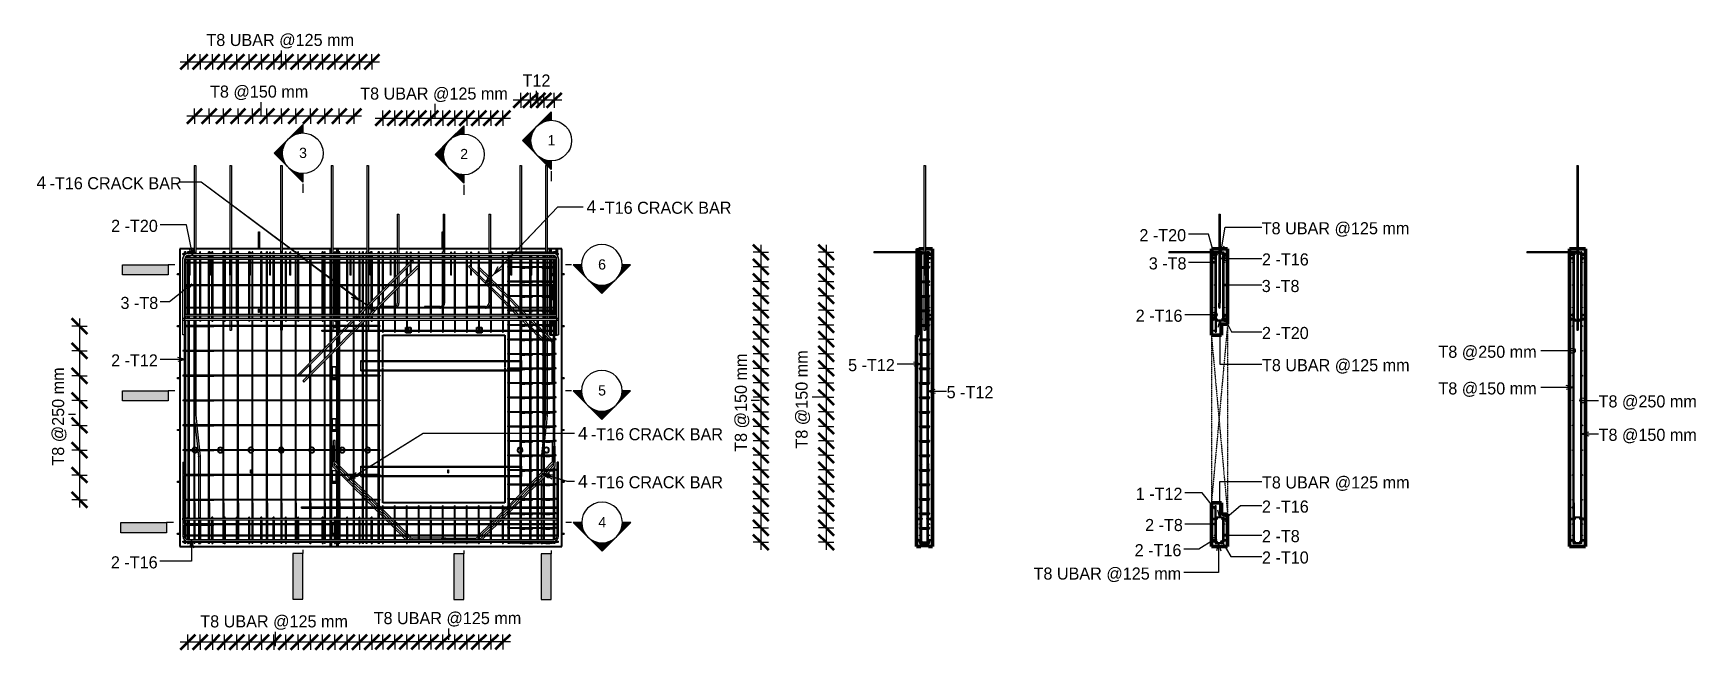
# Model space of a CAD drawing. Header units: millimetres. Extents: x 65441 to 98797, y 2255 to 31386.
# Drawn here: x 65441 to 81807, y 2255 to 8322 of the extents above.
import ezdxf

# ---------------------------------------------------------------- set-up
doc = ezdxf.new("R2010")
doc.units = ezdxf.units.MM
doc.linetypes.add('Dash', pattern=[6.36, 3.18, -3.18])
doc.linetypes.add('Overhead', pattern=[3.97, 2.38, -1.59])
for name, color, linetype, lineweight in [('A-ANNO-DIMS', 211, 'Continuous', 9), ('A-ANNO-DIMS-50', 211, 'Continuous', 9), ('A-FLOR-OVHD', 1, 'Overhead', 18), ('A-GENM', 13, 'Continuous', 18), ('A-WALL', 113, 'Continuous', 25), ('A-WALL-HDLN', 110, 'Dash', 25), ('G-ANNO-SYMB', 111, 'Continuous', 9), ('G-ANNO-TEXT', 231, 'Continuous', 9), ('S-BEAM', 12, 'Continuous', 18), ('S-RBAR', 171, 'Continuous', 18), ('S-RBAR-IDEN', 171, 'Continuous', 9)]:
    doc.layers.add(name, color=color, linetype=linetype, lineweight=lineweight)
doc.styles.add('Arial', font='arial.ttf', dxfattribs={"height": 100})
doc.styles.add('Arial_1', font='arial.ttf', dxfattribs={"height": 125})
doc.styles.add('Nirmala UI', font='Nirmala.ttf', dxfattribs={"height": 119.0625})
doc.dimstyles.new('Arc_Length_-_2_5mm_Arial', dxfattribs={"dimscale": 304.8, "dimtxt": 125.683673, "dimasz": 0.492126, "dimexe": 0.246063, "dimexo": 0.0625, "dimgap": 0.287073, "dimtad": 1, "dimdec": 0, "dimzin": 0, "dimdsep": 46, "dimtxsty": 'Arial', "dimblk1": 'OBLIQUE', "dimblk2": 'OBLIQUE', "dimsah": 1, "dimcen": 0.09, "dimdle": 0.246063, "dimazin": 0, "dimtfac": 1, "dimtdec": 4, "dimtix": 1, "dimtmove": 0, "dimatfit": 3, "dimfxl": 0.246063, "dimfxlon": 1, "dimtvp": 1, "dimtolj": 1, "dimtzin": 0, "dimarcsym": 2})
doc.dimstyles.new('Arc_Length_-_2_5mm_Arial_1', dxfattribs={"dimscale": 304.8, "dimtxt": 125.683673, "dimasz": 0.492126, "dimexe": 0.246063, "dimexo": 0.0625, "dimgap": 0.287073, "dimtad": 1, "dimdec": 0, "dimzin": 0, "dimdsep": 46, "dimtxsty": 'Nirmala UI', "dimblk1": 'OBLIQUE', "dimblk2": 'OBLIQUE', "dimsah": 1, "dimcen": 0.09, "dimdle": 0.246063, "dimazin": 0, "dimtfac": 1, "dimtdec": 4, "dimtix": 1, "dimtmove": 0, "dimatfit": 3, "dimfxl": 0.246063, "dimfxlon": 1, "dimtvp": 1, "dimtolj": 1, "dimtzin": 0, "dimarcsym": 2})
doc.dimstyles.new('Arc_Length_-_2_5mm_Arial_2', dxfattribs={"dimscale": 304.8, "dimtxt": 125.683673, "dimasz": 0.492126, "dimexe": 0.246063, "dimexo": 0.0625, "dimgap": 0.287073, "dimtad": 1, "dimdec": 0, "dimzin": 0, "dimdsep": 46, "dimtxsty": 'Arial_1', "dimblk1": 'OBLIQUE', "dimblk2": 'OBLIQUE', "dimsah": 1, "dimcen": 0.09, "dimdle": 0.246063, "dimazin": 0, "dimtfac": 1, "dimtdec": 4, "dimtix": 1, "dimtmove": 0, "dimatfit": 3, "dimfxl": 0.246063, "dimfxlon": 1, "dimtvp": 1, "dimtolj": 1, "dimtzin": 0, "dimarcsym": 2})
pattern_1 = [(45, (28502.74, 3162.41), (-125.724, 125.724), []), (45, (28502.74, 3352.91), (-125.724, 125.724), [])]

msp = doc.modelspace()

# ---------------------------------------------------------------- texts
at = {"layer": 'G-ANNO-SYMB', "char_height": 100, "width": 96.202, "attachment_point": 1, "style": 'Arial'}
for s, insert in [('1', (70503.6, 7319.1)), ('3', (68057.8, 7194.6)), ('2', (69643.6, 7183.3)), ('6', (71001.5, 6096.4)), ('5', (71001.5, 4856.4)), ('4', (71003.7, 3559.9))]:
    msp.add_mtext(s, dxfattribs=dict(at, insert=insert))
at = {"layer": 'S-RBAR-IDEN', "attachment_point": 1, "style": 'Nirmala UI'}
for s, insert, char_height, width in [('T8 UBAR @125 mm', (67145.5, 8315.3), 119.062, 1787.763), ('T12', (70257.7, 7915.9), 119.06, 332.7), ('T8 @150 mm', (67181.4, 7807.3), 119.06, 1218.565), ('T8 UBAR @125 mm', (68659.7, 7787.8), 119.062, 1787.763), ('2 -T16 CRACK BAR', (65468.6, 6905.3), 119.062, 1699.577), ('2 -T16 CRACK BAR', (70881.4, 6663.7), 119.062, 1699.577), ('2 -T20', (66207.3, 6486), 119.06, 581.223), ('2 -T20', (76329.9, 6394.1), 119.06, 581.223), ('T8 UBAR @125 mm', (77534.4, 6462.4), 119.062, 1787.763), ('3 -T8', (76422.4, 6116.6), 119.06, 468.987), ('2 -T16', (77536.9, 6155.4), 119.06, 581.223), ('3 -T8', (77534.4, 5893.9), 119.06, 468.987), ('3 -T8', (66299.8, 5727.3), 119.06, 468.987), ('2 -T16', (76293.6, 5601.6), 119.06, 581.223), ('2 -T20', (77536.9, 5431.4), 119.06, 581.223), ('T8 @250 mm', (79273.9, 5246.5), 119.06, 1218.565), ('2 -T12', (66207.3, 5161.6), 119.06, 581.223), ('5 -T12', (73462.7, 5115.5), 119.06, 581.223), ('T8 UBAR @125 mm', (77536.9, 5114.8), 119.062, 1787.763), ('5 -T12', (74432.4, 4848.8), 119.06, 581.223), ('T8 @150 mm', (79273.9, 4886.1), 119.06, 1218.565), ('T8 @250 mm', (80850.7, 4758.5), 119.06, 1218.565), ('2 -T16 CRACK BAR', (70797.8, 4434.9), 119.062, 1699.577), ('T8 @150 mm', (80850.7, 4429.2), 119.06, 1218.565), ('2 -T16 CRACK BAR', (70797.8, 3962.5), 119.062, 1699.577), ('T8 UBAR @125 mm', (77536.9, 3960.6), 119.062, 1787.763), ('1 -T12', (76293.6, 3848.7), 119.06, 581.223), ('2 -T16', (77536.9, 3723.2), 119.06, 581.223), ('2 -T8', (76386.1, 3541.7), 119.06, 468.987), ('2 -T16', (76283.6, 3293.8), 119.06, 581.223), ('2 -T8', (77536.9, 3432.2), 119.06, 468.987), ('2 -T16', (66205.3, 3174.3), 119.06, 581.223), ('2 -T10', (77536.9, 3222.1), 119.06, 581.223), ('T8 UBAR @125 mm', (75288.1, 3063.9), 119.062, 1787.763), ('T8 UBAR @125 mm', (68792.1, 2625.4), 119.062, 1787.763), ('T8 UBAR @125 mm', (67085.5, 2593.4), 119.062, 1787.763)]:
    msp.add_mtext(s, dxfattribs=dict(at, insert=insert, char_height=char_height, width=width))
at = {"layer": 'S-RBAR-IDEN', "char_height": 119.06, "width": 1218.565, "attachment_point": 1, "rotation": 90, "style": 'Nirmala UI'}
for s, insert in [('T8 @150 mm', (72347.3, 4202.5)), ('T8 @150 mm', (72945.4, 4234.3)), ('T8 @250 mm', (65625.6, 4066.5))]:
    msp.add_mtext(s, dxfattribs=dict(at, insert=insert))

# ---------------------------------------------------------------- blocks, each defined once
blk = doc.blocks.new('loopbox down bent - Wire Loop-602462-Elevation Front')
at = {"layer": 'A-GENM'}
for p, q in [((66857, 3906), (66858, 3906)), ((66883, 3909), (66882, 3909)), ((66882, 3903), (66883, 3903))]:
    blk.add_line(p, q, dxfattribs=at)
at = {"layer": 'A-GENM', "flags": 128}
for points in [[(66857, 3906), (66859, 3908), (66860, 3909)], [(66860, 3903), (66858, 3904), (66857, 3906)], [(66882, 3909), (66870, 3909), (66862, 3909), (66860, 3909)], [(66860, 3909), (66864, 3909), (66875, 3909), (66882, 3909)], [(66882, 3903), (66870, 3903), (66862, 3903), (66860, 3903)], [(66860, 3903), (66864, 3903), (66875, 3903), (66882, 3903)]]:
    blk.add_lwpolyline(points, dxfattribs=at)
blk = doc.blocks.new('loopbox down bent - Wire Loop-600440-Elevation Front')
at = {"layer": 'A-GENM'}
for p, q in [((70645, 3909), (70643, 3909)), ((70643, 3903), (70645, 3903)), ((70669, 3906), (70668, 3906))]:
    blk.add_line(p, q, dxfattribs=at)
at = {"layer": 'A-GENM', "flags": 128}
for points in [[(70645, 3909), (70656, 3909), (70664, 3909), (70666, 3909)], [(70666, 3909), (70662, 3909), (70652, 3909), (70645, 3909)], [(70645, 3903), (70656, 3903), (70664, 3903), (70666, 3903)], [(70666, 3903), (70662, 3903), (70652, 3903), (70645, 3903)], [(70666, 3909), (70668, 3907), (70669, 3906)], [(70669, 3906), (70667, 3903), (70666, 3903)]]:
    blk.add_lwpolyline(points, dxfattribs=at)
blk = doc.blocks.new('loopbox down bent - Wire Loop-V1-Elevation Front')
at = {"layer": 'A-GENM'}
for p, q in [((68382, 4017), (68382, 3978)), ((68383, 4017), (68382, 4017)), ((68382, 3970), (68382, 3907)), ((68383, 4017), (68385, 4017)), ((68385, 4017), (68385, 3978)), ((68385, 4017), (68421, 4017)), ((68421, 4016), (68385, 4016)), ((68385, 3970), (68385, 3909)), ((68421, 4017), (68423, 4017)), ((68421, 4017), (68421, 3978)), ((68421, 3970), (68421, 3909)), ((68424, 4017), (68423, 4017)), ((68424, 3978), (68424, 4017)), ((68424, 3905), (68424, 3970)), ((68382, 3907), (68382, 3892)), ((68382, 3892), (68383, 3892)), ((68385, 3892), (68383, 3892)), ((68385, 3909), (68385, 3909)), ((68385, 3903), (68385, 3903)), ((68385, 3903), (68385, 3892)), ((68385, 3893), (68421, 3893)), ((68421, 3892), (68385, 3892)), ((68421, 3909), (68422, 3909)), ((68422, 3903), (68421, 3903)), ((68421, 3903), (68421, 3892)), ((68423, 3892), (68421, 3892)), ((68423, 3892), (68424, 3892)), ((68424, 3892), (68424, 3905))]:
    blk.add_line(p, q, dxfattribs=at)
at = {"layer": 'A-GENM', "flags": 128}
for points in [[(68381, 3906), (68383, 3908), (68385, 3909)], [(68385, 3903), (68382, 3904), (68381, 3906)], [(68422, 3909), (68418, 3909), (68407, 3909), (68395, 3909), (68387, 3909), (68385, 3909)], [(68385, 3903), (68389, 3903), (68399, 3903), (68411, 3903), (68420, 3903), (68422, 3903)], [(68422, 3909), (68424, 3907), (68425, 3906)], [(68425, 3906), (68423, 3903), (68422, 3903)]]:
    blk.add_lwpolyline(points, dxfattribs=at)
at = {"layer": 'A-GENM'}
for start_param, end_param in [(0.108567, 0.261799), (2.879793, 3.101861), (5.759587, 6.174619), (3.255247, 3.349095)]:
    blk.add_ellipse((68389, 3906), major_axis=(0, 3.04), ratio=0.992467, start_param=start_param, end_param=end_param, dxfattribs=at)
blk = doc.blocks.new('loopbox down bent - Wire Loop-V2-Elevation Front')
at = {"layer": 'A-GENM'}
for p, q in [((68382, 4528), (68382, 4467)), ((68383, 4528), (68382, 4528)), ((68382, 4459), (68382, 4418)), ((68383, 4528), (68385, 4528)), ((68385, 4528), (68385, 4467)), ((68385, 4528), (68421, 4528)), ((68421, 4527), (68385, 4527)), ((68385, 4459), (68385, 4420)), ((68385, 4420), (68385, 4420)), ((68421, 4528), (68423, 4528)), ((68421, 4528), (68421, 4467)), ((68421, 4459), (68421, 4420)), ((68421, 4420), (68422, 4420)), ((68424, 4528), (68423, 4528)), ((68424, 4467), (68424, 4528)), ((68424, 4416), (68424, 4459)), ((68382, 4418), (68382, 4403)), ((68382, 4403), (68383, 4403)), ((68385, 4403), (68383, 4403)), ((68385, 4414), (68385, 4414)), ((68385, 4414), (68385, 4403)), ((68385, 4404), (68421, 4404)), ((68421, 4403), (68385, 4403)), ((68422, 4414), (68421, 4414)), ((68421, 4414), (68421, 4403)), ((68423, 4403), (68421, 4403)), ((68423, 4403), (68424, 4403)), ((68424, 4403), (68424, 4416))]:
    blk.add_line(p, q, dxfattribs=at)
at = {"layer": 'A-GENM', "flags": 128}
for points in [[(68381, 4417), (68383, 4419), (68385, 4420)], [(68422, 4420), (68418, 4420), (68407, 4420), (68395, 4420), (68387, 4420), (68385, 4420)], [(68422, 4420), (68424, 4418), (68425, 4417)], [(68385, 4414), (68382, 4415), (68381, 4417)], [(68385, 4414), (68389, 4414), (68399, 4414), (68411, 4414), (68420, 4414), (68422, 4414)], [(68425, 4417), (68423, 4414), (68422, 4414)]]:
    blk.add_lwpolyline(points, dxfattribs=at)
at = {"layer": 'A-GENM'}
for start_param, end_param in [(0.108567, 0.261799), (5.759587, 6.174619), (2.879793, 3.101861), (3.255247, 3.349095)]:
    blk.add_ellipse((68389, 4417), major_axis=(0, 3.04), ratio=0.992467, start_param=start_param, end_param=end_param, dxfattribs=at)
blk = doc.blocks.new('loopbox down bent - Wire Loop-V3-Elevation Front')
at = {"layer": 'A-GENM'}
for p, q in [((68382, 5039), (68382, 4955)), ((68383, 5039), (68382, 5039)), ((68382, 4947), (68382, 4929)), ((68382, 4929), (68382, 4914)), ((68382, 4914), (68383, 4914)), ((68383, 5039), (68385, 5039)), ((68385, 4914), (68383, 4914)), ((68385, 5039), (68385, 4955)), ((68385, 5039), (68421, 5039)), ((68421, 5038), (68385, 5038)), ((68385, 4947), (68385, 4931)), ((68385, 4931), (68385, 4931)), ((68385, 4925), (68385, 4925)), ((68385, 4925), (68385, 4914)), ((68385, 4915), (68421, 4915)), ((68421, 4914), (68385, 4914)), ((68421, 5039), (68423, 5039)), ((68421, 5039), (68421, 4955)), ((68421, 4947), (68421, 4931)), ((68421, 4931), (68422, 4931)), ((68422, 4925), (68421, 4925)), ((68421, 4925), (68421, 4914)), ((68423, 4914), (68421, 4914)), ((68424, 5039), (68423, 5039)), ((68423, 4914), (68424, 4914)), ((68424, 4955), (68424, 5039)), ((68424, 4927), (68424, 4947)), ((68424, 4914), (68424, 4927))]:
    blk.add_line(p, q, dxfattribs=at)
at = {"layer": 'A-GENM', "flags": 128}
for points in [[(68381, 4928), (68383, 4930), (68385, 4931)], [(68385, 4925), (68382, 4926), (68381, 4928)], [(68422, 4931), (68418, 4931), (68407, 4931), (68395, 4931), (68387, 4931), (68385, 4931)], [(68385, 4925), (68389, 4925), (68399, 4925), (68411, 4925), (68420, 4925), (68422, 4925)], [(68422, 4931), (68424, 4929), (68425, 4928)], [(68425, 4928), (68423, 4925), (68422, 4925)]]:
    blk.add_lwpolyline(points, dxfattribs=at)
at = {"layer": 'A-GENM'}
for start_param, end_param in [(0.108567, 0.261799), (2.879793, 3.101861), (5.759587, 6.174619), (3.255247, 3.349095)]:
    blk.add_ellipse((68389, 4928), major_axis=(0, 3.04), ratio=0.992467, start_param=start_param, end_param=end_param, dxfattribs=at)
blk = doc.blocks.new('loopbox down bent - Wire Loop-V4-Elevation Front')
at = {"layer": 'A-GENM'}
for p, q in [((68391, 5426), (68421, 5426)), ((68421, 5425), (68391, 5425)), ((68421, 5541), (68421, 5517)), ((68421, 5497), (68421, 5444)), ((68422, 5436), (68421, 5436)), ((68421, 5436), (68421, 5425)), ((68423, 5425), (68421, 5425)), ((68423, 5436), (68422, 5436)), ((68423, 5425), (68424, 5425)), ((68424, 5517), (68424, 5541)), ((68424, 5444), (68424, 5497)), ((68424, 5425), (68424, 5436))]:
    blk.add_line(p, q, dxfattribs=at)
at = {"layer": 'A-GENM', "flags": 128}
blk.add_lwpolyline([(68391, 5436), (68399, 5436), (68411, 5436), (68420, 5436), (68422, 5436)], dxfattribs=at)
blk = doc.blocks.new('loopbox down bent - Wire Loop-V5-Elevation Front')
at = {"layer": 'A-GENM'}
for p, q in [((68382, 3506), (68382, 3495)), ((68383, 3506), (68382, 3506)), ((68382, 3487), (68382, 3396)), ((68383, 3506), (68385, 3506)), ((68385, 3506), (68385, 3495)), ((68385, 3506), (68407, 3506)), ((68407, 3505), (68385, 3505)), ((68385, 3487), (68385, 3398)), ((68415, 3506), (68421, 3506)), ((68421, 3505), (68415, 3505)), ((68421, 3506), (68423, 3506)), ((68421, 3506), (68421, 3495)), ((68421, 3487), (68421, 3398)), ((68424, 3506), (68423, 3506)), ((68424, 3495), (68424, 3506)), ((68424, 3394), (68424, 3487)), ((68382, 3396), (68382, 3385)), ((68385, 3398), (68385, 3398)), ((68385, 3392), (68385, 3392)), ((68385, 3392), (68385, 3385)), ((68421, 3398), (68422, 3398)), ((68422, 3392), (68421, 3392)), ((68421, 3392), (68421, 3385)), ((68424, 3385), (68424, 3394))]:
    blk.add_line(p, q, dxfattribs=at)
at = {"layer": 'A-GENM', "flags": 128}
for points in [[(68381, 3395), (68383, 3397), (68385, 3398)], [(68385, 3392), (68382, 3393), (68381, 3395)], [(68407, 3398), (68395, 3398), (68387, 3398), (68385, 3398)], [(68385, 3392), (68389, 3392), (68399, 3392), (68407, 3392)], [(68422, 3398), (68418, 3398), (68415, 3398)], [(68415, 3392), (68420, 3392), (68422, 3392)], [(68422, 3398), (68424, 3396), (68425, 3395)], [(68425, 3395), (68423, 3392), (68422, 3392)]]:
    blk.add_lwpolyline(points, dxfattribs=at)
at = {"layer": 'A-GENM'}
for start_param, end_param in [(0.108567, 0.261799), (2.879793, 3.101861), (5.759587, 6.174619), (3.255247, 3.349095)]:
    blk.add_ellipse((68389, 3395), major_axis=(0, 3.04), ratio=0.992467, start_param=start_param, end_param=end_param, dxfattribs=at)
blk = doc.blocks.new('loopbox down bent - Wire Loop-V6-Elevation Front')
at = {"layer": 'A-GENM'}
for p, q in [((68407, 6060), (68391, 6060)), ((68421, 6060), (68415, 6060)), ((68421, 6061), (68421, 5953)), ((68424, 5949), (68424, 6061)), ((68391, 5937), (68407, 5937)), ((68407, 5936), (68391, 5936)), ((68415, 5937), (68421, 5937)), ((68421, 5936), (68415, 5936)), ((68421, 5953), (68422, 5953)), ((68422, 5947), (68421, 5947)), ((68421, 5947), (68421, 5936)), ((68423, 5936), (68421, 5936)), ((68423, 5936), (68424, 5936)), ((68424, 5936), (68424, 5949))]:
    blk.add_line(p, q, dxfattribs=at)
at = {"layer": 'A-GENM', "flags": 128}
for points in [[(68407, 5953), (68395, 5953), (68391, 5953)], [(68391, 5947), (68399, 5947), (68407, 5947)], [(68422, 5953), (68418, 5953), (68415, 5953)], [(68415, 5947), (68420, 5947), (68422, 5947)], [(68422, 5953), (68424, 5951), (68425, 5950)], [(68425, 5950), (68423, 5947), (68422, 5947)]]:
    blk.add_lwpolyline(points, dxfattribs=at)
blk = doc.blocks.new('loopbox down bent - Wire Loop-V7-Elevation Front')
at = {"layer": 'A-GENM'}
for p, q in [((70542, 5824), (70542, 5742)), ((70543, 5824), (70542, 5824)), ((70543, 5824), (70545, 5824)), ((70545, 5824), (70545, 5742)), ((70545, 5824), (70562, 5824)), ((70562, 5823), (70545, 5823)), ((70574, 5824), (70581, 5824)), ((70581, 5823), (70574, 5823)), ((70581, 5824), (70583, 5824)), ((70581, 5824), (70581, 5742)), ((70581, 5734), (70581, 5715)), ((70584, 5824), (70583, 5824)), ((70584, 5742), (70584, 5824)), ((70584, 5711), (70584, 5734)), ((70542, 5726), (70542, 5713)), ((70542, 5713), (70542, 5699)), ((70542, 5699), (70543, 5699)), ((70545, 5699), (70543, 5699)), ((70545, 5726), (70545, 5715)), ((70545, 5715), (70545, 5715)), ((70545, 5709), (70545, 5709)), ((70545, 5709), (70545, 5699)), ((70545, 5700), (70562, 5700)), ((70562, 5699), (70545, 5699)), ((70574, 5700), (70581, 5700)), ((70581, 5699), (70574, 5699)), ((70581, 5715), (70582, 5715)), ((70582, 5709), (70581, 5709)), ((70581, 5709), (70581, 5699)), ((70583, 5699), (70581, 5699)), ((70583, 5699), (70584, 5699)), ((70584, 5699), (70584, 5711))]:
    blk.add_line(p, q, dxfattribs=at)
at = {"layer": 'A-GENM', "flags": 128}
for points in [[(70541, 5712), (70543, 5715), (70545, 5715)], [(70545, 5709), (70542, 5711), (70541, 5712)], [(70562, 5715), (70555, 5715), (70547, 5715), (70545, 5715)], [(70545, 5709), (70549, 5709), (70559, 5709), (70562, 5709)], [(70582, 5715), (70578, 5715), (70574, 5715)], [(70574, 5709), (70580, 5709), (70582, 5709)], [(70582, 5715), (70584, 5714), (70585, 5712)], [(70585, 5712), (70583, 5710), (70582, 5709)]]:
    blk.add_lwpolyline(points, dxfattribs=at)
at = {"layer": 'A-GENM'}
for start_param, end_param in [(0.108567, 0.261799), (2.879793, 3.101861), (5.759587, 6.174619), (3.255247, 3.349095)]:
    blk.add_ellipse((70549, 5712), major_axis=(0, 3.04), ratio=0.992467, start_param=start_param, end_param=end_param, dxfattribs=at)
blk = doc.blocks.new('loopbox down bent - Wire Loop-V8-Elevation Front')
at = {"layer": 'A-GENM'}
for p, q in [((70542, 5583), (70542, 5557)), ((70545, 5583), (70545, 5557)), ((70552, 5586), (70562, 5586)), ((70562, 5585), (70552, 5585)), ((70574, 5586), (70581, 5586)), ((70581, 5585), (70574, 5585)), ((70581, 5586), (70583, 5586)), ((70581, 5586), (70581, 5557)), ((70584, 5586), (70583, 5586)), ((70584, 5557), (70584, 5586)), ((70542, 5541), (70542, 5517)), ((70542, 5497), (70542, 5476)), ((70542, 5476), (70542, 5461)), ((70542, 5461), (70543, 5461)), ((70545, 5461), (70543, 5461)), ((70545, 5541), (70545, 5517)), ((70545, 5497), (70545, 5478)), ((70545, 5478), (70545, 5478)), ((70545, 5472), (70545, 5472)), ((70545, 5472), (70545, 5461)), ((70545, 5462), (70562, 5462)), ((70562, 5461), (70545, 5461)), ((70574, 5462), (70581, 5462)), ((70581, 5461), (70574, 5461)), ((70581, 5541), (70581, 5517)), ((70581, 5497), (70581, 5478)), ((70581, 5478), (70582, 5478)), ((70582, 5472), (70581, 5472)), ((70581, 5472), (70581, 5461)), ((70583, 5461), (70581, 5461)), ((70583, 5461), (70584, 5461)), ((70584, 5517), (70584, 5541)), ((70584, 5474), (70584, 5497)), ((70584, 5461), (70584, 5474))]:
    blk.add_line(p, q, dxfattribs=at)
at = {"layer": 'A-GENM', "flags": 128}
for points in [[(70541, 5475), (70543, 5477), (70545, 5478)], [(70545, 5472), (70542, 5473), (70541, 5475)], [(70562, 5478), (70555, 5478), (70547, 5478), (70545, 5478)], [(70545, 5472), (70549, 5472), (70559, 5472), (70562, 5472)], [(70582, 5478), (70578, 5478), (70574, 5478)], [(70574, 5472), (70580, 5472), (70582, 5472)], [(70582, 5478), (70584, 5476), (70585, 5475)], [(70585, 5475), (70583, 5472), (70582, 5472)]]:
    blk.add_lwpolyline(points, dxfattribs=at)
at = {"layer": 'A-GENM'}
for start_param, end_param in [(0.108567, 0.261799), (2.879793, 3.101861), (5.759587, 6.174619), (3.255247, 3.349095)]:
    blk.add_ellipse((70549, 5475), major_axis=(0, 3.04), ratio=0.992467, start_param=start_param, end_param=end_param, dxfattribs=at)
blk = doc.blocks.new('loopbox down bent - Wire Loop-V9-Elevation Front')
at = {"layer": 'A-GENM'}
for p, q in [((70562, 6060), (70547, 6060)), ((70581, 6060), (70574, 6060)), ((70581, 6061), (70581, 6027)), ((70584, 6027), (70584, 6061)), ((70542, 5940), (70542, 5936)), ((70542, 5936), (70543, 5936)), ((70545, 5936), (70543, 5936)), ((70545, 5940), (70545, 5936)), ((70545, 5937), (70562, 5937)), ((70562, 5936), (70545, 5936)), ((70574, 5937), (70581, 5937)), ((70581, 5936), (70574, 5936)), ((70581, 6019), (70581, 5953)), ((70581, 5953), (70582, 5953)), ((70582, 5947), (70581, 5947)), ((70581, 5947), (70581, 5936)), ((70583, 5936), (70581, 5936)), ((70583, 5936), (70584, 5936)), ((70584, 5949), (70584, 6019)), ((70584, 5936), (70584, 5949))]:
    blk.add_line(p, q, dxfattribs=at)
at = {"layer": 'A-GENM', "flags": 128}
for points in [[(70562, 5953), (70555, 5953), (70547, 5953)], [(70547, 5947), (70549, 5947), (70559, 5947), (70562, 5947)], [(70582, 5953), (70578, 5953), (70574, 5953)], [(70574, 5947), (70580, 5947), (70582, 5947)], [(70582, 5953), (70584, 5951), (70585, 5950)], [(70585, 5950), (70583, 5947), (70582, 5947)]]:
    blk.add_lwpolyline(points, dxfattribs=at)
at = {"layer": 'A-GENM'}
for start_param, end_param in [(0.108567, 0.261799), (2.879793, 3.101861), (5.759587, 6.174619), (3.255247, 3.349095)]:
    blk.add_ellipse((70549, 5950), major_axis=(0, 3.04), ratio=0.992467, start_param=start_param, end_param=end_param, dxfattribs=at)
blk = doc.blocks.new('RR spread anchor face based - RR-SA-1_4-160-614768-Elevation Front')
at = {"layer": 'A-GENM'}
for p, q in [((67660, 5602), (67660, 5605)), ((67660, 5605), (67666, 5605)), ((67660, 5577), (67660, 5602)), ((67660, 5602), (67666, 5602)), ((67660, 5575), (67660, 5577)), ((67660, 5577), (67666, 5577)), ((67666, 5575), (67660, 5575)), ((67666, 5605), (67666, 5602)), ((67666, 5602), (67666, 5577)), ((67666, 5577), (67666, 5575))]:
    blk.add_line(p, q, dxfattribs=at)
blk = doc.blocks.new('RR spread anchor face based - RR-SA-2_5-250-614728-Elevation Front')
at = {"layer": 'A-GENM'}
for p, q in [((67658, 6361), (67658, 6366)), ((67658, 6366), (67668, 6366)), ((67658, 6200), (67658, 6361)), ((67668, 6361), (67658, 6361)), ((67668, 6366), (67668, 6361)), ((67668, 6361), (67668, 6200))]:
    blk.add_line(p, q, dxfattribs=at)
blk = doc.blocks.new('RR spread anchor face based - RR-SA-2_5-250-V10-Elevation Front')
at = {"layer": 'A-GENM'}
for p, q in [((69468, 6361), (69468, 6366)), ((69468, 6366), (69475, 6366)), ((69468, 6200), (69468, 6361)), ((69475, 6361), (69468, 6361))]:
    blk.add_line(p, q, dxfattribs=at)
blk = doc.blocks.new('M_Linear Stiffener-Channel - C100X8-5344115-Elevation Front')
at = {"layer": 'S-BEAM'}
for p, q in [((68666, 4053), (68666, 4061)), ((68666, 4061), (68681, 4061)), ((68666, 4050), (68666, 4053)), ((68666, 4053), (68681, 4053)), ((68666, 3978), (68666, 4050)), ((68666, 4050), (68681, 4050)), ((68666, 3966), (68666, 3969)), ((68666, 3969), (68681, 3969)), ((68666, 3959), (68666, 3966)), ((68681, 3966), (68666, 3966)), ((68666, 3959), (68681, 3959)), ((68693, 4061), (68718, 4061)), ((68693, 4053), (68718, 4053)), ((68693, 4050), (68718, 4050)), ((68693, 3969), (68718, 3969)), ((68718, 3966), (68693, 3966)), ((68693, 3959), (68718, 3959)), ((68730, 4061), (68837, 4061)), ((68730, 4053), (68837, 4053)), ((68730, 4050), (68837, 4050)), ((68730, 3969), (68837, 3969)), ((68837, 3966), (68730, 3966)), ((68730, 3959), (68837, 3959)), ((68849, 4061), (70117, 4061)), ((68849, 4053), (70117, 4053)), ((68849, 4050), (70117, 4050)), ((68849, 3969), (70117, 3969)), ((70117, 3966), (68849, 3966)), ((68849, 3959), (70117, 3959)), ((70129, 4061), (70234, 4061)), ((70129, 4053), (70234, 4053)), ((70129, 4050), (70234, 4050)), ((70129, 3969), (70234, 3969)), ((70234, 3966), (70129, 3966)), ((70129, 3959), (70234, 3959)), ((70246, 4061), (70246, 4053)), ((70246, 4053), (70246, 4050)), ((70246, 4050), (70246, 4029)), ((70246, 4021), (70246, 3969)), ((70246, 3969), (70246, 3966)), ((70246, 3966), (70246, 3959))]:
    blk.add_line(p, q, dxfattribs=at)
blk = doc.blocks.new('M_Linear Stiffener-Channel - C100X8-V11-Elevation Front')
at = {"layer": 'S-BEAM'}
for p, q in [((68666, 5093), (68666, 5101)), ((68666, 5101), (68681, 5101)), ((68666, 5090), (68666, 5093)), ((68666, 5093), (68681, 5093)), ((68666, 5009), (68666, 5090)), ((68666, 5090), (68681, 5090)), ((68693, 5101), (68718, 5101)), ((68693, 5093), (68718, 5093)), ((68693, 5090), (68718, 5090)), ((68730, 5101), (68837, 5101)), ((68730, 5093), (68837, 5093)), ((68730, 5090), (68837, 5090)), ((68849, 5101), (70117, 5101)), ((68849, 5093), (70117, 5093)), ((68849, 5090), (70117, 5090)), ((70129, 5101), (70234, 5101)), ((70129, 5093), (70234, 5093)), ((70129, 5090), (70234, 5090)), ((70246, 5101), (70246, 5093)), ((70246, 5093), (70246, 5090)), ((70246, 5090), (70246, 5028)), ((68666, 5006), (68666, 5009)), ((68666, 5009), (68681, 5009)), ((68666, 4999), (68666, 5006)), ((68681, 5006), (68666, 5006)), ((68666, 4999), (68681, 4999)), ((68693, 5009), (68718, 5009)), ((68718, 5006), (68693, 5006)), ((68693, 4999), (68718, 4999)), ((68730, 5009), (68837, 5009)), ((68837, 5006), (68730, 5006)), ((68730, 4999), (68837, 4999)), ((68849, 5009), (70117, 5009)), ((70117, 5006), (68849, 5006)), ((68849, 4999), (70117, 4999)), ((70129, 5009), (70234, 5009)), ((70234, 5006), (70129, 5006)), ((70129, 4999), (70234, 4999)), ((70246, 5020), (70246, 5009)), ((70246, 5009), (70246, 5006)), ((70246, 5006), (70246, 4999))]:
    blk.add_line(p, q, dxfattribs=at)
blk = doc.blocks.new('loopbox down bent - Wire Loop-600440-Elevation Right2')
at = {"layer": 'A-GENM'}
h = blk.add_hatch(dxfattribs=at)
h.set_pattern_fill('FP_1', color=256, style=0, pattern_type=2)
h.set_pattern_definition(pattern_1)
h.paths.add_polyline_path([(30325, 5699), (30325, 5699), (30325, 5726), (30325, 5726), (30325, 5719)])
h.paths.add_polyline_path([(30325, 5742), (30325, 5742), (30325, 5824), (30325, 5824), (30325, 5749)])
for p, q in [((30325, 5742), (30325, 5824)), ((30325, 5824), (30325, 5824)), ((30325, 5824), (30325, 5742)), ((30329, 5824), (30325, 5824)), ((30325, 5824), (30325, 5823)), ((30325, 5823), (30329, 5823)), ((30325, 5699), (30325, 5726)), ((30325, 5726), (30325, 5699)), ((30329, 5700), (30325, 5700)), ((30325, 5700), (30325, 5699)), ((30325, 5699), (30325, 5699)), ((30325, 5699), (30329, 5699))]:
    blk.add_line(p, q, dxfattribs=at)
blk = doc.blocks.new('loopbox down bent - Wire Loop-V12-Elevation Right2')
at = {"layer": 'A-GENM'}
h = blk.add_hatch(dxfattribs=at)
h.set_pattern_fill('FP_1', color=256, style=0, pattern_type=2)
h.set_pattern_definition(pattern_1)
h.paths.add_polyline_path([(30325, 5461), (30325, 5583), (30325, 5583), (30325, 5461)])
for p, q in [((30325, 5461), (30325, 5583)), ((30325, 5583), (30325, 5461)), ((30328, 5462), (30325, 5462)), ((30325, 5462), (30325, 5461)), ((30325, 5461), (30325, 5461)), ((30325, 5461), (30328, 5461))]:
    blk.add_line(p, q, dxfattribs=at)
blk = doc.blocks.new('loopbox down bent - Wire Loop-V13-Elevation Right2')
at = {"layer": 'A-GENM'}
h = blk.add_hatch(dxfattribs=at)
h.set_pattern_fill('FP_1', color=256, style=0, pattern_type=2)
h.set_pattern_definition(pattern_1)
h.paths.add_polyline_path([(30325, 5936), (30325, 5936), (30325, 6011), (30325, 6011), (30325, 5956)])
h.paths.add_polyline_path([(30325, 6027), (30325, 6027), (30325, 6061), (30325, 6061), (30325, 6027)])
h = blk.add_hatch(dxfattribs=at)
h.set_pattern_fill('FP_1', color=256, style=0, pattern_type=2)
h.set_pattern_definition(pattern_1)
h.paths.add_polyline_path([(30325, 5936), (30329, 5936), (30329, 5937), (30325, 5937)])
for p, q in [((30325, 6027), (30325, 6061)), ((30325, 6061), (30325, 6061)), ((30325, 6061), (30325, 6027)), ((30329, 6061), (30325, 6061)), ((30325, 6061), (30325, 6060)), ((30325, 6060), (30329, 6060)), ((30325, 5936), (30325, 6011)), ((30325, 6011), (30325, 5936)), ((30329, 5937), (30325, 5937)), ((30325, 5937), (30325, 5936)), ((30325, 5936), (30325, 5936)), ((30325, 5936), (30329, 5936))]:
    blk.add_line(p, q, dxfattribs=at)
blk = doc.blocks.new('Detail View - M_Section Tail - Filled Horizontal-14034-Elevation Front')
at = {"layer": 'G-ANNO-SYMB'}
blk.add_hatch(color=256, dxfattribs=at).paths.add_polyline_path([(66768, 4703), (66768, 4803), (66318, 4803), (66318, 4703)])
for p, q in [((66318, 4703), (66318, 4803)), ((66318, 4803), (66768, 4803)), ((66768, 4803), (66768, 4703)), ((66768, 4703), (66318, 4703))]:
    blk.add_line(p, q, dxfattribs=at)
blk = doc.blocks.new('Detail View - M_Section Head - Filled SHOP DWG-600895-Elevation Front')
at = {"layer": 'G-ANNO-SYMB'}
h = blk.add_hatch(color=256, dxfattribs=at)
edge = h.paths.add_edge_path()
edge.add_line((70755, 4803), (70838, 4803))
edge.add_arc((71038, 4803), 200, 180, 225)
edge.add_line((70897, 4661), (70755, 4803))
h = blk.add_hatch(color=256, dxfattribs=at)
edge = h.paths.add_edge_path()
edge.add_line((71321, 4803), (71180, 4661))
edge.add_arc((71038, 4803), 200, 315, 360)
edge.add_line((71238, 4803), (71321, 4803))
h = blk.add_hatch(color=256, dxfattribs=at)
edge = h.paths.add_edge_path()
edge.add_line((71038, 4520), (70897, 4661))
edge.add_arc((71038, 4803), 200, 225, 270)
edge.add_line((71038, 4603), (71038, 4520))
h = blk.add_hatch(color=256, dxfattribs=at)
edge = h.paths.add_edge_path()
edge.add_line((71038, 4520), (71038, 4603))
edge.add_arc((71038, 4803), 200, 270, 315)
edge.add_line((71180, 4661), (71038, 4520))
for p, q in [((71038, 4520), (70755, 4803)), ((70838, 4803), (70755, 4803)), ((70755, 4803), (70897, 4661)), ((70838, 4803), (70755, 4803)), ((71038, 4520), (71321, 4803)), ((71180, 4661), (71321, 4803)), ((71238, 4803), (71321, 4803)), ((71321, 4803), (71238, 4803)), ((70897, 4661), (71038, 4520)), ((71038, 4520), (71180, 4661)), ((71038, 4603), (71038, 4520)), ((71038, 4520), (71038, 4603))]:
    blk.add_line(p, q, dxfattribs=at)
for start, end in [(360, 180), (180, 360), (180, 225), (315, 0), (225, 270), (270, 315)]:
    blk.add_arc((71038, 4803), 200, start, end, dxfattribs=at)
blk = doc.blocks.new('DIMBLOCK1-Elevation Front')
at = {"layer": 'A-ANNO-DIMS-50', "lineweight": 35}
for p, q in [((65897, 5440), (65822, 5515)), ((65897, 5440), (65972, 5365)), ((65897, 5196), (65822, 5271)), ((65897, 5196), (65972, 5121))]:
    blk.add_line(p, q, dxfattribs=at)
at = {"layer": 'A-ANNO-DIMS-50'}
for p, q in [((65897, 5440), (65822, 5440)), ((65897, 5515), (65897, 5196)), ((65897, 5440), (65972, 5440)), ((65897, 5196), (65822, 5196)), ((65897, 5196), (65972, 5196))]:
    blk.add_line(p, q, dxfattribs=at)
blk = doc.blocks.new('_Oblique')
at = {"color": 0, "linetype": 'ByBlock', "lineweight": -2}
blk.add_line((-0.5, -0.5), (0.5, 0.5), dxfattribs=at)
blk = doc.blocks.new('DIMBLOCK2-Elevation Front')
at = {"layer": 'A-ANNO-DIMS-50', "lineweight": 35}
for p, q in [((65897, 5196), (65822, 5271)), ((65897, 5196), (65972, 5121)), ((65897, 4951), (65822, 5026)), ((65897, 4951), (65972, 4876))]:
    blk.add_line(p, q, dxfattribs=at)
at = {"layer": 'A-ANNO-DIMS-50'}
for p, q in [((65897, 5196), (65822, 5196)), ((65897, 5196), (65897, 4951)), ((65897, 5196), (65972, 5196)), ((65897, 4951), (65822, 4951)), ((65897, 4951), (65972, 4951))]:
    blk.add_line(p, q, dxfattribs=at)
blk = doc.blocks.new('DIMBLOCK3-Elevation Front')
at = {"layer": 'A-ANNO-DIMS-50', "lineweight": 35}
for p, q in [((65897, 4951), (65822, 5026)), ((65897, 4951), (65972, 4876)), ((65897, 4707), (65822, 4782)), ((65897, 4707), (65972, 4632))]:
    blk.add_line(p, q, dxfattribs=at)
at = {"layer": 'A-ANNO-DIMS-50'}
for p, q in [((65897, 4951), (65822, 4951)), ((65897, 4951), (65897, 4707)), ((65897, 4951), (65972, 4951)), ((65897, 4707), (65822, 4707)), ((65897, 4707), (65972, 4707))]:
    blk.add_line(p, q, dxfattribs=at)
blk = doc.blocks.new('DIMBLOCK4-Elevation Front')
at = {"layer": 'A-ANNO-DIMS-50', "lineweight": 35}
for p, q in [((65897, 4707), (65822, 4782)), ((65897, 4707), (65972, 4632)), ((65897, 4463), (65822, 4538)), ((65897, 4463), (65972, 4388))]:
    blk.add_line(p, q, dxfattribs=at)
at = {"layer": 'A-ANNO-DIMS-50'}
for p, q in [((65897, 4707), (65822, 4707)), ((65897, 4707), (65897, 4463)), ((65897, 4707), (65972, 4707)), ((65897, 4463), (65822, 4463)), ((65897, 4463), (65972, 4463))]:
    blk.add_line(p, q, dxfattribs=at)
blk = doc.blocks.new('DIMBLOCK5-Elevation Front')
at = {"layer": 'A-ANNO-DIMS-50', "lineweight": 35}
for p, q in [((65897, 4463), (65822, 4538)), ((65897, 4463), (65972, 4388)), ((65897, 4218), (65822, 4293)), ((65897, 4218), (65972, 4143))]:
    blk.add_line(p, q, dxfattribs=at)
at = {"layer": 'A-ANNO-DIMS-50'}
for p, q in [((65897, 4463), (65822, 4463)), ((65897, 4463), (65897, 4218)), ((65897, 4463), (65972, 4463)), ((65897, 4218), (65822, 4218)), ((65897, 4218), (65972, 4218))]:
    blk.add_line(p, q, dxfattribs=at)
blk = doc.blocks.new('DIMBLOCK6-Elevation Front')
at = {"layer": 'A-ANNO-DIMS-50', "lineweight": 35}
for p, q in [((65897, 4218), (65822, 4293)), ((65897, 4218), (65972, 4143)), ((65897, 3974), (65822, 4049)), ((65897, 3974), (65972, 3899))]:
    blk.add_line(p, q, dxfattribs=at)
at = {"layer": 'A-ANNO-DIMS-50'}
for p, q in [((65897, 4218), (65822, 4218)), ((65897, 4218), (65897, 3974)), ((65897, 4218), (65972, 4218)), ((65897, 3974), (65822, 3974)), ((65897, 3974), (65972, 3974))]:
    blk.add_line(p, q, dxfattribs=at)
blk = doc.blocks.new('DIMBLOCK7-Elevation Front')
at = {"layer": 'A-ANNO-DIMS-50', "lineweight": 35}
for p, q in [((65897, 3974), (65822, 4049)), ((65897, 3974), (65972, 3899)), ((65897, 3729), (65822, 3804)), ((65897, 3729), (65972, 3654))]:
    blk.add_line(p, q, dxfattribs=at)
at = {"layer": 'A-ANNO-DIMS-50'}
for p, q in [((65897, 3974), (65822, 3974)), ((65897, 3974), (65897, 3654)), ((65897, 3974), (65972, 3974)), ((65897, 3729), (65822, 3729)), ((65897, 3729), (65972, 3729))]:
    blk.add_line(p, q, dxfattribs=at)
blk = doc.blocks.new('DIMBLOCK8-Elevation Front')
at = {"layer": 'A-ANNO-DIMS-50', "lineweight": 35}
for p, q in [((65897, 5440), (65822, 5515)), ((65897, 5440), (65972, 5365)), ((65897, 5196), (65822, 5271)), ((65897, 5196), (65972, 5121)), ((65897, 4951), (65822, 5026)), ((65897, 4951), (65972, 4876)), ((65897, 4707), (65822, 4782)), ((65897, 4707), (65972, 4632)), ((65897, 4463), (65822, 4538)), ((65897, 4463), (65972, 4388)), ((65897, 4218), (65822, 4293)), ((65897, 4218), (65972, 4143)), ((65897, 3974), (65822, 4049)), ((65897, 3974), (65972, 3899)), ((65897, 3729), (65822, 3804)), ((65897, 3729), (65972, 3654))]:
    blk.add_line(p, q, dxfattribs=at)
at = {"layer": 'A-ANNO-DIMS-50'}
for p, q in [((65897, 5440), (65822, 5440)), ((65897, 5515), (65897, 3654)), ((65897, 5515), (65897, 5196)), ((65897, 5440), (65972, 5440)), ((65897, 5196), (65822, 5196)), ((65897, 5196), (65897, 4951)), ((65897, 5196), (65972, 5196)), ((65897, 4951), (65822, 4951)), ((65897, 4951), (65897, 4707)), ((65897, 4951), (65972, 4951)), ((65897, 4707), (65822, 4707)), ((65897, 4707), (65897, 4463)), ((65897, 4707), (65972, 4707)), ((65897, 4463), (65822, 4463)), ((65897, 4463), (65897, 4218)), ((65897, 4463), (65972, 4463)), ((65897, 4218), (65822, 4218)), ((65897, 4218), (65897, 3974)), ((65897, 4218), (65972, 4218)), ((65897, 3974), (65822, 3974)), ((65897, 3974), (65897, 3654)), ((65897, 3974), (65972, 3974)), ((65897, 3729), (65822, 3729)), ((65897, 3729), (65972, 3729))]:
    blk.add_line(p, q, dxfattribs=at)
blk = doc.blocks.new('_None')
blk = doc.blocks.new('DIMBLOCK9-Elevation Front')
at = {"layer": 'A-ANNO-DIMS-50', "lineweight": 35}
for p, q in [((72604, 6166), (72529, 6241)), ((72604, 6023), (72529, 6098)), ((72604, 6166), (72679, 6091)), ((72604, 6023), (72679, 5948))]:
    blk.add_line(p, q, dxfattribs=at)
at = {"layer": 'A-ANNO-DIMS-50'}
for p, q in [((72604, 6241), (72604, 6023)), ((72604, 6166), (72529, 6166)), ((72604, 6166), (72679, 6166)), ((72604, 6023), (72529, 6023)), ((72604, 6023), (72679, 6023))]:
    blk.add_line(p, q, dxfattribs=at)
blk = doc.blocks.new('DIMBLOCK10-Elevation Front')
at = {"layer": 'A-ANNO-DIMS-50', "lineweight": 35}
for p, q in [((72604, 6023), (72529, 6098)), ((72604, 5880), (72529, 5955)), ((72604, 6023), (72679, 5948)), ((72604, 5880), (72679, 5805))]:
    blk.add_line(p, q, dxfattribs=at)
at = {"layer": 'A-ANNO-DIMS-50'}
for p, q in [((72604, 6023), (72529, 6023)), ((72604, 6023), (72604, 5880)), ((72604, 6023), (72679, 6023)), ((72604, 5880), (72529, 5880)), ((72604, 5880), (72679, 5880))]:
    blk.add_line(p, q, dxfattribs=at)
blk = doc.blocks.new('DIMBLOCK11-Elevation Front')
at = {"layer": 'A-ANNO-DIMS-50', "lineweight": 35}
for p, q in [((72604, 5880), (72529, 5955)), ((72604, 5738), (72529, 5813)), ((72604, 5880), (72679, 5805)), ((72604, 5738), (72679, 5663))]:
    blk.add_line(p, q, dxfattribs=at)
at = {"layer": 'A-ANNO-DIMS-50'}
for p, q in [((72604, 5880), (72529, 5880)), ((72604, 5738), (72529, 5738)), ((72604, 5880), (72604, 5738)), ((72604, 5880), (72679, 5880)), ((72604, 5738), (72679, 5738))]:
    blk.add_line(p, q, dxfattribs=at)
blk = doc.blocks.new('DIMBLOCK12-Elevation Front')
at = {"layer": 'A-ANNO-DIMS-50', "lineweight": 35}
for p, q in [((72604, 5738), (72529, 5813)), ((72604, 5738), (72679, 5663)), ((72604, 5595), (72529, 5670)), ((72604, 5595), (72679, 5520))]:
    blk.add_line(p, q, dxfattribs=at)
at = {"layer": 'A-ANNO-DIMS-50'}
for p, q in [((72604, 5738), (72529, 5738)), ((72604, 5738), (72604, 5595)), ((72604, 5738), (72679, 5738)), ((72604, 5595), (72529, 5595)), ((72604, 5595), (72679, 5595))]:
    blk.add_line(p, q, dxfattribs=at)
blk = doc.blocks.new('DIMBLOCK13-Elevation Front')
at = {"layer": 'A-ANNO-DIMS-50', "lineweight": 35}
for p, q in [((72604, 5595), (72529, 5670)), ((72604, 5595), (72679, 5520)), ((72604, 5452), (72529, 5527)), ((72604, 5452), (72679, 5377))]:
    blk.add_line(p, q, dxfattribs=at)
at = {"layer": 'A-ANNO-DIMS-50'}
for p, q in [((72604, 5595), (72529, 5595)), ((72604, 5595), (72604, 5452)), ((72604, 5595), (72679, 5595)), ((72604, 5452), (72529, 5452)), ((72604, 5452), (72679, 5452))]:
    blk.add_line(p, q, dxfattribs=at)
blk = doc.blocks.new('DIMBLOCK14-Elevation Front')
at = {"layer": 'A-ANNO-DIMS-50', "lineweight": 35}
for p, q in [((72604, 5452), (72529, 5527)), ((72604, 5452), (72679, 5377)), ((72604, 5310), (72529, 5385)), ((72604, 5310), (72679, 5235))]:
    blk.add_line(p, q, dxfattribs=at)
at = {"layer": 'A-ANNO-DIMS-50'}
for p, q in [((72604, 5452), (72529, 5452)), ((72604, 5452), (72604, 5310)), ((72604, 5452), (72679, 5452)), ((72604, 5310), (72529, 5310)), ((72604, 5310), (72679, 5310))]:
    blk.add_line(p, q, dxfattribs=at)
blk = doc.blocks.new('DIMBLOCK15-Elevation Front')
at = {"layer": 'A-ANNO-DIMS-50', "lineweight": 35}
for p, q in [((72604, 5310), (72529, 5385)), ((72604, 5167), (72529, 5242)), ((72604, 5310), (72679, 5235)), ((72604, 5167), (72679, 5092))]:
    blk.add_line(p, q, dxfattribs=at)
at = {"layer": 'A-ANNO-DIMS-50'}
for p, q in [((72604, 5310), (72529, 5310)), ((72604, 5310), (72604, 5167)), ((72604, 5310), (72679, 5310)), ((72604, 5167), (72529, 5167)), ((72604, 5167), (72679, 5167))]:
    blk.add_line(p, q, dxfattribs=at)
blk = doc.blocks.new('DIMBLOCK16-Elevation Front')
at = {"layer": 'A-ANNO-DIMS-50', "lineweight": 35}
for p, q in [((72604, 5167), (72529, 5242)), ((72604, 5024), (72529, 5099)), ((72604, 5167), (72679, 5092)), ((72604, 5024), (72679, 4949))]:
    blk.add_line(p, q, dxfattribs=at)
at = {"layer": 'A-ANNO-DIMS-50'}
for p, q in [((72604, 5167), (72529, 5167)), ((72604, 5167), (72604, 5024)), ((72604, 5167), (72679, 5167)), ((72604, 5024), (72529, 5024)), ((72604, 5024), (72679, 5024))]:
    blk.add_line(p, q, dxfattribs=at)
blk = doc.blocks.new('DIMBLOCK17-Elevation Front')
at = {"layer": 'A-ANNO-DIMS-50', "lineweight": 35}
for p, q in [((72604, 5024), (72529, 5099)), ((72604, 4881), (72529, 4956)), ((72604, 5024), (72679, 4949)), ((72604, 4881), (72679, 4806))]:
    blk.add_line(p, q, dxfattribs=at)
at = {"layer": 'A-ANNO-DIMS-50'}
for p, q in [((72604, 5024), (72529, 5024)), ((72604, 5024), (72604, 4881)), ((72604, 5024), (72679, 5024)), ((72604, 4881), (72529, 4881)), ((72604, 4881), (72679, 4881))]:
    blk.add_line(p, q, dxfattribs=at)
blk = doc.blocks.new('DIMBLOCK18-Elevation Front')
at = {"layer": 'A-ANNO-DIMS-50', "lineweight": 35}
for p, q in [((72604, 4881), (72529, 4956)), ((72604, 4739), (72529, 4814)), ((72604, 4881), (72679, 4806)), ((72604, 4739), (72679, 4664))]:
    blk.add_line(p, q, dxfattribs=at)
at = {"layer": 'A-ANNO-DIMS-50'}
for p, q in [((72604, 4881), (72529, 4881)), ((72604, 4881), (72604, 4739)), ((72604, 4881), (72679, 4881)), ((72604, 4739), (72529, 4739)), ((72604, 4739), (72679, 4739))]:
    blk.add_line(p, q, dxfattribs=at)
blk = doc.blocks.new('DIMBLOCK19-Elevation Front')
at = {"layer": 'A-ANNO-DIMS-50', "lineweight": 35}
for p, q in [((72604, 4739), (72529, 4814)), ((72604, 4596), (72529, 4671)), ((72604, 4739), (72679, 4664)), ((72604, 4596), (72679, 4521))]:
    blk.add_line(p, q, dxfattribs=at)
at = {"layer": 'A-ANNO-DIMS-50'}
for p, q in [((72604, 4739), (72529, 4739)), ((72604, 4596), (72529, 4596)), ((72604, 4739), (72604, 4596)), ((72604, 4739), (72679, 4739)), ((72604, 4596), (72679, 4596))]:
    blk.add_line(p, q, dxfattribs=at)
blk = doc.blocks.new('DIMBLOCK20-Elevation Front')
at = {"layer": 'A-ANNO-DIMS-50', "lineweight": 35}
for p, q in [((72604, 4596), (72529, 4671)), ((72604, 4596), (72679, 4521)), ((72604, 4453), (72529, 4528)), ((72604, 4453), (72679, 4378))]:
    blk.add_line(p, q, dxfattribs=at)
at = {"layer": 'A-ANNO-DIMS-50'}
for p, q in [((72604, 4596), (72529, 4596)), ((72604, 4596), (72604, 4453)), ((72604, 4596), (72679, 4596)), ((72604, 4453), (72529, 4453)), ((72604, 4453), (72679, 4453))]:
    blk.add_line(p, q, dxfattribs=at)
blk = doc.blocks.new('DIMBLOCK21-Elevation Front')
at = {"layer": 'A-ANNO-DIMS-50', "lineweight": 35}
for p, q in [((72604, 4453), (72529, 4528)), ((72604, 4453), (72679, 4378)), ((72604, 4311), (72529, 4386)), ((72604, 4311), (72679, 4236))]:
    blk.add_line(p, q, dxfattribs=at)
at = {"layer": 'A-ANNO-DIMS-50'}
for p, q in [((72604, 4453), (72529, 4453)), ((72604, 4453), (72604, 4311)), ((72604, 4453), (72679, 4453)), ((72604, 4311), (72529, 4311)), ((72604, 4311), (72679, 4311))]:
    blk.add_line(p, q, dxfattribs=at)
blk = doc.blocks.new('DIMBLOCK22-Elevation Front')
at = {"layer": 'A-ANNO-DIMS-50', "lineweight": 35}
for p, q in [((72604, 4311), (72529, 4386)), ((72604, 4311), (72679, 4236)), ((72604, 4168), (72529, 4243)), ((72604, 4168), (72679, 4093))]:
    blk.add_line(p, q, dxfattribs=at)
at = {"layer": 'A-ANNO-DIMS-50'}
for p, q in [((72604, 4311), (72529, 4311)), ((72604, 4311), (72604, 4168)), ((72604, 4311), (72679, 4311)), ((72604, 4168), (72529, 4168)), ((72604, 4168), (72679, 4168))]:
    blk.add_line(p, q, dxfattribs=at)
blk = doc.blocks.new('DIMBLOCK23-Elevation Front')
at = {"layer": 'A-ANNO-DIMS-50', "lineweight": 35}
for p, q in [((72604, 4168), (72529, 4243)), ((72604, 4025), (72529, 4100)), ((72604, 4168), (72679, 4093)), ((72604, 4025), (72679, 3950))]:
    blk.add_line(p, q, dxfattribs=at)
at = {"layer": 'A-ANNO-DIMS-50'}
for p, q in [((72604, 4168), (72529, 4168)), ((72604, 4168), (72604, 4025)), ((72604, 4168), (72679, 4168)), ((72604, 4025), (72529, 4025)), ((72604, 4025), (72679, 4025))]:
    blk.add_line(p, q, dxfattribs=at)
blk = doc.blocks.new('DIMBLOCK24-Elevation Front')
at = {"layer": 'A-ANNO-DIMS-50', "lineweight": 35}
for p, q in [((72604, 4025), (72529, 4100)), ((72604, 3883), (72529, 3958)), ((72604, 4025), (72679, 3950)), ((72604, 3883), (72679, 3808))]:
    blk.add_line(p, q, dxfattribs=at)
at = {"layer": 'A-ANNO-DIMS-50'}
for p, q in [((72604, 4025), (72529, 4025)), ((72604, 4025), (72604, 3883)), ((72604, 4025), (72679, 4025)), ((72604, 3883), (72529, 3883)), ((72604, 3883), (72679, 3883))]:
    blk.add_line(p, q, dxfattribs=at)
blk = doc.blocks.new('DIMBLOCK25-Elevation Front')
at = {"layer": 'A-ANNO-DIMS-50', "lineweight": 35}
for p, q in [((72604, 3883), (72529, 3958)), ((72604, 3740), (72529, 3815)), ((72604, 3883), (72679, 3808)), ((72604, 3740), (72679, 3665))]:
    blk.add_line(p, q, dxfattribs=at)
at = {"layer": 'A-ANNO-DIMS-50'}
for p, q in [((72604, 3883), (72529, 3883)), ((72604, 3883), (72604, 3740)), ((72604, 3883), (72679, 3883)), ((72604, 3740), (72529, 3740)), ((72604, 3740), (72679, 3740))]:
    blk.add_line(p, q, dxfattribs=at)
blk = doc.blocks.new('DIMBLOCK26-Elevation Front')
at = {"layer": 'A-ANNO-DIMS-50', "lineweight": 35}
for p, q in [((72604, 3740), (72529, 3815)), ((72604, 3597), (72529, 3672)), ((72604, 3740), (72679, 3665)), ((72604, 3597), (72679, 3522))]:
    blk.add_line(p, q, dxfattribs=at)
at = {"layer": 'A-ANNO-DIMS-50'}
for p, q in [((72604, 3740), (72529, 3740)), ((72604, 3740), (72604, 3597)), ((72604, 3740), (72679, 3740)), ((72604, 3597), (72529, 3597)), ((72604, 3597), (72679, 3597))]:
    blk.add_line(p, q, dxfattribs=at)
blk = doc.blocks.new('DIMBLOCK27-Elevation Front')
at = {"layer": 'A-ANNO-DIMS-50', "lineweight": 35}
for p, q in [((72604, 3597), (72529, 3672)), ((72604, 3454), (72529, 3529)), ((72604, 3597), (72679, 3522)), ((72604, 3454), (72679, 3379))]:
    blk.add_line(p, q, dxfattribs=at)
at = {"layer": 'A-ANNO-DIMS-50'}
for p, q in [((72604, 3597), (72529, 3597)), ((72604, 3454), (72529, 3454)), ((72604, 3597), (72604, 3454)), ((72604, 3597), (72679, 3597)), ((72604, 3454), (72679, 3454))]:
    blk.add_line(p, q, dxfattribs=at)
blk = doc.blocks.new('DIMBLOCK28-Elevation Front')
at = {"layer": 'A-ANNO-DIMS-50', "lineweight": 35}
for p, q in [((72604, 3454), (72529, 3529)), ((72604, 3454), (72679, 3379)), ((72604, 3312), (72529, 3387)), ((72604, 3312), (72679, 3237))]:
    blk.add_line(p, q, dxfattribs=at)
at = {"layer": 'A-ANNO-DIMS-50'}
for p, q in [((72604, 3454), (72529, 3454)), ((72604, 3454), (72604, 3237)), ((72604, 3454), (72679, 3454)), ((72604, 3312), (72529, 3312)), ((72604, 3312), (72679, 3312))]:
    blk.add_line(p, q, dxfattribs=at)
blk = doc.blocks.new('DIMBLOCK29-Elevation Front')
at = {"layer": 'A-ANNO-DIMS-50', "lineweight": 35}
for p, q in [((72604, 6166), (72529, 6241)), ((72604, 6023), (72529, 6098)), ((72604, 6166), (72679, 6091)), ((72604, 5880), (72529, 5955)), ((72604, 6023), (72679, 5948)), ((72604, 5738), (72529, 5813)), ((72604, 5880), (72679, 5805)), ((72604, 5738), (72679, 5663)), ((72604, 5595), (72529, 5670)), ((72604, 5595), (72679, 5520)), ((72604, 5452), (72529, 5527)), ((72604, 5452), (72679, 5377)), ((72604, 5310), (72529, 5385)), ((72604, 5167), (72529, 5242)), ((72604, 5310), (72679, 5235)), ((72604, 5024), (72529, 5099)), ((72604, 5167), (72679, 5092)), ((72604, 4881), (72529, 4956)), ((72604, 5024), (72679, 4949)), ((72604, 4739), (72529, 4814)), ((72604, 4881), (72679, 4806)), ((72604, 4596), (72529, 4671)), ((72604, 4739), (72679, 4664)), ((72604, 4596), (72679, 4521)), ((72604, 4453), (72529, 4528)), ((72604, 4453), (72679, 4378)), ((72604, 4311), (72529, 4386)), ((72604, 4311), (72679, 4236)), ((72604, 4168), (72529, 4243)), ((72604, 4025), (72529, 4100)), ((72604, 4168), (72679, 4093)), ((72604, 3883), (72529, 3958)), ((72604, 4025), (72679, 3950)), ((72604, 3740), (72529, 3815)), ((72604, 3883), (72679, 3808)), ((72604, 3597), (72529, 3672)), ((72604, 3740), (72679, 3665)), ((72604, 3454), (72529, 3529)), ((72604, 3597), (72679, 3522)), ((72604, 3454), (72679, 3379)), ((72604, 3312), (72529, 3387)), ((72604, 3312), (72679, 3237))]:
    blk.add_line(p, q, dxfattribs=at)
at = {"layer": 'A-ANNO-DIMS-50'}
for p, q in [((72604, 6241), (72604, 3237)), ((72604, 6241), (72604, 6023)), ((72604, 6166), (72529, 6166)), ((72604, 6166), (72679, 6166)), ((72604, 6023), (72529, 6023)), ((72604, 6023), (72604, 5880)), ((72604, 6023), (72679, 6023)), ((72604, 5880), (72529, 5880)), ((72604, 5738), (72529, 5738)), ((72604, 5880), (72604, 5738)), ((72604, 5880), (72679, 5880)), ((72604, 5738), (72604, 5595)), ((72604, 5738), (72679, 5738)), ((72604, 5595), (72529, 5595)), ((72604, 5595), (72604, 5452)), ((72604, 5595), (72679, 5595)), ((72604, 5452), (72529, 5452)), ((72604, 5452), (72604, 5310)), ((72604, 5452), (72679, 5452)), ((72604, 5310), (72529, 5310)), ((72604, 5310), (72604, 5167)), ((72604, 5310), (72679, 5310)), ((72604, 5167), (72529, 5167)), ((72604, 5167), (72604, 5024)), ((72604, 5167), (72679, 5167)), ((72604, 5024), (72529, 5024)), ((72604, 5024), (72604, 4881)), ((72604, 5024), (72679, 5024)), ((72604, 4881), (72529, 4881)), ((72604, 4881), (72604, 4739)), ((72604, 4881), (72679, 4881)), ((72604, 4739), (72529, 4739)), ((72604, 4596), (72529, 4596)), ((72604, 4739), (72604, 4596)), ((72604, 4739), (72679, 4739)), ((72604, 4596), (72604, 4453)), ((72604, 4596), (72679, 4596)), ((72604, 4453), (72529, 4453)), ((72604, 4453), (72604, 4311)), ((72604, 4453), (72679, 4453)), ((72604, 4311), (72529, 4311)), ((72604, 4311), (72604, 4168)), ((72604, 4311), (72679, 4311)), ((72604, 4168), (72529, 4168)), ((72604, 4168), (72604, 4025)), ((72604, 4168), (72679, 4168)), ((72604, 4025), (72529, 4025)), ((72604, 4025), (72604, 3883)), ((72604, 4025), (72679, 4025)), ((72604, 3883), (72529, 3883)), ((72604, 3883), (72604, 3740)), ((72604, 3883), (72679, 3883)), ((72604, 3740), (72529, 3740)), ((72604, 3740), (72604, 3597)), ((72604, 3740), (72679, 3740)), ((72604, 3597), (72529, 3597)), ((72604, 3454), (72529, 3454)), ((72604, 3597), (72604, 3454)), ((72604, 3597), (72679, 3597)), ((72604, 3454), (72604, 3237)), ((72604, 3454), (72679, 3454)), ((72604, 3312), (72529, 3312)), ((72604, 3312), (72679, 3312))]:
    blk.add_line(p, q, dxfattribs=at)
blk = doc.blocks.new('DIMBLOCK30-Elevation Front')
at = {"layer": 'A-ANNO-DIMS-50', "lineweight": 35}
for p, q in [((68454, 7505), (68529, 7580)), ((68597, 7505), (68672, 7580)), ((68454, 7505), (68379, 7430)), ((68597, 7505), (68522, 7430))]:
    blk.add_line(p, q, dxfattribs=at)
at = {"layer": 'A-ANNO-DIMS-50'}
for p, q in [((68454, 7505), (68454, 7580)), ((68597, 7505), (68597, 7580)), ((68672, 7505), (68454, 7505)), ((68454, 7505), (68454, 7430)), ((68597, 7505), (68597, 7430))]:
    blk.add_line(p, q, dxfattribs=at)
blk = doc.blocks.new('DIMBLOCK31-Elevation Front')
at = {"layer": 'A-ANNO-DIMS-50', "lineweight": 35}
for p, q in [((68312, 7505), (68387, 7580)), ((68454, 7505), (68529, 7580)), ((68312, 7505), (68237, 7430)), ((68454, 7505), (68379, 7430))]:
    blk.add_line(p, q, dxfattribs=at)
at = {"layer": 'A-ANNO-DIMS-50'}
for p, q in [((68312, 7505), (68312, 7580)), ((68454, 7505), (68454, 7580)), ((68454, 7505), (68312, 7505)), ((68312, 7505), (68312, 7430)), ((68454, 7505), (68454, 7430))]:
    blk.add_line(p, q, dxfattribs=at)
blk = doc.blocks.new('DIMBLOCK32-Elevation Front')
at = {"layer": 'A-ANNO-DIMS-50', "lineweight": 35}
for p, q in [((68169, 7505), (68244, 7580)), ((68312, 7505), (68387, 7580)), ((68169, 7505), (68094, 7430)), ((68312, 7505), (68237, 7430))]:
    blk.add_line(p, q, dxfattribs=at)
at = {"layer": 'A-ANNO-DIMS-50'}
for p, q in [((68169, 7505), (68169, 7580)), ((68312, 7505), (68312, 7580)), ((68312, 7505), (68169, 7505)), ((68169, 7505), (68169, 7430)), ((68312, 7505), (68312, 7430))]:
    blk.add_line(p, q, dxfattribs=at)
blk = doc.blocks.new('DIMBLOCK33-Elevation Front')
at = {"layer": 'A-ANNO-DIMS-50', "lineweight": 35}
for p, q in [((68027, 7505), (68102, 7580)), ((68169, 7505), (68244, 7580)), ((68027, 7505), (67952, 7430)), ((68169, 7505), (68094, 7430))]:
    blk.add_line(p, q, dxfattribs=at)
at = {"layer": 'A-ANNO-DIMS-50'}
for p, q in [((68027, 7505), (68027, 7580)), ((68169, 7505), (68169, 7580)), ((68169, 7505), (68027, 7505)), ((68027, 7505), (68027, 7430)), ((68169, 7505), (68169, 7430))]:
    blk.add_line(p, q, dxfattribs=at)
blk = doc.blocks.new('DIMBLOCK34-Elevation Front')
at = {"layer": 'A-ANNO-DIMS-50', "lineweight": 35}
for p, q in [((67884, 7505), (67959, 7580)), ((68027, 7505), (68102, 7580)), ((67884, 7505), (67809, 7430)), ((68027, 7505), (67952, 7430))]:
    blk.add_line(p, q, dxfattribs=at)
at = {"layer": 'A-ANNO-DIMS-50'}
for p, q in [((67884, 7505), (67884, 7580)), ((68027, 7505), (68027, 7580)), ((68027, 7505), (67884, 7505)), ((67884, 7505), (67884, 7430)), ((68027, 7505), (68027, 7430))]:
    blk.add_line(p, q, dxfattribs=at)
blk = doc.blocks.new('DIMBLOCK35-Elevation Front')
at = {"layer": 'A-ANNO-DIMS-50', "lineweight": 35}
for p, q in [((67742, 7505), (67817, 7580)), ((67884, 7505), (67959, 7580)), ((67742, 7505), (67667, 7430)), ((67884, 7505), (67809, 7430))]:
    blk.add_line(p, q, dxfattribs=at)
at = {"layer": 'A-ANNO-DIMS-50'}
for p, q in [((67742, 7505), (67742, 7580)), ((67884, 7505), (67884, 7580)), ((67884, 7505), (67742, 7505)), ((67742, 7505), (67742, 7430)), ((67884, 7505), (67884, 7430))]:
    blk.add_line(p, q, dxfattribs=at)
blk = doc.blocks.new('DIMBLOCK36-Elevation Front')
at = {"layer": 'A-ANNO-DIMS-50', "lineweight": 35}
for p, q in [((67599, 7505), (67674, 7580)), ((67742, 7505), (67817, 7580)), ((67599, 7505), (67524, 7430)), ((67742, 7505), (67667, 7430))]:
    blk.add_line(p, q, dxfattribs=at)
at = {"layer": 'A-ANNO-DIMS-50'}
for p, q in [((67599, 7505), (67599, 7580)), ((67742, 7505), (67742, 7580)), ((67742, 7505), (67599, 7505)), ((67599, 7505), (67599, 7430)), ((67742, 7505), (67742, 7430))]:
    blk.add_line(p, q, dxfattribs=at)
blk = doc.blocks.new('DIMBLOCK37-Elevation Front')
at = {"layer": 'A-ANNO-DIMS-50', "lineweight": 35}
for p, q in [((67457, 7505), (67532, 7580)), ((67599, 7505), (67674, 7580)), ((67457, 7505), (67382, 7430)), ((67599, 7505), (67524, 7430))]:
    blk.add_line(p, q, dxfattribs=at)
at = {"layer": 'A-ANNO-DIMS-50'}
for p, q in [((67457, 7505), (67457, 7580)), ((67599, 7505), (67599, 7580)), ((67599, 7505), (67457, 7505)), ((67457, 7505), (67457, 7430)), ((67599, 7505), (67599, 7430))]:
    blk.add_line(p, q, dxfattribs=at)
blk = doc.blocks.new('DIMBLOCK38-Elevation Front')
at = {"layer": 'A-ANNO-DIMS-50', "lineweight": 35}
for p, q in [((67314, 7505), (67389, 7580)), ((67457, 7505), (67532, 7580)), ((67314, 7505), (67239, 7430)), ((67457, 7505), (67382, 7430))]:
    blk.add_line(p, q, dxfattribs=at)
at = {"layer": 'A-ANNO-DIMS-50'}
for p, q in [((67314, 7505), (67314, 7580)), ((67457, 7505), (67457, 7580)), ((67457, 7505), (67314, 7505)), ((67314, 7505), (67314, 7430)), ((67457, 7505), (67457, 7430))]:
    blk.add_line(p, q, dxfattribs=at)
blk = doc.blocks.new('DIMBLOCK39-Elevation Front')
at = {"layer": 'A-ANNO-DIMS-50', "lineweight": 35}
for p, q in [((67172, 7505), (67247, 7580)), ((67314, 7505), (67389, 7580)), ((67172, 7505), (67097, 7430)), ((67314, 7505), (67239, 7430))]:
    blk.add_line(p, q, dxfattribs=at)
at = {"layer": 'A-ANNO-DIMS-50'}
for p, q in [((67172, 7505), (67172, 7580)), ((67314, 7505), (67314, 7580)), ((67314, 7505), (67172, 7505)), ((67172, 7505), (67172, 7430)), ((67314, 7505), (67314, 7430))]:
    blk.add_line(p, q, dxfattribs=at)
blk = doc.blocks.new('DIMBLOCK40-Elevation Front')
at = {"layer": 'A-ANNO-DIMS-50', "lineweight": 35}
for p, q in [((67029, 7505), (67104, 7580)), ((67172, 7505), (67247, 7580)), ((67029, 7505), (66954, 7430)), ((67172, 7505), (67097, 7430))]:
    blk.add_line(p, q, dxfattribs=at)
at = {"layer": 'A-ANNO-DIMS-50'}
for p, q in [((67029, 7505), (67029, 7580)), ((67172, 7505), (67172, 7580)), ((67172, 7505), (66954, 7505)), ((67029, 7505), (67029, 7430)), ((67172, 7505), (67172, 7430))]:
    blk.add_line(p, q, dxfattribs=at)
blk = doc.blocks.new('DIMBLOCK41-Elevation Front')
at = {"layer": 'A-ANNO-DIMS-50', "lineweight": 35}
for p, q in [((67029, 7505), (67104, 7580)), ((67172, 7505), (67247, 7580)), ((67314, 7505), (67389, 7580)), ((67457, 7505), (67532, 7580)), ((67599, 7505), (67674, 7580)), ((67742, 7505), (67817, 7580)), ((67884, 7505), (67959, 7580)), ((68027, 7505), (68102, 7580)), ((68169, 7505), (68244, 7580)), ((68312, 7505), (68387, 7580)), ((68454, 7505), (68529, 7580)), ((68597, 7505), (68672, 7580)), ((67029, 7505), (66954, 7430)), ((67172, 7505), (67097, 7430)), ((67314, 7505), (67239, 7430)), ((67457, 7505), (67382, 7430)), ((67599, 7505), (67524, 7430)), ((67742, 7505), (67667, 7430)), ((67884, 7505), (67809, 7430)), ((68027, 7505), (67952, 7430)), ((68169, 7505), (68094, 7430)), ((68312, 7505), (68237, 7430)), ((68454, 7505), (68379, 7430)), ((68597, 7505), (68522, 7430))]:
    blk.add_line(p, q, dxfattribs=at)
at = {"layer": 'A-ANNO-DIMS-50'}
for p, q in [((67029, 7505), (67029, 7580)), ((67172, 7505), (67172, 7580)), ((67314, 7505), (67314, 7580)), ((67457, 7505), (67457, 7580)), ((67599, 7505), (67599, 7580)), ((67742, 7505), (67742, 7580)), ((67884, 7505), (67884, 7580)), ((68027, 7505), (68027, 7580)), ((68169, 7505), (68169, 7580)), ((68312, 7505), (68312, 7580)), ((68454, 7505), (68454, 7580)), ((68597, 7505), (68597, 7580)), ((68672, 7505), (66954, 7505)), ((67172, 7505), (66954, 7505)), ((67029, 7505), (67029, 7430)), ((67314, 7505), (67172, 7505)), ((67172, 7505), (67172, 7430)), ((67457, 7505), (67314, 7505)), ((67314, 7505), (67314, 7430)), ((67599, 7505), (67457, 7505)), ((67457, 7505), (67457, 7430)), ((67742, 7505), (67599, 7505)), ((67599, 7505), (67599, 7430)), ((67884, 7505), (67742, 7505)), ((67742, 7505), (67742, 7430)), ((68027, 7505), (67884, 7505)), ((67884, 7505), (67884, 7430)), ((68169, 7505), (68027, 7505)), ((68027, 7505), (68027, 7430)), ((68312, 7505), (68169, 7505)), ((68169, 7505), (68169, 7430)), ((68454, 7505), (68312, 7505)), ((68312, 7505), (68312, 7430)), ((68672, 7505), (68454, 7505)), ((68454, 7505), (68454, 7430)), ((68597, 7505), (68597, 7430))]:
    blk.add_line(p, q, dxfattribs=at)
blk = doc.blocks.new('DIMBLOCK42-Elevation Front')
at = {"layer": 'A-ANNO-DIMS-50', "lineweight": 35}
for p, q in [((68883, 7486), (68958, 7561)), ((69001, 7486), (69076, 7561)), ((68883, 7486), (68808, 7411)), ((69001, 7486), (68926, 7411))]:
    blk.add_line(p, q, dxfattribs=at)
at = {"layer": 'A-ANNO-DIMS-50'}
for p, q in [((68883, 7486), (68883, 7561)), ((69001, 7486), (69001, 7561)), ((68808, 7486), (69001, 7486)), ((68883, 7486), (68883, 7411)), ((69001, 7486), (69001, 7411))]:
    blk.add_line(p, q, dxfattribs=at)
blk = doc.blocks.new('DIMBLOCK43-Elevation Front')
at = {"layer": 'A-ANNO-DIMS-50', "lineweight": 35}
for p, q in [((69001, 7486), (69076, 7561)), ((69119, 7486), (69194, 7561)), ((69001, 7486), (68926, 7411)), ((69119, 7486), (69044, 7411))]:
    blk.add_line(p, q, dxfattribs=at)
at = {"layer": 'A-ANNO-DIMS-50'}
for p, q in [((69001, 7486), (69001, 7561)), ((69119, 7486), (69119, 7561)), ((69001, 7486), (69119, 7486)), ((69001, 7486), (69001, 7411)), ((69119, 7486), (69119, 7411))]:
    blk.add_line(p, q, dxfattribs=at)
blk = doc.blocks.new('DIMBLOCK44-Elevation Front')
at = {"layer": 'A-ANNO-DIMS-50', "lineweight": 35}
for p, q in [((69119, 7486), (69194, 7561)), ((69237, 7486), (69312, 7561)), ((69119, 7486), (69044, 7411)), ((69237, 7486), (69162, 7411))]:
    blk.add_line(p, q, dxfattribs=at)
at = {"layer": 'A-ANNO-DIMS-50'}
for p, q in [((69119, 7486), (69119, 7561)), ((69237, 7486), (69237, 7561)), ((69119, 7486), (69237, 7486)), ((69119, 7486), (69119, 7411)), ((69237, 7486), (69237, 7411))]:
    blk.add_line(p, q, dxfattribs=at)
blk = doc.blocks.new('DIMBLOCK45-Elevation Front')
at = {"layer": 'A-ANNO-DIMS-50', "lineweight": 35}
for p, q in [((69237, 7486), (69312, 7561)), ((69355, 7486), (69430, 7561)), ((69237, 7486), (69162, 7411)), ((69355, 7486), (69280, 7411))]:
    blk.add_line(p, q, dxfattribs=at)
at = {"layer": 'A-ANNO-DIMS-50'}
for p, q in [((69237, 7486), (69237, 7561)), ((69355, 7486), (69355, 7561)), ((69237, 7486), (69355, 7486)), ((69237, 7486), (69237, 7411)), ((69355, 7486), (69355, 7411))]:
    blk.add_line(p, q, dxfattribs=at)
blk = doc.blocks.new('DIMBLOCK46-Elevation Front')
at = {"layer": 'A-ANNO-DIMS-50', "lineweight": 35}
for p, q in [((69355, 7486), (69430, 7561)), ((69473, 7486), (69548, 7561)), ((69355, 7486), (69280, 7411)), ((69473, 7486), (69398, 7411))]:
    blk.add_line(p, q, dxfattribs=at)
at = {"layer": 'A-ANNO-DIMS-50'}
for p, q in [((69355, 7486), (69355, 7561)), ((69473, 7486), (69473, 7561)), ((69355, 7486), (69473, 7486)), ((69355, 7486), (69355, 7411)), ((69473, 7486), (69473, 7411))]:
    blk.add_line(p, q, dxfattribs=at)
blk = doc.blocks.new('DIMBLOCK47-Elevation Front')
at = {"layer": 'A-ANNO-DIMS-50', "lineweight": 35}
for p, q in [((69473, 7486), (69548, 7561)), ((69591, 7486), (69666, 7561)), ((69473, 7486), (69398, 7411)), ((69591, 7486), (69516, 7411))]:
    blk.add_line(p, q, dxfattribs=at)
at = {"layer": 'A-ANNO-DIMS-50'}
for p, q in [((69473, 7486), (69473, 7561)), ((69591, 7486), (69591, 7561)), ((69473, 7486), (69591, 7486)), ((69473, 7486), (69473, 7411)), ((69591, 7486), (69591, 7411))]:
    blk.add_line(p, q, dxfattribs=at)
blk = doc.blocks.new('DIMBLOCK48-Elevation Front')
at = {"layer": 'A-ANNO-DIMS-50', "lineweight": 35}
for p, q in [((69591, 7486), (69666, 7561)), ((69709, 7486), (69784, 7561)), ((69591, 7486), (69516, 7411)), ((69709, 7486), (69634, 7411))]:
    blk.add_line(p, q, dxfattribs=at)
at = {"layer": 'A-ANNO-DIMS-50'}
for p, q in [((69591, 7486), (69591, 7561)), ((69709, 7486), (69709, 7561)), ((69591, 7486), (69709, 7486)), ((69591, 7486), (69591, 7411)), ((69709, 7486), (69709, 7411))]:
    blk.add_line(p, q, dxfattribs=at)
blk = doc.blocks.new('DIMBLOCK49-Elevation Front')
at = {"layer": 'A-ANNO-DIMS-50', "lineweight": 35}
for p, q in [((69709, 7486), (69784, 7561)), ((69827, 7486), (69902, 7561)), ((69709, 7486), (69634, 7411)), ((69827, 7486), (69752, 7411))]:
    blk.add_line(p, q, dxfattribs=at)
at = {"layer": 'A-ANNO-DIMS-50'}
for p, q in [((69709, 7486), (69709, 7561)), ((69827, 7486), (69827, 7561)), ((69709, 7486), (69827, 7486)), ((69709, 7486), (69709, 7411)), ((69827, 7486), (69827, 7411))]:
    blk.add_line(p, q, dxfattribs=at)
blk = doc.blocks.new('DIMBLOCK50-Elevation Front')
at = {"layer": 'A-ANNO-DIMS-50', "lineweight": 35}
for p, q in [((69827, 7486), (69902, 7561)), ((69945, 7486), (70020, 7561)), ((69827, 7486), (69752, 7411)), ((69945, 7486), (69870, 7411))]:
    blk.add_line(p, q, dxfattribs=at)
at = {"layer": 'A-ANNO-DIMS-50'}
for p, q in [((69827, 7486), (69827, 7561)), ((69945, 7486), (69945, 7561)), ((69827, 7486), (69945, 7486)), ((69827, 7486), (69827, 7411)), ((69945, 7486), (69945, 7411))]:
    blk.add_line(p, q, dxfattribs=at)
blk = doc.blocks.new('DIMBLOCK51-Elevation Front')
at = {"layer": 'A-ANNO-DIMS-50', "lineweight": 35}
for p, q in [((69945, 7486), (70020, 7561)), ((70063, 7486), (70138, 7561)), ((69945, 7486), (69870, 7411)), ((70063, 7486), (69988, 7411))]:
    blk.add_line(p, q, dxfattribs=at)
at = {"layer": 'A-ANNO-DIMS-50'}
for p, q in [((69945, 7486), (69945, 7561)), ((70063, 7486), (70063, 7561)), ((69945, 7486), (70138, 7486)), ((69945, 7486), (69945, 7411)), ((70063, 7486), (70063, 7411))]:
    blk.add_line(p, q, dxfattribs=at)
blk = doc.blocks.new('DIMBLOCK52-Elevation Front')
at = {"layer": 'A-ANNO-DIMS-50', "lineweight": 35}
for p, q in [((68883, 7486), (68958, 7561)), ((69001, 7486), (69076, 7561)), ((69119, 7486), (69194, 7561)), ((69237, 7486), (69312, 7561)), ((69355, 7486), (69430, 7561)), ((69473, 7486), (69548, 7561)), ((69591, 7486), (69666, 7561)), ((69709, 7486), (69784, 7561)), ((69827, 7486), (69902, 7561)), ((69945, 7486), (70020, 7561)), ((70063, 7486), (70138, 7561)), ((68883, 7486), (68808, 7411)), ((69001, 7486), (68926, 7411)), ((69119, 7486), (69044, 7411)), ((69237, 7486), (69162, 7411)), ((69355, 7486), (69280, 7411)), ((69473, 7486), (69398, 7411)), ((69591, 7486), (69516, 7411)), ((69709, 7486), (69634, 7411)), ((69827, 7486), (69752, 7411)), ((69945, 7486), (69870, 7411)), ((70063, 7486), (69988, 7411))]:
    blk.add_line(p, q, dxfattribs=at)
at = {"layer": 'A-ANNO-DIMS-50'}
for p, q in [((68883, 7486), (68883, 7561)), ((69001, 7486), (69001, 7561)), ((69119, 7486), (69119, 7561)), ((69237, 7486), (69237, 7561)), ((69355, 7486), (69355, 7561)), ((69473, 7486), (69473, 7561)), ((69591, 7486), (69591, 7561)), ((69709, 7486), (69709, 7561)), ((69827, 7486), (69827, 7561)), ((69945, 7486), (69945, 7561)), ((70063, 7486), (70063, 7561)), ((68808, 7486), (70138, 7486)), ((68808, 7486), (69001, 7486)), ((68883, 7486), (68883, 7411)), ((69001, 7486), (69119, 7486)), ((69001, 7486), (69001, 7411)), ((69119, 7486), (69237, 7486)), ((69119, 7486), (69119, 7411)), ((69237, 7486), (69355, 7486)), ((69237, 7486), (69237, 7411)), ((69355, 7486), (69473, 7486)), ((69355, 7486), (69355, 7411)), ((69473, 7486), (69591, 7486)), ((69473, 7486), (69473, 7411)), ((69591, 7486), (69709, 7486)), ((69591, 7486), (69591, 7411)), ((69709, 7486), (69827, 7486)), ((69709, 7486), (69709, 7411)), ((69827, 7486), (69945, 7486)), ((69827, 7486), (69827, 7411)), ((69945, 7486), (70138, 7486)), ((69945, 7486), (69945, 7411)), ((70063, 7486), (70063, 7411))]:
    blk.add_line(p, q, dxfattribs=at)
blk = doc.blocks.new('DIMBLOCK53-Elevation Front')
at = {"layer": 'A-ANNO-DIMS-50', "lineweight": 35}
for p, q in [((70467, 7662), (70542, 7737)), ((70568, 7662), (70643, 7737)), ((70467, 7662), (70392, 7587)), ((70568, 7662), (70493, 7587))]:
    blk.add_line(p, q, dxfattribs=at)
at = {"layer": 'A-ANNO-DIMS-50'}
for p, q in [((70467, 7662), (70467, 7737)), ((70568, 7662), (70568, 7737)), ((70643, 7662), (70467, 7662)), ((70467, 7662), (70467, 7587)), ((70568, 7662), (70568, 7587))]:
    blk.add_line(p, q, dxfattribs=at)
blk = doc.blocks.new('DIMBLOCK54-Elevation Front')
at = {"layer": 'A-ANNO-DIMS-50', "lineweight": 35}
for p, q in [((70408, 7662), (70483, 7737)), ((70467, 7662), (70542, 7737)), ((70408, 7662), (70333, 7587)), ((70467, 7662), (70392, 7587))]:
    blk.add_line(p, q, dxfattribs=at)
at = {"layer": 'A-ANNO-DIMS-50'}
for p, q in [((70408, 7662), (70408, 7737)), ((70467, 7662), (70467, 7737)), ((70467, 7662), (70408, 7662)), ((70408, 7662), (70408, 7587)), ((70467, 7662), (70467, 7587))]:
    blk.add_line(p, q, dxfattribs=at)
blk = doc.blocks.new('DIMBLOCK55-Elevation Front')
at = {"layer": 'A-ANNO-DIMS-50', "lineweight": 35}
for p, q in [((70337, 7662), (70412, 7737)), ((70408, 7662), (70483, 7737)), ((70337, 7662), (70262, 7587)), ((70408, 7662), (70333, 7587))]:
    blk.add_line(p, q, dxfattribs=at)
at = {"layer": 'A-ANNO-DIMS-50'}
for p, q in [((70337, 7662), (70337, 7737)), ((70408, 7662), (70408, 7737)), ((70408, 7662), (70337, 7662)), ((70337, 7662), (70337, 7587)), ((70408, 7662), (70408, 7587))]:
    blk.add_line(p, q, dxfattribs=at)
blk = doc.blocks.new('DIMBLOCK56-Elevation Front')
at = {"layer": 'A-ANNO-DIMS-50', "lineweight": 35}
for p, q in [((70240, 7662), (70315, 7737)), ((70337, 7662), (70412, 7737)), ((70240, 7662), (70165, 7587)), ((70337, 7662), (70262, 7587))]:
    blk.add_line(p, q, dxfattribs=at)
at = {"layer": 'A-ANNO-DIMS-50'}
for p, q in [((70240, 7662), (70240, 7737)), ((70337, 7662), (70337, 7737)), ((70337, 7662), (70165, 7662)), ((70240, 7662), (70240, 7587)), ((70337, 7662), (70337, 7587))]:
    blk.add_line(p, q, dxfattribs=at)
blk = doc.blocks.new('DIMBLOCK57-Elevation Front')
at = {"layer": 'A-ANNO-DIMS-50'}
for p, q in [((66888, 8040), (67084, 8040)), ((66963, 8040), (66963, 8115)), ((66963, 8040), (66963, 7965)), ((67084, 8040), (67084, 8115)), ((67084, 8040), (67084, 7965))]:
    blk.add_line(p, q, dxfattribs=at)
at = {"layer": 'A-ANNO-DIMS-50', "lineweight": 35}
for p, q in [((66963, 8040), (66888, 7965)), ((66963, 8040), (67038, 8115)), ((67084, 8040), (67009, 7965)), ((67084, 8040), (67159, 8115))]:
    blk.add_line(p, q, dxfattribs=at)
blk = doc.blocks.new('DIMBLOCK58-Elevation Front')
at = {"layer": 'A-ANNO-DIMS-50', "lineweight": 35}
for p, q in [((67084, 8040), (67009, 7965)), ((67084, 8040), (67159, 8115)), ((67204, 8040), (67129, 7965)), ((67204, 8040), (67279, 8115))]:
    blk.add_line(p, q, dxfattribs=at)
at = {"layer": 'A-ANNO-DIMS-50'}
for p, q in [((67084, 8040), (67084, 8115)), ((67084, 8040), (67204, 8040)), ((67084, 8040), (67084, 7965)), ((67204, 8040), (67204, 8115)), ((67204, 8040), (67204, 7965))]:
    blk.add_line(p, q, dxfattribs=at)
blk = doc.blocks.new('DIMBLOCK59-Elevation Front')
at = {"layer": 'A-ANNO-DIMS-50', "lineweight": 35}
for p, q in [((67204, 8040), (67129, 7965)), ((67204, 8040), (67279, 8115)), ((67325, 8040), (67250, 7965)), ((67325, 8040), (67400, 8115))]:
    blk.add_line(p, q, dxfattribs=at)
at = {"layer": 'A-ANNO-DIMS-50'}
for p, q in [((67204, 8040), (67204, 8115)), ((67204, 8040), (67325, 8040)), ((67204, 8040), (67204, 7965)), ((67325, 8040), (67325, 8115)), ((67325, 8040), (67325, 7965))]:
    blk.add_line(p, q, dxfattribs=at)
blk = doc.blocks.new('DIMBLOCK60-Elevation Front')
at = {"layer": 'A-ANNO-DIMS-50', "lineweight": 35}
for p, q in [((67325, 8040), (67250, 7965)), ((67325, 8040), (67400, 8115)), ((67446, 8040), (67371, 7965)), ((67446, 8040), (67521, 8115))]:
    blk.add_line(p, q, dxfattribs=at)
at = {"layer": 'A-ANNO-DIMS-50'}
for p, q in [((67325, 8040), (67325, 8115)), ((67325, 8040), (67446, 8040)), ((67325, 8040), (67325, 7965)), ((67446, 8040), (67446, 8115)), ((67446, 8040), (67446, 7965))]:
    blk.add_line(p, q, dxfattribs=at)
blk = doc.blocks.new('DIMBLOCK61-Elevation Front')
at = {"layer": 'A-ANNO-DIMS-50', "lineweight": 35}
for p, q in [((67446, 8040), (67371, 7965)), ((67446, 8040), (67521, 8115)), ((67566, 8040), (67491, 7965)), ((67566, 8040), (67641, 8115))]:
    blk.add_line(p, q, dxfattribs=at)
at = {"layer": 'A-ANNO-DIMS-50'}
for p, q in [((67446, 8040), (67446, 8115)), ((67446, 8040), (67566, 8040)), ((67446, 8040), (67446, 7965)), ((67566, 8040), (67566, 8115)), ((67566, 8040), (67566, 7965))]:
    blk.add_line(p, q, dxfattribs=at)
blk = doc.blocks.new('DIMBLOCK62-Elevation Front')
at = {"layer": 'A-ANNO-DIMS-50', "lineweight": 35}
for p, q in [((67566, 8040), (67491, 7965)), ((67566, 8040), (67641, 8115)), ((67687, 8040), (67612, 7965)), ((67687, 8040), (67762, 8115))]:
    blk.add_line(p, q, dxfattribs=at)
at = {"layer": 'A-ANNO-DIMS-50'}
for p, q in [((67566, 8040), (67566, 8115)), ((67566, 8040), (67687, 8040)), ((67566, 8040), (67566, 7965)), ((67687, 8040), (67687, 8115)), ((67687, 8040), (67687, 7965))]:
    blk.add_line(p, q, dxfattribs=at)
blk = doc.blocks.new('DIMBLOCK63-Elevation Front')
at = {"layer": 'A-ANNO-DIMS-50', "lineweight": 35}
for p, q in [((67687, 8040), (67612, 7965)), ((67687, 8040), (67762, 8115)), ((67808, 8040), (67733, 7965)), ((67808, 8040), (67883, 8115))]:
    blk.add_line(p, q, dxfattribs=at)
at = {"layer": 'A-ANNO-DIMS-50'}
for p, q in [((67687, 8040), (67687, 8115)), ((67687, 8040), (67808, 8040)), ((67687, 8040), (67687, 7965)), ((67808, 8040), (67808, 8115)), ((67808, 8040), (67808, 7965))]:
    blk.add_line(p, q, dxfattribs=at)
blk = doc.blocks.new('DIMBLOCK64-Elevation Front')
at = {"layer": 'A-ANNO-DIMS-50', "lineweight": 35}
for p, q in [((67808, 8040), (67733, 7965)), ((67808, 8040), (67883, 8115)), ((67928, 8040), (67853, 7965)), ((67928, 8040), (68003, 8115))]:
    blk.add_line(p, q, dxfattribs=at)
at = {"layer": 'A-ANNO-DIMS-50'}
for p, q in [((67808, 8040), (67808, 8115)), ((67808, 8040), (67928, 8040)), ((67808, 8040), (67808, 7965)), ((67928, 8040), (67928, 8115)), ((67928, 8040), (67928, 7965))]:
    blk.add_line(p, q, dxfattribs=at)
blk = doc.blocks.new('DIMBLOCK65-Elevation Front')
at = {"layer": 'A-ANNO-DIMS-50', "lineweight": 35}
for p, q in [((67928, 8040), (67853, 7965)), ((67928, 8040), (68003, 8115)), ((68049, 8040), (67974, 7965)), ((68049, 8040), (68124, 8115))]:
    blk.add_line(p, q, dxfattribs=at)
at = {"layer": 'A-ANNO-DIMS-50'}
for p, q in [((67928, 8040), (67928, 8115)), ((67928, 8040), (68049, 8040)), ((67928, 8040), (67928, 7965)), ((68049, 8040), (68049, 8115)), ((68049, 8040), (68049, 7965))]:
    blk.add_line(p, q, dxfattribs=at)
blk = doc.blocks.new('DIMBLOCK66-Elevation Front')
at = {"layer": 'A-ANNO-DIMS-50', "lineweight": 35}
for p, q in [((68049, 8040), (67974, 7965)), ((68049, 8040), (68124, 8115)), ((68170, 8040), (68095, 7965)), ((68170, 8040), (68245, 8115))]:
    blk.add_line(p, q, dxfattribs=at)
at = {"layer": 'A-ANNO-DIMS-50'}
for p, q in [((68049, 8040), (68049, 8115)), ((68049, 8040), (68170, 8040)), ((68049, 8040), (68049, 7965)), ((68170, 8040), (68170, 8115)), ((68170, 8040), (68170, 7965))]:
    blk.add_line(p, q, dxfattribs=at)
blk = doc.blocks.new('DIMBLOCK67-Elevation Front')
at = {"layer": 'A-ANNO-DIMS-50', "lineweight": 35}
for p, q in [((68170, 8040), (68095, 7965)), ((68170, 8040), (68245, 8115)), ((68290, 8040), (68215, 7965)), ((68290, 8040), (68365, 8115))]:
    blk.add_line(p, q, dxfattribs=at)
at = {"layer": 'A-ANNO-DIMS-50'}
for p, q in [((68170, 8040), (68170, 8115)), ((68170, 8040), (68290, 8040)), ((68170, 8040), (68170, 7965)), ((68290, 8040), (68290, 8115)), ((68290, 8040), (68290, 7965))]:
    blk.add_line(p, q, dxfattribs=at)
blk = doc.blocks.new('DIMBLOCK68-Elevation Front')
at = {"layer": 'A-ANNO-DIMS-50', "lineweight": 35}
for p, q in [((68290, 8040), (68215, 7965)), ((68290, 8040), (68365, 8115)), ((68411, 8040), (68336, 7965)), ((68411, 8040), (68486, 8115))]:
    blk.add_line(p, q, dxfattribs=at)
at = {"layer": 'A-ANNO-DIMS-50'}
for p, q in [((68290, 8040), (68290, 8115)), ((68290, 8040), (68411, 8040)), ((68290, 8040), (68290, 7965)), ((68411, 8040), (68411, 8115)), ((68411, 8040), (68411, 7965))]:
    blk.add_line(p, q, dxfattribs=at)
blk = doc.blocks.new('DIMBLOCK69-Elevation Front')
at = {"layer": 'A-ANNO-DIMS-50', "lineweight": 35}
for p, q in [((68411, 8040), (68336, 7965)), ((68411, 8040), (68486, 8115)), ((68532, 8040), (68457, 7965)), ((68532, 8040), (68607, 8115))]:
    blk.add_line(p, q, dxfattribs=at)
at = {"layer": 'A-ANNO-DIMS-50'}
for p, q in [((68411, 8040), (68411, 8115)), ((68411, 8040), (68532, 8040)), ((68411, 8040), (68411, 7965)), ((68532, 8040), (68532, 8115)), ((68532, 8040), (68532, 7965))]:
    blk.add_line(p, q, dxfattribs=at)
blk = doc.blocks.new('DIMBLOCK70-Elevation Front')
at = {"layer": 'A-ANNO-DIMS-50', "lineweight": 35}
for p, q in [((68532, 8040), (68457, 7965)), ((68532, 8040), (68607, 8115)), ((68652, 8040), (68577, 7965)), ((68652, 8040), (68727, 8115))]:
    blk.add_line(p, q, dxfattribs=at)
at = {"layer": 'A-ANNO-DIMS-50'}
for p, q in [((68532, 8040), (68532, 8115)), ((68532, 8040), (68652, 8040)), ((68532, 8040), (68532, 7965)), ((68652, 8040), (68652, 8115)), ((68652, 8040), (68652, 7965))]:
    blk.add_line(p, q, dxfattribs=at)
blk = doc.blocks.new('DIMBLOCK71-Elevation Front')
at = {"layer": 'A-ANNO-DIMS-50', "lineweight": 35}
for p, q in [((68652, 8040), (68577, 7965)), ((68652, 8040), (68727, 8115)), ((68773, 8040), (68698, 7965)), ((68773, 8040), (68848, 8115))]:
    blk.add_line(p, q, dxfattribs=at)
at = {"layer": 'A-ANNO-DIMS-50'}
for p, q in [((68652, 8040), (68652, 8115)), ((68652, 8040), (68848, 8040)), ((68652, 8040), (68652, 7965)), ((68773, 8040), (68773, 8115)), ((68773, 8040), (68773, 7965))]:
    blk.add_line(p, q, dxfattribs=at)
blk = doc.blocks.new('DIMBLOCK72-Elevation Front')
at = {"layer": 'A-ANNO-DIMS-50'}
for p, q in [((66888, 8040), (68848, 8040)), ((66888, 8040), (67084, 8040)), ((66963, 8040), (66963, 8115)), ((66963, 8040), (66963, 7965)), ((67084, 8040), (67084, 8115)), ((67084, 8040), (67204, 8040)), ((67084, 8040), (67084, 7965)), ((67204, 8040), (67204, 8115)), ((67204, 8040), (67325, 8040)), ((67204, 8040), (67204, 7965)), ((67325, 8040), (67325, 8115)), ((67325, 8040), (67446, 8040)), ((67325, 8040), (67325, 7965)), ((67446, 8040), (67446, 8115)), ((67446, 8040), (67566, 8040)), ((67446, 8040), (67446, 7965)), ((67566, 8040), (67566, 8115)), ((67566, 8040), (67687, 8040)), ((67566, 8040), (67566, 7965)), ((67687, 8040), (67687, 8115)), ((67687, 8040), (67808, 8040)), ((67687, 8040), (67687, 7965)), ((67808, 8040), (67808, 8115)), ((67808, 8040), (67928, 8040)), ((67808, 8040), (67808, 7965)), ((67928, 8040), (67928, 8115)), ((67928, 8040), (68049, 8040)), ((67928, 8040), (67928, 7965)), ((68049, 8040), (68049, 8115)), ((68049, 8040), (68170, 8040)), ((68049, 8040), (68049, 7965)), ((68170, 8040), (68170, 8115)), ((68170, 8040), (68290, 8040)), ((68170, 8040), (68170, 7965)), ((68290, 8040), (68290, 8115)), ((68290, 8040), (68411, 8040)), ((68290, 8040), (68290, 7965)), ((68411, 8040), (68411, 8115)), ((68411, 8040), (68532, 8040)), ((68411, 8040), (68411, 7965)), ((68532, 8040), (68532, 8115)), ((68532, 8040), (68652, 8040)), ((68532, 8040), (68532, 7965)), ((68652, 8040), (68652, 8115)), ((68652, 8040), (68848, 8040)), ((68652, 8040), (68652, 7965)), ((68773, 8040), (68773, 8115)), ((68773, 8040), (68773, 7965))]:
    blk.add_line(p, q, dxfattribs=at)
at = {"layer": 'A-ANNO-DIMS-50', "lineweight": 35}
for p, q in [((66963, 8040), (66888, 7965)), ((66963, 8040), (67038, 8115)), ((67084, 8040), (67009, 7965)), ((67084, 8040), (67159, 8115)), ((67204, 8040), (67129, 7965)), ((67204, 8040), (67279, 8115)), ((67325, 8040), (67250, 7965)), ((67325, 8040), (67400, 8115)), ((67446, 8040), (67371, 7965)), ((67446, 8040), (67521, 8115)), ((67566, 8040), (67491, 7965)), ((67566, 8040), (67641, 8115)), ((67687, 8040), (67612, 7965)), ((67687, 8040), (67762, 8115)), ((67808, 8040), (67733, 7965)), ((67808, 8040), (67883, 8115)), ((67928, 8040), (67853, 7965)), ((67928, 8040), (68003, 8115)), ((68049, 8040), (67974, 7965)), ((68049, 8040), (68124, 8115)), ((68170, 8040), (68095, 7965)), ((68170, 8040), (68245, 8115)), ((68290, 8040), (68215, 7965)), ((68290, 8040), (68365, 8115)), ((68411, 8040), (68336, 7965)), ((68411, 8040), (68486, 8115)), ((68532, 8040), (68457, 7965)), ((68532, 8040), (68607, 8115)), ((68652, 8040), (68577, 7965)), ((68652, 8040), (68727, 8115)), ((68773, 8040), (68698, 7965)), ((68773, 8040), (68848, 8115))]:
    blk.add_line(p, q, dxfattribs=at)
blk = doc.blocks.new('DIMBLOCK73-Elevation Front')
at = {"layer": 'A-ANNO-DIMS-50', "lineweight": 35}
for p, q in [((68652, 2330), (68577, 2255)), ((68652, 2330), (68727, 2405)), ((68773, 2330), (68698, 2255)), ((68773, 2330), (68848, 2405))]:
    blk.add_line(p, q, dxfattribs=at)
at = {"layer": 'A-ANNO-DIMS-50'}
for p, q in [((68652, 2330), (68652, 2405)), ((68848, 2330), (68652, 2330)), ((68652, 2330), (68652, 2255)), ((68773, 2330), (68773, 2405)), ((68773, 2330), (68773, 2255))]:
    blk.add_line(p, q, dxfattribs=at)
blk = doc.blocks.new('DIMBLOCK74-Elevation Front')
at = {"layer": 'A-ANNO-DIMS-50', "lineweight": 35}
for p, q in [((68532, 2330), (68457, 2255)), ((68532, 2330), (68607, 2405)), ((68652, 2330), (68577, 2255)), ((68652, 2330), (68727, 2405))]:
    blk.add_line(p, q, dxfattribs=at)
at = {"layer": 'A-ANNO-DIMS-50'}
for p, q in [((68532, 2330), (68532, 2405)), ((68652, 2330), (68532, 2330)), ((68532, 2330), (68532, 2255)), ((68652, 2330), (68652, 2405)), ((68652, 2330), (68652, 2255))]:
    blk.add_line(p, q, dxfattribs=at)
blk = doc.blocks.new('DIMBLOCK75-Elevation Front')
at = {"layer": 'A-ANNO-DIMS-50', "lineweight": 35}
for p, q in [((68411, 2330), (68336, 2255)), ((68411, 2330), (68486, 2405)), ((68532, 2330), (68457, 2255)), ((68532, 2330), (68607, 2405))]:
    blk.add_line(p, q, dxfattribs=at)
at = {"layer": 'A-ANNO-DIMS-50'}
for p, q in [((68411, 2330), (68411, 2405)), ((68532, 2330), (68411, 2330)), ((68411, 2330), (68411, 2255)), ((68532, 2330), (68532, 2405)), ((68532, 2330), (68532, 2255))]:
    blk.add_line(p, q, dxfattribs=at)
blk = doc.blocks.new('DIMBLOCK76-Elevation Front')
at = {"layer": 'A-ANNO-DIMS-50', "lineweight": 35}
for p, q in [((68290, 2330), (68215, 2255)), ((68290, 2330), (68365, 2405)), ((68411, 2330), (68336, 2255)), ((68411, 2330), (68486, 2405))]:
    blk.add_line(p, q, dxfattribs=at)
at = {"layer": 'A-ANNO-DIMS-50'}
for p, q in [((68290, 2330), (68290, 2405)), ((68411, 2330), (68290, 2330)), ((68290, 2330), (68290, 2255)), ((68411, 2330), (68411, 2405)), ((68411, 2330), (68411, 2255))]:
    blk.add_line(p, q, dxfattribs=at)
blk = doc.blocks.new('DIMBLOCK77-Elevation Front')
at = {"layer": 'A-ANNO-DIMS-50', "lineweight": 35}
for p, q in [((68170, 2330), (68095, 2255)), ((68170, 2330), (68245, 2405)), ((68290, 2330), (68215, 2255)), ((68290, 2330), (68365, 2405))]:
    blk.add_line(p, q, dxfattribs=at)
at = {"layer": 'A-ANNO-DIMS-50'}
for p, q in [((68170, 2330), (68170, 2405)), ((68290, 2330), (68170, 2330)), ((68170, 2330), (68170, 2255)), ((68290, 2330), (68290, 2405)), ((68290, 2330), (68290, 2255))]:
    blk.add_line(p, q, dxfattribs=at)
blk = doc.blocks.new('DIMBLOCK78-Elevation Front')
at = {"layer": 'A-ANNO-DIMS-50', "lineweight": 35}
for p, q in [((68049, 2330), (67974, 2255)), ((68049, 2330), (68124, 2405)), ((68170, 2330), (68095, 2255)), ((68170, 2330), (68245, 2405))]:
    blk.add_line(p, q, dxfattribs=at)
at = {"layer": 'A-ANNO-DIMS-50'}
for p, q in [((68049, 2330), (68049, 2405)), ((68170, 2330), (68049, 2330)), ((68049, 2330), (68049, 2255)), ((68170, 2330), (68170, 2405)), ((68170, 2330), (68170, 2255))]:
    blk.add_line(p, q, dxfattribs=at)
blk = doc.blocks.new('DIMBLOCK79-Elevation Front')
at = {"layer": 'A-ANNO-DIMS-50', "lineweight": 35}
for p, q in [((67928, 2330), (67853, 2255)), ((67928, 2330), (68003, 2405)), ((68049, 2330), (67974, 2255)), ((68049, 2330), (68124, 2405))]:
    blk.add_line(p, q, dxfattribs=at)
at = {"layer": 'A-ANNO-DIMS-50'}
for p, q in [((67928, 2330), (67928, 2405)), ((68049, 2330), (67928, 2330)), ((67928, 2330), (67928, 2255)), ((68049, 2330), (68049, 2405)), ((68049, 2330), (68049, 2255))]:
    blk.add_line(p, q, dxfattribs=at)
blk = doc.blocks.new('DIMBLOCK80-Elevation Front')
at = {"layer": 'A-ANNO-DIMS-50', "lineweight": 35}
for p, q in [((67808, 2330), (67733, 2255)), ((67808, 2330), (67883, 2405)), ((67928, 2330), (67853, 2255)), ((67928, 2330), (68003, 2405))]:
    blk.add_line(p, q, dxfattribs=at)
at = {"layer": 'A-ANNO-DIMS-50'}
for p, q in [((67808, 2330), (67808, 2405)), ((67928, 2330), (67808, 2330)), ((67808, 2330), (67808, 2255)), ((67928, 2330), (67928, 2405)), ((67928, 2330), (67928, 2255))]:
    blk.add_line(p, q, dxfattribs=at)
blk = doc.blocks.new('DIMBLOCK81-Elevation Front')
at = {"layer": 'A-ANNO-DIMS-50', "lineweight": 35}
for p, q in [((67687, 2330), (67612, 2255)), ((67687, 2330), (67762, 2405)), ((67808, 2330), (67733, 2255)), ((67808, 2330), (67883, 2405))]:
    blk.add_line(p, q, dxfattribs=at)
at = {"layer": 'A-ANNO-DIMS-50'}
for p, q in [((67687, 2330), (67687, 2405)), ((67808, 2330), (67687, 2330)), ((67687, 2330), (67687, 2255)), ((67808, 2330), (67808, 2405)), ((67808, 2330), (67808, 2255))]:
    blk.add_line(p, q, dxfattribs=at)
blk = doc.blocks.new('DIMBLOCK82-Elevation Front')
at = {"layer": 'A-ANNO-DIMS-50', "lineweight": 35}
for p, q in [((67566, 2330), (67491, 2255)), ((67566, 2330), (67641, 2405)), ((67687, 2330), (67612, 2255)), ((67687, 2330), (67762, 2405))]:
    blk.add_line(p, q, dxfattribs=at)
at = {"layer": 'A-ANNO-DIMS-50'}
for p, q in [((67566, 2330), (67566, 2405)), ((67687, 2330), (67566, 2330)), ((67566, 2330), (67566, 2255)), ((67687, 2330), (67687, 2405)), ((67687, 2330), (67687, 2255))]:
    blk.add_line(p, q, dxfattribs=at)
blk = doc.blocks.new('DIMBLOCK83-Elevation Front')
at = {"layer": 'A-ANNO-DIMS-50', "lineweight": 35}
for p, q in [((67446, 2330), (67371, 2255)), ((67446, 2330), (67521, 2405)), ((67566, 2330), (67491, 2255)), ((67566, 2330), (67641, 2405))]:
    blk.add_line(p, q, dxfattribs=at)
at = {"layer": 'A-ANNO-DIMS-50'}
for p, q in [((67446, 2330), (67446, 2405)), ((67566, 2330), (67446, 2330)), ((67446, 2330), (67446, 2255)), ((67566, 2330), (67566, 2405)), ((67566, 2330), (67566, 2255))]:
    blk.add_line(p, q, dxfattribs=at)
blk = doc.blocks.new('DIMBLOCK84-Elevation Front')
at = {"layer": 'A-ANNO-DIMS-50', "lineweight": 35}
for p, q in [((67325, 2330), (67250, 2255)), ((67325, 2330), (67400, 2405)), ((67446, 2330), (67371, 2255)), ((67446, 2330), (67521, 2405))]:
    blk.add_line(p, q, dxfattribs=at)
at = {"layer": 'A-ANNO-DIMS-50'}
for p, q in [((67325, 2330), (67325, 2405)), ((67446, 2330), (67325, 2330)), ((67325, 2330), (67325, 2255)), ((67446, 2330), (67446, 2405)), ((67446, 2330), (67446, 2255))]:
    blk.add_line(p, q, dxfattribs=at)
blk = doc.blocks.new('DIMBLOCK85-Elevation Front')
at = {"layer": 'A-ANNO-DIMS-50', "lineweight": 35}
for p, q in [((67204, 2330), (67129, 2255)), ((67204, 2330), (67279, 2405)), ((67325, 2330), (67250, 2255)), ((67325, 2330), (67400, 2405))]:
    blk.add_line(p, q, dxfattribs=at)
at = {"layer": 'A-ANNO-DIMS-50'}
for p, q in [((67204, 2330), (67204, 2405)), ((67325, 2330), (67204, 2330)), ((67204, 2330), (67204, 2255)), ((67325, 2330), (67325, 2405)), ((67325, 2330), (67325, 2255))]:
    blk.add_line(p, q, dxfattribs=at)
blk = doc.blocks.new('DIMBLOCK86-Elevation Front')
at = {"layer": 'A-ANNO-DIMS-50', "lineweight": 35}
for p, q in [((67084, 2330), (67009, 2255)), ((67084, 2330), (67159, 2405)), ((67204, 2330), (67129, 2255)), ((67204, 2330), (67279, 2405))]:
    blk.add_line(p, q, dxfattribs=at)
at = {"layer": 'A-ANNO-DIMS-50'}
for p, q in [((67084, 2330), (67084, 2405)), ((67204, 2330), (67084, 2330)), ((67084, 2330), (67084, 2255)), ((67204, 2330), (67204, 2405)), ((67204, 2330), (67204, 2255))]:
    blk.add_line(p, q, dxfattribs=at)
blk = doc.blocks.new('DIMBLOCK87-Elevation Front')
at = {"layer": 'A-ANNO-DIMS-50'}
for p, q in [((67084, 2330), (66888, 2330)), ((66963, 2330), (66963, 2405)), ((66963, 2330), (66963, 2255)), ((67084, 2330), (67084, 2405)), ((67084, 2330), (67084, 2255))]:
    blk.add_line(p, q, dxfattribs=at)
at = {"layer": 'A-ANNO-DIMS-50', "lineweight": 35}
for p, q in [((66963, 2330), (66888, 2255)), ((66963, 2330), (67038, 2405)), ((67084, 2330), (67009, 2255)), ((67084, 2330), (67159, 2405))]:
    blk.add_line(p, q, dxfattribs=at)
blk = doc.blocks.new('DIMBLOCK88-Elevation Front')
at = {"layer": 'A-ANNO-DIMS-50'}
for p, q in [((68848, 2330), (66888, 2330)), ((67084, 2330), (66888, 2330)), ((66963, 2330), (66963, 2405)), ((66963, 2330), (66963, 2255)), ((67084, 2330), (67084, 2405)), ((67204, 2330), (67084, 2330)), ((67084, 2330), (67084, 2255)), ((67204, 2330), (67204, 2405)), ((67325, 2330), (67204, 2330)), ((67204, 2330), (67204, 2255)), ((67325, 2330), (67325, 2405)), ((67446, 2330), (67325, 2330)), ((67325, 2330), (67325, 2255)), ((67446, 2330), (67446, 2405)), ((67566, 2330), (67446, 2330)), ((67446, 2330), (67446, 2255)), ((67566, 2330), (67566, 2405)), ((67687, 2330), (67566, 2330)), ((67566, 2330), (67566, 2255)), ((67687, 2330), (67687, 2405)), ((67808, 2330), (67687, 2330)), ((67687, 2330), (67687, 2255)), ((67808, 2330), (67808, 2405)), ((67928, 2330), (67808, 2330)), ((67808, 2330), (67808, 2255)), ((67928, 2330), (67928, 2405)), ((68049, 2330), (67928, 2330)), ((67928, 2330), (67928, 2255)), ((68049, 2330), (68049, 2405)), ((68170, 2330), (68049, 2330)), ((68049, 2330), (68049, 2255)), ((68170, 2330), (68170, 2405)), ((68290, 2330), (68170, 2330)), ((68170, 2330), (68170, 2255)), ((68290, 2330), (68290, 2405)), ((68411, 2330), (68290, 2330)), ((68290, 2330), (68290, 2255)), ((68411, 2330), (68411, 2405)), ((68532, 2330), (68411, 2330)), ((68411, 2330), (68411, 2255)), ((68532, 2330), (68532, 2405)), ((68652, 2330), (68532, 2330)), ((68532, 2330), (68532, 2255)), ((68652, 2330), (68652, 2405)), ((68848, 2330), (68652, 2330)), ((68652, 2330), (68652, 2255)), ((68773, 2330), (68773, 2405)), ((68773, 2330), (68773, 2255))]:
    blk.add_line(p, q, dxfattribs=at)
at = {"layer": 'A-ANNO-DIMS-50', "lineweight": 35}
for p, q in [((66963, 2330), (66888, 2255)), ((66963, 2330), (67038, 2405)), ((67084, 2330), (67009, 2255)), ((67084, 2330), (67159, 2405)), ((67204, 2330), (67129, 2255)), ((67204, 2330), (67279, 2405)), ((67325, 2330), (67250, 2255)), ((67325, 2330), (67400, 2405)), ((67446, 2330), (67371, 2255)), ((67446, 2330), (67521, 2405)), ((67566, 2330), (67491, 2255)), ((67566, 2330), (67641, 2405)), ((67687, 2330), (67612, 2255)), ((67687, 2330), (67762, 2405)), ((67808, 2330), (67733, 2255)), ((67808, 2330), (67883, 2405)), ((67928, 2330), (67853, 2255)), ((67928, 2330), (68003, 2405)), ((68049, 2330), (67974, 2255)), ((68049, 2330), (68124, 2405)), ((68170, 2330), (68095, 2255)), ((68170, 2330), (68245, 2405)), ((68290, 2330), (68215, 2255)), ((68290, 2330), (68365, 2405)), ((68411, 2330), (68336, 2255)), ((68411, 2330), (68486, 2405)), ((68532, 2330), (68457, 2255)), ((68532, 2330), (68607, 2405)), ((68652, 2330), (68577, 2255)), ((68652, 2330), (68727, 2405)), ((68773, 2330), (68698, 2255)), ((68773, 2330), (68848, 2405))]:
    blk.add_line(p, q, dxfattribs=at)
blk = doc.blocks.new('DIMBLOCK89-Elevation Front')
at = {"layer": 'A-ANNO-DIMS-50', "lineweight": 35}
for p, q in [((69945, 2331), (69870, 2256)), ((69945, 2331), (70020, 2406)), ((70063, 2331), (69988, 2256)), ((70063, 2331), (70138, 2406))]:
    blk.add_line(p, q, dxfattribs=at)
at = {"layer": 'A-ANNO-DIMS-50'}
for p, q in [((69945, 2331), (69945, 2406)), ((70138, 2331), (69945, 2331)), ((69945, 2331), (69945, 2256)), ((70063, 2331), (70063, 2406)), ((70063, 2331), (70063, 2256))]:
    blk.add_line(p, q, dxfattribs=at)
blk = doc.blocks.new('DIMBLOCK90-Elevation Front')
at = {"layer": 'A-ANNO-DIMS-50', "lineweight": 35}
for p, q in [((69827, 2331), (69752, 2256)), ((69827, 2331), (69902, 2406)), ((69945, 2331), (69870, 2256)), ((69945, 2331), (70020, 2406))]:
    blk.add_line(p, q, dxfattribs=at)
at = {"layer": 'A-ANNO-DIMS-50'}
for p, q in [((69827, 2331), (69827, 2406)), ((69945, 2331), (69827, 2331)), ((69827, 2331), (69827, 2256)), ((69945, 2331), (69945, 2406)), ((69945, 2331), (69945, 2256))]:
    blk.add_line(p, q, dxfattribs=at)
blk = doc.blocks.new('DIMBLOCK91-Elevation Front')
at = {"layer": 'A-ANNO-DIMS-50', "lineweight": 35}
for p, q in [((69709, 2331), (69634, 2256)), ((69709, 2331), (69784, 2406)), ((69827, 2331), (69752, 2256)), ((69827, 2331), (69902, 2406))]:
    blk.add_line(p, q, dxfattribs=at)
at = {"layer": 'A-ANNO-DIMS-50'}
for p, q in [((69709, 2331), (69709, 2406)), ((69827, 2331), (69709, 2331)), ((69709, 2331), (69709, 2256)), ((69827, 2331), (69827, 2406)), ((69827, 2331), (69827, 2256))]:
    blk.add_line(p, q, dxfattribs=at)
blk = doc.blocks.new('DIMBLOCK92-Elevation Front')
at = {"layer": 'A-ANNO-DIMS-50', "lineweight": 35}
for p, q in [((69591, 2331), (69516, 2256)), ((69591, 2331), (69666, 2406)), ((69709, 2331), (69634, 2256)), ((69709, 2331), (69784, 2406))]:
    blk.add_line(p, q, dxfattribs=at)
at = {"layer": 'A-ANNO-DIMS-50'}
for p, q in [((69591, 2331), (69591, 2406)), ((69709, 2331), (69591, 2331)), ((69591, 2331), (69591, 2256)), ((69709, 2331), (69709, 2406)), ((69709, 2331), (69709, 2256))]:
    blk.add_line(p, q, dxfattribs=at)
blk = doc.blocks.new('DIMBLOCK93-Elevation Front')
at = {"layer": 'A-ANNO-DIMS-50', "lineweight": 35}
for p, q in [((69473, 2331), (69398, 2256)), ((69473, 2331), (69548, 2406)), ((69591, 2331), (69516, 2256)), ((69591, 2331), (69666, 2406))]:
    blk.add_line(p, q, dxfattribs=at)
at = {"layer": 'A-ANNO-DIMS-50'}
for p, q in [((69473, 2331), (69473, 2406)), ((69591, 2331), (69473, 2331)), ((69473, 2331), (69473, 2256)), ((69591, 2331), (69591, 2406)), ((69591, 2331), (69591, 2256))]:
    blk.add_line(p, q, dxfattribs=at)
blk = doc.blocks.new('DIMBLOCK94-Elevation Front')
at = {"layer": 'A-ANNO-DIMS-50', "lineweight": 35}
for p, q in [((69355, 2331), (69280, 2256)), ((69355, 2331), (69430, 2406)), ((69473, 2331), (69398, 2256)), ((69473, 2331), (69548, 2406))]:
    blk.add_line(p, q, dxfattribs=at)
at = {"layer": 'A-ANNO-DIMS-50'}
for p, q in [((69355, 2331), (69355, 2406)), ((69473, 2331), (69355, 2331)), ((69355, 2331), (69355, 2256)), ((69473, 2331), (69473, 2406)), ((69473, 2331), (69473, 2256))]:
    blk.add_line(p, q, dxfattribs=at)
blk = doc.blocks.new('DIMBLOCK95-Elevation Front')
at = {"layer": 'A-ANNO-DIMS-50', "lineweight": 35}
for p, q in [((69237, 2331), (69162, 2256)), ((69237, 2331), (69312, 2406)), ((69355, 2331), (69280, 2256)), ((69355, 2331), (69430, 2406))]:
    blk.add_line(p, q, dxfattribs=at)
at = {"layer": 'A-ANNO-DIMS-50'}
for p, q in [((69237, 2331), (69237, 2406)), ((69355, 2331), (69237, 2331)), ((69237, 2331), (69237, 2256)), ((69355, 2331), (69355, 2406)), ((69355, 2331), (69355, 2256))]:
    blk.add_line(p, q, dxfattribs=at)
blk = doc.blocks.new('DIMBLOCK96-Elevation Front')
at = {"layer": 'A-ANNO-DIMS-50', "lineweight": 35}
for p, q in [((69119, 2331), (69044, 2256)), ((69119, 2331), (69194, 2406)), ((69237, 2331), (69162, 2256)), ((69237, 2331), (69312, 2406))]:
    blk.add_line(p, q, dxfattribs=at)
at = {"layer": 'A-ANNO-DIMS-50'}
for p, q in [((69119, 2331), (69119, 2406)), ((69237, 2331), (69119, 2331)), ((69119, 2331), (69119, 2256)), ((69237, 2331), (69237, 2406)), ((69237, 2331), (69237, 2256))]:
    blk.add_line(p, q, dxfattribs=at)
blk = doc.blocks.new('DIMBLOCK97-Elevation Front')
at = {"layer": 'A-ANNO-DIMS-50', "lineweight": 35}
for p, q in [((69001, 2331), (68926, 2256)), ((69001, 2331), (69076, 2406)), ((69119, 2331), (69044, 2256)), ((69119, 2331), (69194, 2406))]:
    blk.add_line(p, q, dxfattribs=at)
at = {"layer": 'A-ANNO-DIMS-50'}
for p, q in [((69001, 2331), (69001, 2406)), ((69119, 2331), (69001, 2331)), ((69001, 2331), (69001, 2256)), ((69119, 2331), (69119, 2406)), ((69119, 2331), (69119, 2256))]:
    blk.add_line(p, q, dxfattribs=at)
blk = doc.blocks.new('DIMBLOCK98-Elevation Front')
at = {"layer": 'A-ANNO-DIMS-50'}
for p, q in [((69001, 2331), (68808, 2331)), ((68883, 2331), (68883, 2406)), ((68883, 2331), (68883, 2256)), ((69001, 2331), (69001, 2406)), ((69001, 2331), (69001, 2256))]:
    blk.add_line(p, q, dxfattribs=at)
at = {"layer": 'A-ANNO-DIMS-50', "lineweight": 35}
for p, q in [((68883, 2331), (68808, 2256)), ((68883, 2331), (68958, 2406)), ((69001, 2331), (68926, 2256)), ((69001, 2331), (69076, 2406))]:
    blk.add_line(p, q, dxfattribs=at)
blk = doc.blocks.new('DIMBLOCK99-Elevation Front')
at = {"layer": 'A-ANNO-DIMS-50'}
for p, q in [((70138, 2331), (68808, 2331)), ((69001, 2331), (68808, 2331)), ((68883, 2331), (68883, 2406)), ((68883, 2331), (68883, 2256)), ((69001, 2331), (69001, 2406)), ((69119, 2331), (69001, 2331)), ((69001, 2331), (69001, 2256)), ((69119, 2331), (69119, 2406)), ((69237, 2331), (69119, 2331)), ((69119, 2331), (69119, 2256)), ((69237, 2331), (69237, 2406)), ((69355, 2331), (69237, 2331)), ((69237, 2331), (69237, 2256)), ((69355, 2331), (69355, 2406)), ((69473, 2331), (69355, 2331)), ((69355, 2331), (69355, 2256)), ((69473, 2331), (69473, 2406)), ((69591, 2331), (69473, 2331)), ((69473, 2331), (69473, 2256)), ((69591, 2331), (69591, 2406)), ((69709, 2331), (69591, 2331)), ((69591, 2331), (69591, 2256)), ((69709, 2331), (69709, 2406)), ((69827, 2331), (69709, 2331)), ((69709, 2331), (69709, 2256)), ((69827, 2331), (69827, 2406)), ((69945, 2331), (69827, 2331)), ((69827, 2331), (69827, 2256)), ((69945, 2331), (69945, 2406)), ((70138, 2331), (69945, 2331)), ((69945, 2331), (69945, 2256)), ((70063, 2331), (70063, 2406)), ((70063, 2331), (70063, 2256))]:
    blk.add_line(p, q, dxfattribs=at)
at = {"layer": 'A-ANNO-DIMS-50', "lineweight": 35}
for p, q in [((68883, 2331), (68808, 2256)), ((68883, 2331), (68958, 2406)), ((69001, 2331), (68926, 2256)), ((69001, 2331), (69076, 2406)), ((69119, 2331), (69044, 2256)), ((69119, 2331), (69194, 2406)), ((69237, 2331), (69162, 2256)), ((69237, 2331), (69312, 2406)), ((69355, 2331), (69280, 2256)), ((69355, 2331), (69430, 2406)), ((69473, 2331), (69398, 2256)), ((69473, 2331), (69548, 2406)), ((69591, 2331), (69516, 2256)), ((69591, 2331), (69666, 2406)), ((69709, 2331), (69634, 2256)), ((69709, 2331), (69784, 2406)), ((69827, 2331), (69752, 2256)), ((69827, 2331), (69902, 2406)), ((69945, 2331), (69870, 2256)), ((69945, 2331), (70020, 2406)), ((70063, 2331), (69988, 2256)), ((70063, 2331), (70138, 2406))]:
    blk.add_line(p, q, dxfattribs=at)
blk = doc.blocks.new('DIMBLOCK100-Elevation Right2')
at = {"layer": 'A-ANNO-DIMS-50', "lineweight": 35}
for p, q in [((73246, 6166), (73171, 6241)), ((73246, 6023), (73171, 6098)), ((73246, 6166), (73321, 6091)), ((73246, 6023), (73321, 5948))]:
    blk.add_line(p, q, dxfattribs=at)
at = {"layer": 'A-ANNO-DIMS-50'}
for p, q in [((73246, 6241), (73246, 6023)), ((73246, 6166), (73171, 6166)), ((73246, 6166), (73321, 6166)), ((73246, 6023), (73171, 6023)), ((73246, 6023), (73321, 6023))]:
    blk.add_line(p, q, dxfattribs=at)
blk = doc.blocks.new('DIMBLOCK101-Elevation Right2')
at = {"layer": 'A-ANNO-DIMS-50', "lineweight": 35}
for p, q in [((73246, 6023), (73171, 6098)), ((73246, 5880), (73171, 5955)), ((73246, 6023), (73321, 5948)), ((73246, 5880), (73321, 5805))]:
    blk.add_line(p, q, dxfattribs=at)
at = {"layer": 'A-ANNO-DIMS-50'}
for p, q in [((73246, 6023), (73171, 6023)), ((73246, 6023), (73246, 5880)), ((73246, 6023), (73321, 6023)), ((73246, 5880), (73171, 5880)), ((73246, 5880), (73321, 5880))]:
    blk.add_line(p, q, dxfattribs=at)
blk = doc.blocks.new('DIMBLOCK102-Elevation Right2')
at = {"layer": 'A-ANNO-DIMS-50', "lineweight": 35}
for p, q in [((73246, 5880), (73171, 5955)), ((73246, 5738), (73171, 5813)), ((73246, 5880), (73321, 5805)), ((73246, 5738), (73321, 5663))]:
    blk.add_line(p, q, dxfattribs=at)
at = {"layer": 'A-ANNO-DIMS-50'}
for p, q in [((73246, 5880), (73171, 5880)), ((73246, 5738), (73171, 5738)), ((73246, 5880), (73246, 5738)), ((73246, 5880), (73321, 5880)), ((73246, 5738), (73321, 5738))]:
    blk.add_line(p, q, dxfattribs=at)
blk = doc.blocks.new('DIMBLOCK103-Elevation Right2')
at = {"layer": 'A-ANNO-DIMS-50', "lineweight": 35}
for p, q in [((73246, 5738), (73171, 5813)), ((73246, 5738), (73321, 5663)), ((73246, 5595), (73171, 5670)), ((73246, 5595), (73321, 5520))]:
    blk.add_line(p, q, dxfattribs=at)
at = {"layer": 'A-ANNO-DIMS-50'}
for p, q in [((73246, 5738), (73171, 5738)), ((73246, 5738), (73246, 5595)), ((73246, 5738), (73321, 5738)), ((73246, 5595), (73171, 5595)), ((73246, 5595), (73321, 5595))]:
    blk.add_line(p, q, dxfattribs=at)
blk = doc.blocks.new('DIMBLOCK104-Elevation Right2')
at = {"layer": 'A-ANNO-DIMS-50', "lineweight": 35}
for p, q in [((73246, 5595), (73171, 5670)), ((73246, 5595), (73321, 5520)), ((73246, 5452), (73171, 5527)), ((73246, 5452), (73321, 5377))]:
    blk.add_line(p, q, dxfattribs=at)
at = {"layer": 'A-ANNO-DIMS-50'}
for p, q in [((73246, 5595), (73171, 5595)), ((73246, 5595), (73246, 5452)), ((73246, 5595), (73321, 5595)), ((73246, 5452), (73171, 5452)), ((73246, 5452), (73321, 5452))]:
    blk.add_line(p, q, dxfattribs=at)
blk = doc.blocks.new('DIMBLOCK105-Elevation Right2')
at = {"layer": 'A-ANNO-DIMS-50', "lineweight": 35}
for p, q in [((73246, 5452), (73171, 5527)), ((73246, 5452), (73321, 5377)), ((73246, 5310), (73171, 5385)), ((73246, 5310), (73321, 5235))]:
    blk.add_line(p, q, dxfattribs=at)
at = {"layer": 'A-ANNO-DIMS-50'}
for p, q in [((73246, 5452), (73171, 5452)), ((73246, 5452), (73246, 5310)), ((73246, 5452), (73321, 5452)), ((73246, 5310), (73171, 5310)), ((73246, 5310), (73321, 5310))]:
    blk.add_line(p, q, dxfattribs=at)
blk = doc.blocks.new('DIMBLOCK106-Elevation Right2')
at = {"layer": 'A-ANNO-DIMS-50', "lineweight": 35}
for p, q in [((73246, 5310), (73171, 5385)), ((73246, 5167), (73171, 5242)), ((73246, 5310), (73321, 5235)), ((73246, 5167), (73321, 5092))]:
    blk.add_line(p, q, dxfattribs=at)
at = {"layer": 'A-ANNO-DIMS-50'}
for p, q in [((73246, 5310), (73171, 5310)), ((73246, 5310), (73246, 5167)), ((73246, 5310), (73321, 5310)), ((73246, 5167), (73171, 5167)), ((73246, 5167), (73321, 5167))]:
    blk.add_line(p, q, dxfattribs=at)
blk = doc.blocks.new('DIMBLOCK107-Elevation Right2')
at = {"layer": 'A-ANNO-DIMS-50', "lineweight": 35}
for p, q in [((73246, 5167), (73171, 5242)), ((73246, 5024), (73171, 5099)), ((73246, 5167), (73321, 5092)), ((73246, 5024), (73321, 4949))]:
    blk.add_line(p, q, dxfattribs=at)
at = {"layer": 'A-ANNO-DIMS-50'}
for p, q in [((73246, 5167), (73171, 5167)), ((73246, 5167), (73246, 5024)), ((73246, 5167), (73321, 5167)), ((73246, 5024), (73171, 5024)), ((73246, 5024), (73321, 5024))]:
    blk.add_line(p, q, dxfattribs=at)
blk = doc.blocks.new('DIMBLOCK108-Elevation Right2')
at = {"layer": 'A-ANNO-DIMS-50', "lineweight": 35}
for p, q in [((73246, 5024), (73171, 5099)), ((73246, 4881), (73171, 4956)), ((73246, 5024), (73321, 4949)), ((73246, 4881), (73321, 4806))]:
    blk.add_line(p, q, dxfattribs=at)
at = {"layer": 'A-ANNO-DIMS-50'}
for p, q in [((73246, 5024), (73171, 5024)), ((73246, 5024), (73246, 4881)), ((73246, 5024), (73321, 5024)), ((73246, 4881), (73171, 4881)), ((73246, 4881), (73321, 4881))]:
    blk.add_line(p, q, dxfattribs=at)
blk = doc.blocks.new('DIMBLOCK109-Elevation Right2')
at = {"layer": 'A-ANNO-DIMS-50', "lineweight": 35}
for p, q in [((73246, 4881), (73171, 4956)), ((73246, 4739), (73171, 4814)), ((73246, 4881), (73321, 4806)), ((73246, 4739), (73321, 4664))]:
    blk.add_line(p, q, dxfattribs=at)
at = {"layer": 'A-ANNO-DIMS-50'}
for p, q in [((73246, 4881), (73171, 4881)), ((73246, 4881), (73246, 4739)), ((73246, 4881), (73321, 4881)), ((73246, 4739), (73171, 4739)), ((73246, 4739), (73321, 4739))]:
    blk.add_line(p, q, dxfattribs=at)
blk = doc.blocks.new('DIMBLOCK110-Elevation Right2')
at = {"layer": 'A-ANNO-DIMS-50', "lineweight": 35}
for p, q in [((73246, 4739), (73171, 4814)), ((73246, 4596), (73171, 4671)), ((73246, 4739), (73321, 4664)), ((73246, 4596), (73321, 4521))]:
    blk.add_line(p, q, dxfattribs=at)
at = {"layer": 'A-ANNO-DIMS-50'}
for p, q in [((73246, 4739), (73171, 4739)), ((73246, 4596), (73171, 4596)), ((73246, 4739), (73246, 4596)), ((73246, 4739), (73321, 4739)), ((73246, 4596), (73321, 4596))]:
    blk.add_line(p, q, dxfattribs=at)
blk = doc.blocks.new('DIMBLOCK111-Elevation Right2')
at = {"layer": 'A-ANNO-DIMS-50', "lineweight": 35}
for p, q in [((73246, 4596), (73171, 4671)), ((73246, 4596), (73321, 4521)), ((73246, 4453), (73171, 4528)), ((73246, 4453), (73321, 4378))]:
    blk.add_line(p, q, dxfattribs=at)
at = {"layer": 'A-ANNO-DIMS-50'}
for p, q in [((73246, 4596), (73171, 4596)), ((73246, 4596), (73246, 4453)), ((73246, 4596), (73321, 4596)), ((73246, 4453), (73171, 4453)), ((73246, 4453), (73321, 4453))]:
    blk.add_line(p, q, dxfattribs=at)
blk = doc.blocks.new('DIMBLOCK112-Elevation Right2')
at = {"layer": 'A-ANNO-DIMS-50', "lineweight": 35}
for p, q in [((73246, 4453), (73171, 4528)), ((73246, 4453), (73321, 4378)), ((73246, 4311), (73171, 4386)), ((73246, 4311), (73321, 4236))]:
    blk.add_line(p, q, dxfattribs=at)
at = {"layer": 'A-ANNO-DIMS-50'}
for p, q in [((73246, 4453), (73171, 4453)), ((73246, 4453), (73246, 4311)), ((73246, 4453), (73321, 4453)), ((73246, 4311), (73171, 4311)), ((73246, 4311), (73321, 4311))]:
    blk.add_line(p, q, dxfattribs=at)
blk = doc.blocks.new('DIMBLOCK113-Elevation Right2')
at = {"layer": 'A-ANNO-DIMS-50', "lineweight": 35}
for p, q in [((73246, 4311), (73171, 4386)), ((73246, 4311), (73321, 4236)), ((73246, 4168), (73171, 4243)), ((73246, 4168), (73321, 4093))]:
    blk.add_line(p, q, dxfattribs=at)
at = {"layer": 'A-ANNO-DIMS-50'}
for p, q in [((73246, 4311), (73171, 4311)), ((73246, 4311), (73246, 4168)), ((73246, 4311), (73321, 4311)), ((73246, 4168), (73171, 4168)), ((73246, 4168), (73321, 4168))]:
    blk.add_line(p, q, dxfattribs=at)
blk = doc.blocks.new('DIMBLOCK114-Elevation Right2')
at = {"layer": 'A-ANNO-DIMS-50', "lineweight": 35}
for p, q in [((73246, 4168), (73171, 4243)), ((73246, 4025), (73171, 4100)), ((73246, 4168), (73321, 4093)), ((73246, 4025), (73321, 3950))]:
    blk.add_line(p, q, dxfattribs=at)
at = {"layer": 'A-ANNO-DIMS-50'}
for p, q in [((73246, 4168), (73171, 4168)), ((73246, 4168), (73246, 4025)), ((73246, 4168), (73321, 4168)), ((73246, 4025), (73171, 4025)), ((73246, 4025), (73321, 4025))]:
    blk.add_line(p, q, dxfattribs=at)
blk = doc.blocks.new('DIMBLOCK115-Elevation Right2')
at = {"layer": 'A-ANNO-DIMS-50', "lineweight": 35}
for p, q in [((73246, 4025), (73171, 4100)), ((73246, 3883), (73171, 3958)), ((73246, 4025), (73321, 3950)), ((73246, 3883), (73321, 3808))]:
    blk.add_line(p, q, dxfattribs=at)
at = {"layer": 'A-ANNO-DIMS-50'}
for p, q in [((73246, 4025), (73171, 4025)), ((73246, 4025), (73246, 3883)), ((73246, 4025), (73321, 4025)), ((73246, 3883), (73171, 3883)), ((73246, 3883), (73321, 3883))]:
    blk.add_line(p, q, dxfattribs=at)
blk = doc.blocks.new('DIMBLOCK116-Elevation Right2')
at = {"layer": 'A-ANNO-DIMS-50', "lineweight": 35}
for p, q in [((73246, 3883), (73171, 3958)), ((73246, 3740), (73171, 3815)), ((73246, 3883), (73321, 3808)), ((73246, 3740), (73321, 3665))]:
    blk.add_line(p, q, dxfattribs=at)
at = {"layer": 'A-ANNO-DIMS-50'}
for p, q in [((73246, 3883), (73171, 3883)), ((73246, 3883), (73246, 3740)), ((73246, 3883), (73321, 3883)), ((73246, 3740), (73171, 3740)), ((73246, 3740), (73321, 3740))]:
    blk.add_line(p, q, dxfattribs=at)
blk = doc.blocks.new('DIMBLOCK117-Elevation Right2')
at = {"layer": 'A-ANNO-DIMS-50', "lineweight": 35}
for p, q in [((73246, 3740), (73171, 3815)), ((73246, 3597), (73171, 3672)), ((73246, 3740), (73321, 3665)), ((73246, 3597), (73321, 3522))]:
    blk.add_line(p, q, dxfattribs=at)
at = {"layer": 'A-ANNO-DIMS-50'}
for p, q in [((73246, 3740), (73171, 3740)), ((73246, 3740), (73246, 3597)), ((73246, 3740), (73321, 3740)), ((73246, 3597), (73171, 3597)), ((73246, 3597), (73321, 3597))]:
    blk.add_line(p, q, dxfattribs=at)
blk = doc.blocks.new('DIMBLOCK118-Elevation Right2')
at = {"layer": 'A-ANNO-DIMS-50', "lineweight": 35}
for p, q in [((73246, 3597), (73171, 3672)), ((73246, 3454), (73171, 3529)), ((73246, 3597), (73321, 3522)), ((73246, 3454), (73321, 3379))]:
    blk.add_line(p, q, dxfattribs=at)
at = {"layer": 'A-ANNO-DIMS-50'}
for p, q in [((73246, 3597), (73171, 3597)), ((73246, 3454), (73171, 3454)), ((73246, 3597), (73246, 3454)), ((73246, 3597), (73321, 3597)), ((73246, 3454), (73321, 3454))]:
    blk.add_line(p, q, dxfattribs=at)
blk = doc.blocks.new('DIMBLOCK119-Elevation Right2')
at = {"layer": 'A-ANNO-DIMS-50', "lineweight": 35}
for p, q in [((73246, 3454), (73171, 3529)), ((73246, 3454), (73321, 3379)), ((73246, 3312), (73171, 3387)), ((73246, 3312), (73321, 3237))]:
    blk.add_line(p, q, dxfattribs=at)
at = {"layer": 'A-ANNO-DIMS-50'}
for p, q in [((73246, 3454), (73171, 3454)), ((73246, 3454), (73246, 3237)), ((73246, 3454), (73321, 3454)), ((73246, 3312), (73171, 3312)), ((73246, 3312), (73321, 3312))]:
    blk.add_line(p, q, dxfattribs=at)
blk = doc.blocks.new('DIMBLOCK120-Elevation Right2')
at = {"layer": 'A-ANNO-DIMS-50', "lineweight": 35}
for p, q in [((73246, 6166), (73171, 6241)), ((73246, 6023), (73171, 6098)), ((73246, 6166), (73321, 6091)), ((73246, 5880), (73171, 5955)), ((73246, 6023), (73321, 5948)), ((73246, 5738), (73171, 5813)), ((73246, 5880), (73321, 5805)), ((73246, 5738), (73321, 5663)), ((73246, 5595), (73171, 5670)), ((73246, 5595), (73321, 5520)), ((73246, 5452), (73171, 5527)), ((73246, 5452), (73321, 5377)), ((73246, 5310), (73171, 5385)), ((73246, 5167), (73171, 5242)), ((73246, 5310), (73321, 5235)), ((73246, 5024), (73171, 5099)), ((73246, 5167), (73321, 5092)), ((73246, 4881), (73171, 4956)), ((73246, 5024), (73321, 4949)), ((73246, 4739), (73171, 4814)), ((73246, 4881), (73321, 4806)), ((73246, 4596), (73171, 4671)), ((73246, 4739), (73321, 4664)), ((73246, 4596), (73321, 4521)), ((73246, 4453), (73171, 4528)), ((73246, 4453), (73321, 4378)), ((73246, 4311), (73171, 4386)), ((73246, 4311), (73321, 4236)), ((73246, 4168), (73171, 4243)), ((73246, 4025), (73171, 4100)), ((73246, 4168), (73321, 4093)), ((73246, 3883), (73171, 3958)), ((73246, 4025), (73321, 3950)), ((73246, 3740), (73171, 3815)), ((73246, 3883), (73321, 3808)), ((73246, 3597), (73171, 3672)), ((73246, 3740), (73321, 3665)), ((73246, 3454), (73171, 3529)), ((73246, 3597), (73321, 3522)), ((73246, 3454), (73321, 3379)), ((73246, 3312), (73171, 3387)), ((73246, 3312), (73321, 3237))]:
    blk.add_line(p, q, dxfattribs=at)
at = {"layer": 'A-ANNO-DIMS-50'}
for p, q in [((73246, 6241), (73246, 3237)), ((73246, 6241), (73246, 6023)), ((73246, 6166), (73171, 6166)), ((73246, 6166), (73321, 6166)), ((73246, 6023), (73171, 6023)), ((73246, 6023), (73246, 5880)), ((73246, 6023), (73321, 6023)), ((73246, 5880), (73171, 5880)), ((73246, 5738), (73171, 5738)), ((73246, 5880), (73246, 5738)), ((73246, 5880), (73321, 5880)), ((73246, 5738), (73246, 5595)), ((73246, 5738), (73321, 5738)), ((73246, 5595), (73171, 5595)), ((73246, 5595), (73246, 5452)), ((73246, 5595), (73321, 5595)), ((73246, 5452), (73171, 5452)), ((73246, 5452), (73246, 5310)), ((73246, 5452), (73321, 5452)), ((73246, 5310), (73171, 5310)), ((73246, 5310), (73246, 5167)), ((73246, 5310), (73321, 5310)), ((73246, 5167), (73171, 5167)), ((73246, 5167), (73246, 5024)), ((73246, 5167), (73321, 5167)), ((73246, 5024), (73171, 5024)), ((73246, 5024), (73246, 4881)), ((73246, 5024), (73321, 5024)), ((73246, 4881), (73171, 4881)), ((73246, 4881), (73246, 4739)), ((73246, 4881), (73321, 4881)), ((73246, 4739), (73171, 4739)), ((73246, 4596), (73171, 4596)), ((73246, 4739), (73246, 4596)), ((73246, 4739), (73321, 4739)), ((73246, 4596), (73246, 4453)), ((73246, 4596), (73321, 4596)), ((73246, 4453), (73171, 4453)), ((73246, 4453), (73246, 4311)), ((73246, 4453), (73321, 4453)), ((73246, 4311), (73171, 4311)), ((73246, 4311), (73246, 4168)), ((73246, 4311), (73321, 4311)), ((73246, 4168), (73171, 4168)), ((73246, 4168), (73246, 4025)), ((73246, 4168), (73321, 4168)), ((73246, 4025), (73171, 4025)), ((73246, 4025), (73246, 3883)), ((73246, 4025), (73321, 4025)), ((73246, 3883), (73171, 3883)), ((73246, 3883), (73246, 3740)), ((73246, 3883), (73321, 3883)), ((73246, 3740), (73171, 3740)), ((73246, 3740), (73246, 3597)), ((73246, 3740), (73321, 3740)), ((73246, 3597), (73171, 3597)), ((73246, 3454), (73171, 3454)), ((73246, 3597), (73246, 3454)), ((73246, 3597), (73321, 3597)), ((73246, 3454), (73246, 3237)), ((73246, 3454), (73321, 3454)), ((73246, 3312), (73171, 3312)), ((73246, 3312), (73321, 3312))]:
    blk.add_line(p, q, dxfattribs=at)

# ---------------------------------------------------------------- dimensions: what is measured, and where the dimension line sits
at = {"layer": 'A-ANNO-DIMS'}
for base, p1, p2, text, dimstyle, override, picture, middle in [((68773, 8039.7), (66963, 7964.7), (68773, 7964.7), '1810', 'Arc_Length_-_2_5mm_Arial_1', {"dimpost": '<>', "dimblk1": 'None', "dimblk2": 'None', "dimsah": 1, "dimfxl": 1810}, 'DIMBLOCK72-Elevation Front', (67868, 8189.1)), ((67083.7, 8039.7), (66963, 7964.7), (67083.7, 7964.7), ' ', 'Arc_Length_-_2_5mm_Arial_1', {"dimpost": '<>', "dimfxl": 120.666667}, 'DIMBLOCK57-Elevation Front', (67023.4, 8039.7)), ((67204.4, 8039.7), (67083.7, 7964.7), (67204.4, 7964.7), ' ', 'Arc_Length_-_2_5mm_Arial_1', {"dimpost": '<>', "dimfxl": 120.666667}, 'DIMBLOCK58-Elevation Front', (67144, 8039.7)), ((67325, 8039.7), (67204.4, 7964.7), (67325, 7964.7), ' ', 'Arc_Length_-_2_5mm_Arial_1', {"dimpost": '<>', "dimfxl": 120.666667}, 'DIMBLOCK59-Elevation Front', (67264.7, 8039.7)), ((67445.7, 8039.7), (67325, 7964.7), (67445.7, 7964.7), ' ', 'Arc_Length_-_2_5mm_Arial_1', {"dimpost": '<>', "dimfxl": 120.666667}, 'DIMBLOCK60-Elevation Front', (67385.4, 8039.7)), ((67566.4, 8039.7), (67445.7, 7964.7), (67566.4, 7964.7), ' ', 'Arc_Length_-_2_5mm_Arial_1', {"dimpost": '<>', "dimfxl": 120.666667}, 'DIMBLOCK61-Elevation Front', (67506, 8039.7)), ((67687, 8039.7), (67566.4, 7964.7), (67687, 7964.7), ' ', 'Arc_Length_-_2_5mm_Arial_1', {"dimpost": '<>', "dimfxl": 120.666667}, 'DIMBLOCK62-Elevation Front', (67626.7, 8039.7)), ((67807.7, 8039.7), (67687, 7964.7), (67807.7, 7964.7), ' ', 'Arc_Length_-_2_5mm_Arial_1', {"dimpost": '<>', "dimfxl": 120.666667}, 'DIMBLOCK63-Elevation Front', (67747.4, 8039.7)), ((67928.4, 8039.7), (67807.7, 7964.7), (67928.4, 7964.7), ' ', 'Arc_Length_-_2_5mm_Arial_1', {"dimpost": '<>', "dimfxl": 120.666667}, 'DIMBLOCK64-Elevation Front', (67868, 8039.7)), ((68049, 8039.7), (67928.4, 7964.7), (68049, 7964.7), ' ', 'Arc_Length_-_2_5mm_Arial_1', {"dimpost": '<>', "dimfxl": 120.666667}, 'DIMBLOCK65-Elevation Front', (67988.7, 8039.7)), ((68169.7, 8039.7), (68049, 7964.7), (68169.7, 7964.7), ' ', 'Arc_Length_-_2_5mm_Arial_1', {"dimpost": '<>', "dimfxl": 120.666667}, 'DIMBLOCK66-Elevation Front', (68109.4, 8039.7)), ((68290.4, 8039.7), (68169.7, 7964.7), (68290.4, 7964.7), ' ', 'Arc_Length_-_2_5mm_Arial_1', {"dimpost": '<>', "dimfxl": 120.666667}, 'DIMBLOCK67-Elevation Front', (68230, 8039.7)), ((68411, 8039.7), (68290.4, 7964.7), (68411, 7964.7), ' ', 'Arc_Length_-_2_5mm_Arial_1', {"dimpost": '<>', "dimfxl": 120.666667}, 'DIMBLOCK68-Elevation Front', (68350.7, 8039.7)), ((68531.7, 8039.7), (68411, 7964.7), (68531.7, 7964.7), ' ', 'Arc_Length_-_2_5mm_Arial_1', {"dimpost": '<>', "dimfxl": 120.666667}, 'DIMBLOCK69-Elevation Front', (68471.4, 8039.7)), ((68652.4, 8039.7), (68531.7, 7964.7), (68652.4, 7964.7), ' ', 'Arc_Length_-_2_5mm_Arial_1', {"dimpost": '<>', "dimfxl": 120.666667}, 'DIMBLOCK70-Elevation Front', (68592, 8039.7)), ((68773, 8039.7), (68652.4, 7964.7), (68773, 7964.7), ' ', 'Arc_Length_-_2_5mm_Arial_1', {"dimpost": '<>', "dimfxl": 120.666667}, 'DIMBLOCK71-Elevation Front', (68712.7, 8039.7)), ((67029, 7504.6), (68597, 7429.6), (67029, 7429.6), '1568', 'Arc_Length_-_2_5mm_Arial_1', {"dimpost": '<>', "dimblk1": 'None', "dimblk2": 'None', "dimsah": 1, "dimfxl": 1567.97359}, 'DIMBLOCK41-Elevation Front', (67813, 7654)), ((67029, 7504.6), (67171.6, 7429.6), (67029, 7429.6), ' ', 'Arc_Length_-_2_5mm_Arial_1', {"dimpost": '<>', "dimfxl": 142.543054}, 'DIMBLOCK40-Elevation Front', (67100.3, 7504.6)), ((67171.6, 7504.6), (67314.1, 7429.6), (67171.6, 7429.6), ' ', 'Arc_Length_-_2_5mm_Arial_1', {"dimpost": '<>', "dimfxl": 142.543054}, 'DIMBLOCK39-Elevation Front', (67242.9, 7504.6)), ((67314.1, 7504.6), (67456.7, 7429.6), (67314.1, 7429.6), ' ', 'Arc_Length_-_2_5mm_Arial_1', {"dimpost": '<>', "dimfxl": 142.543054}, 'DIMBLOCK38-Elevation Front', (67385.4, 7504.6)), ((67456.7, 7504.6), (67599.2, 7429.6), (67456.7, 7429.6), ' ', 'Arc_Length_-_2_5mm_Arial_1', {"dimpost": '<>', "dimfxl": 142.543054}, 'DIMBLOCK37-Elevation Front', (67527.9, 7504.6)), ((67599.2, 7504.6), (67741.8, 7429.6), (67599.2, 7429.6), ' ', 'Arc_Length_-_2_5mm_Arial_1', {"dimpost": '<>', "dimfxl": 142.543054}, 'DIMBLOCK36-Elevation Front', (67670.5, 7504.6)), ((67741.8, 7504.6), (67884.3, 7429.6), (67741.8, 7429.6), ' ', 'Arc_Length_-_2_5mm_Arial_1', {"dimpost": '<>', "dimfxl": 142.543054}, 'DIMBLOCK35-Elevation Front', (67813, 7504.6)), ((67884.3, 7504.6), (68026.8, 7429.6), (67884.3, 7429.6), ' ', 'Arc_Length_-_2_5mm_Arial_1', {"dimpost": '<>', "dimfxl": 142.543054}, 'DIMBLOCK34-Elevation Front', (67955.6, 7504.6)), ((68026.8, 7504.6), (68169.4, 7429.6), (68026.8, 7429.6), ' ', 'Arc_Length_-_2_5mm_Arial_1', {"dimpost": '<>', "dimfxl": 142.543054}, 'DIMBLOCK33-Elevation Front', (68098.1, 7504.6)), ((68169.4, 7504.6), (68311.9, 7429.6), (68169.4, 7429.6), ' ', 'Arc_Length_-_2_5mm_Arial_1', {"dimpost": '<>', "dimfxl": 142.543054}, 'DIMBLOCK32-Elevation Front', (68240.7, 7504.6)), ((68311.9, 7504.6), (68454.5, 7429.6), (68311.9, 7429.6), ' ', 'Arc_Length_-_2_5mm_Arial_1', {"dimpost": '<>', "dimfxl": 142.543054}, 'DIMBLOCK31-Elevation Front', (68383.2, 7504.6)), ((68454.5, 7504.6), (68597, 7429.6), (68454.5, 7429.6), ' ', 'Arc_Length_-_2_5mm_Arial_1', {"dimpost": '<>', "dimfxl": 142.543054}, 'DIMBLOCK30-Elevation Front', (68525.7, 7504.6)), ((70063.3, 7486), (68883, 7411), (70063.3, 7411), '1180', 'Arc_Length_-_2_5mm_Arial_1', {"dimpost": '<>', "dimblk1": 'None', "dimblk2": 'None', "dimsah": 1, "dimfxl": 1180.268854}, 'DIMBLOCK52-Elevation Front', (69473.2, 7635.4)), ((69001.1, 7486), (68883, 7411), (69001.1, 7411), ' ', 'Arc_Length_-_2_5mm_Arial_1', {"dimpost": '<>', "dimfxl": 118.026885}, 'DIMBLOCK42-Elevation Front', (68942.1, 7486)), ((69119.1, 7486), (69001.1, 7411), (69119.1, 7411), ' ', 'Arc_Length_-_2_5mm_Arial_1', {"dimpost": '<>', "dimfxl": 118.026885}, 'DIMBLOCK43-Elevation Front', (69060.1, 7486)), ((69237.1, 7486), (69119.1, 7411), (69237.1, 7411), ' ', 'Arc_Length_-_2_5mm_Arial_1', {"dimpost": '<>', "dimfxl": 118.026885}, 'DIMBLOCK44-Elevation Front', (69178.1, 7486)), ((69355.2, 7486), (69237.1, 7411), (69355.2, 7411), ' ', 'Arc_Length_-_2_5mm_Arial_1', {"dimpost": '<>', "dimfxl": 118.026885}, 'DIMBLOCK45-Elevation Front', (69296.1, 7486)), ((69473.2, 7486), (69355.2, 7411), (69473.2, 7411), ' ', 'Arc_Length_-_2_5mm_Arial_1', {"dimpost": '<>', "dimfxl": 118.026885}, 'DIMBLOCK46-Elevation Front', (69414.2, 7486)), ((69591.2, 7486), (69473.2, 7411), (69591.2, 7411), ' ', 'Arc_Length_-_2_5mm_Arial_1', {"dimpost": '<>', "dimfxl": 118.026885}, 'DIMBLOCK47-Elevation Front', (69532.2, 7486)), ((69709.2, 7486), (69591.2, 7411), (69709.2, 7411), ' ', 'Arc_Length_-_2_5mm_Arial_1', {"dimpost": '<>', "dimfxl": 118.026885}, 'DIMBLOCK48-Elevation Front', (69650.2, 7486)), ((69827.3, 7486), (69709.2, 7411), (69827.3, 7411), ' ', 'Arc_Length_-_2_5mm_Arial_1', {"dimpost": '<>', "dimfxl": 118.026885}, 'DIMBLOCK49-Elevation Front', (69768.2, 7486)), ((69945.3, 7486), (69827.3, 7411), (69945.3, 7411), ' ', 'Arc_Length_-_2_5mm_Arial_1', {"dimpost": '<>', "dimfxl": 118.026885}, 'DIMBLOCK50-Elevation Front', (69886.3, 7486)), ((70063.3, 7486), (69945.3, 7411), (70063.3, 7411), ' ', 'Arc_Length_-_2_5mm_Arial_1', {"dimpost": '<>', "dimfxl": 118.026885}, 'DIMBLOCK51-Elevation Front', (70004.3, 7486)), ((66963, 2329.5), (68773, 2404.5), (66963, 2404.5), '1810', 'Arc_Length_-_2_5mm_Arial_2', {"dimpost": '<>', "dimblk1": 'None', "dimblk2": 'None', "dimsah": 1, "dimfxl": 1810}, 'DIMBLOCK88-Elevation Front', (67868, 2480.8)), ((68883, 2331.1), (70063.3, 2406.1), (68883, 2406.1), '1180', 'Arc_Length_-_2_5mm_Arial_1', {"dimpost": '<>', "dimblk1": 'None', "dimblk2": 'None', "dimsah": 1, "dimfxl": 1180.268854}, 'DIMBLOCK99-Elevation Front', (69473.2, 2480.5)), ((66963, 2329.5), (67083.7, 2404.5), (66963, 2404.5), ' ', 'Arc_Length_-_2_5mm_Arial_2', {"dimpost": '<>', "dimfxl": 120.666667}, 'DIMBLOCK87-Elevation Front', (67023.4, 2329.5)), ((67083.7, 2329.5), (67204.4, 2404.5), (67083.7, 2404.5), ' ', 'Arc_Length_-_2_5mm_Arial_2', {"dimpost": '<>', "dimfxl": 120.666667}, 'DIMBLOCK86-Elevation Front', (67144, 2329.5)), ((67204.4, 2329.5), (67325, 2404.5), (67204.4, 2404.5), ' ', 'Arc_Length_-_2_5mm_Arial_2', {"dimpost": '<>', "dimfxl": 120.666667}, 'DIMBLOCK85-Elevation Front', (67264.7, 2329.5)), ((67325, 2329.5), (67445.7, 2404.5), (67325, 2404.5), ' ', 'Arc_Length_-_2_5mm_Arial_2', {"dimpost": '<>', "dimfxl": 120.666667}, 'DIMBLOCK84-Elevation Front', (67385.4, 2329.5)), ((67445.7, 2329.5), (67566.4, 2404.5), (67445.7, 2404.5), ' ', 'Arc_Length_-_2_5mm_Arial_2', {"dimpost": '<>', "dimfxl": 120.666667}, 'DIMBLOCK83-Elevation Front', (67506, 2329.5)), ((67566.4, 2329.5), (67687, 2404.5), (67566.4, 2404.5), ' ', 'Arc_Length_-_2_5mm_Arial_2', {"dimpost": '<>', "dimfxl": 120.666667}, 'DIMBLOCK82-Elevation Front', (67626.7, 2329.5)), ((67687, 2329.5), (67807.7, 2404.5), (67687, 2404.5), ' ', 'Arc_Length_-_2_5mm_Arial_2', {"dimpost": '<>', "dimfxl": 120.666667}, 'DIMBLOCK81-Elevation Front', (67747.4, 2329.5)), ((67807.7, 2329.5), (67928.4, 2404.5), (67807.7, 2404.5), ' ', 'Arc_Length_-_2_5mm_Arial_2', {"dimpost": '<>', "dimfxl": 120.666667}, 'DIMBLOCK80-Elevation Front', (67868, 2329.5)), ((67928.4, 2329.5), (68049, 2404.5), (67928.4, 2404.5), ' ', 'Arc_Length_-_2_5mm_Arial_2', {"dimpost": '<>', "dimfxl": 120.666667}, 'DIMBLOCK79-Elevation Front', (67988.7, 2329.5)), ((68049, 2329.5), (68169.7, 2404.5), (68049, 2404.5), ' ', 'Arc_Length_-_2_5mm_Arial_2', {"dimpost": '<>', "dimfxl": 120.666667}, 'DIMBLOCK78-Elevation Front', (68109.4, 2329.5)), ((68169.7, 2329.5), (68290.4, 2404.5), (68169.7, 2404.5), ' ', 'Arc_Length_-_2_5mm_Arial_2', {"dimpost": '<>', "dimfxl": 120.666667}, 'DIMBLOCK77-Elevation Front', (68230, 2329.5)), ((68290.4, 2329.5), (68411, 2404.5), (68290.4, 2404.5), ' ', 'Arc_Length_-_2_5mm_Arial_2', {"dimpost": '<>', "dimfxl": 120.666667}, 'DIMBLOCK76-Elevation Front', (68350.7, 2329.5)), ((68411, 2329.5), (68531.7, 2404.5), (68411, 2404.5), ' ', 'Arc_Length_-_2_5mm_Arial_2', {"dimpost": '<>', "dimfxl": 120.666667}, 'DIMBLOCK75-Elevation Front', (68471.4, 2329.5)), ((68531.7, 2329.5), (68652.4, 2404.5), (68531.7, 2404.5), ' ', 'Arc_Length_-_2_5mm_Arial_2', {"dimpost": '<>', "dimfxl": 120.666667}, 'DIMBLOCK74-Elevation Front', (68592, 2329.5)), ((68652.4, 2329.5), (68773, 2404.5), (68652.4, 2404.5), ' ', 'Arc_Length_-_2_5mm_Arial_2', {"dimpost": '<>', "dimfxl": 120.666667}, 'DIMBLOCK73-Elevation Front', (68712.7, 2329.5)), ((68883, 2331.1), (69001.1, 2406.1), (68883, 2406.1), ' ', 'Arc_Length_-_2_5mm_Arial_1', {"dimpost": '<>', "dimfxl": 118.026885}, 'DIMBLOCK98-Elevation Front', (68942.1, 2331.1)), ((69001.1, 2331.1), (69119.1, 2406.1), (69001.1, 2406.1), ' ', 'Arc_Length_-_2_5mm_Arial_1', {"dimpost": '<>', "dimfxl": 118.026885}, 'DIMBLOCK97-Elevation Front', (69060.1, 2331.1)), ((69119.1, 2331.1), (69237.1, 2406.1), (69119.1, 2406.1), ' ', 'Arc_Length_-_2_5mm_Arial_1', {"dimpost": '<>', "dimfxl": 118.026885}, 'DIMBLOCK96-Elevation Front', (69178.1, 2331.1)), ((69237.1, 2331.1), (69355.2, 2406.1), (69237.1, 2406.1), ' ', 'Arc_Length_-_2_5mm_Arial_1', {"dimpost": '<>', "dimfxl": 118.026885}, 'DIMBLOCK95-Elevation Front', (69296.1, 2331.1)), ((69355.2, 2331.1), (69473.2, 2406.1), (69355.2, 2406.1), ' ', 'Arc_Length_-_2_5mm_Arial_1', {"dimpost": '<>', "dimfxl": 118.026885}, 'DIMBLOCK94-Elevation Front', (69414.2, 2331.1)), ((69473.2, 2331.1), (69591.2, 2406.1), (69473.2, 2406.1), ' ', 'Arc_Length_-_2_5mm_Arial_1', {"dimpost": '<>', "dimfxl": 118.026885}, 'DIMBLOCK93-Elevation Front', (69532.2, 2331.1)), ((69591.2, 2331.1), (69709.2, 2406.1), (69591.2, 2406.1), ' ', 'Arc_Length_-_2_5mm_Arial_1', {"dimpost": '<>', "dimfxl": 118.026885}, 'DIMBLOCK92-Elevation Front', (69650.2, 2331.1)), ((69709.2, 2331.1), (69827.3, 2406.1), (69709.2, 2406.1), ' ', 'Arc_Length_-_2_5mm_Arial_1', {"dimpost": '<>', "dimfxl": 118.026885}, 'DIMBLOCK91-Elevation Front', (69768.2, 2331.1)), ((69827.3, 2331.1), (69945.3, 2406.1), (69827.3, 2406.1), ' ', 'Arc_Length_-_2_5mm_Arial_1', {"dimpost": '<>', "dimfxl": 118.026885}, 'DIMBLOCK90-Elevation Front', (69886.3, 2331.1)), ((69945.3, 2331.1), (70063.3, 2406.1), (69945.3, 2406.1), ' ', 'Arc_Length_-_2_5mm_Arial_1', {"dimpost": '<>', "dimfxl": 118.026885}, 'DIMBLOCK89-Elevation Front', (70004.3, 2331.1))]:
    dim = msp.add_linear_dim(base=base, p1=p1, p2=p2, text=text, dimstyle=dimstyle, override=override, dxfattribs=at)
    dim.commit()
    dim.dimension.update_dxf_attribs({"geometry": picture, "text_midpoint": middle})
for base, p1, p2, override, picture, middle in [((70240, 7661.9), (70337, 7586.9), (70240, 7586.9), {"dimpost": '<>', "dimfxl": 97.017767}, 'DIMBLOCK56-Elevation Front', (70288.5, 7811)), ((70337, 7661.9), (70408.4, 7586.9), (70337, 7586.9), {"dimpost": '<>', "dimfxl": 71.385534}, 'DIMBLOCK55-Elevation Front', (70372.7, 7810.3)), ((70408.4, 7661.9), (70467.3, 7586.9), (70408.4, 7586.9), {"dimpost": '<>', "dimfxl": 58.9}, 'DIMBLOCK54-Elevation Front', (70437.8, 7811)), ((70467.3, 7661.9), (70568, 7586.9), (70467.3, 7586.9), {"dimpost": '<>', "dimfxl": 100.767767}, 'DIMBLOCK53-Elevation Front', (70517.7, 7811.3))]:
    dim = msp.add_linear_dim(base=base, p1=p1, p2=p2, dimstyle='Arc_Length_-_2_5mm_Arial_1', override=override, dxfattribs=at)
    dim.commit()
    dim.dimension.update_dxf_attribs({"geometry": picture, "text_midpoint": middle})
for base, p1, p2, text, dimstyle, override, picture, middle in [((72604.3, 3311.7), (72529.3, 6165.7), (72529.3, 3311.7), '2854', 'Arc_Length_-_2_5mm_Arial_1', {"dimpost": '<>', "dimblk1": 'None', "dimblk2": 'None', "dimsah": 1, "dimfxl": 2854}, 'DIMBLOCK29-Elevation Front', (72455.2, 4738.7)), ((72604.3, 6023), (72529.3, 6165.7), (72529.3, 6023), ' ', 'Arc_Length_-_2_5mm_Arial_1', {"dimpost": '<>', "dimfxl": 142.7}, 'DIMBLOCK9-Elevation Front', (72604.3, 6094.4)), ((73246.2, 3311.7), (73321.2, 6165.7), (73321.2, 3311.7), '2854', 'Arc_Length_-_2_5mm_Arial_2', {"dimpost": '<>', "dimblk1": 'None', "dimblk2": 'None', "dimsah": 1, "dimfxl": 2854}, 'DIMBLOCK120-Elevation Right2', (73094.9, 4738.7)), ((73246.2, 6023), (73321.2, 6165.7), (73321.2, 6023), ' ', 'Arc_Length_-_2_5mm_Arial_2', {"dimpost": '<>', "dimfxl": 142.7}, 'DIMBLOCK100-Elevation Right2', (73246.2, 6094.4)), ((72604.3, 5880.3), (72529.3, 6023), (72529.3, 5880.3), ' ', 'Arc_Length_-_2_5mm_Arial_1', {"dimpost": '<>', "dimfxl": 142.7}, 'DIMBLOCK10-Elevation Front', (72604.3, 5951.7)), ((73246.2, 5880.3), (73321.2, 6023), (73321.2, 5880.3), ' ', 'Arc_Length_-_2_5mm_Arial_2', {"dimpost": '<>', "dimfxl": 142.7}, 'DIMBLOCK101-Elevation Right2', (73246.2, 5951.7)), ((72604.3, 5737.6), (72529.3, 5880.3), (72529.3, 5737.6), ' ', 'Arc_Length_-_2_5mm_Arial_1', {"dimpost": '<>', "dimfxl": 142.7}, 'DIMBLOCK11-Elevation Front', (72604.3, 5809)), ((73246.2, 5737.6), (73321.2, 5880.3), (73321.2, 5737.6), ' ', 'Arc_Length_-_2_5mm_Arial_2', {"dimpost": '<>', "dimfxl": 142.7}, 'DIMBLOCK102-Elevation Right2', (73246.2, 5809)), ((72604.3, 5594.9), (72529.3, 5737.6), (72529.3, 5594.9), ' ', 'Arc_Length_-_2_5mm_Arial_1', {"dimpost": '<>', "dimfxl": 142.7}, 'DIMBLOCK12-Elevation Front', (72604.3, 5666.3)), ((73246.2, 5594.9), (73321.2, 5737.6), (73321.2, 5594.9), ' ', 'Arc_Length_-_2_5mm_Arial_2', {"dimpost": '<>', "dimfxl": 142.7}, 'DIMBLOCK103-Elevation Right2', (73246.2, 5666.3)), ((72604.3, 5452.2), (72529.3, 5594.9), (72529.3, 5452.2), ' ', 'Arc_Length_-_2_5mm_Arial_1', {"dimpost": '<>', "dimfxl": 142.7}, 'DIMBLOCK13-Elevation Front', (72604.3, 5523.6)), ((73246.2, 5452.2), (73321.2, 5594.9), (73321.2, 5452.2), ' ', 'Arc_Length_-_2_5mm_Arial_2', {"dimpost": '<>', "dimfxl": 142.7}, 'DIMBLOCK104-Elevation Right2', (73246.2, 5523.6)), ((65896.8, 3729.3), (65971.8, 5440.1), (65971.8, 3729.3), '1711', 'Arc_Length_-_2_5mm_Arial', {"dimpost": '<>', "dimblk1": 'None', "dimblk2": 'None', "dimsah": 1, "dimfxl": 1710.715818}, 'DIMBLOCK8-Elevation Front', (65759.1, 4584.7)), ((65896.8, 5195.7), (65971.8, 5440.1), (65971.8, 5195.7), ' ', 'Arc_Length_-_2_5mm_Arial', {"dimpost": '<>', "dimfxl": 244.387974}, 'DIMBLOCK1-Elevation Front', (65896.8, 5317.9)), ((72604.3, 5309.5), (72529.3, 5452.2), (72529.3, 5309.5), ' ', 'Arc_Length_-_2_5mm_Arial_1', {"dimpost": '<>', "dimfxl": 142.7}, 'DIMBLOCK14-Elevation Front', (72604.3, 5380.9)), ((73246.2, 5309.5), (73321.2, 5452.2), (73321.2, 5309.5), ' ', 'Arc_Length_-_2_5mm_Arial_2', {"dimpost": '<>', "dimfxl": 142.7}, 'DIMBLOCK105-Elevation Right2', (73246.2, 5380.9)), ((65896.8, 4951.3), (65971.8, 5195.7), (65971.8, 4951.3), ' ', 'Arc_Length_-_2_5mm_Arial', {"dimpost": '<>', "dimfxl": 244.387974}, 'DIMBLOCK2-Elevation Front', (65896.8, 5073.5)), ((72604.3, 5166.8), (72529.3, 5309.5), (72529.3, 5166.8), ' ', 'Arc_Length_-_2_5mm_Arial_1', {"dimpost": '<>', "dimfxl": 142.7}, 'DIMBLOCK15-Elevation Front', (72604.3, 5238.2)), ((72604.3, 5024.1), (72529.3, 5166.8), (72529.3, 5024.1), ' ', 'Arc_Length_-_2_5mm_Arial_1', {"dimpost": '<>', "dimfxl": 142.7}, 'DIMBLOCK16-Elevation Front', (72604.3, 5095.5)), ((73246.2, 5166.8), (73321.2, 5309.5), (73321.2, 5166.8), ' ', 'Arc_Length_-_2_5mm_Arial_2', {"dimpost": '<>', "dimfxl": 142.7}, 'DIMBLOCK106-Elevation Right2', (73246.2, 5238.2)), ((73246.2, 5024.1), (73321.2, 5166.8), (73321.2, 5024.1), ' ', 'Arc_Length_-_2_5mm_Arial_2', {"dimpost": '<>', "dimfxl": 142.7}, 'DIMBLOCK107-Elevation Right2', (73246.2, 5095.5)), ((72604.3, 4881.4), (72529.3, 5024.1), (72529.3, 4881.4), ' ', 'Arc_Length_-_2_5mm_Arial_1', {"dimpost": '<>', "dimfxl": 142.7}, 'DIMBLOCK17-Elevation Front', (72604.3, 4952.8)), ((73246.2, 4881.4), (73321.2, 5024.1), (73321.2, 4881.4), ' ', 'Arc_Length_-_2_5mm_Arial_2', {"dimpost": '<>', "dimfxl": 142.7}, 'DIMBLOCK108-Elevation Right2', (73246.2, 4952.8)), ((65896.8, 4706.9), (65971.8, 4951.3), (65971.8, 4706.9), ' ', 'Arc_Length_-_2_5mm_Arial', {"dimpost": '<>', "dimfxl": 244.387974}, 'DIMBLOCK3-Elevation Front', (65896.8, 4829.1)), ((72604.3, 4738.7), (72529.3, 4881.4), (72529.3, 4738.7), ' ', 'Arc_Length_-_2_5mm_Arial_1', {"dimpost": '<>', "dimfxl": 142.7}, 'DIMBLOCK18-Elevation Front', (72604.3, 4810.1)), ((73246.2, 4738.7), (73321.2, 4881.4), (73321.2, 4738.7), ' ', 'Arc_Length_-_2_5mm_Arial_2', {"dimpost": '<>', "dimfxl": 142.7}, 'DIMBLOCK109-Elevation Right2', (73246.2, 4810.1)), ((65896.8, 4462.5), (65971.8, 4706.9), (65971.8, 4462.5), ' ', 'Arc_Length_-_2_5mm_Arial', {"dimpost": '<>', "dimfxl": 244.387974}, 'DIMBLOCK4-Elevation Front', (65896.8, 4584.7)), ((72604.3, 4596), (72529.3, 4738.7), (72529.3, 4596), ' ', 'Arc_Length_-_2_5mm_Arial_1', {"dimpost": '<>', "dimfxl": 142.7}, 'DIMBLOCK19-Elevation Front', (72604.3, 4667.4)), ((73246.2, 4596), (73321.2, 4738.7), (73321.2, 4596), ' ', 'Arc_Length_-_2_5mm_Arial_2', {"dimpost": '<>', "dimfxl": 142.7}, 'DIMBLOCK110-Elevation Right2', (73246.2, 4667.4)), ((72604.3, 4453.3), (72529.3, 4596), (72529.3, 4453.3), ' ', 'Arc_Length_-_2_5mm_Arial_1', {"dimpost": '<>', "dimfxl": 142.7}, 'DIMBLOCK20-Elevation Front', (72604.3, 4524.7)), ((73246.2, 4453.3), (73321.2, 4596), (73321.2, 4453.3), ' ', 'Arc_Length_-_2_5mm_Arial_2', {"dimpost": '<>', "dimfxl": 142.7}, 'DIMBLOCK111-Elevation Right2', (73246.2, 4524.7)), ((65896.8, 4218.1), (65971.8, 4462.5), (65971.8, 4218.1), ' ', 'Arc_Length_-_2_5mm_Arial', {"dimpost": '<>', "dimfxl": 244.387974}, 'DIMBLOCK5-Elevation Front', (65896.8, 4340.3)), ((72604.3, 4310.6), (72529.3, 4453.3), (72529.3, 4310.6), ' ', 'Arc_Length_-_2_5mm_Arial_1', {"dimpost": '<>', "dimfxl": 142.7}, 'DIMBLOCK21-Elevation Front', (72604.3, 4382)), ((73246.2, 4310.6), (73321.2, 4453.3), (73321.2, 4310.6), ' ', 'Arc_Length_-_2_5mm_Arial_2', {"dimpost": '<>', "dimfxl": 142.7}, 'DIMBLOCK112-Elevation Right2', (73246.2, 4382)), ((65896.8, 3973.7), (65971.8, 4218.1), (65971.8, 3973.7), ' ', 'Arc_Length_-_2_5mm_Arial', {"dimpost": '<>', "dimfxl": 244.387974}, 'DIMBLOCK6-Elevation Front', (65896.8, 4095.9)), ((72604.3, 4167.9), (72529.3, 4310.6), (72529.3, 4167.9), ' ', 'Arc_Length_-_2_5mm_Arial_1', {"dimpost": '<>', "dimfxl": 142.7}, 'DIMBLOCK22-Elevation Front', (72604.3, 4239.3)), ((73246.2, 4167.9), (73321.2, 4310.6), (73321.2, 4167.9), ' ', 'Arc_Length_-_2_5mm_Arial_2', {"dimpost": '<>', "dimfxl": 142.7}, 'DIMBLOCK113-Elevation Right2', (73246.2, 4239.3)), ((72604.3, 4025.2), (72529.3, 4167.9), (72529.3, 4025.2), ' ', 'Arc_Length_-_2_5mm_Arial_1', {"dimpost": '<>', "dimfxl": 142.7}, 'DIMBLOCK23-Elevation Front', (72604.3, 4096.6)), ((72604.3, 3882.5), (72529.3, 4025.2), (72529.3, 3882.5), ' ', 'Arc_Length_-_2_5mm_Arial_1', {"dimpost": '<>', "dimfxl": 142.7}, 'DIMBLOCK24-Elevation Front', (72604.3, 3953.9)), ((73246.2, 4025.2), (73321.2, 4167.9), (73321.2, 4025.2), ' ', 'Arc_Length_-_2_5mm_Arial_2', {"dimpost": '<>', "dimfxl": 142.7}, 'DIMBLOCK114-Elevation Right2', (73246.2, 4096.6)), ((73246.2, 3882.5), (73321.2, 4025.2), (73321.2, 3882.5), ' ', 'Arc_Length_-_2_5mm_Arial_2', {"dimpost": '<>', "dimfxl": 142.7}, 'DIMBLOCK115-Elevation Right2', (73246.2, 3953.9)), ((65896.8, 3729.3), (65971.8, 3973.7), (65971.8, 3729.3), ' ', 'Arc_Length_-_2_5mm_Arial', {"dimpost": '<>', "dimfxl": 244.387974}, 'DIMBLOCK7-Elevation Front', (65896.8, 3851.5)), ((72604.3, 3739.8), (72529.3, 3882.5), (72529.3, 3739.8), ' ', 'Arc_Length_-_2_5mm_Arial_1', {"dimpost": '<>', "dimfxl": 142.7}, 'DIMBLOCK25-Elevation Front', (72604.3, 3811.2)), ((73246.2, 3739.8), (73321.2, 3882.5), (73321.2, 3739.8), ' ', 'Arc_Length_-_2_5mm_Arial_2', {"dimpost": '<>', "dimfxl": 142.7}, 'DIMBLOCK116-Elevation Right2', (73246.2, 3811.2)), ((72604.3, 3597.1), (72529.3, 3739.8), (72529.3, 3597.1), ' ', 'Arc_Length_-_2_5mm_Arial_1', {"dimpost": '<>', "dimfxl": 142.7}, 'DIMBLOCK26-Elevation Front', (72604.3, 3668.5)), ((73246.2, 3597.1), (73321.2, 3739.8), (73321.2, 3597.1), ' ', 'Arc_Length_-_2_5mm_Arial_2', {"dimpost": '<>', "dimfxl": 142.7}, 'DIMBLOCK117-Elevation Right2', (73246.2, 3668.5)), ((72604.3, 3454.4), (72529.3, 3597.1), (72529.3, 3454.4), ' ', 'Arc_Length_-_2_5mm_Arial_1', {"dimpost": '<>', "dimfxl": 142.7}, 'DIMBLOCK27-Elevation Front', (72604.3, 3525.8)), ((73246.2, 3454.4), (73321.2, 3597.1), (73321.2, 3454.4), ' ', 'Arc_Length_-_2_5mm_Arial_2', {"dimpost": '<>', "dimfxl": 142.7}, 'DIMBLOCK118-Elevation Right2', (73246.2, 3525.8)), ((72604.3, 3311.7), (72529.3, 3454.4), (72529.3, 3311.7), ' ', 'Arc_Length_-_2_5mm_Arial_1', {"dimpost": '<>', "dimfxl": 142.7}, 'DIMBLOCK28-Elevation Front', (72604.3, 3383.1)), ((73246.2, 3311.7), (73321.2, 3454.4), (73321.2, 3311.7), ' ', 'Arc_Length_-_2_5mm_Arial_2', {"dimpost": '<>', "dimfxl": 142.7}, 'DIMBLOCK119-Elevation Right2', (73246.2, 3383.1))]:
    dim = msp.add_linear_dim(base=base, p1=p1, p2=p2, angle=90, text=text, dimstyle=dimstyle, override=override, dxfattribs=at)
    dim.commit()
    dim.dimension.update_dxf_attribs({"geometry": picture, "text_midpoint": middle})

# ---------------------------------------------------------------- hatches: boundary and pattern name
at = {"layer": 'S-RBAR'}
h = msp.add_hatch(color=256, dxfattribs=at)
edge = h.paths.add_edge_path()
edge.add_arc((66983, 6165.7), 4, 0, 360)
for points in [[(66983, 6161.7), (66987, 6165.7), (66983, 6169.7), (66979, 6165.7)], [(67180.8, 6161.7), (67184.8, 6165.7), (67180.8, 6169.7), (67176.8, 6165.7)], [(67378.6, 6161.7), (67382.6, 6165.7), (67378.6, 6169.7), (67374.6, 6165.7)], [(67576.4, 6161.7), (67580.4, 6165.7), (67576.4, 6169.7), (67572.4, 6165.7)], [(67774.2, 6161.7), (67778.2, 6165.7), (67774.2, 6169.7), (67770.2, 6165.7)], [(67971.9, 6161.7), (67975.9, 6165.7), (67971.9, 6169.7), (67968, 6165.7)], [(68169.7, 6161.7), (68173.7, 6165.7), (68169.7, 6169.7), (68165.7, 6165.7)], [(68367.5, 6161.7), (68371.5, 6165.7), (68367.5, 6169.7), (68363.5, 6165.7), (68364.2, 6165)], [(68565.3, 6161.7), (68569.3, 6165.7), (68565.3, 6169.7), (68561.3, 6165.7)], [(68763, 6161.7), (68767, 6165.7), (68763, 6169.7), (68759, 6165.7), (68760.5, 6164.3)], [(68960.8, 6161.7), (68964.8, 6165.7), (68960.8, 6169.7), (68956.8, 6165.7)], [(69158.6, 6161.7), (69162.6, 6165.7), (69158.6, 6169.7), (69154.6, 6165.7), (69156.7, 6163.6)], [(69356.4, 6161.7), (69360.4, 6165.7), (69356.4, 6169.7), (69352.4, 6165.7)], [(69554.2, 6161.7), (69558.2, 6165.7), (69554.2, 6169.7), (69550.2, 6165.7), (69553, 6162.9)], [(69751.9, 6161.7), (69755.9, 6165.7), (69751.9, 6169.7), (69747.9, 6165.7)], [(69949.7, 6161.7), (69953.7, 6165.7), (69949.7, 6169.7), (69945.7, 6165.7), (69949.2, 6162.2)], [(70147.5, 6161.7), (70151.5, 6165.7), (70147.5, 6169.7), (70143.5, 6165.7)], [(70345.3, 6161.7), (70349.3, 6165.7), (70345.3, 6169.7), (70341.3, 6165.7)], [(70543, 6161.7), (70547, 6165.7), (70543, 6169.7), (70539, 6165.7)], [(74166.1, 6134.2), (74173, 6143.7), (74166.1, 6153.3), (74154.9, 6149.6), (74154.9, 6137.9)], [(74167.5, 6098.6), (74173, 6106.2), (74167.5, 6113.9), (74158.5, 6111), (74158.5, 6101.5)], [(74169, 6161.7), (74173, 6165.7), (74169, 6169.7), (74165, 6165.7), (74168.7, 6162.1)], [(74169, 6060.7), (74173, 6064.7), (74169, 6068.7), (74165, 6064.7)], [(74188.3, 6143.7), (74193.3, 6148.7), (74188.3, 6153.7), (74183.3, 6148.7), (74184.6, 6147.5)], [(74202, 6153.7), (74206, 6157.7), (74202, 6161.7), (74198, 6157.7)], [(74228, 6153.7), (74232, 6157.7), (74228, 6161.7), (74224, 6157.7)], [(74241.4, 6143.7), (74246.4, 6148.7), (74241.4, 6153.7), (74236.4, 6148.7)], [(74261, 6161.7), (74265, 6165.7), (74261, 6169.7), (74257, 6165.7), (74260.2, 6162.5)], [(74261, 6060.7), (74265, 6064.7), (74261, 6068.7), (74257, 6064.7)], [(74267.5, 6098.6), (74273, 6106.2), (74267.5, 6113.9), (74258.5, 6111), (74258.5, 6101.5)], [(74270.1, 6134.2), (74277, 6143.7), (74270.1, 6153.3), (74258.9, 6149.6), (74258.9, 6137.9), (74264, 6136.2)], [(77069.6, 6134.2), (77076.5, 6143.7), (77069.6, 6153.3), (77058.4, 6149.6), (77058.4, 6137.9)], [(77071, 6098.6), (77076.5, 6106.2), (77071, 6113.9), (77062, 6111), (77062, 6101.5)], [(77072.5, 6060.7), (77076.5, 6064.7), (77072.5, 6068.7), (77068.5, 6064.7)], [(77091.8, 6143.7), (77096.8, 6148.7), (77091.8, 6153.7), (77086.8, 6148.7)], [(77144.9, 6143.7), (77149.9, 6148.7), (77144.9, 6153.7), (77139.9, 6148.7)], [(77164.5, 6060.7), (77168.5, 6064.7), (77164.5, 6068.7), (77160.5, 6064.7)], [(77171, 6098.6), (77176.5, 6106.2), (77171, 6113.9), (77162, 6111), (77162, 6101.5)], [(77173.6, 6134.2), (77180.5, 6143.7), (77173.6, 6153.3), (77162.4, 6149.6), (77162.4, 6137.9)], [(80594.2, 6134.2), (80601.1, 6143.7), (80594.2, 6153.3), (80583, 6149.6), (80583, 6137.9)], [(80595.6, 6098.6), (80601.1, 6106.2), (80595.6, 6113.9), (80586.7, 6111), (80586.7, 6101.5)], [(80597.1, 6060.7), (80601.1, 6064.7), (80597.1, 6068.7), (80593.1, 6064.7)], [(80616.4, 6143.7), (80621.4, 6148.7), (80616.4, 6153.7), (80611.4, 6148.7)], [(80669.5, 6143.7), (80674.5, 6148.7), (80669.5, 6153.7), (80664.5, 6148.7)], [(80689.1, 6060.7), (80693.1, 6064.7), (80689.1, 6068.7), (80685.1, 6064.7)], [(80695.6, 6098.6), (80701.1, 6106.2), (80695.6, 6113.9), (80686.7, 6111), (80686.7, 6101.5)], [(80698.2, 6134.2), (80705.1, 6143.7), (80698.2, 6153.3), (80687, 6149.6), (80687, 6137.9)], [(74169, 6019), (74173, 6023), (74168.7, 6026.7), (74165, 6023), (74168.7, 6019.4)], [(74202, 6011), (74206, 6015), (74202, 6019), (74198.3, 6014.7)], [(74228, 6011), (74232, 6015), (74228, 6019), (74224.3, 6014.7)], [(74261, 6019), (74265, 6023), (74261, 6027), (74257, 6023)], [(74169, 5876.3), (74173, 5880.3), (74168.7, 5884), (74165, 5880.3), (74168.7, 5876.7)], [(74169, 5839.8), (74173, 5843.8), (74169, 5847.8), (74165, 5843.8)], [(74169, 5733.6), (74173, 5737.6), (74168.7, 5741.3), (74165, 5737.6), (74168.7, 5734)], [(74202, 5868.3), (74206, 5872.3), (74202, 5876.3), (74198, 5872.3)], [(74202, 5725.6), (74206, 5729.6), (74202, 5733.6), (74198, 5729.6)], [(74228, 5868.3), (74232, 5872.3), (74228, 5876.3), (74224, 5872.3)], [(74228, 5725.6), (74232, 5729.6), (74228, 5733.6), (74224, 5729.6)], [(74261, 5876.3), (74265, 5880.3), (74261, 5884.3), (74257, 5880.3)], [(74261, 5839.8), (74265, 5843.8), (74261, 5847.8), (74257, 5843.8)], [(74261, 5733.6), (74265, 5737.6), (74261, 5741.6), (74257, 5737.6)], [(77072.5, 5839.8), (77076.5, 5843.8), (77072.5, 5847.8), (77068.5, 5843.8)], [(77164.5, 5839.8), (77168.5, 5843.8), (77164.5, 5847.8), (77160.5, 5843.8)], [(80597.1, 5839.8), (80601.1, 5843.8), (80597.1, 5847.8), (80593.1, 5843.8)], [(80689.1, 5839.8), (80693.1, 5843.8), (80689.1, 5847.8), (80685.1, 5843.8)], [(74169, 5619), (74173, 5623), (74169, 5627), (74165, 5623)], [(74169, 5590.9), (74173, 5594.9), (74168.7, 5598.6), (74165, 5594.9), (74168.7, 5591.3)], [(74202, 5582.9), (74206, 5586.9), (74202, 5590.9), (74198, 5586.9)], [(74228, 5582.9), (74232, 5586.9), (74228, 5590.9), (74224, 5586.9)], [(74261, 5619), (74265, 5623), (74261, 5627), (74257, 5623)], [(74261, 5590.9), (74265, 5594.9), (74261, 5598.9), (74257, 5594.9)], [(77072.5, 5619), (77076.5, 5623), (77072.5, 5627), (77068.5, 5623)], [(77164.5, 5619), (77168.5, 5623), (77164.5, 5627), (77160.5, 5623)], [(80597.1, 5619), (80601.1, 5623), (80597.1, 5627), (80593.1, 5623)], [(80689.1, 5619), (80693.1, 5623), (80689.1, 5627), (80685.1, 5623)], [(74159.9, 5497.8), (74171.1, 5501.4), (74171.1, 5513.2), (74159.9, 5516.8), (74153, 5507.3)], [(74162.5, 5541.9), (74171.5, 5544.8), (74171.5, 5554.2), (74162.5, 5557.1), (74157, 5549.5)], [(74169, 5448.2), (74173, 5452.2), (74169, 5456.2), (74165, 5452.2), (74168.7, 5448.6)], [(74188.3, 5501.7), (74193.3, 5506.7), (74188.3, 5511.7), (74183.3, 5506.7)], [(74202, 5440.2), (74206, 5444.2), (74202, 5448.2), (74198, 5444.2)], [(74228, 5440.2), (74232, 5444.2), (74228, 5448.2), (74224, 5444.2)], [(74241.4, 5501.7), (74246.4, 5506.7), (74241.4, 5511.7), (74236.4, 5506.7)], [(74262.5, 5541.9), (74271.5, 5544.8), (74271.5, 5554.2), (74262.5, 5557.1), (74257, 5549.5)], [(74263.9, 5497.8), (74275.1, 5501.4), (74275.1, 5513.2), (74263.9, 5516.8), (74257, 5507.3)], [(74261, 5448.2), (74265, 5452.2), (74261, 5456.2), (74257, 5452.2)], [(77063.4, 5497.8), (77074.6, 5501.4), (77074.6, 5513.2), (77063.4, 5516.8), (77056.5, 5507.3)], [(77066, 5541.9), (77075, 5544.8), (77075, 5554.2), (77066, 5557.1), (77060.5, 5549.5)], [(77091.8, 5501.7), (77096.8, 5506.7), (77091.8, 5511.7), (77086.8, 5506.7)], [(77144.9, 5501.7), (77149.9, 5506.7), (77144.9, 5511.7), (77139.9, 5506.7)], [(77166, 5541.9), (77175, 5544.8), (77175, 5554.2), (77166, 5557.1), (77160.5, 5549.5)], [(77167.4, 5497.8), (77178.6, 5501.4), (77178.6, 5513.2), (77167.4, 5516.8), (77160.5, 5507.3)], [(80588, 5497.8), (80599.2, 5501.4), (80599.2, 5513.2), (80588, 5516.8), (80581.1, 5507.3)], [(80590.7, 5541.9), (80599.6, 5544.8), (80599.6, 5554.2), (80590.7, 5557.1), (80585.1, 5549.5)], [(80597.1, 5436.1), (80601.1, 5440.1), (80597.1, 5444.1), (80593.1, 5440.1)], [(80616.4, 5501.7), (80621.4, 5506.7), (80616.4, 5511.7), (80611.4, 5506.7)], [(80669.5, 5501.7), (80674.5, 5506.7), (80669.5, 5511.7), (80664.5, 5506.7)], [(80690.7, 5541.9), (80699.6, 5544.8), (80699.6, 5554.2), (80690.7, 5557.1), (80685.1, 5549.5)], [(80692, 5497.8), (80703.2, 5501.4), (80703.2, 5513.2), (80692, 5516.8), (80685.1, 5507.3)], [(80689.1, 5436.1), (80693.1, 5440.1), (80689.1, 5444.1), (80685.1, 5440.1)], [(74165, 5388.5), (74171, 5394.5), (74165, 5400.5), (74159, 5394.5)], [(74169, 5305.5), (74173, 5309.5), (74168.7, 5313.2), (74165, 5309.5), (74168.7, 5305.9)], [(74184.4, 5292.8), (74189.9, 5300.4), (74184.4, 5308), (74175.5, 5305.1), (74175.5, 5295.7)], [(74202, 5297.5), (74206, 5301.5), (74201.8, 5305.3), (74198, 5301.5)], [(74228, 5297.5), (74232, 5301.5), (74227.7, 5305.3), (74224, 5301.5)], [(74250.6, 5292.8), (74256.1, 5300.4), (74250.6, 5308), (74241.6, 5305.1), (74241.6, 5295.7), (74248.1, 5293.6)], [(74261, 5305.5), (74265, 5309.5), (74261, 5313.5), (74257, 5309.5)], [(77068.5, 5388.5), (77074.5, 5394.5), (77068.5, 5400.5), (77062.5, 5394.5)], [(74169, 5162.8), (74173, 5166.8), (74168.7, 5170.5), (74165, 5166.8), (74168.7, 5163.2)], [(74202, 5154.8), (74206, 5158.8), (74202, 5162.8), (74198, 5158.8)], [(74228, 5154.8), (74232, 5158.8), (74228, 5162.8), (74224, 5158.8)], [(74261, 5162.8), (74265, 5166.8), (74261, 5170.8), (74257, 5166.8)], [(80597.1, 5191.7), (80601.1, 5195.7), (80597.1, 5199.7), (80593.1, 5195.7)], [(80689.1, 5191.7), (80693.1, 5195.7), (80689.1, 5199.7), (80685.1, 5195.7)], [(74169, 5020.1), (74173, 5024.1), (74168.7, 5027.8), (74165, 5024.1), (74168.7, 5020.5)], [(74202, 5012.1), (74206, 5016.1), (74202, 5020.1), (74198, 5016.1)], [(74228, 5012.1), (74232, 5016.1), (74228, 5020.1), (74224, 5016.1)], [(74261, 5020.1), (74265, 5024.1), (74261, 5028.1), (74257, 5024.1)], [(80597.1, 4947.3), (80601.1, 4951.3), (80597.1, 4955.3), (80593.1, 4951.3)], [(80689.1, 4947.3), (80693.1, 4951.3), (80689.1, 4955.3), (80685.1, 4951.3)], [(74169, 4877.4), (74173, 4881.4), (74168.7, 4885.1), (74165, 4881.4), (74168.7, 4877.8)], [(74202, 4869.4), (74206, 4873.4), (74202, 4877.4), (74198, 4873.4)], [(74228, 4869.4), (74232, 4873.4), (74228, 4877.4), (74224, 4873.4)], [(74261, 4877.4), (74265, 4881.4), (74261, 4885.4), (74257, 4881.4)], [(74169, 4734.7), (74173, 4738.7), (74168.7, 4742.4), (74165, 4738.7), (74168.7, 4735.1)], [(74169, 4592), (74173, 4596), (74169, 4600), (74165.2, 4595.8), (74168.7, 4592.4)], [(74202, 4726.7), (74206, 4730.7), (74202, 4734.7), (74198, 4730.7)], [(74202, 4584), (74206, 4588), (74202, 4592), (74198, 4588)], [(74228, 4726.7), (74232, 4730.7), (74228, 4734.7), (74224, 4730.7)], [(74228, 4584), (74232, 4588), (74228, 4592), (74224, 4588)], [(74261, 4734.7), (74265, 4738.7), (74261, 4742.7), (74257, 4738.7)], [(74261, 4592), (74265, 4596), (74261, 4600), (74257.2, 4595.8)], [(80597.1, 4702.9), (80601.1, 4706.9), (80597.1, 4710.9), (80593.1, 4706.9)], [(80689.1, 4702.9), (80693.1, 4706.9), (80689.1, 4710.9), (80685.1, 4706.9)], [(74169, 4449.3), (74173, 4453.3), (74168.7, 4457), (74165, 4453.3), (74168.7, 4449.7)], [(74202, 4441.3), (74206, 4445.3), (74202, 4449.3), (74198, 4445.3)], [(74228, 4441.3), (74232, 4445.3), (74228, 4449.3), (74224, 4445.3)], [(74261, 4449.3), (74265, 4453.3), (74261, 4457.3), (74257, 4453.3)], [(80597.1, 4458.5), (80601.1, 4462.5), (80597.1, 4466.5), (80593.1, 4462.5)], [(80689.1, 4458.5), (80693.1, 4462.5), (80689.1, 4466.5), (80685.1, 4462.5)], [(74169, 4306.6), (74173, 4310.6), (74168.7, 4314.3), (74165, 4310.6), (74168.7, 4307)], [(74202, 4298.6), (74206, 4302.6), (74202, 4306.6), (74198, 4302.6), (74200.5, 4300.2)], [(74228, 4298.6), (74232, 4302.6), (74228, 4306.6), (74224, 4302.6), (74226.4, 4300.2)], [(74261, 4306.6), (74265, 4310.6), (74261, 4314.6), (74257, 4310.6)], [(74169, 4163.9), (74173, 4167.9), (74168.7, 4171.6), (74165, 4167.9), (74168.7, 4164.3)], [(74202, 4155.9), (74206, 4159.9), (74202, 4163.9), (74198, 4159.9), (74200.5, 4157.5)], [(74228, 4155.9), (74232, 4159.9), (74228, 4163.9), (74224, 4159.9)], [(74261, 4163.9), (74265, 4167.9), (74261, 4171.9), (74257, 4167.9)], [(80597.1, 4214.1), (80601.1, 4218.1), (80597.1, 4222.1), (80593.1, 4218.1)], [(80689.1, 4214.1), (80693.1, 4218.1), (80689.1, 4222.1), (80685.1, 4218.1)], [(74169, 4021.2), (74173, 4025.2), (74168.7, 4028.9), (74165, 4025.2), (74168.7, 4021.6)], [(74178.5, 4074.4), (74187.5, 4077.3), (74187.5, 4086.7), (74178.5, 4089.6), (74173, 4082)], [(74178.5, 4024.9), (74187.5, 4027.8), (74187.5, 4037.2), (74178.5, 4040.1), (74173, 4032.5)], [(74202, 4013.2), (74206, 4017.2), (74202, 4021.2), (74198, 4017.2), (74200.5, 4014.8)], [(74228, 4013.2), (74232, 4017.2), (74228, 4021.2), (74224, 4017.2)], [(74246.5, 4074.4), (74255.5, 4077.3), (74255.5, 4086.7), (74246.5, 4089.6), (74241, 4082)], [(74246.5, 4024.9), (74255.5, 4027.8), (74255.5, 4037.2), (74246.5, 4040.1), (74241, 4032.5)], [(74261, 4021.2), (74265, 4025.2), (74261, 4029.2), (74257, 4025.2)], [(80597.1, 3969.7), (80601.1, 3973.7), (80597.1, 3977.7), (80593.1, 3973.7), (80594.2, 3972.7)], [(80689.1, 3969.7), (80693.1, 3973.7), (80689.1, 3977.7), (80685.1, 3973.7), (80686.2, 3972.7)], [(74169, 3878.5), (74173, 3882.5), (74168.7, 3886.2), (74165, 3882.5), (74168.7, 3878.9)], [(74202, 3870.5), (74206, 3874.5), (74202, 3878.5), (74198, 3874.5), (74200.5, 3872.1)], [(74228, 3870.5), (74232, 3874.5), (74228, 3878.5), (74224, 3874.5)], [(74261, 3878.5), (74265, 3882.5), (74260.8, 3886.4), (74257, 3882.5)], [(74165, 3649), (74171, 3655), (74165, 3661), (74159, 3655), (74164.1, 3649.9)], [(74169, 3735.8), (74173, 3739.8), (74169, 3743.8), (74165, 3739.8), (74168.7, 3736.2)], [(74169, 3593.1), (74173, 3597.1), (74168.7, 3600.8), (74165, 3597.1), (74168.7, 3593.5)], [(74202, 3727.8), (74206, 3731.8), (74202, 3735.8), (74198, 3731.8), (74200.5, 3729.4)], [(74228, 3727.8), (74232, 3731.8), (74228, 3735.8), (74224, 3731.8)], [(74261, 3735.8), (74265, 3739.8), (74261, 3743.8), (74257, 3739.8), (74258.3, 3738.6)], [(74261, 3593.1), (74265, 3597.1), (74261, 3601.1), (74257, 3597.1)], [(77068.5, 3649), (77074.5, 3655), (77068.5, 3661), (77062.5, 3655)], [(80593.1, 3649), (80599.1, 3655), (80593.1, 3661), (80587.1, 3655)], [(80597.1, 3725.3), (80601.1, 3729.3), (80597.1, 3733.3), (80593.1, 3729.3)], [(80689.1, 3725.3), (80693.1, 3729.3), (80689.1, 3733.3), (80685.1, 3729.3)], [(74165.5, 3534.6), (74171, 3542.2), (74165.5, 3549.8), (74156.5, 3546.9), (74156.5, 3537.5)], [(74169, 3487.4), (74173, 3491.4), (74169, 3495.4), (74165, 3491.4)], [(74169, 3450.4), (74173, 3454.4), (74168.7, 3458.1), (74165, 3454.4), (74168.7, 3450.8)], [(74188.3, 3537.8), (74193.3, 3542.8), (74188.3, 3547.8), (74183.3, 3542.8), (74184.6, 3541.5)], [(74202, 3585.1), (74206, 3589.1), (74202, 3593.1), (74198, 3589.1)], [(74202, 3442.4), (74206, 3446.4), (74202, 3450.4), (74198, 3446.4), (74201.5, 3443)], [(74228, 3585.1), (74232, 3589.1), (74228, 3593.1), (74224, 3589.1)], [(74228, 3442.4), (74232, 3446.4), (74228, 3450.4), (74224, 3446.4), (74227.5, 3443)], [(74241.4, 3537.8), (74246.4, 3542.8), (74241.4, 3547.8), (74236.4, 3542.8)], [(74261, 3487.4), (74265, 3491.4), (74261, 3495.4), (74257, 3491.4)], [(74261, 3450.4), (74265, 3454.4), (74261, 3458.4), (74257, 3454.4)], [(74269.5, 3534.6), (74275, 3542.2), (74269.5, 3549.8), (74260.5, 3546.9), (74260.5, 3537.5)], [(77069, 3534.6), (77074.5, 3542.2), (77069, 3549.8), (77060, 3546.9), (77060, 3537.5)], [(77072.5, 3487.4), (77076.5, 3491.4), (77072.5, 3495.4), (77068.5, 3491.4)], [(77091.8, 3537.8), (77096.8, 3542.8), (77091.8, 3547.8), (77086.8, 3542.8)], [(77144.9, 3537.8), (77149.9, 3542.8), (77144.9, 3547.8), (77139.9, 3542.8)], [(77164.5, 3487.4), (77168.5, 3491.4), (77164.5, 3495.4), (77160.5, 3491.4)], [(77173, 3534.6), (77178.5, 3542.2), (77173, 3549.8), (77164, 3546.9), (77164, 3537.5)], [(80593.6, 3534.6), (80599.1, 3542.2), (80593.6, 3549.8), (80584.7, 3546.9), (80584.7, 3537.5)], [(80597.1, 3487.4), (80601.1, 3491.4), (80597.1, 3495.4), (80593.1, 3491.4)], [(80616.4, 3537.8), (80621.4, 3542.8), (80616.4, 3547.8), (80611.4, 3542.8)], [(80669.5, 3537.8), (80674.5, 3542.8), (80669.5, 3547.8), (80664.5, 3542.8)], [(80689.1, 3487.4), (80693.1, 3491.4), (80689.1, 3495.4), (80685.1, 3491.4)], [(80697.6, 3534.6), (80703.1, 3542.2), (80697.6, 3549.8), (80688.7, 3546.9), (80688.7, 3537.5)], [(74160.5, 3324.4), (74169.5, 3327.3), (74169.5, 3336.7), (74160.5, 3339.6), (74155, 3332), (74160.3, 3324.7)], [(74169, 3376.7), (74173, 3380.7), (74169, 3384.7), (74165, 3380.7)], [(74169, 3307.7), (74173, 3311.7), (74168.7, 3315.4), (74165, 3311.7), (74168.7, 3308.1)], [(74188.3, 3312), (74193.3, 3317), (74188.3, 3322), (74183.3, 3317), (74184.6, 3315.7)], [(74202, 3299.7), (74206, 3303.7), (74202, 3307.7), (74198, 3303.7), (74200.5, 3301.3)], [(74228, 3299.7), (74232, 3303.7), (74228, 3307.7), (74224, 3303.7)], [(74241.4, 3312), (74246.4, 3317), (74241.4, 3322), (74236.4, 3317)], [(74261, 3376.7), (74265, 3380.7), (74261, 3384.7), (74257, 3380.7)], [(74261, 3307.7), (74265, 3311.7), (74261, 3315.7), (74257, 3311.7)], [(74264.5, 3324.4), (74273.5, 3327.3), (74273.5, 3336.7), (74264.5, 3339.6), (74259, 3332), (74264.3, 3324.7)], [(77064, 3324.4), (77073, 3327.3), (77073, 3336.7), (77064, 3339.6), (77058.5, 3332)], [(77072.5, 3376.7), (77076.5, 3380.7), (77072.5, 3384.7), (77068.5, 3380.7)], [(77091.8, 3312), (77096.8, 3317), (77091.8, 3322), (77086.8, 3317)], [(77144.9, 3312), (77149.9, 3317), (77144.9, 3322), (77139.9, 3317)], [(77164.5, 3376.7), (77168.5, 3380.7), (77164.5, 3384.7), (77160.5, 3380.7)], [(77168, 3324.4), (77177, 3327.3), (77177, 3336.7), (77168, 3339.6), (77162.5, 3332)], [(80588.7, 3324.4), (80597.6, 3327.3), (80597.6, 3336.7), (80588.7, 3339.6), (80583.1, 3332)], [(80597.1, 3376.7), (80601.1, 3380.7), (80597.1, 3384.7), (80593.1, 3380.7)], [(80614.5, 3314.7), (80619.5, 3319.7), (80614.5, 3324.7), (80609.5, 3319.7)], [(80616.4, 3312), (80621.4, 3317), (80616.4, 3322), (80611.4, 3317)], [(80669.5, 3312), (80674.5, 3317), (80669.5, 3322), (80664.5, 3317)], [(80671.4, 3314.7), (80676.4, 3319.7), (80671.4, 3324.7), (80666.4, 3319.7)], [(80689.1, 3376.7), (80693.1, 3380.7), (80689.1, 3384.7), (80685.1, 3380.7)], [(80692.7, 3324.4), (80701.6, 3327.3), (80701.6, 3336.7), (80692.7, 3339.6), (80687.1, 3332)]]:
    msp.add_hatch(color=256, dxfattribs=at).paths.add_polyline_path(points)
h = msp.add_hatch(color=256, dxfattribs=at)
edge = h.paths.add_edge_path()
edge.add_arc((67180.8, 6165.7), 4, 0, 360)
h = msp.add_hatch(color=256, dxfattribs=at)
edge = h.paths.add_edge_path()
edge.add_arc((67378.6, 6165.7), 4, 0, 360)
h = msp.add_hatch(color=256, dxfattribs=at)
edge = h.paths.add_edge_path()
edge.add_arc((67576.4, 6165.7), 4, 0, 360)
h = msp.add_hatch(color=256, dxfattribs=at)
edge = h.paths.add_edge_path()
edge.add_arc((67774.2, 6165.7), 4, 0, 360)
h = msp.add_hatch(color=256, dxfattribs=at)
edge = h.paths.add_edge_path()
edge.add_arc((67971.9, 6165.7), 4, 0, 360)
h = msp.add_hatch(color=256, dxfattribs=at)
edge = h.paths.add_edge_path()
edge.add_arc((68169.7, 6165.7), 4, 0, 360)
h = msp.add_hatch(color=256, dxfattribs=at)
edge = h.paths.add_edge_path()
edge.add_arc((68367.5, 6165.7), 4, 0, 360)
h = msp.add_hatch(color=256, dxfattribs=at)
edge = h.paths.add_edge_path()
edge.add_arc((68565.3, 6165.7), 4, 0, 360)
h = msp.add_hatch(color=256, dxfattribs=at)
edge = h.paths.add_edge_path()
edge.add_arc((68763, 6165.7), 4, 0, 360)
h = msp.add_hatch(color=256, dxfattribs=at)
edge = h.paths.add_edge_path()
edge.add_arc((68960.8, 6165.7), 4, 0, 360)
h = msp.add_hatch(color=256, dxfattribs=at)
edge = h.paths.add_edge_path()
edge.add_arc((69158.6, 6165.7), 4, 0, 360)
h = msp.add_hatch(color=256, dxfattribs=at)
edge = h.paths.add_edge_path()
edge.add_arc((69356.4, 6165.7), 4, 0, 360)
h = msp.add_hatch(color=256, dxfattribs=at)
edge = h.paths.add_edge_path()
edge.add_arc((69554.2, 6165.7), 4, 0, 360)
h = msp.add_hatch(color=256, dxfattribs=at)
edge = h.paths.add_edge_path()
edge.add_arc((69751.9, 6165.7), 4, 0, 360)
h = msp.add_hatch(color=256, dxfattribs=at)
edge = h.paths.add_edge_path()
edge.add_arc((69949.7, 6165.7), 4, 0, 360)
h = msp.add_hatch(color=256, dxfattribs=at)
edge = h.paths.add_edge_path()
edge.add_arc((70147.5, 6165.7), 4, 0, 360)
h = msp.add_hatch(color=256, dxfattribs=at)
edge = h.paths.add_edge_path()
edge.add_arc((70345.3, 6165.7), 4, 0, 360)
h = msp.add_hatch(color=256, dxfattribs=at)
edge = h.paths.add_edge_path()
edge.add_arc((70543, 6165.7), 4, 0, 360)
h = msp.add_hatch(color=256, dxfattribs=at)
edge = h.paths.add_edge_path()
edge.add_arc((74163, 6143.7), 10, 0, 360)
h = msp.add_hatch(color=256, dxfattribs=at)
edge = h.paths.add_edge_path()
edge.add_arc((74165, 6106.2), 8, 0, 360)
h = msp.add_hatch(color=256, dxfattribs=at)
edge = h.paths.add_edge_path()
edge.add_arc((74169, 6165.7), 4, 0, 360)
h = msp.add_hatch(color=256, dxfattribs=at)
edge = h.paths.add_edge_path()
edge.add_arc((74169, 6064.7), 4, 0, 360)
h = msp.add_hatch(color=256, dxfattribs=at)
edge = h.paths.add_edge_path()
edge.add_arc((74188.3, 6148.7), 5, 0, 360)
h = msp.add_hatch(color=256, dxfattribs=at)
edge = h.paths.add_edge_path()
edge.add_arc((74202, 6157.7), 4, 0, 360)
h = msp.add_hatch(color=256, dxfattribs=at)
edge = h.paths.add_edge_path()
edge.add_arc((74228, 6157.7), 4, 0, 360)
h = msp.add_hatch(color=256, dxfattribs=at)
edge = h.paths.add_edge_path()
edge.add_arc((74241.4, 6148.7), 5, 0, 360)
h = msp.add_hatch(color=256, dxfattribs=at)
edge = h.paths.add_edge_path()
edge.add_arc((74261, 6165.7), 4, 0, 360)
h = msp.add_hatch(color=256, dxfattribs=at)
edge = h.paths.add_edge_path()
edge.add_arc((74267, 6143.7), 10, 0, 360)
h = msp.add_hatch(color=256, dxfattribs=at)
edge = h.paths.add_edge_path()
edge.add_arc((74265, 6106.2), 8, 0, 360)
h = msp.add_hatch(color=256, dxfattribs=at)
edge = h.paths.add_edge_path()
edge.add_arc((74261, 6064.7), 4, 0, 360)
h = msp.add_hatch(color=256, dxfattribs=at)
edge = h.paths.add_edge_path()
edge.add_arc((77066.5, 6143.7), 10, 0, 360)
h = msp.add_hatch(color=256, dxfattribs=at)
edge = h.paths.add_edge_path()
edge.add_arc((77068.5, 6106.2), 8, 0, 360)
h = msp.add_hatch(color=256, dxfattribs=at)
edge = h.paths.add_edge_path()
edge.add_arc((77072.5, 6064.7), 4, 0, 360)
h = msp.add_hatch(color=256, dxfattribs=at)
edge = h.paths.add_edge_path()
edge.add_arc((77091.8, 6148.7), 5, 0, 360)
h = msp.add_hatch(color=256, dxfattribs=at)
edge = h.paths.add_edge_path()
edge.add_arc((77144.9, 6148.7), 5, 0, 360)
h = msp.add_hatch(color=256, dxfattribs=at)
edge = h.paths.add_edge_path()
edge.add_arc((77170.5, 6143.7), 10, 0, 360)
h = msp.add_hatch(color=256, dxfattribs=at)
edge = h.paths.add_edge_path()
edge.add_arc((77168.5, 6106.2), 8, 0, 360)
h = msp.add_hatch(color=256, dxfattribs=at)
edge = h.paths.add_edge_path()
edge.add_arc((77164.5, 6064.7), 4, 0, 360)
h = msp.add_hatch(color=256, dxfattribs=at)
edge = h.paths.add_edge_path()
edge.add_arc((80591.1, 6143.7), 10, 0, 360)
h = msp.add_hatch(color=256, dxfattribs=at)
edge = h.paths.add_edge_path()
edge.add_arc((80593.1, 6106.2), 8, 0, 360)
h = msp.add_hatch(color=256, dxfattribs=at)
edge = h.paths.add_edge_path()
edge.add_arc((80597.1, 6064.7), 4, 0, 360)
h = msp.add_hatch(color=256, dxfattribs=at)
edge = h.paths.add_edge_path()
edge.add_arc((80616.4, 6148.7), 5, 0, 360)
h = msp.add_hatch(color=256, dxfattribs=at)
edge = h.paths.add_edge_path()
edge.add_arc((80669.5, 6148.7), 5, 0, 360)
h = msp.add_hatch(color=256, dxfattribs=at)
edge = h.paths.add_edge_path()
edge.add_arc((80695.1, 6143.7), 10, 0, 360)
h = msp.add_hatch(color=256, dxfattribs=at)
edge = h.paths.add_edge_path()
edge.add_arc((80693.1, 6106.2), 8, 0, 360)
h = msp.add_hatch(color=256, dxfattribs=at)
edge = h.paths.add_edge_path()
edge.add_arc((80689.1, 6064.7), 4, 0, 360)
h = msp.add_hatch(color=256, dxfattribs=at)
edge = h.paths.add_edge_path()
edge.add_arc((74169, 6023), 4, 0, 360)
h = msp.add_hatch(color=256, dxfattribs=at)
edge = h.paths.add_edge_path()
edge.add_arc((74202, 6015), 4, 0, 360)
h = msp.add_hatch(color=256, dxfattribs=at)
edge = h.paths.add_edge_path()
edge.add_arc((74228, 6015), 4, 0, 360)
h = msp.add_hatch(color=256, dxfattribs=at)
edge = h.paths.add_edge_path()
edge.add_arc((74261, 6023), 4, 0, 360)
h = msp.add_hatch(color=256, dxfattribs=at)
edge = h.paths.add_edge_path()
edge.add_arc((74169, 5880.3), 4, 0, 360)
h = msp.add_hatch(color=256, dxfattribs=at)
edge = h.paths.add_edge_path()
edge.add_arc((74169, 5843.8), 4, 0, 360)
h = msp.add_hatch(color=256, dxfattribs=at)
edge = h.paths.add_edge_path()
edge.add_arc((74169, 5737.6), 4, 0, 360)
h = msp.add_hatch(color=256, dxfattribs=at)
edge = h.paths.add_edge_path()
edge.add_arc((74202, 5872.3), 4, 0, 360)
h = msp.add_hatch(color=256, dxfattribs=at)
edge = h.paths.add_edge_path()
edge.add_arc((74202, 5729.6), 4, 0, 360)
h = msp.add_hatch(color=256, dxfattribs=at)
edge = h.paths.add_edge_path()
edge.add_arc((74228, 5872.3), 4, 0, 360)
h = msp.add_hatch(color=256, dxfattribs=at)
edge = h.paths.add_edge_path()
edge.add_arc((74228, 5729.6), 4, 0, 360)
h = msp.add_hatch(color=256, dxfattribs=at)
edge = h.paths.add_edge_path()
edge.add_arc((74261, 5880.3), 4, 0, 360)
h = msp.add_hatch(color=256, dxfattribs=at)
edge = h.paths.add_edge_path()
edge.add_arc((74261, 5843.8), 4, 0, 360)
h = msp.add_hatch(color=256, dxfattribs=at)
edge = h.paths.add_edge_path()
edge.add_arc((74261, 5737.6), 4, 0, 360)
h = msp.add_hatch(color=256, dxfattribs=at)
edge = h.paths.add_edge_path()
edge.add_arc((77072.5, 5843.8), 4, 0, 360)
h = msp.add_hatch(color=256, dxfattribs=at)
edge = h.paths.add_edge_path()
edge.add_arc((77164.5, 5843.8), 4, 0, 360)
h = msp.add_hatch(color=256, dxfattribs=at)
edge = h.paths.add_edge_path()
edge.add_arc((80597.1, 5843.8), 4, 0, 360)
h = msp.add_hatch(color=256, dxfattribs=at)
edge = h.paths.add_edge_path()
edge.add_arc((80689.1, 5843.8), 4, 0, 360)
h = msp.add_hatch(color=256, dxfattribs=at)
edge = h.paths.add_edge_path()
edge.add_arc((74169, 5623), 4, 0, 360)
h = msp.add_hatch(color=256, dxfattribs=at)
edge = h.paths.add_edge_path()
edge.add_arc((74169, 5594.9), 4, 0, 360)
h = msp.add_hatch(color=256, dxfattribs=at)
edge = h.paths.add_edge_path()
edge.add_arc((74202, 5586.9), 4, 0, 360)
h = msp.add_hatch(color=256, dxfattribs=at)
edge = h.paths.add_edge_path()
edge.add_arc((74228, 5586.9), 4, 0, 360)
h = msp.add_hatch(color=256, dxfattribs=at)
edge = h.paths.add_edge_path()
edge.add_arc((74261, 5623), 4, 0, 360)
h = msp.add_hatch(color=256, dxfattribs=at)
edge = h.paths.add_edge_path()
edge.add_arc((74261, 5594.9), 4, 0, 360)
h = msp.add_hatch(color=256, dxfattribs=at)
edge = h.paths.add_edge_path()
edge.add_arc((77072.5, 5623), 4, 0, 360)
h = msp.add_hatch(color=256, dxfattribs=at)
edge = h.paths.add_edge_path()
edge.add_arc((77164.5, 5623), 4, 0, 360)
h = msp.add_hatch(color=256, dxfattribs=at)
edge = h.paths.add_edge_path()
edge.add_arc((80597.1, 5623), 4, 0, 360)
h = msp.add_hatch(color=256, dxfattribs=at)
edge = h.paths.add_edge_path()
edge.add_arc((80689.1, 5623), 4, 0, 360)
h = msp.add_hatch(color=256, dxfattribs=at)
edge = h.paths.add_edge_path()
edge.add_arc((74163, 5507.3), 10, 0, 360)
h = msp.add_hatch(color=256, dxfattribs=at)
edge = h.paths.add_edge_path()
edge.add_arc((74165, 5549.5), 8, 0, 360)
h = msp.add_hatch(color=256, dxfattribs=at)
edge = h.paths.add_edge_path()
edge.add_arc((74169, 5452.2), 4, 0, 360)
h = msp.add_hatch(color=256, dxfattribs=at)
edge = h.paths.add_edge_path()
edge.add_arc((74188.3, 5506.7), 5, 0, 360)
h = msp.add_hatch(color=256, dxfattribs=at)
edge = h.paths.add_edge_path()
edge.add_arc((74202, 5444.2), 4, 0, 360)
h = msp.add_hatch(color=256, dxfattribs=at)
edge = h.paths.add_edge_path()
edge.add_arc((74228, 5444.2), 4, 0, 360)
h = msp.add_hatch(color=256, dxfattribs=at)
edge = h.paths.add_edge_path()
edge.add_arc((74241.4, 5506.7), 5, 0, 360)
h = msp.add_hatch(color=256, dxfattribs=at)
edge = h.paths.add_edge_path()
edge.add_arc((74265, 5549.5), 8, 0, 360)
h = msp.add_hatch(color=256, dxfattribs=at)
edge = h.paths.add_edge_path()
edge.add_arc((74267, 5507.3), 10, 0, 360)
h = msp.add_hatch(color=256, dxfattribs=at)
edge = h.paths.add_edge_path()
edge.add_arc((74261, 5452.2), 4, 0, 360)
h = msp.add_hatch(color=256, dxfattribs=at)
edge = h.paths.add_edge_path()
edge.add_arc((77066.5, 5507.3), 10, 0, 360)
h = msp.add_hatch(color=256, dxfattribs=at)
edge = h.paths.add_edge_path()
edge.add_arc((77068.5, 5549.5), 8, 0, 360)
h = msp.add_hatch(color=256, dxfattribs=at)
edge = h.paths.add_edge_path()
edge.add_arc((77091.8, 5506.7), 5, 0, 360)
h = msp.add_hatch(color=256, dxfattribs=at)
edge = h.paths.add_edge_path()
edge.add_arc((77144.9, 5506.7), 5, 0, 360)
h = msp.add_hatch(color=256, dxfattribs=at)
edge = h.paths.add_edge_path()
edge.add_arc((77168.5, 5549.5), 8, 0, 360)
h = msp.add_hatch(color=256, dxfattribs=at)
edge = h.paths.add_edge_path()
edge.add_arc((77170.5, 5507.3), 10, 0, 360)
h = msp.add_hatch(color=256, dxfattribs=at)
edge = h.paths.add_edge_path()
edge.add_arc((80591.1, 5507.3), 10, 0, 360)
h = msp.add_hatch(color=256, dxfattribs=at)
edge = h.paths.add_edge_path()
edge.add_arc((80593.1, 5549.5), 8, 0, 360)
h = msp.add_hatch(color=256, dxfattribs=at)
edge = h.paths.add_edge_path()
edge.add_arc((80597.1, 5440.1), 4, 0, 360)
h = msp.add_hatch(color=256, dxfattribs=at)
edge = h.paths.add_edge_path()
edge.add_arc((80616.4, 5506.7), 5, 0, 360)
h = msp.add_hatch(color=256, dxfattribs=at)
edge = h.paths.add_edge_path()
edge.add_arc((80669.5, 5506.7), 5, 0, 360)
h = msp.add_hatch(color=256, dxfattribs=at)
edge = h.paths.add_edge_path()
edge.add_arc((80693.1, 5549.5), 8, 0, 360)
h = msp.add_hatch(color=256, dxfattribs=at)
edge = h.paths.add_edge_path()
edge.add_arc((80695.1, 5507.3), 10, 0, 360)
h = msp.add_hatch(color=256, dxfattribs=at)
edge = h.paths.add_edge_path()
edge.add_arc((80689.1, 5440.1), 4, 0, 360)
h = msp.add_hatch(color=256, dxfattribs=at)
edge = h.paths.add_edge_path()
edge.add_arc((74165, 5394.5), 6, 0, 360)
h = msp.add_hatch(color=256, dxfattribs=at)
edge = h.paths.add_edge_path()
edge.add_arc((74169, 5309.5), 4, 0, 360)
h = msp.add_hatch(color=256, dxfattribs=at)
edge = h.paths.add_edge_path()
edge.add_arc((74181.9, 5300.4), 8, 0, 360)
h = msp.add_hatch(color=256, dxfattribs=at)
edge = h.paths.add_edge_path()
edge.add_arc((74202, 5301.5), 4, 0, 360)
h = msp.add_hatch(color=256, dxfattribs=at)
edge = h.paths.add_edge_path()
edge.add_arc((74228, 5301.5), 4, 0, 360)
h = msp.add_hatch(color=256, dxfattribs=at)
edge = h.paths.add_edge_path()
edge.add_arc((74248.1, 5300.4), 8, 0, 360)
h = msp.add_hatch(color=256, dxfattribs=at)
edge = h.paths.add_edge_path()
edge.add_arc((74261, 5309.5), 4, 0, 360)
h = msp.add_hatch(color=256, dxfattribs=at)
edge = h.paths.add_edge_path()
edge.add_arc((77068.5, 5394.5), 6, 0, 360)
h = msp.add_hatch(color=256, dxfattribs=at)
edge = h.paths.add_edge_path()
edge.add_arc((74169, 5166.8), 4, 0, 360)
h = msp.add_hatch(color=256, dxfattribs=at)
edge = h.paths.add_edge_path()
edge.add_arc((74202, 5158.8), 4, 0, 360)
h = msp.add_hatch(color=256, dxfattribs=at)
edge = h.paths.add_edge_path()
edge.add_arc((74228, 5158.8), 4, 0, 360)
h = msp.add_hatch(color=256, dxfattribs=at)
edge = h.paths.add_edge_path()
edge.add_arc((74261, 5166.8), 4, 0, 360)
h = msp.add_hatch(color=256, dxfattribs=at)
edge = h.paths.add_edge_path()
edge.add_arc((80597.1, 5195.7), 4, 0, 360)
h = msp.add_hatch(color=256, dxfattribs=at)
edge = h.paths.add_edge_path()
edge.add_arc((80689.1, 5195.7), 4, 0, 360)
h = msp.add_hatch(color=256, dxfattribs=at)
edge = h.paths.add_edge_path()
edge.add_arc((74169, 5024.1), 4, 0, 360)
h = msp.add_hatch(color=256, dxfattribs=at)
edge = h.paths.add_edge_path()
edge.add_arc((74202, 5016.1), 4, 0, 360)
h = msp.add_hatch(color=256, dxfattribs=at)
edge = h.paths.add_edge_path()
edge.add_arc((74228, 5016.1), 4, 0, 360)
h = msp.add_hatch(color=256, dxfattribs=at)
edge = h.paths.add_edge_path()
edge.add_arc((74261, 5024.1), 4, 0, 360)
h = msp.add_hatch(color=256, dxfattribs=at)
edge = h.paths.add_edge_path()
edge.add_arc((80597.1, 4951.3), 4, 0, 360)
h = msp.add_hatch(color=256, dxfattribs=at)
edge = h.paths.add_edge_path()
edge.add_arc((80689.1, 4951.3), 4, 0, 360)
h = msp.add_hatch(color=256, dxfattribs=at)
edge = h.paths.add_edge_path()
edge.add_arc((74169, 4881.4), 4, 0, 360)
h = msp.add_hatch(color=256, dxfattribs=at)
edge = h.paths.add_edge_path()
edge.add_arc((74202, 4873.4), 4, 0, 360)
h = msp.add_hatch(color=256, dxfattribs=at)
edge = h.paths.add_edge_path()
edge.add_arc((74228, 4873.4), 4, 0, 360)
h = msp.add_hatch(color=256, dxfattribs=at)
edge = h.paths.add_edge_path()
edge.add_arc((74261, 4881.4), 4, 0, 360)
h = msp.add_hatch(color=256, dxfattribs=at)
edge = h.paths.add_edge_path()
edge.add_arc((74169, 4738.7), 4, 0, 360)
h = msp.add_hatch(color=256, dxfattribs=at)
edge = h.paths.add_edge_path()
edge.add_arc((74169, 4596), 4, 0, 360)
h = msp.add_hatch(color=256, dxfattribs=at)
edge = h.paths.add_edge_path()
edge.add_arc((74202, 4730.7), 4, 0, 360)
h = msp.add_hatch(color=256, dxfattribs=at)
edge = h.paths.add_edge_path()
edge.add_arc((74202, 4588), 4, 0, 360)
h = msp.add_hatch(color=256, dxfattribs=at)
edge = h.paths.add_edge_path()
edge.add_arc((74228, 4730.7), 4, 0, 360)
h = msp.add_hatch(color=256, dxfattribs=at)
edge = h.paths.add_edge_path()
edge.add_arc((74228, 4588), 4, 0, 360)
h = msp.add_hatch(color=256, dxfattribs=at)
edge = h.paths.add_edge_path()
edge.add_arc((74261, 4738.7), 4, 0, 360)
h = msp.add_hatch(color=256, dxfattribs=at)
edge = h.paths.add_edge_path()
edge.add_arc((74261, 4596), 4, 0, 360)
h = msp.add_hatch(color=256, dxfattribs=at)
edge = h.paths.add_edge_path()
edge.add_arc((80597.1, 4706.9), 4, 0, 360)
h = msp.add_hatch(color=256, dxfattribs=at)
edge = h.paths.add_edge_path()
edge.add_arc((80689.1, 4706.9), 4, 0, 360)
h = msp.add_hatch(color=256, dxfattribs=at)
edge = h.paths.add_edge_path()
edge.add_arc((74169, 4453.3), 4, 0, 360)
h = msp.add_hatch(color=256, dxfattribs=at)
edge = h.paths.add_edge_path()
edge.add_arc((74202, 4445.3), 4, 0, 360)
h = msp.add_hatch(color=256, dxfattribs=at)
edge = h.paths.add_edge_path()
edge.add_arc((74228, 4445.3), 4, 0, 360)
h = msp.add_hatch(color=256, dxfattribs=at)
edge = h.paths.add_edge_path()
edge.add_arc((74261, 4453.3), 4, 0, 360)
h = msp.add_hatch(color=256, dxfattribs=at)
edge = h.paths.add_edge_path()
edge.add_arc((80597.1, 4462.5), 4, 0, 360)
h = msp.add_hatch(color=256, dxfattribs=at)
edge = h.paths.add_edge_path()
edge.add_arc((80689.1, 4462.5), 4, 0, 360)
h = msp.add_hatch(color=256, dxfattribs=at)
edge = h.paths.add_edge_path()
edge.add_arc((74169, 4310.6), 4, 0, 360)
h = msp.add_hatch(color=256, dxfattribs=at)
edge = h.paths.add_edge_path()
edge.add_arc((74202, 4302.6), 4, 0, 360)
h = msp.add_hatch(color=256, dxfattribs=at)
edge = h.paths.add_edge_path()
edge.add_arc((74228, 4302.6), 4, 0, 360)
h = msp.add_hatch(color=256, dxfattribs=at)
edge = h.paths.add_edge_path()
edge.add_arc((74261, 4310.6), 4, 0, 360)
h = msp.add_hatch(color=256, dxfattribs=at)
edge = h.paths.add_edge_path()
edge.add_arc((74169, 4167.9), 4, 0, 360)
h = msp.add_hatch(color=256, dxfattribs=at)
edge = h.paths.add_edge_path()
edge.add_arc((74202, 4159.9), 4, 0, 360)
h = msp.add_hatch(color=256, dxfattribs=at)
edge = h.paths.add_edge_path()
edge.add_arc((74228, 4159.9), 4, 0, 360)
h = msp.add_hatch(color=256, dxfattribs=at)
edge = h.paths.add_edge_path()
edge.add_arc((74261, 4167.9), 4, 0, 360)
h = msp.add_hatch(color=256, dxfattribs=at)
edge = h.paths.add_edge_path()
edge.add_arc((80597.1, 4218.1), 4, 0, 360)
h = msp.add_hatch(color=256, dxfattribs=at)
edge = h.paths.add_edge_path()
edge.add_arc((80689.1, 4218.1), 4, 0, 360)
h = msp.add_hatch(color=256, dxfattribs=at)
edge = h.paths.add_edge_path()
edge.add_arc((74169, 4025.2), 4, 0, 360)
h = msp.add_hatch(color=256, dxfattribs=at)
edge = h.paths.add_edge_path()
edge.add_arc((74181, 4082), 8, 0, 360)
h = msp.add_hatch(color=256, dxfattribs=at)
edge = h.paths.add_edge_path()
edge.add_arc((74181, 4032.5), 8, 0, 360)
h = msp.add_hatch(color=256, dxfattribs=at)
edge = h.paths.add_edge_path()
edge.add_arc((74202, 4017.2), 4, 0, 360)
h = msp.add_hatch(color=256, dxfattribs=at)
edge = h.paths.add_edge_path()
edge.add_arc((74228, 4017.2), 4, 0, 360)
h = msp.add_hatch(color=256, dxfattribs=at)
edge = h.paths.add_edge_path()
edge.add_arc((74249, 4082), 8, 0, 360)
h = msp.add_hatch(color=256, dxfattribs=at)
edge = h.paths.add_edge_path()
edge.add_arc((74249, 4032.5), 8, 0, 360)
h = msp.add_hatch(color=256, dxfattribs=at)
edge = h.paths.add_edge_path()
edge.add_arc((74261, 4025.2), 4, 0, 360)
h = msp.add_hatch(color=256, dxfattribs=at)
edge = h.paths.add_edge_path()
edge.add_arc((80597.1, 3973.7), 4, 0, 360)
h = msp.add_hatch(color=256, dxfattribs=at)
edge = h.paths.add_edge_path()
edge.add_arc((80689.1, 3973.7), 4, 0, 360)
h = msp.add_hatch(color=256, dxfattribs=at)
edge = h.paths.add_edge_path()
edge.add_arc((74169, 3882.5), 4, 0, 360)
h = msp.add_hatch(color=256, dxfattribs=at)
edge = h.paths.add_edge_path()
edge.add_arc((74202, 3874.5), 4, 0, 360)
h = msp.add_hatch(color=256, dxfattribs=at)
edge = h.paths.add_edge_path()
edge.add_arc((74228, 3874.5), 4, 0, 360)
h = msp.add_hatch(color=256, dxfattribs=at)
edge = h.paths.add_edge_path()
edge.add_arc((74261, 3882.5), 4, 0, 360)
h = msp.add_hatch(color=256, dxfattribs=at)
edge = h.paths.add_edge_path()
edge.add_arc((74165, 3655), 6, 0, 360)
h = msp.add_hatch(color=256, dxfattribs=at)
edge = h.paths.add_edge_path()
edge.add_arc((74169, 3739.8), 4, 0, 360)
h = msp.add_hatch(color=256, dxfattribs=at)
edge = h.paths.add_edge_path()
edge.add_arc((74169, 3597.1), 4, 0, 360)
h = msp.add_hatch(color=256, dxfattribs=at)
edge = h.paths.add_edge_path()
edge.add_arc((74202, 3731.8), 4, 0, 360)
h = msp.add_hatch(color=256, dxfattribs=at)
edge = h.paths.add_edge_path()
edge.add_arc((74228, 3731.8), 4, 0, 360)
h = msp.add_hatch(color=256, dxfattribs=at)
edge = h.paths.add_edge_path()
edge.add_arc((74261, 3739.8), 4, 0, 360)
h = msp.add_hatch(color=256, dxfattribs=at)
edge = h.paths.add_edge_path()
edge.add_arc((74261, 3597.1), 4, 0, 360)
h = msp.add_hatch(color=256, dxfattribs=at)
edge = h.paths.add_edge_path()
edge.add_arc((77068.5, 3655), 6, 0, 360)
h = msp.add_hatch(color=256, dxfattribs=at)
edge = h.paths.add_edge_path()
edge.add_arc((80593.1, 3655), 6, 0, 360)
h = msp.add_hatch(color=256, dxfattribs=at)
edge = h.paths.add_edge_path()
edge.add_arc((80597.1, 3729.3), 4, 0, 360)
h = msp.add_hatch(color=256, dxfattribs=at)
edge = h.paths.add_edge_path()
edge.add_arc((80689.1, 3729.3), 4, 0, 360)
h = msp.add_hatch(color=256, dxfattribs=at)
edge = h.paths.add_edge_path()
edge.add_arc((74163, 3542.2), 8, 0, 360)
h = msp.add_hatch(color=256, dxfattribs=at)
edge = h.paths.add_edge_path()
edge.add_arc((74169, 3491.4), 4, 0, 360)
h = msp.add_hatch(color=256, dxfattribs=at)
edge = h.paths.add_edge_path()
edge.add_arc((74169, 3454.4), 4, 0, 360)
h = msp.add_hatch(color=256, dxfattribs=at)
edge = h.paths.add_edge_path()
edge.add_arc((74188.3, 3542.8), 5, 0, 360)
h = msp.add_hatch(color=256, dxfattribs=at)
edge = h.paths.add_edge_path()
edge.add_arc((74202, 3589.1), 4, 0, 360)
h = msp.add_hatch(color=256, dxfattribs=at)
edge = h.paths.add_edge_path()
edge.add_arc((74202, 3446.4), 4, 0, 360)
h = msp.add_hatch(color=256, dxfattribs=at)
edge = h.paths.add_edge_path()
edge.add_arc((74228, 3589.1), 4, 0, 360)
h = msp.add_hatch(color=256, dxfattribs=at)
edge = h.paths.add_edge_path()
edge.add_arc((74228, 3446.4), 4, 0, 360)
h = msp.add_hatch(color=256, dxfattribs=at)
edge = h.paths.add_edge_path()
edge.add_arc((74241.4, 3542.8), 5, 0, 360)
h = msp.add_hatch(color=256, dxfattribs=at)
edge = h.paths.add_edge_path()
edge.add_arc((74261, 3491.4), 4, 0, 360)
h = msp.add_hatch(color=256, dxfattribs=at)
edge = h.paths.add_edge_path()
edge.add_arc((74261, 3454.4), 4, 0, 360)
h = msp.add_hatch(color=256, dxfattribs=at)
edge = h.paths.add_edge_path()
edge.add_arc((74267, 3542.2), 8, 0, 360)
h = msp.add_hatch(color=256, dxfattribs=at)
edge = h.paths.add_edge_path()
edge.add_arc((77066.5, 3542.2), 8, 0, 360)
h = msp.add_hatch(color=256, dxfattribs=at)
edge = h.paths.add_edge_path()
edge.add_arc((77072.5, 3491.4), 4, 0, 360)
h = msp.add_hatch(color=256, dxfattribs=at)
edge = h.paths.add_edge_path()
edge.add_arc((77091.8, 3542.8), 5, 0, 360)
h = msp.add_hatch(color=256, dxfattribs=at)
edge = h.paths.add_edge_path()
edge.add_arc((77144.9, 3542.8), 5, 0, 360)
h = msp.add_hatch(color=256, dxfattribs=at)
edge = h.paths.add_edge_path()
edge.add_arc((77164.5, 3491.4), 4, 0, 360)
h = msp.add_hatch(color=256, dxfattribs=at)
edge = h.paths.add_edge_path()
edge.add_arc((77170.5, 3542.2), 8, 0, 360)
h = msp.add_hatch(color=256, dxfattribs=at)
edge = h.paths.add_edge_path()
edge.add_arc((80591.1, 3542.2), 8, 0, 360)
h = msp.add_hatch(color=256, dxfattribs=at)
edge = h.paths.add_edge_path()
edge.add_arc((80597.1, 3491.4), 4, 0, 360)
h = msp.add_hatch(color=256, dxfattribs=at)
edge = h.paths.add_edge_path()
edge.add_arc((80616.4, 3542.8), 5, 0, 360)
h = msp.add_hatch(color=256, dxfattribs=at)
edge = h.paths.add_edge_path()
edge.add_arc((80669.5, 3542.8), 5, 0, 360)
h = msp.add_hatch(color=256, dxfattribs=at)
edge = h.paths.add_edge_path()
edge.add_arc((80689.1, 3491.4), 4, 0, 360)
h = msp.add_hatch(color=256, dxfattribs=at)
edge = h.paths.add_edge_path()
edge.add_arc((80695.1, 3542.2), 8, 0, 360)
h = msp.add_hatch(color=256, dxfattribs=at)
edge = h.paths.add_edge_path()
edge.add_arc((74163, 3332), 8, 0, 360)
h = msp.add_hatch(color=256, dxfattribs=at)
edge = h.paths.add_edge_path()
edge.add_arc((74169, 3380.7), 4, 0, 360)
h = msp.add_hatch(color=256, dxfattribs=at)
edge = h.paths.add_edge_path()
edge.add_arc((74169, 3311.7), 4, 0, 360)
h = msp.add_hatch(color=256, dxfattribs=at)
edge = h.paths.add_edge_path()
edge.add_arc((74188.3, 3317), 5, 0, 360)
h = msp.add_hatch(color=256, dxfattribs=at)
edge = h.paths.add_edge_path()
edge.add_arc((74202, 3303.7), 4, 0, 360)
h = msp.add_hatch(color=256, dxfattribs=at)
edge = h.paths.add_edge_path()
edge.add_arc((74228, 3303.7), 4, 0, 360)
h = msp.add_hatch(color=256, dxfattribs=at)
edge = h.paths.add_edge_path()
edge.add_arc((74241.4, 3317), 5, 0, 360)
h = msp.add_hatch(color=256, dxfattribs=at)
edge = h.paths.add_edge_path()
edge.add_arc((74261, 3380.7), 4, 0, 360)
h = msp.add_hatch(color=256, dxfattribs=at)
edge = h.paths.add_edge_path()
edge.add_arc((74261, 3311.7), 4, 0, 360)
h = msp.add_hatch(color=256, dxfattribs=at)
edge = h.paths.add_edge_path()
edge.add_arc((74267, 3332), 8, 0, 360)
h = msp.add_hatch(color=256, dxfattribs=at)
edge = h.paths.add_edge_path()
edge.add_arc((77066.5, 3332), 8, 0, 360)
h = msp.add_hatch(color=256, dxfattribs=at)
edge = h.paths.add_edge_path()
edge.add_arc((77072.5, 3380.7), 4, 0, 360)
h = msp.add_hatch(color=256, dxfattribs=at)
edge = h.paths.add_edge_path()
edge.add_arc((77091.8, 3317), 5, 0, 360)
h = msp.add_hatch(color=256, dxfattribs=at)
edge = h.paths.add_edge_path()
edge.add_arc((77144.9, 3317), 5, 0, 360)
h = msp.add_hatch(color=256, dxfattribs=at)
edge = h.paths.add_edge_path()
edge.add_arc((77164.5, 3380.7), 4, 0, 360)
h = msp.add_hatch(color=256, dxfattribs=at)
edge = h.paths.add_edge_path()
edge.add_arc((77170.5, 3332), 8, 0, 360)
h = msp.add_hatch(color=256, dxfattribs=at)
edge = h.paths.add_edge_path()
edge.add_arc((80591.1, 3332), 8, 0, 360)
h = msp.add_hatch(color=256, dxfattribs=at)
edge = h.paths.add_edge_path()
edge.add_arc((80597.1, 3380.7), 4, 0, 360)
h = msp.add_hatch(color=256, dxfattribs=at)
edge = h.paths.add_edge_path()
edge.add_arc((80614.5, 3319.7), 5, 0, 360)
h = msp.add_hatch(color=256, dxfattribs=at)
edge = h.paths.add_edge_path()
edge.add_arc((80616.4, 3317), 5, 0, 360)
h = msp.add_hatch(color=256, dxfattribs=at)
edge = h.paths.add_edge_path()
edge.add_arc((80669.5, 3317), 5, 0, 360)
h = msp.add_hatch(color=256, dxfattribs=at)
edge = h.paths.add_edge_path()
edge.add_arc((80671.4, 3319.7), 5, 0, 360)
h = msp.add_hatch(color=256, dxfattribs=at)
edge = h.paths.add_edge_path()
edge.add_arc((80689.1, 3380.7), 4, 0, 360)
h = msp.add_hatch(color=256, dxfattribs=at)
edge = h.paths.add_edge_path()
edge.add_arc((80695.1, 3332), 8, 0, 360)

# ---------------------------------------------------------------- linework, layer by layer
at = {"layer": 'A-FLOR-OVHD'}
for p, q in [((77198.5, 5459.7), (77038.5, 3695.3)), ((77198.5, 5459.7), (77198.5, 3589.7)), ((77038.5, 5353.2), (77198.5, 3589.7)), ((77038.5, 5353.2), (77038.5, 3695.3))]:
    msp.add_line(p, q, dxfattribs=at)
at = {"layer": 'A-WALL'}
for p, q in [((66883, 6199.7), (66883, 3269.7)), ((67025, 6199.7), (66883, 6199.7)), ((67375, 6199.7), (67041, 6199.7)), ((67875, 6199.7), (67391, 6199.7)), ((68375, 6199.7), (67891, 6199.7)), ((68368, 6169.7), (68368, 6199.7)), ((68725, 6199.7), (68391, 6199.7)), ((68428, 6199.7), (68428, 6153.7)), ((68428, 6133.7), (68428, 6114.2)), ((68428, 6098.2), (68428, 6068.7)), ((68428, 6060.7), (68428, 5847.8)), ((68438, 6199.7), (68438, 6153.7)), ((68438, 6133.7), (68438, 6114.2)), ((68438, 6098.2), (68438, 6068.7)), ((68438, 6060.7), (68438, 5847.8)), ((69025, 6199.7), (68741, 6199.7)), ((69475, 6199.7), (69041, 6199.7)), ((69925, 6199.7), (69491, 6199.7)), ((70231, 6199.7), (69941, 6199.7)), ((70485, 6199.7), (70247, 6199.7)), ((70643, 6199.7), (70501, 6199.7)), ((70528, 6169.7), (70528, 6199.7)), ((70528, 6114.2), (70528, 6133.7)), ((70528, 6068.7), (70528, 6098.2)), ((70528, 6027), (70528, 6060.7)), ((70538, 6169.7), (70538, 6199.7)), ((70538, 6114.2), (70538, 6133.7)), ((70538, 6068.7), (70538, 6098.2)), ((70538, 6027), (70538, 6060.7)), ((70588, 6199.7), (70588, 6153.7)), ((70588, 6118.7), (70588, 6114.2)), ((70588, 6098.2), (70588, 6068.7)), ((70588, 6060.7), (70588, 5847.8)), ((70598, 6199.7), (70598, 6153.7)), ((70598, 6143.7), (70598, 6138.2)), ((70643, 3269.7), (70643, 6199.7)), ((74135, 6169.7), (74135, 6199.7)), ((74135, 6199.7), (74160, 6199.7)), ((74135, 5349.7), (74135, 6161.7)), ((68368, 5847.8), (68368, 5939.7)), ((70528, 5884.3), (70528, 6011)), ((70538, 5884.3), (70538, 6011)), ((68368, 5627), (68368, 5839.8)), ((68428, 5839.8), (68428, 5627)), ((68438, 5839.8), (68438, 5627)), ((70528, 5847.8), (70528, 5868.3)), ((70528, 5741.6), (70528, 5839.8)), ((70538, 5847.8), (70538, 5868.3)), ((70538, 5741.6), (70538, 5839.8)), ((70588, 5839.8), (70588, 5627)), ((68368, 5557.5), (68368, 5619)), ((68428, 5619), (68428, 5557.5)), ((68438, 5619), (68438, 5557.5)), ((70528, 5627), (70528, 5725.6)), ((70528, 5598.9), (70528, 5619)), ((70528, 5557.5), (70528, 5582.9)), ((70538, 5627), (70538, 5725.6)), ((70538, 5598.9), (70538, 5619)), ((70538, 5557.5), (70538, 5582.9)), ((70588, 5619), (70588, 5557.5)), ((68368, 5517.3), (68368, 5541.5)), ((68368, 5444.1), (68368, 5497.3)), ((68368, 5400.5), (68368, 5436.1)), ((68428, 5541.5), (68428, 5517.3)), ((68428, 5497.3), (68428, 5444.1)), ((68428, 5436.1), (68428, 5400.5)), ((68438, 5541.5), (68438, 5517.3)), ((68438, 5497.3), (68438, 5444.1)), ((68438, 5436.1), (68438, 5400.5)), ((69108, 5424.7), (69115.1, 5424.7)), ((69108, 5400.5), (69108, 5424.7)), ((69123.1, 5424.7), (69158, 5424.7)), ((69158, 5424.7), (69158, 5400.5)), ((69808, 5424.7), (69823.3, 5424.7)), ((69808, 5400.5), (69808, 5424.7)), ((69831.3, 5424.7), (69858, 5424.7)), ((69858, 5424.7), (69858, 5400.5)), ((70528, 5517.3), (70528, 5541.5)), ((70528, 5456.2), (70528, 5497.3)), ((70528, 5400.5), (70528, 5440.2)), ((70538, 5517.3), (70538, 5541.5)), ((70538, 5456.2), (70538, 5497.3)), ((70538, 5400.5), (70538, 5440.2)), ((70588, 5541.5), (70588, 5517.3)), ((70588, 5497.3), (70588, 5400.5)), ((68368, 5283.5), (68368, 5388.5)), ((68368, 5199.7), (68368, 5260.9)), ((68378, 5293.5), (68378, 5388.5)), ((68378, 5199.7), (68378, 5270.9)), ((68428, 5388.5), (68428, 5343.5)), ((68428, 5320.9), (68428, 5235.4)), ((68438, 5388.5), (68438, 5353.5)), ((68438, 5330.9), (68438, 5245.4)), ((68883, 5100.7), (68883, 5349.7)), ((68883, 5349.7), (70083, 5349.7)), ((69108, 5374.7), (69108, 5388.5)), ((69158, 5374.7), (69108, 5374.7)), ((69158, 5388.5), (69158, 5374.7)), ((69808, 5374.7), (69808, 5388.5)), ((69858, 5374.7), (69808, 5374.7)), ((69858, 5388.5), (69858, 5374.7)), ((70083, 5349.7), (70083, 5100.7)), ((70528, 5349.7), (70528, 5388.5)), ((70562, 5349.7), (70528, 5349.7)), ((70538, 5349.7), (70538, 5388.5)), ((70598, 5349.7), (70574, 5349.7)), ((70588, 5388.5), (70588, 5349.7)), ((70598, 5353.7), (70598, 5349.7)), ((68368, 5175.4), (68368, 5191.7)), ((68368, 4955.3), (68368, 5152.8)), ((68378, 5185.4), (68378, 5191.7)), ((68378, 4955.3), (68378, 5162.8)), ((68428, 5212.8), (68428, 5199.7)), ((68428, 5191.7), (68428, 4955.3)), ((68438, 5222.8), (68438, 5199.7)), ((68438, 5191.7), (68438, 4955.3)), ((68368, 4710.9), (68368, 4947.3)), ((68378, 4710.9), (68378, 4947.3)), ((68428, 4947.3), (68428, 4710.9)), ((68438, 4947.3), (68438, 4710.9)), ((68883, 4060.7), (68883, 4998.7)), ((70083, 4998.7), (70083, 4060.7)), ((68368, 4466.5), (68368, 4702.9)), ((68378, 4466.5), (68378, 4702.9)), ((68428, 4702.9), (68428, 4466.5)), ((68438, 4702.9), (68438, 4466.5)), ((68368, 4222.1), (68368, 4458.5)), ((68378, 4222.1), (68378, 4458.5)), ((68428, 4458.5), (68428, 4222.1)), ((68438, 4458.5), (68438, 4222.1)), ((67583, 4194.7), (67595.2, 4198.4)), ((68173.4, 4196.8), (68183, 4194.7)), ((68368, 3977.7), (68368, 4214.1)), ((68378, 3977.7), (68378, 4214.1)), ((68428, 4214.1), (68428, 4091.1)), ((68438, 4214.1), (68438, 4081.1)), ((68729.6, 4195.5), (68733, 4194.7)), ((70233, 4194.7), (70234, 4195)), ((68368, 3733.3), (68368, 3969.7)), ((68378, 3733.3), (68378, 3969.7)), ((68428, 4068.4), (68428, 4041.6)), ((68428, 4018.9), (68428, 3977.7)), ((68428, 3969.7), (68428, 3733.3)), ((68438, 4058.4), (68438, 4031.6)), ((68438, 4008.9), (68438, 3977.7)), ((68438, 3969.7), (68438, 3733.3)), ((68883, 3699.7), (68883, 3958.7)), ((70083, 3958.7), (70083, 3699.7)), ((68368, 3661), (68368, 3725.3)), ((68368, 3550.2), (68368, 3649)), ((68378, 3661), (68378, 3725.3)), ((68378, 3550.2), (68378, 3649)), ((68428, 3725.3), (68428, 3661)), ((68428, 3649), (68428, 3550.2)), ((68438, 3725.3), (68438, 3661)), ((68438, 3649), (68438, 3550.2)), ((70083, 3699.7), (68883, 3699.7)), ((68368, 3495.4), (68368, 3534.2)), ((68368, 3384.7), (68368, 3487.4)), ((68378, 3495.4), (68378, 3534.2)), ((68378, 3384.7), (68378, 3487.4)), ((68428, 3534.2), (68428, 3495.4)), ((68428, 3487.4), (68428, 3384.7)), ((68438, 3534.2), (68438, 3495.4)), ((68438, 3487.4), (68438, 3384.7)), ((68368, 3340), (68368, 3376.7)), ((68368, 3269.7), (68368, 3312)), ((68378, 3340), (68378, 3376.7)), ((68378, 3269.7), (68378, 3312)), ((68428, 3376.7), (68428, 3340)), ((68428, 3312), (68428, 3269.7)), ((68438, 3376.7), (68438, 3340)), ((68438, 3312), (68438, 3269.7)), ((66883, 3269.7), (70643, 3269.7)), ((74252.5, 3269.7), (74177.5, 3269.7))]:
    msp.add_line(p, q, dxfattribs=at)
at = {"layer": 'A-WALL', "lineweight": 50}
for p, q in [((74207, 6199.7), (74160, 6199.7)), ((74160, 6199.7), (74160, 6169.7)), ((74160, 6161.7), (74160, 5349.7)), ((74295, 6199.7), (74223, 6199.7)), ((74295, 3269.7), (74295, 6199.7)), ((77038.5, 6199.7), (77038.5, 6169.7)), ((77110.5, 6199.7), (77038.5, 6199.7)), ((77038.5, 6161.7), (77038.5, 5349.7)), ((77198.5, 6199.7), (77126.5, 6199.7)), ((77198.5, 5459.7), (77198.5, 6199.7)), ((80563.1, 6199.7), (80563.1, 6169.7)), ((80635.1, 6199.7), (80563.1, 6199.7)), ((80563.1, 6161.7), (80563.1, 3269.7)), ((80723.1, 6199.7), (80651.1, 6199.7)), ((80723.1, 3269.7), (80723.1, 6199.7)), ((77138.5, 5349.7), (77138.5, 5459.7)), ((77138.5, 5459.7), (77198.5, 5459.7)), ((74135, 5349.7), (74135, 3269.7)), ((74160, 5349.7), (74135, 5349.7)), ((77038.5, 5349.7), (77138.5, 5349.7)), ((77038.5, 3699.7), (77038.5, 3269.7)), ((77138.5, 3699.7), (77038.5, 3699.7)), ((77138.5, 3589.7), (77138.5, 3699.7)), ((77198.5, 3589.7), (77138.5, 3589.7)), ((77198.5, 3269.7), (77198.5, 3589.7)), ((74177.5, 3269.7), (74187.5, 3294.7)), ((74187.5, 3294.7), (74242.5, 3294.7)), ((74242.5, 3294.7), (74252.5, 3269.7)), ((74135, 3269.7), (74177.5, 3269.7)), ((74252.5, 3269.7), (74295, 3269.7)), ((77038.5, 3269.7), (77198.5, 3269.7)), ((80563.1, 3269.7), (80723.1, 3269.7))]:
    msp.add_line(p, q, dxfattribs=at)
at = {"layer": 'A-WALL', "flags": 128}
for points in [[(67009.7, 4214.1), (67012.1, 4206.2), (67022.8, 4196.9), (67025, 4196.5)], [(67033, 4194.8), (67046.6, 4198.8), (67055.9, 4209.5), (67056.8, 4214.1)], [(67259.7, 4214.1), (67262.1, 4206.2), (67272.8, 4196.9), (67283, 4194.7)], [(67283, 4194.7), (67296.6, 4198.8), (67305.9, 4209.5), (67306.8, 4214.1)], [(67559.7, 4214.1), (67562.1, 4206.2), (67572.8, 4196.9), (67583, 4194.7)], [(67603.2, 4206.5), (67605.9, 4209.5), (67606.8, 4214.1)], [(67859.7, 4214.1), (67862.1, 4206.2), (67872.8, 4196.9), (67879.9, 4195.4)], [(67888.3, 4196.3), (67896.6, 4198.8), (67905.9, 4209.5), (67906.8, 4214.1)], [(68159.7, 4214.1), (68162.1, 4206.2), (68165.4, 4203.3)], [(68183, 4194.7), (68196.6, 4198.8), (68205.9, 4209.5), (68206.8, 4214.1)], [(68459.7, 4214.1), (68462.1, 4206.2), (68472.8, 4196.9), (68483, 4194.7)], [(68483, 4194.7), (68496.6, 4198.8), (68505.9, 4209.5), (68506.8, 4214.1)], [(68709.7, 4214.1), (68712.1, 4206.2), (68717.6, 4201.4)], [(68733, 4194.7), (68746.6, 4198.8), (68755.9, 4209.5), (68756.8, 4214.1)], [(70208, 4219.7), (70212.1, 4206.2), (70222.8, 4196.9), (70233, 4194.7)], [(70246, 4198.6), (70246.6, 4198.8), (70255.9, 4209.5), (70258, 4219.7)], [(70473.3, 4205.1), (70482.8, 4196.9), (70493, 4194.7)], [(70493, 4194.7), (70506.6, 4198.8), (70515.9, 4209.5), (70518, 4219.7)]]:
    msp.add_lwpolyline(points, dxfattribs=at)
at = {"layer": 'A-WALL'}
for centre, radius, start, end in [((69133, 5399.7), 10, 4.34667, 175.65333), ((69833, 5399.7), 10, 170.53168, 175.65333), ((69833, 5399.7), 10, 4.34667, 100.34458), ((67033, 4219.7), 25, 108.79305, 174.49578), ((67033, 4219.7), 25, 193.04156, 211.93425), ((67033, 4219.7), 25, 212.32867, 213.89065), ((67033, 4219.7), 25, 214.92559, 244.10812), ((67033, 4219.7), 25, 244.79692, 247.80597), ((67033, 4219.7), 25, 249.05953, 251.20695), ((67033, 4219.7), 25, 5.50422, 89.98878), ((67033, 4219.7), 25, 270.72616, 301.81579), ((67033, 4219.7), 25, 302.44713, 303.92501), ((67033, 4219.7), 25, 304.89123, 334.13099), ((67033, 4219.7), 25, 334.77405, 338.15581), ((67033, 4219.7), 25, 338.70969, 346.95844), ((67283, 4219.7), 25, 90, 174.49578), ((67283, 4219.7), 25, 193.04156, 211.93425), ((67283, 4219.7), 25, 212.32867, 213.89065), ((67283, 4219.7), 25, 214.92559, 244.10812), ((67283, 4219.7), 25, 244.79692, 247.80597), ((67283, 4219.7), 25, 249.05953, 268.5684), ((67283, 4219.7), 25, 5.50422, 90), ((67283, 4219.7), 25, 270.72616, 301.81579), ((67283, 4219.7), 25, 302.44713, 303.92501), ((67283, 4219.7), 25, 304.89123, 334.13099), ((67283, 4219.7), 25, 334.77405, 338.15581), ((67283, 4219.7), 25, 338.70969, 346.95844), ((67583, 4219.7), 25, 90, 174.49578), ((67583, 4219.7), 25, 193.04156, 211.93425), ((67583, 4219.7), 25, 212.32867, 213.89065), ((67583, 4219.7), 25, 214.92559, 244.10812), ((67583, 4219.7), 25, 244.79692, 247.80597), ((67583, 4219.7), 25, 249.05953, 268.5684), ((67583, 4219.7), 25, 60.80341, 90), ((67583, 4219.7), 25, 270.72616, 299.19659), ((67583, 4219.7), 25, 5.50422, 35.56353), ((67583, 4219.7), 25, 324.43647, 334.13099), ((67583, 4219.7), 25, 334.77405, 338.15581), ((67583, 4219.7), 25, 338.70969, 346.95844), ((67883, 4219.7), 25, 97.17857, 174.49578), ((67883, 4219.7), 25, 193.04156, 211.93425), ((67883, 4219.7), 25, 212.32867, 213.89065), ((67883, 4219.7), 25, 214.92559, 244.10812), ((67883, 4219.7), 25, 244.79692, 247.80597), ((67883, 4219.7), 25, 249.05953, 262.82143), ((67883, 4219.7), 25, 5.50422, 77.79882), ((67883, 4219.7), 25, 282.20118, 301.81579), ((67883, 4219.7), 25, 302.44713, 303.92501), ((67883, 4219.7), 25, 304.89123, 334.13099), ((67883, 4219.7), 25, 334.77405, 338.15581), ((67883, 4219.7), 25, 338.70969, 346.95844), ((68183, 4219.7), 25, 135, 174.49578), ((68183, 4219.7), 25, 193.04156, 211.93425), ((68183, 4219.7), 25, 212.32867, 213.89065), ((68183, 4219.7), 25, 214.92559, 225), ((68183, 4219.7), 25, 90, 112.91171), ((68183, 4219.7), 25, 247.08829, 247.80597), ((68183, 4219.7), 25, 249.05953, 268.5684), ((68183, 4219.7), 25, 5.50422, 90), ((68183, 4219.7), 25, 270.72616, 301.81579), ((68183, 4219.7), 25, 302.44713, 303.92501), ((68183, 4219.7), 25, 304.89123, 334.13099), ((68183, 4219.7), 25, 334.77405, 338.15581), ((68183, 4219.7), 25, 338.70969, 346.95844), ((68483, 4219.7), 25, 90, 172.33362), ((68483, 4219.7), 25, 193.04156, 211.93425), ((68483, 4219.7), 25, 212.32867, 213.89065), ((68483, 4219.7), 25, 214.92559, 244.10812), ((68483, 4219.7), 25, 244.79692, 247.80597), ((68483, 4219.7), 25, 249.05953, 268.5684), ((68483, 4219.7), 25, 5.50422, 90), ((68483, 4219.7), 25, 270.72616, 301.81579), ((68483, 4219.7), 25, 302.44713, 303.92501), ((68483, 4219.7), 25, 304.89123, 334.13099), ((68483, 4219.7), 25, 334.77405, 338.15581), ((68483, 4219.7), 25, 338.70969, 346.95844), ((68733, 4219.7), 25, 128.58398, 174.49578), ((68733, 4219.7), 25, 193.04156, 211.93425), ((68733, 4219.7), 25, 212.32867, 213.89065), ((68733, 4219.7), 25, 214.92559, 231.41602), ((68733, 4219.7), 25, 90, 98.028), ((68733, 4219.7), 25, 261.972, 268.5684), ((68733, 4219.7), 25, 5.50422, 90), ((68733, 4219.7), 25, 270.72616, 301.81579), ((68733, 4219.7), 25, 302.44713, 303.92501), ((68733, 4219.7), 25, 304.89123, 334.13099), ((68733, 4219.7), 25, 334.77405, 338.15581), ((68733, 4219.7), 25, 338.70969, 346.95844), ((70233, 4219.7), 25, 90, 180), ((70233, 4219.7), 25, 180.45366, 211.93425), ((70233, 4219.7), 25, 212.32867, 213.89065), ((70233, 4219.7), 25, 214.92559, 244.10812), ((70233, 4219.7), 25, 244.79692, 247.80597), ((70233, 4219.7), 25, 249.05953, 268.5684), ((70233, 4219.7), 25, 87.84653, 90), ((70233, 4219.7), 25, 270.72616, 272.15347), ((70233, 4219.7), 25, 0, 58.75736), ((70233, 4219.7), 25, 301.24264, 301.81579), ((70233, 4219.7), 25, 302.44713, 303.92501), ((70233, 4219.7), 25, 304.89123, 334.13099), ((70233, 4219.7), 25, 334.77405, 338.15581), ((70233, 4219.7), 25, 338.70969, 359.36745), ((70493, 4219.7), 25, 90, 142.8912), ((70493, 4219.7), 25, 217.1088, 244.10812), ((70493, 4219.7), 25, 244.79692, 247.80597), ((70493, 4219.7), 25, 249.05953, 268.5684), ((70493, 4219.7), 25, 0, 90), ((70493, 4219.7), 25, 270.72616, 301.81579), ((70493, 4219.7), 25, 302.44713, 303.92501), ((70493, 4219.7), 25, 304.89123, 334.13099), ((70493, 4219.7), 25, 334.77405, 338.15581), ((70493, 4219.7), 25, 338.70969, 359.36745)]:
    msp.add_arc(centre, radius, start, end, dxfattribs=at)
at = {"layer": 'A-WALL-HDLN'}
for p, q in [((68883, 4998.8), (68883, 5100.7)), ((70083, 5100.7), (70083, 4998.8)), ((68883, 3958.8), (68883, 4060.7)), ((70083, 4060.7), (70083, 3958.8))]:
    msp.add_line(p, q, dxfattribs=at)
at = {"layer": 'G-ANNO-SYMB'}
for p, q in [((70540.3, 6965.3), (70540.3, 6866.2)), ((68094.5, 6840.7), (68094.5, 6749.9)), ((69680.3, 6829.4), (69680.3, 6730.3)), ((66834.3, 6042.6), (66768.1, 6042.6)), ((70738.2, 6042.6), (70682, 6042.6)), ((66834.3, 4802.6), (66768.1, 4802.6)), ((70738.2, 4802.6), (70682, 4802.6)), ((66820.5, 3506.1), (66754.3, 3506.1)), ((70740.4, 3506.1), (70684.1, 3506.1)), ((68094.5, 3236.5), (68094.5, 3201)), ((69680.3, 3230.9), (69680.3, 3197.8)), ((70540.3, 3230.9), (70540.3, 3197.8))]:
    msp.add_line(p, q, dxfattribs=at)
at = {"layer": 'S-RBAR'}
for p, q in [((67025, 7019.7), (67025, 6169.7)), ((67025, 7019.7), (67041, 7019.7)), ((67041, 7019.7), (67041, 6153.7)), ((67375, 7019.7), (67375, 6167.5)), ((67375, 7019.7), (67391, 7019.7)), ((67391, 7019.7), (67391, 6153.7)), ((67875, 7019.7), (67875, 6153.7)), ((67875, 7019.7), (67891, 7019.7)), ((67891, 7019.7), (67891, 6153.7)), ((68375, 7019.7), (68375, 6153.7)), ((68375, 7019.7), (68391, 7019.7)), ((68391, 7019.7), (68391, 6153.7)), ((68725, 7019.7), (68725, 6169.7)), ((68725, 7019.7), (68741, 7019.7)), ((68741, 7019.7), (68741, 6153.7)), ((70231, 7019.7), (70231, 6169.7)), ((70231, 7019.7), (70247, 7019.7)), ((70247, 7019.7), (70247, 6169.7)), ((70485, 7019.7), (70485, 6169.7)), ((70485, 7019.7), (70501, 7019.7)), ((70501, 7019.7), (70501, 6169.7)), ((74207, 7019.7), (74207, 6169.7)), ((74207, 7019.7), (74223, 7019.7)), ((74223, 7019.7), (74223, 6169.7)), ((80635.1, 7019.7), (80635.1, 6169.7)), ((80635.1, 7019.7), (80651.1, 7019.7)), ((80651.1, 7019.7), (80651.1, 6169.7)), ((69025, 6539.7), (69025, 6153.7)), ((69025, 6539.7), (69041, 6539.7)), ((69041, 6539.7), (69041, 6153.7)), ((69475, 6539.7), (69475, 6169.7)), ((69475, 6539.7), (69491, 6539.7)), ((69491, 6539.7), (69491, 6153.7)), ((69925, 6539.7), (69925, 6153.7)), ((69925, 6539.7), (69941, 6539.7)), ((69941, 6539.7), (69941, 6153.7)), ((77110.5, 6539.7), (77110.5, 6169.7)), ((77110.5, 6539.7), (77126.5, 6539.7)), ((77126.5, 6539.7), (77126.5, 6169.7)), ((66913, 6153.7), (66930.3, 6153.7)), ((66913, 6143.7), (66913, 6153.7)), ((66913, 6143.7), (66930.3, 6143.7)), ((66913, 6114.2), (66914.7, 6114.2)), ((66913, 6101.7), (66913, 6114.2)), ((66913, 5353.7), (66913, 6101.7)), ((66942.3, 6169.7), (66930.3, 6169.7)), ((66930.3, 6140), (66930.3, 6169.7)), ((66933, 5353.7), (66933, 6101.7)), ((66933, 6098.2), (70593, 6098.2)), ((66933, 6068.7), (70593, 6068.7)), ((66933, 6060.7), (70593, 6060.7)), ((66935.9, 6114.2), (70590.2, 6114.2)), ((66942.3, 6148.1), (66942.3, 6169.7)), ((66942.3, 6153.7), (66959, 6153.7)), ((66942.3, 6114.2), (66942.3, 6124.2)), ((66942.3, 6068.7), (66942.3, 6098.2)), ((66942.3, 5847.8), (66942.3, 6060.7)), ((66967, 6169.7), (66959, 6169.7)), ((66959, 6153), (66959, 6169.7)), ((66959, 6133), (66959, 6114.2)), ((66959, 6114.2), (66959, 6133)), ((66959, 6098.2), (66959, 6068.7)), ((66959, 6068.7), (66959, 6098.2)), ((66959, 6060.7), (66959, 5847.8)), ((66959, 5847.8), (66959, 6060.7)), ((66965, 6153.7), (70561, 6153.7)), ((66965, 6133.7), (70561, 6133.7)), ((66978.5, 6169.7), (66967, 6169.7)), ((66967, 6153.7), (66967, 6169.7)), ((66967, 6133.7), (66967, 6114.2)), ((66967, 6114.2), (66967, 6133.7)), ((66967, 6098.2), (66967, 6068.7)), ((66967, 6068.7), (66967, 6098.2)), ((66967, 6060.7), (66967, 5847.8)), ((66967, 5847.8), (66967, 6060.7)), ((66978.5, 6153.7), (66978.5, 6169.7)), ((66978.5, 6114.2), (66978.5, 6133.7)), ((66978.5, 6068.7), (66978.5, 6098.2)), ((66978.5, 5847.8), (66978.5, 6060.7)), ((66983, 6169.7), (66979, 6165.7)), ((66979, 6154.3), (66979, 6165.7)), ((66979, 6165.7), (66983, 6161.7)), ((66979, 6114.2), (66979, 6133.7)), ((66979, 6068.7), (66979, 6098.2)), ((66979, 5939.7), (66979, 6060.7)), ((66987, 6165.7), (66983, 6169.7)), ((66983, 6161.7), (66987, 6165.7)), ((66987, 6154.3), (66987, 6165.7)), ((66987, 6114.2), (66987, 6133.7)), ((66987, 6068.7), (66987, 6098.2)), ((66987, 5939.7), (66987, 6060.7)), ((67033, 6169.7), (67025, 6169.7)), ((67025, 6153.7), (67025, 6169.7)), ((67025, 6114.2), (67025, 6133.7)), ((67025, 6068.7), (67025, 6098.2)), ((67025, 5847.8), (67025, 6060.7)), ((67033, 6153.7), (67033, 6169.7)), ((67033, 6114.2), (67033, 6133.7)), ((67033, 6068.7), (67033, 6098.2)), ((67033, 5847.8), (67033, 6060.7)), ((67041, 6133.7), (67041, 6114.2)), ((67041, 6098.2), (67041, 6068.7)), ((67041, 6060.7), (67041, 5847.8)), ((67087.7, 6169.7), (67079.7, 6169.7)), ((67079.7, 6153.7), (67079.7, 6169.7)), ((67079.7, 6133.7), (67079.7, 6114.2)), ((67079.7, 6114.2), (67079.7, 6133.7)), ((67079.7, 6098.2), (67079.7, 6068.7)), ((67079.7, 6068.7), (67079.7, 6098.2)), ((67079.7, 6060.7), (67079.7, 5847.8)), ((67079.7, 5847.8), (67079.7, 6060.7)), ((67087.7, 6153.7), (67087.7, 6169.7)), ((67087.7, 6133.7), (67087.7, 6114.2)), ((67087.7, 6114.2), (67087.7, 6133.7)), ((67087.7, 6098.2), (67087.7, 6068.7)), ((67087.7, 6068.7), (67087.7, 6098.2)), ((67087.7, 6060.7), (67087.7, 5847.8)), ((67087.7, 5847.8), (67087.7, 6060.7)), ((67175.6, 6169.7), (67167.6, 6169.7)), ((67167.6, 6153.7), (67167.6, 6169.7)), ((67167.6, 6114.2), (67167.6, 6133.7)), ((67167.6, 6068.7), (67167.6, 6098.2)), ((67167.6, 5847.8), (67167.6, 6060.7)), ((67175.6, 6153.7), (67175.6, 6169.7)), ((67175.6, 6114.2), (67175.6, 6133.7)), ((67175.6, 6068.7), (67175.6, 6098.2)), ((67175.6, 5847.8), (67175.6, 6060.7)), ((67180.8, 6169.7), (67176.8, 6165.7)), ((67176.8, 6154.3), (67176.8, 6165.7)), ((67176.8, 6165.7), (67180.8, 6161.7)), ((67176.8, 6114.2), (67176.8, 6133.7)), ((67176.8, 6068.7), (67176.8, 6098.2)), ((67176.8, 5939.7), (67176.8, 6060.7)), ((67184.8, 6165.7), (67180.8, 6169.7)), ((67180.8, 6161.7), (67184.8, 6165.7)), ((67184.8, 6154.3), (67184.8, 6165.7)), ((67184.8, 6114.2), (67184.8, 6133.7)), ((67184.8, 6068.7), (67184.8, 6098.2)), ((67184.8, 5939.7), (67184.8, 6060.7)), ((67208.4, 6169.7), (67200.4, 6169.7)), ((67200.4, 6153.7), (67200.4, 6169.7)), ((67200.4, 6133.7), (67200.4, 6114.2)), ((67200.4, 6114.2), (67200.4, 6133.7)), ((67200.4, 6098.2), (67200.4, 6068.7)), ((67200.4, 6068.7), (67200.4, 6098.2)), ((67200.4, 6060.7), (67200.4, 5847.8)), ((67200.4, 5847.8), (67200.4, 6060.7)), ((67208.4, 6153.7), (67208.4, 6169.7)), ((67208.4, 6133.7), (67208.4, 6114.2)), ((67208.4, 6114.2), (67208.4, 6133.7)), ((67208.4, 6098.2), (67208.4, 6068.7)), ((67208.4, 6068.7), (67208.4, 6098.2)), ((67208.4, 6060.7), (67208.4, 5847.8)), ((67208.4, 5847.8), (67208.4, 6060.7)), ((67318.1, 6169.7), (67310.1, 6169.7)), ((67310.1, 6153.7), (67310.1, 6169.7)), ((67310.1, 6114.2), (67310.1, 6133.7)), ((67310.1, 6068.7), (67310.1, 6098.2)), ((67310.1, 5847.8), (67310.1, 6060.7)), ((67318.1, 6153.7), (67318.1, 6169.7)), ((67318.1, 6114.2), (67318.1, 6133.7)), ((67318.1, 6068.7), (67318.1, 6098.2)), ((67318.1, 5847.8), (67318.1, 6060.7)), ((67329, 6169.7), (67321, 6169.7)), ((67321, 6153.7), (67321, 6169.7)), ((67321, 6133.7), (67321, 6114.2)), ((67321, 6114.2), (67321, 6133.7)), ((67321, 6098.2), (67321, 6068.7)), ((67321, 6068.7), (67321, 6098.2)), ((67321, 6060.7), (67321, 5847.8)), ((67321, 5847.8), (67321, 6060.7)), ((67329, 6153.7), (67329, 6169.7)), ((67329, 6133.7), (67329, 6114.2)), ((67329, 6114.2), (67329, 6133.7)), ((67329, 6098.2), (67329, 6068.7)), ((67329, 6068.7), (67329, 6098.2)), ((67329, 6060.7), (67329, 5847.8)), ((67329, 5847.8), (67329, 6060.7)), ((67378.6, 6169.7), (67374.6, 6165.7)), ((67374.6, 6154.3), (67374.6, 6165.7)), ((67374.6, 6165.7), (67378.6, 6161.7)), ((67374.6, 6114.2), (67374.6, 6133.7)), ((67374.6, 6068.7), (67374.6, 6098.2)), ((67374.6, 5939.7), (67374.6, 6060.7)), ((67375, 6166.7), (67375, 6165.7)), ((67375, 6133.7), (67375, 6114.2)), ((67375, 6098.2), (67375, 6068.7)), ((67375, 6060.7), (67375, 5847.8)), ((67382.6, 6165.7), (67378.6, 6169.7)), ((67378.6, 6161.7), (67382.6, 6165.7)), ((67382.6, 6154.3), (67382.6, 6165.7)), ((67382.6, 6114.2), (67382.6, 6133.7)), ((67382.6, 6068.7), (67382.6, 6098.2)), ((67382.6, 5939.7), (67382.6, 6060.7)), ((67391, 6133.7), (67391, 6114.2)), ((67391, 6098.2), (67391, 6068.7)), ((67391, 6060.7), (67391, 5847.8)), ((67449.7, 6169.7), (67441.7, 6169.7)), ((67441.7, 6153.7), (67441.7, 6169.7)), ((67441.7, 6133.7), (67441.7, 6114.2)), ((67441.7, 6114.2), (67441.7, 6133.7)), ((67441.7, 6098.2), (67441.7, 6068.7)), ((67441.7, 6068.7), (67441.7, 6098.2)), ((67441.7, 6060.7), (67441.7, 5847.8)), ((67441.7, 5847.8), (67441.7, 6060.7)), ((67449.7, 6153.7), (67449.7, 6169.7)), ((67449.7, 6133.7), (67449.7, 6114.2)), ((67449.7, 6114.2), (67449.7, 6133.7)), ((67449.7, 6098.2), (67449.7, 6068.7)), ((67449.7, 6068.7), (67449.7, 6098.2)), ((67449.7, 6060.7), (67449.7, 5847.8)), ((67449.7, 5847.8), (67449.7, 6060.7)), ((67460.7, 6169.7), (67452.7, 6169.7)), ((67452.7, 6153.7), (67452.7, 6169.7)), ((67452.7, 6114.2), (67452.7, 6133.7)), ((67452.7, 6068.7), (67452.7, 6098.2)), ((67452.7, 5847.8), (67452.7, 6060.7)), ((67460.7, 6153.7), (67460.7, 6169.7)), ((67460.7, 6114.2), (67460.7, 6133.7)), ((67460.7, 6068.7), (67460.7, 6098.2)), ((67460.7, 5847.8), (67460.7, 6060.7)), ((67570.4, 6169.7), (67562.4, 6169.7)), ((67562.4, 6153.7), (67562.4, 6169.7)), ((67562.4, 6133.7), (67562.4, 6114.2)), ((67562.4, 6114.2), (67562.4, 6133.7)), ((67562.4, 6098.2), (67562.4, 6068.7)), ((67562.4, 6068.7), (67562.4, 6098.2)), ((67562.4, 6060.7), (67562.4, 5847.8)), ((67562.4, 5847.8), (67562.4, 6060.7)), ((67570.4, 6153.7), (67570.4, 6169.7)), ((67570.4, 6133.7), (67570.4, 6114.2)), ((67570.4, 6114.2), (67570.4, 6133.7)), ((67570.4, 6098.2), (67570.4, 6068.7)), ((67570.4, 6068.7), (67570.4, 6098.2)), ((67570.4, 6060.7), (67570.4, 5847.8)), ((67570.4, 5847.8), (67570.4, 6060.7)), ((67576.4, 6169.7), (67572.4, 6165.7)), ((67572.4, 6154.3), (67572.4, 6165.7)), ((67572.4, 6165.7), (67576.4, 6161.7)), ((67572.4, 6114.2), (67572.4, 6133.7)), ((67572.4, 6068.7), (67572.4, 6098.2)), ((67572.4, 5939.7), (67572.4, 6060.7)), ((67580.4, 6165.7), (67576.4, 6169.7)), ((67576.4, 6161.7), (67580.4, 6165.7)), ((67580.4, 6154.3), (67580.4, 6165.7)), ((67580.4, 6114.2), (67580.4, 6133.7)), ((67580.4, 6068.7), (67580.4, 6098.2)), ((67580.4, 5939.7), (67580.4, 6060.7)), ((67603.2, 6169.7), (67595.2, 6169.7)), ((67595.2, 6153.7), (67595.2, 6169.7)), ((67595.2, 6114.2), (67595.2, 6133.7)), ((67595.2, 6068.7), (67595.2, 6098.2)), ((67595.2, 5847.8), (67595.2, 6060.7)), ((67603.2, 6153.7), (67603.2, 6169.7)), ((67603.2, 6114.2), (67603.2, 6133.7)), ((67603.2, 6068.7), (67603.2, 6098.2)), ((67603.2, 5847.8), (67603.2, 6060.7)), ((67691, 6169.7), (67683, 6169.7)), ((67683, 6153.7), (67683, 6169.7)), ((67683, 6133.7), (67683, 6114.2)), ((67683, 6114.2), (67683, 6133.7)), ((67683, 6098.2), (67683, 6068.7)), ((67683, 6068.7), (67683, 6098.2)), ((67683, 6060.7), (67683, 5847.8)), ((67683, 5847.8), (67683, 6060.7)), ((67691, 6153.7), (67691, 6169.7)), ((67691, 6133.7), (67691, 6114.2)), ((67691, 6114.2), (67691, 6133.7)), ((67691, 6098.2), (67691, 6068.7)), ((67691, 6068.7), (67691, 6098.2)), ((67691, 6060.7), (67691, 5847.8)), ((67691, 5847.8), (67691, 6060.7)), ((67745.8, 6169.7), (67737.8, 6169.7)), ((67737.8, 6153.7), (67737.8, 6169.7)), ((67737.8, 6114.2), (67737.8, 6133.7)), ((67737.8, 6068.7), (67737.8, 6098.2)), ((67737.8, 5847.8), (67737.8, 6060.7)), ((67745.8, 6153.7), (67745.8, 6169.7)), ((67745.8, 6114.2), (67745.8, 6133.7)), ((67745.8, 6068.7), (67745.8, 6098.2)), ((67745.8, 5847.8), (67745.8, 6060.7)), ((67774.2, 6169.7), (67770.2, 6165.7)), ((67770.2, 6154.3), (67770.2, 6165.7)), ((67770.2, 6165.7), (67774.2, 6161.7)), ((67770.2, 6114.2), (67770.2, 6133.7)), ((67770.2, 6068.7), (67770.2, 6098.2)), ((67770.2, 5939.7), (67770.2, 6060.7)), ((67778.2, 6165.7), (67774.2, 6169.7)), ((67774.2, 6161.7), (67778.2, 6165.7)), ((67778.2, 6154.3), (67778.2, 6165.7)), ((67778.2, 6114.2), (67778.2, 6133.7)), ((67778.2, 6068.7), (67778.2, 6098.2)), ((67778.2, 5939.7), (67778.2, 6060.7)), ((67811.7, 6169.7), (67803.7, 6169.7)), ((67803.7, 6153.7), (67803.7, 6169.7)), ((67803.7, 6133.7), (67803.7, 6114.2)), ((67803.7, 6114.2), (67803.7, 6133.7)), ((67803.7, 6098.2), (67803.7, 6068.7)), ((67803.7, 6068.7), (67803.7, 6098.2)), ((67803.7, 6060.7), (67803.7, 5847.8)), ((67803.7, 5847.8), (67803.7, 6060.7)), ((67811.7, 6153.7), (67811.7, 6169.7)), ((67811.7, 6133.7), (67811.7, 6114.2)), ((67811.7, 6114.2), (67811.7, 6133.7)), ((67811.7, 6098.2), (67811.7, 6068.7)), ((67811.7, 6068.7), (67811.7, 6098.2)), ((67811.7, 6060.7), (67811.7, 5847.8)), ((67811.7, 5847.8), (67811.7, 6060.7)), ((67875, 6133.7), (67875, 6114.2)), ((67875, 6098.2), (67875, 6068.7)), ((67875, 6060.7), (67875, 5847.8)), ((67888.3, 6169.7), (67880.3, 6169.7)), ((67880.3, 6153.7), (67880.3, 6169.7)), ((67880.3, 6114.2), (67880.3, 6133.7)), ((67880.3, 6068.7), (67880.3, 6098.2)), ((67880.3, 5847.8), (67880.3, 6060.7)), ((67888.3, 6153.7), (67888.3, 6169.7)), ((67888.3, 6114.2), (67888.3, 6133.7)), ((67888.3, 6068.7), (67888.3, 6098.2)), ((67888.3, 5847.8), (67888.3, 6060.7)), ((67891, 6133.7), (67891, 6114.2)), ((67891, 6098.2), (67891, 6068.7)), ((67891, 6060.7), (67891, 5847.8)), ((67932.4, 6169.7), (67924.4, 6169.7)), ((67924.4, 6153.7), (67924.4, 6169.7)), ((67924.4, 6133.7), (67924.4, 6114.2)), ((67924.4, 6114.2), (67924.4, 6133.7)), ((67924.4, 6098.2), (67924.4, 6068.7)), ((67924.4, 6068.7), (67924.4, 6098.2)), ((67924.4, 6060.7), (67924.4, 5847.8)), ((67924.4, 5847.8), (67924.4, 6060.7)), ((67932.4, 6153.7), (67932.4, 6169.7)), ((67932.4, 6133.7), (67932.4, 6114.2)), ((67932.4, 6114.2), (67932.4, 6133.7)), ((67932.4, 6098.2), (67932.4, 6068.7)), ((67932.4, 6068.7), (67932.4, 6098.2)), ((67932.4, 6060.7), (67932.4, 5847.8)), ((67932.4, 5847.8), (67932.4, 6060.7)), ((67967.9, 6154.3), (67967.9, 6165.7)), ((67967.9, 6114.2), (67967.9, 6133.7)), ((67967.9, 6068.7), (67967.9, 6098.2)), ((67967.9, 5939.7), (67967.9, 6060.7)), ((67971.9, 6169.7), (67968, 6165.7)), ((67968, 6165.7), (67971.9, 6161.7)), ((67975.9, 6165.7), (67971.9, 6169.7)), ((67971.9, 6161.7), (67975.9, 6165.7)), ((67975.9, 6154.3), (67975.9, 6165.7)), ((67975.9, 6114.2), (67975.9, 6133.7)), ((67975.9, 6068.7), (67975.9, 6098.2)), ((67975.9, 5939.7), (67975.9, 6060.7)), ((68030.8, 6169.7), (68022.8, 6169.7)), ((68022.8, 6153.7), (68022.8, 6169.7)), ((68022.8, 6114.2), (68022.8, 6133.7)), ((68022.8, 6068.7), (68022.8, 6098.2)), ((68022.8, 5847.8), (68022.8, 6060.7)), ((68030.8, 6153.7), (68030.8, 6169.7)), ((68030.8, 6114.2), (68030.8, 6133.7)), ((68030.8, 6068.7), (68030.8, 6098.2)), ((68030.8, 5847.8), (68030.8, 6060.7)), ((68053, 6169.7), (68045, 6169.7)), ((68045, 6153.7), (68045, 6169.7)), ((68045, 6133.7), (68045, 6114.2)), ((68045, 6114.2), (68045, 6133.7)), ((68045, 6098.2), (68045, 6068.7)), ((68045, 6068.7), (68045, 6098.2)), ((68045, 6060.7), (68045, 5847.8)), ((68045, 5847.8), (68045, 6060.7)), ((68053, 6153.7), (68053, 6169.7)), ((68053, 6133.7), (68053, 6114.2)), ((68053, 6114.2), (68053, 6133.7)), ((68053, 6098.2), (68053, 6068.7)), ((68053, 6068.7), (68053, 6098.2)), ((68053, 6060.7), (68053, 5847.8)), ((68053, 5847.8), (68053, 6060.7)), ((68173.4, 6169.7), (68165.4, 6169.7)), ((68165.4, 6153.7), (68165.4, 6169.7)), ((68165.4, 6114.2), (68165.4, 6133.7)), ((68165.4, 6068.7), (68165.4, 6098.2)), ((68165.4, 5847.8), (68165.4, 6060.7)), ((68169.7, 6169.7), (68165.7, 6165.7)), ((68173.7, 6169.7), (68165.7, 6169.7)), ((68165.7, 6153.7), (68165.7, 6169.7)), ((68165.7, 6165.7), (68169.7, 6161.7)), ((68165.7, 6133.7), (68165.7, 6114.2)), ((68165.7, 6114.2), (68165.7, 6133.7)), ((68165.7, 6098.2), (68165.7, 6068.7)), ((68165.7, 6068.7), (68165.7, 6098.2)), ((68165.7, 6060.7), (68165.7, 5847.8)), ((68165.7, 5847.8), (68165.7, 6060.7)), ((68173.7, 6165.7), (68169.7, 6169.7)), ((68169.7, 6161.7), (68173.7, 6165.7)), ((68173.4, 6153.7), (68173.4, 6169.7)), ((68173.4, 6114.2), (68173.4, 6133.7)), ((68173.4, 6068.7), (68173.4, 6098.2)), ((68173.4, 5847.8), (68173.4, 6060.7)), ((68173.7, 6153.7), (68173.7, 6169.7)), ((68173.7, 6133.7), (68173.7, 6114.2)), ((68173.7, 6114.2), (68173.7, 6133.7)), ((68173.7, 6098.2), (68173.7, 6068.7)), ((68173.7, 6068.7), (68173.7, 6098.2)), ((68173.7, 6060.7), (68173.7, 5847.8)), ((68173.7, 5847.8), (68173.7, 6060.7)), ((68294.4, 6169.7), (68286.4, 6169.7)), ((68286.4, 6153.7), (68286.4, 6169.7)), ((68286.4, 6133.7), (68286.4, 6114.2)), ((68286.4, 6114.2), (68286.4, 6133.7)), ((68286.4, 6098.2), (68286.4, 6068.7)), ((68286.4, 6068.7), (68286.4, 6098.2)), ((68286.4, 6060.7), (68286.4, 5847.8)), ((68286.4, 5847.8), (68286.4, 6060.7)), ((68294.4, 6153.7), (68294.4, 6169.7)), ((68294.4, 6133.7), (68294.4, 6114.2)), ((68294.4, 6114.2), (68294.4, 6133.7)), ((68294.4, 6098.2), (68294.4, 6068.7)), ((68294.4, 6068.7), (68294.4, 6098.2)), ((68294.4, 6060.7), (68294.4, 5847.8)), ((68294.4, 5847.8), (68294.4, 6060.7)), ((68315.9, 6169.7), (68307.9, 6169.7)), ((68307.9, 6153.7), (68307.9, 6169.7)), ((68307.9, 6114.2), (68307.9, 6133.7)), ((68307.9, 6068.7), (68307.9, 6098.2)), ((68307.9, 5847.8), (68307.9, 6060.7)), ((68315.9, 6153.7), (68315.9, 6169.7)), ((68315.9, 6114.2), (68315.9, 6133.7)), ((68315.9, 6068.7), (68315.9, 6098.2)), ((68315.9, 5847.8), (68315.9, 6060.7)), ((68367.5, 6169.7), (68363.5, 6165.7)), ((68363.5, 6154.3), (68363.5, 6165.7)), ((68363.5, 6165.7), (68364.2, 6165)), ((68363.5, 6114.2), (68363.5, 6133.7)), ((68363.5, 6068.7), (68363.5, 6098.2)), ((68363.5, 5939.7), (68363.5, 6060.7)), ((68364.2, 6165), (68367.5, 6161.7)), ((68371.5, 6165.7), (68367.5, 6169.7)), ((68367.5, 6161.7), (68371.5, 6165.7)), ((68371.5, 6154.3), (68371.5, 6165.7)), ((68371.5, 6114.2), (68371.5, 6133.7)), ((68371.5, 6068.7), (68371.5, 6098.2)), ((68371.5, 5939.7), (68371.5, 6060.7)), ((68375, 6133.7), (68375, 6114.2)), ((68375, 6098.2), (68375, 6068.7)), ((68375, 6060.7), (68375, 5847.8)), ((68391, 6133.7), (68391, 6114.2)), ((68391, 6098.2), (68391, 6068.7)), ((68391, 6060.7), (68391, 5847.8)), ((68415, 6169.7), (68407, 6169.7)), ((68407, 6153.7), (68407, 6169.7)), ((68407, 6133.7), (68407, 6114.2)), ((68407, 6114.2), (68407, 6133.7)), ((68407, 6098.2), (68407, 6068.7)), ((68407, 6068.7), (68407, 6098.2)), ((68407, 6060.7), (68407, 5847.8)), ((68407, 5847.8), (68407, 6060.7)), ((68415, 6153.7), (68415, 6169.7)), ((68415, 6133.7), (68415, 6114.2)), ((68415, 6114.2), (68415, 6133.7)), ((68415, 6098.2), (68415, 6068.7)), ((68415, 6068.7), (68415, 6098.2)), ((68415, 6060.7), (68415, 5847.8)), ((68415, 5847.8), (68415, 6060.7)), ((68458.5, 6169.7), (68450.5, 6169.7)), ((68450.5, 6153.7), (68450.5, 6169.7)), ((68450.5, 6114.2), (68450.5, 6133.7)), ((68450.5, 6068.7), (68450.5, 6098.2)), ((68450.5, 5847.8), (68450.5, 6060.7)), ((68458.5, 6153.7), (68458.5, 6169.7)), ((68458.5, 6114.2), (68458.5, 6133.7)), ((68458.5, 6068.7), (68458.5, 6098.2)), ((68458.5, 5847.8), (68458.5, 6060.7)), ((68535.7, 6169.7), (68527.7, 6169.7)), ((68527.7, 6153.7), (68527.7, 6169.7)), ((68527.7, 6133.7), (68527.7, 6114.2)), ((68527.7, 6114.2), (68527.7, 6133.7)), ((68527.7, 6098.2), (68527.7, 6068.7)), ((68527.7, 6068.7), (68527.7, 6098.2)), ((68527.7, 6060.7), (68527.7, 5847.8)), ((68527.7, 5847.8), (68527.7, 6060.7)), ((68535.7, 6153.7), (68535.7, 6169.7)), ((68535.7, 6133.7), (68535.7, 6114.2)), ((68535.7, 6114.2), (68535.7, 6133.7)), ((68535.7, 6098.2), (68535.7, 6068.7)), ((68535.7, 6068.7), (68535.7, 6098.2)), ((68535.7, 6060.7), (68535.7, 5847.8)), ((68535.7, 5847.8), (68535.7, 6060.7)), ((68565.3, 6169.7), (68561.3, 6165.7)), ((68561.3, 6154.3), (68561.3, 6165.7)), ((68561.3, 6165.7), (68565.3, 6161.7)), ((68561.3, 6114.2), (68561.3, 6133.7)), ((68561.3, 6068.7), (68561.3, 6098.2)), ((68561.3, 5939.7), (68561.3, 6060.7)), ((68569.3, 6165.7), (68565.3, 6169.7)), ((68565.3, 6161.7), (68569.3, 6165.7)), ((68569.3, 6154.3), (68569.3, 6165.7)), ((68569.3, 6114.2), (68569.3, 6133.7)), ((68569.3, 6068.7), (68569.3, 6098.2)), ((68569.3, 5939.7), (68569.3, 6060.7)), ((68601, 6169.7), (68593, 6169.7)), ((68593, 6153.7), (68593, 6169.7)), ((68593, 6114.2), (68593, 6133.7)), ((68593, 6068.7), (68593, 6098.2)), ((68593, 5847.8), (68593, 6060.7)), ((68601, 6153.7), (68601, 6169.7)), ((68601, 6114.2), (68601, 6133.7)), ((68601, 6068.7), (68601, 6098.2)), ((68601, 5847.8), (68601, 6060.7)), ((68656.4, 6169.7), (68648.4, 6169.7)), ((68648.4, 6153.7), (68648.4, 6169.7)), ((68648.4, 6133.7), (68648.4, 6114.2)), ((68648.4, 6114.2), (68648.4, 6133.7)), ((68648.4, 6098.2), (68648.4, 6068.7)), ((68648.4, 6068.7), (68648.4, 6098.2)), ((68648.4, 6060.7), (68648.4, 5847.8)), ((68648.4, 5847.8), (68648.4, 6060.7)), ((68656.4, 6153.7), (68656.4, 6169.7)), ((68656.4, 6133.7), (68656.4, 6114.2)), ((68656.4, 6114.2), (68656.4, 6133.7)), ((68656.4, 6098.2), (68656.4, 6068.7)), ((68656.4, 6068.7), (68656.4, 6098.2)), ((68656.4, 6060.7), (68656.4, 5847.8)), ((68656.4, 5847.8), (68656.4, 6060.7)), ((68693.3, 6169.7), (68681.3, 6169.7)), ((68681.3, 6153.7), (68681.3, 6169.7)), ((68681.3, 6114.2), (68681.3, 6133.7)), ((68681.3, 6068.7), (68681.3, 6098.2)), ((68681.3, 5847.8), (68681.3, 6060.7)), ((68693.3, 6153.7), (68693.3, 6169.7)), ((68693.3, 6114.2), (68693.3, 6133.7)), ((68693.3, 6068.7), (68693.3, 6098.2)), ((68693.3, 5847.8), (68693.3, 6060.7)), ((68729.6, 6169.7), (68717.6, 6169.7)), ((68717.6, 6153.7), (68717.6, 6169.7)), ((68717.6, 6114.2), (68717.6, 6133.7)), ((68717.6, 6068.7), (68717.6, 6098.2)), ((68717.6, 5847.8), (68717.6, 6060.7)), ((68729.6, 6153.7), (68729.6, 6169.7)), ((68729.6, 6114.2), (68729.6, 6133.7)), ((68729.6, 6068.7), (68729.6, 6098.2)), ((68729.6, 5847.8), (68729.6, 6060.7)), ((68741, 6133.7), (68741, 6114.2)), ((68741, 6098.2), (68741, 6068.7)), ((68741, 6060.7), (68741, 5847.8)), ((68763, 6169.7), (68759, 6165.7)), ((68759, 6154.3), (68759, 6165.7)), ((68759, 6165.7), (68760.5, 6164.3)), ((68759, 6114.2), (68759, 6133.7)), ((68759, 6068.7), (68759, 6098.2)), ((68759, 5939.7), (68759, 6060.7)), ((68760.5, 6164.3), (68763, 6161.7)), ((68767, 6165.7), (68763, 6169.7)), ((68763, 6161.7), (68767, 6165.7)), ((68767, 6154.3), (68767, 6165.7)), ((68767, 6114.2), (68767, 6133.7)), ((68767, 6068.7), (68767, 6098.2)), ((68767, 5939.7), (68767, 6060.7)), ((68777, 6169.7), (68769, 6169.7)), ((68769, 6153.7), (68769, 6169.7)), ((68769, 6133.7), (68769, 6114.2)), ((68769, 6114.2), (68769, 6133.7)), ((68769, 6098.2), (68769, 6068.7)), ((68769, 6068.7), (68769, 6098.2)), ((68769, 6060.7), (68769, 5847.8)), ((68769, 5847.8), (68769, 6060.7)), ((68777, 6153.7), (68777, 6169.7)), ((68777, 6133.7), (68777, 6114.2)), ((68777, 6114.2), (68777, 6133.7)), ((68777, 6098.2), (68777, 6068.7)), ((68777, 6068.7), (68777, 6098.2)), ((68777, 6060.7), (68777, 5847.8)), ((68777, 5847.8), (68777, 6060.7)), ((68849, 6169.7), (68837, 6169.7)), ((68837, 6153.7), (68837, 6169.7)), ((68837, 6114.2), (68837, 6133.7)), ((68837, 6068.7), (68837, 6098.2)), ((68837, 5847.8), (68837, 6060.7)), ((68849, 6153.7), (68849, 6169.7)), ((68849, 6114.2), (68849, 6133.7)), ((68849, 6068.7), (68849, 6098.2)), ((68849, 5847.8), (68849, 6060.7)), ((68887, 6169.7), (68879, 6169.7)), ((68879, 6153.7), (68879, 6169.7)), ((68879, 6133.7), (68879, 6114.2)), ((68879, 6114.2), (68879, 6133.7)), ((68879, 6098.2), (68879, 6068.7)), ((68879, 6068.7), (68879, 6098.2)), ((68879, 6060.7), (68879, 5847.8)), ((68879, 5847.8), (68879, 6060.7)), ((68887, 6153.7), (68887, 6169.7)), ((68887, 6133.7), (68887, 6114.2)), ((68887, 6114.2), (68887, 6133.7)), ((68887, 6098.2), (68887, 6068.7)), ((68887, 6068.7), (68887, 6098.2)), ((68887, 6060.7), (68887, 5847.8)), ((68887, 5847.8), (68887, 6060.7)), ((69145.2, 6060.7), (68932.3, 5847.8)), ((69167.8, 6060.7), (68955, 5847.8)), ((68960.8, 6169.7), (68956.8, 6165.7)), ((68956.8, 6154.3), (68956.8, 6165.7)), ((68956.8, 6165.7), (68960.8, 6161.7)), ((68956.8, 6114.2), (68956.8, 6133.7)), ((68956.8, 6068.7), (68956.8, 6098.2)), ((68956.8, 5939.7), (68956.8, 6060.7)), ((68964.8, 6165.7), (68960.8, 6169.7)), ((68960.8, 6161.7), (68964.8, 6165.7)), ((68964.8, 6154.3), (68964.8, 6165.7)), ((68964.8, 6114.2), (68964.8, 6133.7)), ((68964.8, 6068.7), (68964.8, 6098.2)), ((68964.8, 5939.7), (68964.8, 6060.7)), ((69005.1, 6169.7), (68997.1, 6169.7)), ((68997.1, 6153.7), (68997.1, 6169.7)), ((68997.1, 6133.7), (68997.1, 6114.2)), ((68997.1, 6114.2), (68997.1, 6133.7)), ((68997.1, 6098.2), (68997.1, 6068.7)), ((68997.1, 6068.7), (68997.1, 6098.2)), ((68997.1, 6060.7), (68997.1, 5912.6)), ((68997.1, 5912.6), (68997.1, 6060.7)), ((69005.1, 6153.7), (69005.1, 6169.7)), ((69005.1, 6133.7), (69005.1, 6114.2)), ((69005.1, 6114.2), (69005.1, 6133.7)), ((69005.1, 6098.2), (69005.1, 6068.7)), ((69005.1, 6068.7), (69005.1, 6098.2)), ((69005.1, 6060.7), (69005.1, 5920.6)), ((69005.1, 5920.6), (69005.1, 6060.7)), ((69025, 6133.7), (69025, 6114.2)), ((69025, 6098.2), (69025, 6068.7)), ((69025, 6060.7), (69025, 5940.5)), ((69041, 6133.7), (69041, 6114.2)), ((69041, 6098.2), (69041, 6068.7)), ((69041, 6060.7), (69041, 5956.5)), ((69123.1, 6169.7), (69115.1, 6169.7)), ((69115.1, 6153.7), (69115.1, 6169.7)), ((69115.1, 6133.7), (69115.1, 6114.2)), ((69115.1, 6114.2), (69115.1, 6133.7)), ((69115.1, 6098.2), (69115.1, 6068.7)), ((69115.1, 6068.7), (69115.1, 6098.2)), ((69115.1, 6060.7), (69115.1, 6030.6)), ((69115.1, 6030.6), (69115.1, 6060.7)), ((69123.1, 6153.7), (69123.1, 6169.7)), ((69123.1, 6133.7), (69123.1, 6114.2)), ((69123.1, 6114.2), (69123.1, 6133.7)), ((69123.1, 6098.2), (69123.1, 6068.7)), ((69123.1, 6068.7), (69123.1, 6098.2)), ((69123.1, 6060.7), (69123.1, 6038.6)), ((69123.1, 6038.6), (69123.1, 6060.7)), ((69173, 6088.5), (69153.2, 6068.7)), ((69158.6, 6169.7), (69154.6, 6165.7)), ((69154.6, 6154.3), (69154.6, 6165.7)), ((69154.6, 6165.7), (69156.7, 6163.6)), ((69154.6, 6114.2), (69154.6, 6133.7)), ((69154.6, 6070.1), (69154.6, 6098.2)), ((69156.7, 6163.6), (69158.6, 6161.7)), ((69162.6, 6165.7), (69158.6, 6169.7)), ((69158.6, 6161.7), (69162.6, 6165.7)), ((69162.6, 6154.3), (69162.6, 6165.7)), ((69162.6, 6114.2), (69162.6, 6133.7)), ((69162.6, 6078.1), (69162.6, 6098.2)), ((69162.6, 5970), (69162.6, 6055.5)), ((69173, 6088.5), (69184.3, 6077.2)), ((69184.3, 6077.2), (69175.8, 6068.7)), ((69241.1, 6169.7), (69233.1, 6169.7)), ((69233.1, 6153.7), (69233.1, 6169.7)), ((69233.1, 6133.7), (69233.1, 6114.2)), ((69233.1, 6114.2), (69233.1, 6133.7)), ((69233.1, 6098.2), (69233.1, 6068.7)), ((69233.1, 6068.7), (69233.1, 6098.2)), ((69233.1, 6060.7), (69233.1, 6023.9)), ((69233.1, 6023.9), (69233.1, 6060.7)), ((69241.1, 6153.7), (69241.1, 6169.7)), ((69241.1, 6133.7), (69241.1, 6114.2)), ((69241.1, 6114.2), (69241.1, 6133.7)), ((69241.1, 6098.2), (69241.1, 6068.7)), ((69241.1, 6068.7), (69241.1, 6098.2)), ((69241.1, 6060.7), (69241.1, 5847.8)), ((69241.1, 5847.8), (69241.1, 6060.7)), ((69359.2, 6169.7), (69351.2, 6169.7)), ((69351.2, 6153.7), (69351.2, 6169.7)), ((69351.2, 6133.7), (69351.2, 6114.2)), ((69351.2, 6114.2), (69351.2, 6133.7)), ((69351.2, 6098.2), (69351.2, 6068.7)), ((69351.2, 6068.7), (69351.2, 6098.2)), ((69351.2, 6060.7), (69351.2, 5847.8)), ((69351.2, 5847.8), (69351.2, 6060.7)), ((69356.4, 6169.7), (69352.4, 6165.7)), ((69352.4, 6165.7), (69356.4, 6161.7)), ((69360.4, 6165.7), (69356.4, 6169.7)), ((69356.4, 6161.7), (69360.4, 6165.7)), ((69359.2, 6153.7), (69359.2, 6169.7)), ((69359.2, 6133.7), (69359.2, 6114.2)), ((69359.2, 6114.2), (69359.2, 6133.7)), ((69359.2, 6098.2), (69359.2, 6068.7)), ((69359.2, 6068.7), (69359.2, 6098.2)), ((69359.2, 6060.7), (69359.2, 5847.8)), ((69359.2, 5847.8), (69359.2, 6060.7)), ((69360.4, 6154.3), (69360.4, 6165.7)), ((69360.4, 6114.2), (69360.4, 6133.7)), ((69360.4, 6068.7), (69360.4, 6098.2)), ((69360.4, 5939.7), (69360.4, 6060.7)), ((69477.2, 6169.7), (69469.2, 6169.7)), ((69469.2, 6153.7), (69469.2, 6169.7)), ((69469.2, 6133.7), (69469.2, 6114.2)), ((69469.2, 6114.2), (69469.2, 6133.7)), ((69469.2, 6098.2), (69469.2, 6068.7)), ((69469.2, 6068.7), (69469.2, 6098.2)), ((69469.2, 6060.7), (69469.2, 5847.8)), ((69469.2, 5847.8), (69469.2, 6060.7)), ((69477.2, 6153.7), (69477.2, 6169.7)), ((69477.2, 6133.7), (69477.2, 6114.2)), ((69477.2, 6114.2), (69477.2, 6133.7)), ((69477.2, 6098.2), (69477.2, 6068.7)), ((69477.2, 6068.7), (69477.2, 6098.2)), ((69477.2, 6060.7), (69477.2, 5847.8)), ((69477.2, 5847.8), (69477.2, 6060.7)), ((69491, 6133.7), (69491, 6114.2)), ((69491, 6098.2), (69491, 6068.7)), ((69491, 6060.7), (69491, 5847.8)), ((69554.2, 6169.7), (69550.2, 6165.7)), ((69550.2, 6154.3), (69550.2, 6165.7)), ((69550.2, 6165.7), (69553, 6162.9)), ((69550.2, 6114.2), (69550.2, 6133.7)), ((69550.2, 6068.7), (69550.2, 6098.2)), ((69550.2, 5939.7), (69550.2, 6060.7)), ((69553, 6162.9), (69554.2, 6161.7)), ((69558.2, 6165.7), (69554.2, 6169.7)), ((69554.2, 6161.7), (69558.2, 6165.7)), ((69558.2, 6154.3), (69558.2, 6165.7)), ((69558.2, 6114.2), (69558.2, 6133.7)), ((69558.2, 6068.7), (69558.2, 6098.2)), ((69558.2, 5939.7), (69558.2, 6060.7)), ((69595.2, 6169.7), (69587.2, 6169.7)), ((69587.2, 6153.7), (69587.2, 6169.7)), ((69587.2, 6133.7), (69587.2, 6114.2)), ((69587.2, 6114.2), (69587.2, 6133.7)), ((69587.2, 6098.2), (69587.2, 6068.7)), ((69587.2, 6068.7), (69587.2, 6098.2)), ((69587.2, 6060.7), (69587.2, 5847.8)), ((69587.2, 5847.8), (69587.2, 6060.7)), ((69595.2, 6153.7), (69595.2, 6169.7)), ((69595.2, 6133.7), (69595.2, 6114.2)), ((69595.2, 6114.2), (69595.2, 6133.7)), ((69595.2, 6098.2), (69595.2, 6068.7)), ((69595.2, 6068.7), (69595.2, 6098.2)), ((69595.2, 6060.7), (69595.2, 5847.8)), ((69595.2, 5847.8), (69595.2, 6060.7)), ((69713.2, 6169.7), (69705.2, 6169.7)), ((69705.2, 6153.7), (69705.2, 6169.7)), ((69705.2, 6133.7), (69705.2, 6114.2)), ((69705.2, 6114.2), (69705.2, 6133.7)), ((69705.2, 6098.2), (69705.2, 6068.7)), ((69705.2, 6068.7), (69705.2, 6098.2)), ((69705.2, 6060.7), (69705.2, 5847.8)), ((69705.2, 5847.8), (69705.2, 6060.7)), ((69713.2, 6153.7), (69713.2, 6169.7)), ((69713.2, 6133.7), (69713.2, 6114.2)), ((69713.2, 6114.2), (69713.2, 6133.7)), ((69713.2, 6098.2), (69713.2, 6068.7)), ((69713.2, 6068.7), (69713.2, 6098.2)), ((69713.2, 6060.7), (69713.2, 5847.8)), ((69713.2, 5847.8), (69713.2, 6060.7)), ((69751.9, 6169.7), (69747.9, 6165.7)), ((69747.9, 6154.3), (69747.9, 6165.7)), ((69747.9, 6165.7), (69751.9, 6161.7)), ((69747.9, 6114.2), (69747.9, 6133.7)), ((69747.9, 6068.7), (69747.9, 6098.2)), ((69747.9, 6025.5), (69747.9, 6060.7)), ((69755.9, 6165.7), (69751.9, 6169.7)), ((69751.9, 6161.7), (69755.9, 6165.7)), ((69755.9, 6154.3), (69755.9, 6165.7)), ((69755.9, 6114.2), (69755.9, 6133.7)), ((69755.9, 6068.7), (69755.9, 6098.2)), ((69755.9, 6017.5), (69755.9, 6060.7)), ((69831.3, 6169.7), (69823.3, 6169.7)), ((69823.3, 6153.7), (69823.3, 6169.7)), ((69823.3, 6133.7), (69823.3, 6114.2)), ((69823.3, 6114.2), (69823.3, 6133.7)), ((69823.3, 6098.2), (69823.3, 6068.7)), ((69823.3, 6068.7), (69823.3, 6098.2)), ((69823.3, 6060.7), (69823.3, 5847.8)), ((69823.3, 5847.8), (69823.3, 6060.7)), ((69831.3, 6153.7), (69831.3, 6169.7)), ((69831.3, 6133.7), (69831.3, 6114.2)), ((69831.3, 6114.2), (69831.3, 6133.7)), ((69831.3, 6098.2), (69831.3, 6068.7)), ((69831.3, 6068.7), (69831.3, 6098.2)), ((69831.3, 6060.7), (69831.3, 5847.8)), ((69831.3, 5847.8), (69831.3, 6060.7)), ((69925, 6133.7), (69925, 6114.2)), ((69925, 6098.2), (69925, 6068.7)), ((69925, 6060.7), (69925, 5927)), ((69941, 6133.7), (69941, 6114.2)), ((69941, 6098.2), (69941, 6068.7)), ((69941, 6060.7), (69941, 5911)), ((69949.3, 6169.7), (69941.3, 6169.7)), ((69941.3, 6153.7), (69941.3, 6169.7)), ((69941.3, 6133.7), (69941.3, 6114.2)), ((69941.3, 6114.2), (69941.3, 6133.7)), ((69941.3, 6098.2), (69941.3, 6068.7)), ((69941.3, 6068.7), (69941.3, 6098.2)), ((69941.3, 6060.7), (69941.3, 5847.8)), ((69941.3, 5847.8), (69941.3, 6060.7)), ((69949.7, 6169.7), (69945.7, 6165.7)), ((69945.7, 6165.7), (69949.2, 6162.2)), ((69949.2, 6162.2), (69949.7, 6161.7)), ((69949.3, 6153.7), (69949.3, 6169.7)), ((69949.3, 6133.7), (69949.3, 6114.2)), ((69949.3, 6114.2), (69949.3, 6133.7)), ((69949.3, 6098.2), (69949.3, 6068.7)), ((69949.3, 6068.7), (69949.3, 6098.2)), ((69949.3, 6060.7), (69949.3, 5847.8)), ((69949.3, 5847.8), (69949.3, 6060.7)), ((69953.7, 6165.7), (69949.7, 6169.7)), ((69949.7, 6161.7), (69953.7, 6165.7)), ((69953.7, 6154.3), (69953.7, 6165.7)), ((69953.7, 6114.2), (69953.7, 6133.7)), ((69953.7, 6068.7), (69953.7, 6098.2)), ((69953.7, 5939.7), (69953.7, 6060.7)), ((70067.3, 6169.7), (70059.3, 6169.7)), ((70059.3, 6153.7), (70059.3, 6169.7)), ((70059.3, 6133.7), (70059.3, 6114.2)), ((70059.3, 6114.2), (70059.3, 6133.7)), ((70059.3, 6098.2), (70059.3, 6068.7)), ((70059.3, 6068.7), (70059.3, 6098.2)), ((70059.3, 6060.7), (70059.3, 5847.8)), ((70059.3, 5847.8), (70059.3, 6060.7)), ((70067.3, 6153.7), (70067.3, 6169.7)), ((70067.3, 6133.7), (70067.3, 6114.2)), ((70067.3, 6114.2), (70067.3, 6133.7)), ((70067.3, 6098.2), (70067.3, 6068.7)), ((70067.3, 6068.7), (70067.3, 6098.2)), ((70067.3, 6060.7), (70067.3, 5847.8)), ((70067.3, 5847.8), (70067.3, 6060.7)), ((70113, 6169.7), (70564, 6169.7)), ((70113, 6161.7), (70113, 6169.7)), ((70113, 6161.7), (70564, 6161.7)), ((70117, 6153.7), (70117, 6161.7)), ((70117, 6114.2), (70117, 6133.7)), ((70117, 6068.7), (70117, 6098.2)), ((70117, 6027), (70117, 6060.7)), ((70129, 6153.7), (70129, 6161.7)), ((70129, 6114.2), (70129, 6133.7)), ((70129, 6068.7), (70129, 6098.2)), ((70129, 6027), (70129, 6060.7)), ((70147.5, 6169.7), (70143.5, 6165.7)), ((70143.5, 6165.7), (70147.5, 6161.7)), ((70143.5, 6154.3), (70143.5, 6162.9)), ((70143.5, 6114.2), (70143.5, 6133.7)), ((70143.5, 6068.7), (70143.5, 6098.2)), ((70143.5, 6027), (70143.5, 6060.7)), ((70151.5, 6165.7), (70147.5, 6169.7)), ((70147.5, 6161.7), (70151.5, 6165.7)), ((70151.5, 6154.3), (70151.5, 6162.9)), ((70151.5, 6114.2), (70151.5, 6133.7)), ((70151.5, 6068.7), (70151.5, 6098.2)), ((70151.5, 6027), (70151.5, 6060.7)), ((70231, 6161.7), (70231, 6153.7)), ((70231, 6133.7), (70231, 6114.2)), ((70231, 6098.2), (70231, 6068.7)), ((70231, 6060.7), (70231, 6027)), ((70234, 6153.7), (70234, 6161.7)), ((70234, 6114.2), (70234, 6133.7)), ((70234, 6068.7), (70234, 6098.2)), ((70234, 6027), (70234, 6060.7)), ((70246, 6153.7), (70246, 6161.7)), ((70246, 6114.2), (70246, 6133.7)), ((70246, 6068.7), (70246, 6098.2)), ((70246, 6027), (70246, 6060.7)), ((70247, 6161.7), (70247, 6153.7)), ((70247, 6133.7), (70247, 6114.2)), ((70247, 6098.2), (70247, 6068.7)), ((70247, 6060.7), (70247, 6027)), ((70254.6, 6153.7), (70254.6, 6161.7)), ((70331, 6114.2), (70331, 6133.7)), ((70331, 6068.7), (70331, 6098.2)), ((70331, 6027), (70331, 6060.7)), ((70345.3, 6169.7), (70341.3, 6165.7)), ((70341.3, 6165.7), (70345.3, 6161.7)), ((70343, 6114.2), (70343, 6133.7)), ((70343, 6068.7), (70343, 6098.2)), ((70343, 6027), (70343, 6060.7)), ((70349.3, 6165.7), (70345.3, 6169.7)), ((70345.3, 6161.7), (70349.3, 6165.7)), ((70349.3, 6114.2), (70349.3, 6133.7)), ((70349.3, 6068.7), (70349.3, 6098.2)), ((70349.3, 6027), (70349.3, 6060.7)), ((70402.4, 6153.7), (70402.4, 6161.7)), ((70402.4, 6114.2), (70402.4, 6133.7)), ((70402.4, 6068.7), (70402.4, 6098.2)), ((70402.4, 6027), (70402.4, 6060.7)), ((70414.4, 6153.7), (70414.4, 6161.7)), ((70414.4, 6114.2), (70414.4, 6133.7)), ((70414.4, 6068.7), (70414.4, 6098.2)), ((70414.4, 6027), (70414.4, 6060.7)), ((70461.3, 6114.2), (70461.3, 6133.7)), ((70461.3, 6068.7), (70461.3, 6098.2)), ((70461.3, 6027), (70461.3, 6060.7)), ((70473.3, 6114.2), (70473.3, 6133.7)), ((70473.3, 6068.7), (70473.3, 6098.2)), ((70473.3, 6027), (70473.3, 6060.7)), ((70485, 6133.7), (70485, 6114.2)), ((70485, 6098.2), (70485, 6068.7)), ((70485, 6060.7), (70485, 6027)), ((70501, 6133.7), (70501, 6114.2)), ((70501, 6098.2), (70501, 6068.7)), ((70501, 6060.7), (70501, 6027)), ((70543, 6169.7), (70539, 6165.7)), ((70539, 6165.7), (70543, 6161.7)), ((70539, 6114.2), (70539, 6133.7)), ((70539, 6068.7), (70539, 6098.2)), ((70539, 6027), (70539, 6060.7)), ((70547, 6165.7), (70543, 6169.7)), ((70543, 6161.7), (70547, 6165.7)), ((70547, 6114.2), (70547, 6133.7)), ((70547, 6068.7), (70547, 6098.2)), ((70547, 6027), (70547, 6060.7)), ((70551.5, 6161.7), (70551.5, 6153.7)), ((70561, 6153.7), (70562, 6153.7)), ((70562, 6153.6), (70562, 6161.7)), ((70562, 6114.2), (70562, 6133.6)), ((70562, 6068.7), (70562, 6098.2)), ((70562, 6027), (70562, 6060.7)), ((70584, 6169.7), (70564, 6169.7)), ((70584, 6161.7), (70564, 6161.7)), ((70574, 6152), (70574, 6161.7)), ((70574, 6153.7), (70613, 6153.7)), ((70574, 6114.2), (70574, 6130.7)), ((70574, 6068.7), (70574, 6098.2)), ((70574, 6027), (70574, 6060.7)), ((70591, 6143.7), (70613, 6143.7)), ((70593, 6101.7), (70593, 5353.7)), ((70611.4, 6114.2), (70613, 6114.2)), ((70613, 6143.7), (70613, 6153.7)), ((70613, 6101.7), (70613, 6114.2)), ((70613, 6101.7), (70613, 5353.7)), ((74195, 6169.7), (73715, 6169.7)), ((73715, 6169.7), (73715, 6161.7)), ((74195, 6161.7), (73715, 6161.7)), ((74166.1, 6153.3), (74154.9, 6149.6)), ((74154.9, 6149.6), (74154.9, 6137.9)), ((74154.9, 6137.9), (74166.1, 6134.2)), ((74167.5, 6113.9), (74158.5, 6111)), ((74158.5, 6111), (74158.5, 6101.5)), ((74158.5, 6101.5), (74167.5, 6098.6)), ((74169, 6169.7), (74165, 6165.7)), ((74165, 6165.7), (74168.7, 6162.1)), ((74169, 6068.7), (74165, 6064.7)), ((74165, 6064.7), (74169, 6060.7)), ((74173, 6143.7), (74166.1, 6153.3)), ((74166.1, 6134.2), (74173, 6143.7)), ((74173, 6106.2), (74167.5, 6113.9)), ((74167.5, 6098.6), (74173, 6106.2)), ((74168.7, 6162.1), (74169, 6161.7)), ((74173, 6165.7), (74169, 6169.7)), ((74169, 6161.7), (74173, 6165.7)), ((74174.9, 6153.7), (74169, 6153.7)), ((74173, 6064.7), (74169, 6068.7)), ((74169, 6060.7), (74173, 6064.7)), ((74173.2, 6027), (74173.2, 6153.7)), ((74174.9, 6153.7), (74175.9, 6153.7)), ((74187.9, 6169.7), (74175.9, 6169.7)), ((74175.9, 3299.7), (74175.9, 6169.7)), ((74188.3, 6153.7), (74183.3, 6148.7)), ((74183.3, 6148.7), (74184.6, 6147.5)), ((74184.6, 6147.5), (74188.3, 6143.7)), ((74187.9, 3299.7), (74187.9, 6169.7)), ((74187.9, 6153.7), (74202, 6153.7)), ((74193.3, 6148.7), (74188.3, 6153.7)), ((74188.3, 6143.7), (74193.3, 6148.7)), ((74195, 6169.7), (74239.2, 6169.7)), ((74202, 6161.7), (74198, 6157.7)), ((74198, 6157.7), (74202, 6153.7)), ((74206, 6157.7), (74202, 6161.7)), ((74202, 6153.7), (74206, 6157.7)), ((74202, 6153.7), (74208.9, 6153.7)), ((74207, 6153.7), (74207, 6027)), ((74211, 5939.7), (74211, 6145.7)), ((74212.7, 6161.7), (74215, 6161.7)), ((74215, 6161.7), (74228, 6161.7)), ((74217.5, 6153.7), (74228, 6153.7)), ((74219, 5939.7), (74219, 6145.7)), ((74223, 6153.7), (74223, 6027)), ((74228, 6161.7), (74224, 6157.7)), ((74224, 6157.7), (74228, 6153.7)), ((74228, 6161.7), (74242.1, 6161.7)), ((74232, 6157.7), (74228, 6161.7)), ((74228, 6153.7), (74232, 6157.7)), ((74228, 6153.7), (74242.1, 6153.7)), ((74241.4, 6153.7), (74236.4, 6148.7)), ((74236.4, 6148.7), (74241.4, 6143.7)), ((74241, 6169.7), (74239.2, 6169.7)), ((74239.2, 6161.7), (74239.2, 6169.7)), ((74242.2, 6169.7), (74241, 6169.7)), ((74246.4, 6148.7), (74241.4, 6153.7)), ((74241.4, 6143.7), (74246.4, 6148.7)), ((74254.1, 6169.7), (74242.1, 6169.7)), ((74242.1, 3299.7), (74242.1, 6169.7)), ((74254.1, 3299.7), (74254.1, 6169.7)), ((74254.1, 6161.7), (74255.2, 6161.7)), ((74254.1, 6153.7), (74255.2, 6153.7)), ((74261, 6169.7), (74254.3, 6169.7)), ((74261, 6161.7), (74255.2, 6161.7)), ((74261, 6153.7), (74255.2, 6153.7)), ((74261, 6169.7), (74257, 6165.7)), ((74257, 6165.7), (74260.2, 6162.5)), ((74261, 6068.7), (74257, 6064.7)), ((74257, 6064.7), (74261, 6060.7)), ((74267.5, 6113.9), (74258.5, 6111)), ((74258.5, 6111), (74258.5, 6101.5)), ((74258.5, 6101.5), (74267.5, 6098.6)), ((74270.1, 6153.3), (74258.9, 6149.6)), ((74258.9, 6149.6), (74258.9, 6137.9)), ((74258.9, 6137.9), (74264, 6136.2)), ((74260.2, 6162.5), (74261, 6161.7)), ((74265, 6165.7), (74261, 6169.7)), ((74261, 6161.7), (74265, 6165.7)), ((74265, 6064.7), (74261, 6068.7)), ((74261, 6060.7), (74265, 6064.7)), ((74264, 6136.2), (74270.1, 6134.2)), ((74273, 6106.2), (74267.5, 6113.9)), ((74267.5, 6098.6), (74273, 6106.2)), ((74277, 6143.7), (74270.1, 6153.3)), ((74270.1, 6134.2), (74277, 6143.7)), ((77098.5, 6169.7), (76618.5, 6169.7)), ((76618.5, 6169.7), (76618.5, 6161.7)), ((77098.5, 6161.7), (76618.5, 6161.7)), ((77069.6, 6153.3), (77058.4, 6149.6)), ((77058.4, 6149.6), (77058.4, 6137.9)), ((77058.4, 6137.9), (77069.6, 6134.2)), ((77071, 6113.9), (77062, 6111)), ((77062, 6111), (77062, 6101.5)), ((77062, 6101.5), (77071, 6098.6)), ((77072.5, 6068.7), (77068.5, 6064.7)), ((77068.5, 6064.7), (77072.5, 6060.7)), ((77076.5, 6143.7), (77069.6, 6153.3)), ((77069.6, 6134.2), (77076.5, 6143.7)), ((77076.5, 6106.2), (77071, 6113.9)), ((77071, 6098.6), (77076.5, 6106.2)), ((77076.5, 6064.7), (77072.5, 6068.7)), ((77072.5, 6060.7), (77076.5, 6064.7)), ((77084.5, 6169.7), (77076.5, 6169.7)), ((77076.5, 5513.7), (77076.5, 6169.7)), ((77076.5, 6145.7), (77076.5, 5379.7)), ((77084.5, 5513.7), (77084.5, 6169.7)), ((77084.5, 6145.7), (77084.5, 5379.7)), ((77091.8, 6153.7), (77086.8, 6148.7)), ((77086.8, 6148.7), (77091.8, 6143.7)), ((77096.8, 6148.7), (77091.8, 6153.7)), ((77091.8, 6143.7), (77096.8, 6148.7)), ((77136.5, 6169.7), (77100.5, 6169.7)), ((77136.5, 6161.7), (77100.5, 6161.7)), ((77110.5, 6156.2), (77110.5, 5664.7)), ((77114.5, 5939.7), (77114.5, 6145.7)), ((77122.5, 5939.7), (77122.5, 6145.7)), ((77126.5, 6161.7), (77126.5, 5664.7)), ((77144.9, 6153.7), (77139.9, 6148.7)), ((77139.9, 6148.7), (77144.9, 6143.7)), ((77149.9, 6148.7), (77144.9, 6153.7)), ((77144.9, 6143.7), (77149.9, 6148.7)), ((77152.5, 6169.7), (77152.5, 5513.7)), ((77152.5, 6169.7), (77160.5, 6169.7)), ((77152.5, 5489.7), (77152.5, 6145.7)), ((77160.5, 6169.7), (77160.5, 5513.7)), ((77160.5, 5489.7), (77160.5, 6145.7)), ((77164.5, 6068.7), (77160.5, 6064.7)), ((77160.5, 6064.7), (77164.5, 6060.7)), ((77171, 6113.9), (77162, 6111)), ((77162, 6111), (77162, 6101.5)), ((77162, 6101.5), (77171, 6098.6)), ((77173.6, 6153.3), (77162.4, 6149.6)), ((77162.4, 6149.6), (77162.4, 6137.9)), ((77162.4, 6137.9), (77173.6, 6134.2)), ((77168.5, 6064.7), (77164.5, 6068.7)), ((77164.5, 6060.7), (77168.5, 6064.7)), ((77176.5, 6106.2), (77171, 6113.9)), ((77171, 6098.6), (77176.5, 6106.2)), ((77180.5, 6143.7), (77173.6, 6153.3)), ((77173.6, 6134.2), (77180.5, 6143.7)), ((80623.1, 6169.7), (80143.1, 6169.7)), ((80143.1, 6169.7), (80143.1, 6161.7)), ((80623.1, 6161.7), (80143.1, 6161.7)), ((80594.2, 6153.3), (80583, 6149.6)), ((80583, 6149.6), (80583, 6137.9)), ((80583, 6137.9), (80594.2, 6134.2)), ((80595.6, 6113.9), (80586.7, 6111)), ((80586.7, 6111), (80586.7, 6101.5)), ((80586.7, 6101.5), (80595.6, 6098.6)), ((80597.1, 6068.7), (80593.1, 6064.7)), ((80593.1, 6064.7), (80597.1, 6060.7)), ((80601.1, 6143.7), (80594.2, 6153.3)), ((80594.2, 6134.2), (80601.1, 6143.7)), ((80601.1, 6106.2), (80595.6, 6113.9)), ((80595.6, 6098.6), (80601.1, 6106.2)), ((80601.1, 6064.7), (80597.1, 6068.7)), ((80597.1, 6060.7), (80601.1, 6064.7)), ((80609.1, 6169.7), (80601.1, 6169.7)), ((80601.1, 3299.7), (80601.1, 6169.7)), ((80609.1, 6169.7), (80601.1, 6169.7)), ((80601.1, 5513.7), (80601.1, 6169.7)), ((80601.1, 6145.7), (80601.1, 5489.7)), ((80609.1, 3299.7), (80609.1, 6169.7)), ((80609.1, 5513.7), (80609.1, 6169.7)), ((80609.1, 6145.7), (80609.1, 5489.7)), ((80616.4, 6153.7), (80611.4, 6148.7)), ((80611.4, 6148.7), (80616.4, 6143.7)), ((80621.4, 6148.7), (80616.4, 6153.7)), ((80616.4, 6143.7), (80621.4, 6148.7)), ((80661.1, 6169.7), (80625.1, 6169.7)), ((80661.1, 6161.7), (80625.1, 6161.7)), ((80635.1, 6156.2), (80635.1, 5497.7)), ((80639.1, 5939.7), (80639.1, 6145.7)), ((80647.1, 5939.7), (80647.1, 6145.7)), ((80651.1, 6161.7), (80651.1, 5497.7)), ((80669.5, 6153.7), (80664.5, 6148.7)), ((80664.5, 6148.7), (80669.5, 6143.7)), ((80674.5, 6148.7), (80669.5, 6153.7)), ((80669.5, 6143.7), (80674.5, 6148.7)), ((80685.1, 6169.7), (80677.1, 6169.7)), ((80677.1, 3299.7), (80677.1, 6169.7)), ((80677.1, 6169.7), (80677.1, 5513.7)), ((80677.1, 6169.7), (80685.1, 6169.7)), ((80677.1, 5489.7), (80677.1, 6145.7)), ((80685.1, 3299.7), (80685.1, 6169.7)), ((80685.1, 6169.7), (80685.1, 5513.7)), ((80685.1, 5489.7), (80685.1, 6145.7)), ((80689.1, 6068.7), (80685.1, 6064.7)), ((80685.1, 6064.7), (80689.1, 6060.7)), ((80695.6, 6113.9), (80686.7, 6111)), ((80686.7, 6111), (80686.7, 6101.5)), ((80686.7, 6101.5), (80695.6, 6098.6)), ((80698.2, 6153.3), (80687, 6149.6)), ((80687, 6149.6), (80687, 6137.9)), ((80687, 6137.9), (80698.2, 6134.2)), ((80693.1, 6064.7), (80689.1, 6068.7)), ((80689.1, 6060.7), (80693.1, 6064.7)), ((80701.1, 6106.2), (80695.6, 6113.9)), ((80695.6, 6098.6), (80701.1, 6106.2)), ((80705.1, 6143.7), (80698.2, 6153.3)), ((80698.2, 6134.2), (80705.1, 6143.7)), ((66987, 5939.7), (66979, 5939.7)), ((67184.8, 5939.7), (67176.8, 5939.7)), ((67382.6, 5939.7), (67374.6, 5939.7)), ((67580.4, 5939.7), (67572.4, 5939.7)), ((67778.2, 5939.7), (67770.2, 5939.7)), ((67975.9, 5939.7), (67967.9, 5939.7)), ((68371.5, 5939.7), (68363.5, 5939.7)), ((68569.3, 5939.7), (68561.3, 5939.7)), ((68767, 5939.7), (68759, 5939.7)), ((68964.8, 5939.7), (68956.8, 5939.7)), ((69005.1, 5897.9), (69005.1, 5847.8)), ((69005.1, 5847.8), (69005.1, 5897.9)), ((69025, 5917.9), (69025, 5847.8)), ((69224.8, 6032.2), (69040.4, 5847.8)), ((69041, 5933.9), (69041, 5848.4)), ((69236.1, 6020.9), (69063.1, 5847.8)), ((69115.1, 6008), (69115.1, 5922.5)), ((69115.1, 5922.5), (69115.1, 6008)), ((69115.1, 5899.9), (69115.1, 5847.8)), ((69115.1, 5847.8), (69115.1, 5899.9)), ((69123.1, 6016), (69123.1, 5930.5)), ((69123.1, 5930.5), (69123.1, 6016)), ((69123.1, 5907.9), (69123.1, 5847.8)), ((69123.1, 5847.8), (69123.1, 5907.9)), ((69154.6, 5962), (69154.6, 6047.5)), ((69162.6, 5939.7), (69155, 5939.7)), ((69162.6, 5939.7), (69162.6, 5947.4)), ((69224.8, 6032.2), (69236.1, 6020.9)), ((69233.1, 6017.9), (69233.1, 5847.8)), ((69233.1, 5847.8), (69233.1, 6017.9)), ((69360.4, 5939.7), (69359.2, 5939.7)), ((69558.2, 5939.7), (69550.2, 5939.7)), ((69724.8, 6026), (69736.2, 6037.3)), ((69724.8, 6026), (69823.3, 5927.6)), ((69736.2, 6037.3), (69823.3, 5950.2)), ((69747.9, 5939.7), (69747.9, 6002.9)), ((69755.9, 5939.7), (69747.9, 5939.7)), ((69755.9, 5939.7), (69755.9, 5994.9)), ((69819, 6010.4), (69823.3, 6014.6)), ((69819, 6010.4), (69823.3, 6006.1)), ((69831.3, 6020.8), (69941.3, 5910.7)), ((69831.3, 5998.1), (69941.3, 5888.1)), ((69831.3, 5942.2), (69925.6, 5847.8)), ((69831.3, 5919.6), (69903, 5847.8)), ((69925, 5904.3), (69925, 5848.4)), ((69953.7, 5939.7), (69949.3, 5939.7)), ((69949.3, 5902.7), (70004.2, 5847.8)), ((70113, 6027), (70564, 6027)), ((70113, 6019), (70113, 6027)), ((70113, 6019), (70564, 6019)), ((70117, 5884.3), (70117, 6019)), ((70129, 5884.3), (70129, 6019)), ((70143.5, 5939.7), (70143.5, 6019)), ((70151.5, 5939.7), (70143.5, 5939.7)), ((70151.5, 5939.7), (70151.5, 6019)), ((70231, 6019), (70231, 5884.3)), ((70234, 5884.3), (70234, 6019)), ((70246, 5884.3), (70246, 6019)), ((70247, 6019), (70247, 5884.3)), ((70254.6, 6011), (70254.6, 6019)), ((70254.6, 6011), (70278.8, 6011)), ((70318.9, 6011), (70278.8, 6011)), ((70318.9, 6011), (70353, 6011)), ((70331, 5884.3), (70331, 6011)), ((70343, 5884.3), (70343, 6011)), ((70349.3, 5939.7), (70343, 5939.7)), ((70349.3, 5939.7), (70349.3, 6011)), ((70402.4, 5884.3), (70402.4, 6019)), ((70414.4, 5884.3), (70414.4, 6019)), ((70487.2, 6011), (70453, 6011)), ((70461.3, 5884.3), (70461.3, 6011)), ((70473.3, 5884.3), (70473.3, 6011)), ((70485, 6011), (70485, 5884.3)), ((70487.2, 6011), (70527.3, 6011)), ((70501, 6011), (70501, 5884.3)), ((70551.5, 6011), (70527.3, 6011)), ((70539, 5939.7), (70539, 6011)), ((70547, 5939.7), (70539, 5939.7)), ((70547, 5939.7), (70547, 6011)), ((70551.5, 6019), (70551.5, 6011)), ((70562, 5884.3), (70562, 6019)), ((70584, 6027), (70564, 6027)), ((70584, 6019), (70564, 6019)), ((70574, 5884.3), (70574, 6019)), ((74168.7, 6026.7), (74165, 6023)), ((74165, 6023), (74168.7, 6019.4)), ((74173, 6023), (74168.7, 6026.7)), ((74168.7, 6019.4), (74169, 6019)), ((74174.9, 6027), (74169, 6027)), ((74169, 6019), (74173, 6023)), ((74174.9, 6019), (74169, 6019)), ((74174.9, 6011), (74169, 6011)), ((74173.2, 5884.3), (74173.2, 6011)), ((74174.9, 6027), (74175.9, 6027)), ((74174.9, 6019), (74175.9, 6019)), ((74174.9, 6011), (74175.9, 6011)), ((74187.9, 6027), (74211, 6027)), ((74187.9, 6019), (74202, 6019)), ((74187.9, 6011), (74202, 6011)), ((74202, 6019), (74198.3, 6014.7)), ((74198.3, 6014.7), (74202, 6011)), ((74202, 6019), (74211, 6019)), ((74206, 6015), (74202, 6019)), ((74202, 6011), (74206, 6015)), ((74202, 6011), (74211, 6011)), ((74207, 6011), (74207, 5884.3)), ((74219, 5939.7), (74211, 5939.7)), ((74219, 6027), (74239.2, 6027)), ((74219, 6019), (74228, 6019)), ((74219, 6011), (74228, 6011)), ((74223, 6011), (74223, 5884.3)), ((74228, 6019), (74224.3, 6014.7)), ((74224.3, 6014.7), (74228, 6011)), ((74228, 6019), (74242.1, 6019)), ((74232, 6015), (74228, 6019)), ((74228, 6011), (74232, 6015)), ((74228, 6011), (74242.1, 6011)), ((74241, 6027), (74239.2, 6027)), ((74239.2, 6019), (74239.2, 6027)), ((74242.2, 6027), (74241, 6027)), ((74254.1, 6019), (74255.2, 6019)), ((74254.1, 6011), (74255.2, 6011)), ((74261, 6027), (74254.3, 6027)), ((74261, 6019), (74255.2, 6019)), ((74261, 6011), (74255.2, 6011)), ((74261, 6027), (74257, 6023)), ((74257, 6023), (74261, 6019)), ((74265, 6023), (74261, 6027)), ((74261, 6019), (74265, 6023)), ((77122.5, 5939.7), (77114.5, 5939.7)), ((80647.1, 5939.7), (80639.1, 5939.7)), ((66933, 5847.8), (70593, 5847.8)), ((66933, 5839.8), (70593, 5839.8)), ((66942.3, 5627), (66942.3, 5839.8)), ((66959, 5839.8), (66959, 5627)), ((66959, 5627), (66959, 5839.8)), ((66967, 5839.8), (66967, 5627)), ((66967, 5627), (66967, 5839.8)), ((66978.5, 5627), (66978.5, 5839.8)), ((67025, 5627), (67025, 5839.8)), ((67033, 5627), (67033, 5839.8)), ((67041, 5839.8), (67041, 5627)), ((67079.7, 5839.8), (67079.7, 5627)), ((67079.7, 5627), (67079.7, 5839.8)), ((67087.7, 5839.8), (67087.7, 5627)), ((67087.7, 5627), (67087.7, 5839.8)), ((67167.6, 5627), (67167.6, 5839.8)), ((67175.6, 5627), (67175.6, 5839.8)), ((67200.4, 5839.8), (67200.4, 5627)), ((67200.4, 5627), (67200.4, 5839.8)), ((67208.4, 5839.8), (67208.4, 5627)), ((67208.4, 5627), (67208.4, 5839.8)), ((67310.1, 5627), (67310.1, 5839.8)), ((67318.1, 5627), (67318.1, 5839.8)), ((67321, 5839.8), (67321, 5627)), ((67321, 5627), (67321, 5839.8)), ((67329, 5839.8), (67329, 5627)), ((67329, 5627), (67329, 5839.8)), ((67375, 5839.8), (67375, 5627)), ((67391, 5839.8), (67391, 5627)), ((67441.7, 5839.8), (67441.7, 5627)), ((67441.7, 5627), (67441.7, 5839.8)), ((67449.7, 5839.8), (67449.7, 5627)), ((67449.7, 5627), (67449.7, 5839.8)), ((67452.7, 5627), (67452.7, 5839.8)), ((67460.7, 5627), (67460.7, 5839.8)), ((67562.4, 5839.8), (67562.4, 5627)), ((67562.4, 5627), (67562.4, 5839.8)), ((67570.4, 5839.8), (67570.4, 5627)), ((67570.4, 5627), (67570.4, 5839.8)), ((67595.2, 5627), (67595.2, 5839.8)), ((67603.2, 5627), (67603.2, 5839.8)), ((67683, 5839.8), (67683, 5627)), ((67683, 5627), (67683, 5839.8)), ((67691, 5839.8), (67691, 5627)), ((67691, 5627), (67691, 5839.8)), ((67737.8, 5627), (67737.8, 5839.8)), ((67745.8, 5627), (67745.8, 5839.8)), ((67803.7, 5839.8), (67803.7, 5627)), ((67803.7, 5627), (67803.7, 5839.8)), ((67811.7, 5839.8), (67811.7, 5627)), ((67811.7, 5627), (67811.7, 5839.8)), ((67875, 5839.8), (67875, 5627)), ((67880.3, 5627), (67880.3, 5839.8)), ((67888.3, 5627), (67888.3, 5839.8)), ((67891, 5839.8), (67891, 5627)), ((67924.4, 5839.8), (67924.4, 5627)), ((67924.4, 5627), (67924.4, 5839.8)), ((67932.4, 5839.8), (67932.4, 5627)), ((67932.4, 5627), (67932.4, 5839.8)), ((68022.8, 5627), (68022.8, 5839.8)), ((68030.8, 5627), (68030.8, 5839.8)), ((68045, 5839.8), (68045, 5627)), ((68045, 5627), (68045, 5839.8)), ((68053, 5839.8), (68053, 5627)), ((68053, 5627), (68053, 5839.8)), ((68165.4, 5627), (68165.4, 5839.8)), ((68165.7, 5839.8), (68165.7, 5627)), ((68165.7, 5627), (68165.7, 5839.8)), ((68173.4, 5627), (68173.4, 5839.8)), ((68173.7, 5839.8), (68173.7, 5627)), ((68173.7, 5627), (68173.7, 5839.8)), ((68286.4, 5839.8), (68286.4, 5627)), ((68286.4, 5627), (68286.4, 5839.8)), ((68294.4, 5839.8), (68294.4, 5627)), ((68294.4, 5627), (68294.4, 5839.8)), ((68307.9, 5627), (68307.9, 5839.8)), ((68315.9, 5627), (68315.9, 5839.8)), ((68375, 5839.8), (68375, 5627)), ((68391, 5839.8), (68391, 5627)), ((68407, 5839.8), (68407, 5627)), ((68407, 5627), (68407, 5839.8)), ((68415, 5839.8), (68415, 5627)), ((68415, 5627), (68415, 5839.8)), ((68450.5, 5627), (68450.5, 5839.8)), ((68458.5, 5627), (68458.5, 5839.8)), ((68527.7, 5839.8), (68527.7, 5627)), ((68527.7, 5627), (68527.7, 5839.8)), ((68535.7, 5839.8), (68535.7, 5627)), ((68535.7, 5627), (68535.7, 5839.8)), ((68593, 5627), (68593, 5839.8)), ((68601, 5627), (68601, 5839.8)), ((68648.4, 5839.8), (68648.4, 5627)), ((68648.4, 5627), (68648.4, 5839.8)), ((68656.4, 5839.8), (68656.4, 5627)), ((68656.4, 5627), (68656.4, 5839.8)), ((68681.3, 5627), (68681.3, 5839.8)), ((68693.3, 5627), (68693.3, 5839.8)), ((68924.3, 5839.8), (68711.5, 5627)), ((68717.6, 5633.1), (68717.6, 5839.8)), ((68729.6, 5645.1), (68729.6, 5839.8)), ((68947, 5839.8), (68734.1, 5627)), ((68741, 5839.8), (68741, 5656.5)), ((68769, 5839.8), (68769, 5684.5)), ((68769, 5684.5), (68769, 5839.8)), ((68777, 5839.8), (68777, 5692.5)), ((68777, 5692.5), (68777, 5839.8)), ((69032.4, 5839.8), (68819.6, 5627)), ((68837, 5752.5), (68837, 5839.8)), ((68837, 5644.4), (68837, 5729.9)), ((69055.1, 5839.8), (68842.2, 5627)), ((68849, 5764.5), (68849, 5839.8)), ((68849, 5656.4), (68849, 5741.9)), ((68879, 5839.8), (68879, 5794.5)), ((68879, 5794.5), (68879, 5839.8)), ((68879, 5771.9), (68879, 5686.4)), ((68879, 5686.4), (68879, 5771.9)), ((68887, 5839.8), (68887, 5802.5)), ((68887, 5802.5), (68887, 5839.8)), ((68887, 5779.9), (68887, 5694.4)), ((68887, 5694.4), (68887, 5779.9)), ((68997.1, 5889.9), (68997.1, 5847.8)), ((68997.1, 5847.8), (68997.1, 5889.9)), ((68997.1, 5839.8), (68997.1, 5804.5)), ((68997.1, 5804.5), (68997.1, 5839.8)), ((68997.1, 5781.8), (68997.1, 5627)), ((68997.1, 5627), (68997.1, 5781.8)), ((69005.1, 5839.8), (69005.1, 5812.5)), ((69005.1, 5812.5), (69005.1, 5839.8)), ((69005.1, 5789.8), (69005.1, 5627)), ((69005.1, 5627), (69005.1, 5789.8)), ((69025, 5839.8), (69025, 5832.4)), ((69025, 5809.8), (69025, 5664.7)), ((69041, 5825.8), (69041, 5664.7)), ((69115.1, 5839.8), (69115.1, 5627)), ((69115.1, 5627), (69115.1, 5839.8)), ((69123.1, 5839.8), (69123.1, 5627)), ((69123.1, 5627), (69123.1, 5839.8)), ((69233.1, 5839.8), (69233.1, 5627)), ((69233.1, 5627), (69233.1, 5839.8)), ((69241.1, 5839.8), (69241.1, 5627)), ((69241.1, 5627), (69241.1, 5839.8)), ((69351.2, 5839.8), (69351.2, 5627)), ((69351.2, 5627), (69351.2, 5839.8)), ((69359.2, 5839.8), (69359.2, 5627)), ((69359.2, 5627), (69359.2, 5839.8)), ((69469.2, 5839.8), (69469.2, 5627)), ((69469.2, 5627), (69469.2, 5839.8)), ((69477.2, 5839.8), (69477.2, 5627)), ((69477.2, 5627), (69477.2, 5839.8)), ((69491, 5839.8), (69491, 5664.7)), ((69587.2, 5839.8), (69587.2, 5627)), ((69587.2, 5627), (69587.2, 5839.8)), ((69595.2, 5839.8), (69595.2, 5627)), ((69595.2, 5627), (69595.2, 5839.8)), ((69705.2, 5839.8), (69705.2, 5627)), ((69705.2, 5627), (69705.2, 5839.8)), ((69713.2, 5839.8), (69713.2, 5627)), ((69713.2, 5627), (69713.2, 5839.8)), ((69823.3, 5839.8), (69823.3, 5627)), ((69823.3, 5627), (69823.3, 5839.8)), ((69831.3, 5839.8), (69831.3, 5627)), ((69831.3, 5627), (69831.3, 5839.8)), ((69911, 5839.8), (69941.3, 5809.6)), ((69925, 5825.8), (69925, 5664.7)), ((69933.6, 5839.8), (69941.3, 5832.2)), ((69941, 5888.3), (69941, 5847.8)), ((69941, 5839.8), (69941, 5832.4)), ((69941, 5809.8), (69941, 5664.7)), ((69941.3, 5839.8), (69941.3, 5627)), ((69941.3, 5627), (69941.3, 5839.8)), ((69949.3, 5880.1), (69981.6, 5847.8)), ((69949.3, 5839.8), (69949.3, 5627)), ((69949.3, 5627), (69949.3, 5839.8)), ((69949.3, 5824.2), (70059.3, 5714.2)), ((69949.3, 5801.6), (70059.3, 5691.5)), ((69989.6, 5839.8), (70059.3, 5770.1)), ((70012.2, 5839.8), (70059.3, 5792.7)), ((70059.3, 5839.8), (70059.3, 5627)), ((70059.3, 5627), (70059.3, 5839.8)), ((70067.3, 5839.8), (70067.3, 5627)), ((70067.3, 5627), (70067.3, 5839.8)), ((70067.3, 5784.7), (70113, 5739)), ((70067.3, 5762.1), (70117, 5712.3)), ((70113, 5884.3), (70564, 5884.3)), ((70113, 5876.3), (70113, 5884.3)), ((70113, 5876.3), (70564, 5876.3)), ((70113, 5741.6), (70564, 5741.6)), ((70113, 5733.6), (70113, 5741.6)), ((70113, 5733.6), (70564, 5733.6)), ((70117, 5847.8), (70117, 5876.3)), ((70117, 5741.6), (70117, 5839.8)), ((70117, 5627), (70117, 5733.6)), ((70129, 5847.8), (70129, 5876.3)), ((70129, 5741.6), (70129, 5839.8)), ((70129, 5627), (70129, 5733.6)), ((70231, 5876.3), (70231, 5847.8)), ((70231, 5839.8), (70231, 5741.6)), ((70231, 5733.6), (70231, 5627)), ((70234, 5847.8), (70234, 5876.3)), ((70234, 5741.6), (70234, 5839.8)), ((70234, 5627), (70234, 5733.6)), ((70246, 5847.8), (70246, 5876.3)), ((70246, 5741.6), (70246, 5839.8)), ((70246, 5627), (70246, 5733.6)), ((70247, 5876.3), (70247, 5847.8)), ((70247, 5839.8), (70247, 5741.6)), ((70247, 5733.6), (70247, 5627)), ((70254.6, 5868.3), (70254.6, 5876.3)), ((70254.6, 5868.3), (70278.8, 5868.3)), ((70254.6, 5725.6), (70254.6, 5733.6)), ((70318.9, 5868.3), (70278.8, 5868.3)), ((70318.9, 5868.3), (70353, 5868.3)), ((70331, 5847.8), (70331, 5868.3)), ((70331, 5741.6), (70331, 5839.8)), ((70343, 5847.8), (70343, 5868.3)), ((70343, 5741.6), (70343, 5839.8)), ((70402.4, 5847.8), (70402.4, 5876.3)), ((70402.4, 5741.6), (70402.4, 5839.8)), ((70402.4, 5627), (70402.4, 5733.6)), ((70414.4, 5847.8), (70414.4, 5876.3)), ((70414.4, 5741.6), (70414.4, 5839.8)), ((70414.4, 5627), (70414.4, 5733.6)), ((70487.2, 5868.3), (70453, 5868.3)), ((70461.3, 5847.8), (70461.3, 5868.3)), ((70461.3, 5741.6), (70461.3, 5839.8)), ((70473.3, 5847.8), (70473.3, 5868.3)), ((70473.3, 5741.6), (70473.3, 5839.8)), ((70485, 5868.3), (70485, 5847.8)), ((70485, 5839.8), (70485, 5741.6)), ((70487.2, 5868.3), (70527.3, 5868.3)), ((70501, 5868.3), (70501, 5847.8)), ((70501, 5839.8), (70501, 5741.6)), ((70551.5, 5868.3), (70527.3, 5868.3)), ((70551.5, 5876.3), (70551.5, 5868.3)), ((70551.5, 5733.6), (70551.5, 5725.6)), ((70562, 5847.8), (70562, 5876.3)), ((70562, 5741.6), (70562, 5839.8)), ((70562, 5627), (70562, 5733.6)), ((70584, 5884.3), (70564, 5884.3)), ((70584, 5876.3), (70564, 5876.3)), ((70584, 5741.6), (70564, 5741.6)), ((70584, 5733.6), (70564, 5733.6)), ((70574, 5847.8), (70574, 5876.3)), ((70574, 5741.6), (70574, 5839.8)), ((70574, 5627), (70574, 5733.6)), ((74168.7, 5884), (74165, 5880.3)), ((74165, 5880.3), (74168.7, 5876.7)), ((74169, 5847.8), (74165, 5843.8)), ((74165, 5843.8), (74169, 5839.8)), ((74168.7, 5741.3), (74165, 5737.6)), ((74165, 5737.6), (74168.7, 5734)), ((74173, 5880.3), (74168.7, 5884)), ((74168.7, 5876.7), (74169, 5876.3)), ((74173, 5737.6), (74168.7, 5741.3)), ((74168.7, 5734), (74169, 5733.6)), ((74174.9, 5884.3), (74169, 5884.3)), ((74169, 5876.3), (74173, 5880.3)), ((74174.9, 5876.3), (74169, 5876.3)), ((74174.9, 5868.3), (74169, 5868.3)), ((74173, 5843.8), (74169, 5847.8)), ((74169, 5839.8), (74173, 5843.8)), ((74174.9, 5741.6), (74169, 5741.6)), ((74169, 5733.6), (74173, 5737.6)), ((74174.9, 5733.6), (74169, 5733.6)), ((74173.2, 5741.6), (74173.2, 5868.3)), ((74174.9, 5884.3), (74175.9, 5884.3)), ((74174.9, 5876.3), (74175.9, 5876.3)), ((74174.9, 5868.3), (74175.9, 5868.3)), ((74174.9, 5741.6), (74175.9, 5741.6)), ((74174.9, 5733.6), (74175.9, 5733.6)), ((74187.9, 5884.3), (74239.2, 5884.3)), ((74187.9, 5876.3), (74202, 5876.3)), ((74187.9, 5868.3), (74202, 5868.3)), ((74187.9, 5741.6), (74239.2, 5741.6)), ((74187.9, 5733.6), (74202, 5733.6)), ((74189.9, 5744.4), (74189.9, 5741.6)), ((74202, 5876.3), (74198, 5872.3)), ((74198, 5872.3), (74202, 5868.3)), ((74202, 5733.6), (74198, 5729.6)), ((74198, 5729.6), (74202, 5725.6)), ((74202, 5876.3), (74215, 5876.3)), ((74206, 5872.3), (74202, 5876.3)), ((74202, 5868.3), (74206, 5872.3)), ((74202, 5868.3), (74215, 5868.3)), ((74202, 5733.6), (74215, 5733.6)), ((74206, 5729.6), (74202, 5733.6)), ((74202, 5725.6), (74206, 5729.6)), ((74207, 5868.3), (74207, 5741.6)), ((74215, 5876.3), (74228, 5876.3)), ((74215, 5868.3), (74228, 5868.3)), ((74215, 5733.6), (74228, 5733.6)), ((74223, 5868.3), (74223, 5741.6)), ((74228, 5876.3), (74224, 5872.3)), ((74224, 5872.3), (74228, 5868.3)), ((74228, 5733.6), (74224, 5729.6)), ((74224, 5729.6), (74228, 5725.6)), ((74228, 5876.3), (74242.1, 5876.3)), ((74232, 5872.3), (74228, 5876.3)), ((74228, 5868.3), (74232, 5872.3)), ((74228, 5868.3), (74242.1, 5868.3)), ((74228, 5733.6), (74242.1, 5733.6)), ((74232, 5729.6), (74228, 5733.6)), ((74228, 5725.6), (74232, 5729.6)), ((74241, 5884.3), (74239.2, 5884.3)), ((74239.2, 5876.3), (74239.2, 5884.3)), ((74241, 5741.6), (74239.2, 5741.6)), ((74239.2, 5733.6), (74239.2, 5741.6)), ((74240.1, 5744.4), (74240.1, 5741.6)), ((74242.2, 5884.3), (74241, 5884.3)), ((74242.2, 5741.6), (74241, 5741.6)), ((74254.1, 5876.3), (74255.2, 5876.3)), ((74254.1, 5868.3), (74255.2, 5868.3)), ((74254.1, 5733.6), (74255.2, 5733.6)), ((74261, 5884.3), (74254.3, 5884.3)), ((74261, 5741.6), (74254.3, 5741.6)), ((74261, 5876.3), (74255.2, 5876.3)), ((74261, 5868.3), (74255.2, 5868.3)), ((74261, 5733.6), (74255.2, 5733.6)), ((74256.1, 5744.4), (74256.1, 5741.6)), ((74261, 5884.3), (74257, 5880.3)), ((74257, 5880.3), (74261, 5876.3)), ((74261, 5847.8), (74257, 5843.8)), ((74257, 5843.8), (74261, 5839.8)), ((74261, 5741.6), (74257, 5737.6)), ((74257, 5737.6), (74261, 5733.6)), ((74265, 5880.3), (74261, 5884.3)), ((74261, 5876.3), (74265, 5880.3)), ((74265, 5843.8), (74261, 5847.8)), ((74261, 5839.8), (74265, 5843.8)), ((74265, 5737.6), (74261, 5741.6)), ((74261, 5733.6), (74265, 5737.6)), ((77072.5, 5847.8), (77068.5, 5843.8)), ((77068.5, 5843.8), (77072.5, 5839.8)), ((77076.5, 5843.8), (77072.5, 5847.8)), ((77072.5, 5839.8), (77076.5, 5843.8)), ((77164.5, 5847.8), (77160.5, 5843.8)), ((77160.5, 5843.8), (77164.5, 5839.8)), ((77168.5, 5843.8), (77164.5, 5847.8)), ((77164.5, 5839.8), (77168.5, 5843.8)), ((80597.1, 5847.8), (80593.1, 5843.8)), ((80593.1, 5843.8), (80597.1, 5839.8)), ((80601.1, 5843.8), (80597.1, 5847.8)), ((80597.1, 5839.8), (80601.1, 5843.8)), ((80689.1, 5847.8), (80685.1, 5843.8)), ((80685.1, 5843.8), (80689.1, 5839.8)), ((80693.1, 5843.8), (80689.1, 5847.8)), ((80689.1, 5839.8), (80693.1, 5843.8)), ((66933, 5627), (70593, 5627)), ((66933, 5619), (70593, 5619)), ((66942.3, 5557.5), (66942.3, 5619)), ((66959, 5619), (66959, 5557.5)), ((66959, 5557.5), (66959, 5619)), ((66967, 5619), (66967, 5557.5)), ((66967, 5557.5), (66967, 5619)), ((66978.5, 5557.5), (66978.5, 5619)), ((67025, 5557.5), (67025, 5619)), ((67033, 5557.5), (67033, 5619)), ((67041, 5619), (67041, 5557.5)), ((67079.7, 5619), (67079.7, 5557.5)), ((67079.7, 5557.5), (67079.7, 5619)), ((67087.7, 5619), (67087.7, 5557.5)), ((67087.7, 5557.5), (67087.7, 5619)), ((67167.6, 5557.5), (67167.6, 5619)), ((67175.6, 5557.5), (67175.6, 5619)), ((67200.4, 5619), (67200.4, 5557.5)), ((67200.4, 5557.5), (67200.4, 5619)), ((67208.4, 5619), (67208.4, 5557.5)), ((67208.4, 5557.5), (67208.4, 5619)), ((67310.1, 5557.5), (67310.1, 5619)), ((67318.1, 5557.5), (67318.1, 5619)), ((67321, 5619), (67321, 5557.5)), ((67321, 5557.5), (67321, 5619)), ((67329, 5619), (67329, 5557.5)), ((67329, 5557.5), (67329, 5619)), ((67375, 5619), (67375, 5557.5)), ((67391, 5619), (67391, 5557.5)), ((67441.7, 5619), (67441.7, 5557.5)), ((67441.7, 5557.5), (67441.7, 5619)), ((67449.7, 5619), (67449.7, 5557.5)), ((67449.7, 5557.5), (67449.7, 5619)), ((67452.7, 5557.5), (67452.7, 5619)), ((67460.7, 5557.5), (67460.7, 5619)), ((67562.4, 5619), (67562.4, 5557.5)), ((67562.4, 5557.5), (67562.4, 5619)), ((67570.4, 5619), (67570.4, 5557.5)), ((67570.4, 5557.5), (67570.4, 5619)), ((67595.2, 5557.5), (67595.2, 5619)), ((67603.2, 5557.5), (67603.2, 5619)), ((67683, 5619), (67683, 5557.5)), ((67683, 5557.5), (67683, 5619)), ((67691, 5619), (67691, 5557.5)), ((67691, 5557.5), (67691, 5619)), ((67737.8, 5557.5), (67737.8, 5619)), ((67745.8, 5557.5), (67745.8, 5619)), ((67803.7, 5619), (67803.7, 5557.5)), ((67803.7, 5557.5), (67803.7, 5619)), ((67811.7, 5619), (67811.7, 5557.5)), ((67811.7, 5557.5), (67811.7, 5619)), ((67875, 5619), (67875, 5557.5)), ((67880.3, 5557.5), (67880.3, 5619)), ((67888.3, 5557.5), (67888.3, 5619)), ((67891, 5619), (67891, 5557.5)), ((67924.4, 5619), (67924.4, 5557.5)), ((67924.4, 5557.5), (67924.4, 5619)), ((67932.4, 5619), (67932.4, 5557.5)), ((67932.4, 5557.5), (67932.4, 5619)), ((68022.8, 5557.5), (68022.8, 5619)), ((68030.8, 5557.5), (68030.8, 5619)), ((68045, 5619), (68045, 5557.5)), ((68045, 5557.5), (68045, 5619)), ((68053, 5619), (68053, 5557.5)), ((68053, 5557.5), (68053, 5619)), ((68165.4, 5557.5), (68165.4, 5619)), ((68165.7, 5619), (68165.7, 5557.5)), ((68165.7, 5557.5), (68165.7, 5619)), ((68173.4, 5557.5), (68173.4, 5619)), ((68173.7, 5619), (68173.7, 5557.5)), ((68173.7, 5557.5), (68173.7, 5619)), ((68286.4, 5619), (68286.4, 5557.5)), ((68286.4, 5557.5), (68286.4, 5619)), ((68294.4, 5619), (68294.4, 5557.5)), ((68294.4, 5557.5), (68294.4, 5619)), ((68307.9, 5557.5), (68307.9, 5619)), ((68315.9, 5557.5), (68315.9, 5619)), ((68375, 5619), (68375, 5557.5)), ((68391, 5619), (68391, 5557.5)), ((68407, 5619), (68407, 5557.5)), ((68407, 5557.5), (68407, 5619)), ((68415, 5619), (68415, 5557.5)), ((68415, 5557.5), (68415, 5619)), ((68450.5, 5557.5), (68450.5, 5619)), ((68458.5, 5557.5), (68458.5, 5619)), ((68527.7, 5619), (68527.7, 5557.5)), ((68527.7, 5557.5), (68527.7, 5619)), ((68535.7, 5619), (68535.7, 5557.5)), ((68535.7, 5557.5), (68535.7, 5619)), ((68593, 5557.5), (68593, 5619)), ((68601, 5557.5), (68601, 5619)), ((68703.5, 5619), (68642, 5557.5)), ((68648.4, 5619), (68648.4, 5563.9)), ((68648.4, 5563.9), (68648.4, 5619)), ((68656.4, 5619), (68656.4, 5571.9)), ((68656.4, 5571.9), (68656.4, 5619)), ((68726.1, 5619), (68664.6, 5557.5)), ((68681.3, 5596.8), (68681.3, 5619)), ((68681.3, 5557.5), (68681.3, 5574.2)), ((68693.3, 5608.8), (68693.3, 5619)), ((68693.3, 5557.5), (68693.3, 5586.2)), ((68717.6, 5557.5), (68717.6, 5610.4)), ((68729.6, 5557.5), (68729.6, 5619)), ((68741, 5633.9), (68741, 5627)), ((68741, 5619), (68741, 5557.5)), ((68811.6, 5619), (68750.1, 5557.5)), ((68769, 5661.9), (68769, 5627)), ((68769, 5627), (68769, 5661.9)), ((68769, 5619), (68769, 5576.4)), ((68769, 5576.4), (68769, 5619)), ((68834.2, 5619), (68772.7, 5557.5)), ((68777, 5669.9), (68777, 5627)), ((68777, 5627), (68777, 5669.9)), ((68777, 5619), (68777, 5584.4)), ((68777, 5584.4), (68777, 5619)), ((68833, 5617.8), (68833, 5616.7)), ((68837, 5616.7), (68833, 5616.7)), ((68837, 5557.5), (68837, 5619)), ((68849, 5627), (68849, 5633.8)), ((68879, 5632.7), (68849, 5632.7)), ((68849, 5557.5), (68849, 5619)), ((68879, 5616.7), (68849, 5616.7)), ((68879, 5663.8), (68879, 5627)), ((68879, 5627), (68879, 5663.8)), ((68879, 5619), (68879, 5557.5)), ((68879, 5557.5), (68879, 5619)), ((68887, 5671.8), (68887, 5627)), ((68887, 5627), (68887, 5671.8)), ((68993, 5632.7), (68887, 5632.7)), ((68887, 5619), (68887, 5557.5)), ((68887, 5557.5), (68887, 5619)), ((68993, 5616.7), (68887, 5616.7)), ((68997.1, 5619), (68997.1, 5557.5)), ((68997.1, 5557.5), (68997.1, 5619)), ((69005.1, 5619), (69005.1, 5557.5)), ((69005.1, 5557.5), (69005.1, 5619)), ((69115.1, 5619), (69115.1, 5557.5)), ((69115.1, 5557.5), (69115.1, 5619)), ((69123.1, 5619), (69123.1, 5557.5)), ((69123.1, 5557.5), (69123.1, 5619)), ((69233.1, 5619), (69233.1, 5557.5)), ((69233.1, 5557.5), (69233.1, 5619)), ((69241.1, 5619), (69241.1, 5557.5)), ((69241.1, 5557.5), (69241.1, 5619)), ((69351.2, 5632.7), (69293, 5632.7)), ((69293, 5632.7), (69293, 5627)), ((69293, 5619), (69293, 5616.7)), ((69351.2, 5616.7), (69293, 5616.7)), ((69351.2, 5619), (69351.2, 5557.5)), ((69351.2, 5557.5), (69351.2, 5619)), ((69443, 5632.7), (69359.2, 5632.7)), ((69359.2, 5619), (69359.2, 5557.5)), ((69359.2, 5557.5), (69359.2, 5619)), ((69443, 5616.7), (69359.2, 5616.7)), ((69469.2, 5619), (69469.2, 5557.5)), ((69469.2, 5557.5), (69469.2, 5619)), ((69477.2, 5619), (69477.2, 5557.5)), ((69477.2, 5557.5), (69477.2, 5619)), ((69587.2, 5619), (69587.2, 5557.5)), ((69587.2, 5557.5), (69587.2, 5619)), ((69595.2, 5619), (69595.2, 5557.5)), ((69595.2, 5557.5), (69595.2, 5619)), ((69705.2, 5619), (69705.2, 5557.5)), ((69705.2, 5557.5), (69705.2, 5619)), ((69713.2, 5619), (69713.2, 5557.5)), ((69713.2, 5557.5), (69713.2, 5619)), ((69823.3, 5632.7), (69723, 5632.7)), ((69723, 5632.7), (69723, 5627)), ((69723, 5619), (69723, 5616.7)), ((69823.3, 5616.7), (69723, 5616.7)), ((69823.3, 5619), (69823.3, 5557.5)), ((69823.3, 5557.5), (69823.3, 5619)), ((69893, 5632.7), (69831.3, 5632.7)), ((69831.3, 5619), (69831.3, 5557.5)), ((69831.3, 5557.5), (69831.3, 5619)), ((69893, 5616.7), (69831.3, 5616.7)), ((69941.3, 5619), (69941.3, 5557.5)), ((69941.3, 5557.5), (69941.3, 5619)), ((69949.3, 5619), (69949.3, 5557.5)), ((69949.3, 5557.5), (69949.3, 5619)), ((70059.3, 5619), (70059.3, 5557.5)), ((70059.3, 5557.5), (70059.3, 5619)), ((70067.3, 5706.2), (70117, 5656.4)), ((70067.3, 5683.5), (70117, 5633.8)), ((70067.3, 5619), (70067.3, 5557.5)), ((70067.3, 5557.5), (70067.3, 5619)), ((70113, 5598.9), (70564, 5598.9)), ((70113, 5590.9), (70113, 5598.9)), ((70113, 5590.9), (70564, 5590.9)), ((70117, 5598.9), (70117, 5619)), ((70117, 5557.5), (70117, 5590.9)), ((70129, 5723), (70225.1, 5627)), ((70129, 5700.3), (70202.4, 5627)), ((70129, 5644.4), (70146.5, 5627)), ((70129, 5598.9), (70129, 5619)), ((70129, 5557.5), (70129, 5590.9)), ((70131.9, 5619), (70151.9, 5598.9)), ((70154.5, 5619), (70174.5, 5598.9)), ((70159.9, 5590.9), (70193.3, 5557.5)), ((70182.5, 5590.9), (70216, 5557.5)), ((70210.4, 5619), (70230.4, 5598.9)), ((70231, 5590.9), (70231, 5557.5)), ((70233.1, 5619), (70253.1, 5598.9)), ((70234, 5598.9), (70234, 5619)), ((70234, 5557.5), (70234, 5590.9)), ((70238.4, 5590.9), (70271.9, 5557.5)), ((70246, 5598.9), (70246, 5619)), ((70246, 5557.5), (70246, 5590.9)), ((70247, 5619), (70247, 5605)), ((70247, 5582.3), (70247, 5557.5)), ((70254.6, 5725.6), (70278.8, 5725.6)), ((70261.1, 5590.9), (70294.5, 5557.5)), ((70269.1, 5582.9), (70278.8, 5582.9)), ((70318.9, 5725.6), (70278.8, 5725.6)), ((70318.9, 5582.9), (70278.8, 5582.9)), ((70318.9, 5725.6), (70353, 5725.6)), ((70318.9, 5582.9), (70353, 5582.9)), ((70331, 5627), (70331, 5725.6)), ((70331, 5598.9), (70331, 5619)), ((70331, 5557.5), (70331, 5582.9)), ((70343, 5627), (70343, 5725.6)), ((70343, 5598.9), (70343, 5619)), ((70343, 5557.5), (70343, 5582.9)), ((70402.4, 5598.9), (70402.4, 5619)), ((70402.4, 5557.5), (70402.4, 5590.9)), ((70414.4, 5598.9), (70414.4, 5619)), ((70414.4, 5557.5), (70414.4, 5590.9)), ((70487.2, 5725.6), (70453, 5725.6)), ((70487.2, 5582.9), (70453, 5582.9)), ((70461.3, 5627), (70461.3, 5725.6)), ((70461.3, 5598.9), (70461.3, 5619)), ((70461.3, 5557.5), (70461.3, 5582.9)), ((70473.3, 5627), (70473.3, 5725.6)), ((70473.3, 5598.9), (70473.3, 5619)), ((70473.3, 5557.5), (70473.3, 5582.9)), ((70485, 5725.6), (70485, 5627)), ((70485, 5619), (70485, 5598.9)), ((70485, 5582.9), (70485, 5557.5)), ((70487.2, 5725.6), (70527.3, 5725.6)), ((70487.2, 5582.9), (70527.3, 5582.9)), ((70501, 5725.6), (70501, 5627)), ((70501, 5619), (70501, 5598.9)), ((70501, 5582.9), (70501, 5557.5)), ((70551.5, 5725.6), (70527.3, 5725.6)), ((70551.5, 5582.9), (70527.3, 5582.9)), ((70551.5, 5590.9), (70551.5, 5582.9)), ((70562, 5598.9), (70562, 5619)), ((70562, 5557.5), (70562, 5590.9)), ((70584, 5598.9), (70564, 5598.9)), ((70584, 5590.9), (70564, 5590.9)), ((70574, 5598.9), (70574, 5619)), ((70574, 5557.5), (70574, 5590.9)), ((74169, 5627), (74165, 5623)), ((74165, 5623), (74169, 5619)), ((74168.7, 5598.6), (74165, 5594.9)), ((74165, 5594.9), (74168.7, 5591.3)), ((74173, 5594.9), (74168.7, 5598.6)), ((74168.7, 5591.3), (74169, 5590.9)), ((74174.9, 5725.6), (74169, 5725.6)), ((74173, 5623), (74169, 5627)), ((74169, 5619), (74173, 5623)), ((74174.9, 5598.9), (74169, 5598.9)), ((74169, 5590.9), (74173, 5594.9)), ((74174.9, 5590.9), (74169, 5590.9)), ((74174.9, 5582.9), (74169, 5582.9)), ((74173, 5665.9), (74173, 5598.9)), ((74173, 5582.9), (74173, 5448.2)), ((74173.2, 5639.1), (74173.2, 5725.6)), ((74173.9, 5717.7), (74173.9, 5598.9)), ((74173.9, 5582.9), (74173.9, 5448.2)), ((74174.9, 5725.6), (74175.9, 5725.6)), ((74174.9, 5598.9), (74175.9, 5598.9)), ((74174.9, 5590.9), (74175.9, 5590.9)), ((74174.9, 5582.9), (74175.9, 5582.9)), ((74187.9, 5725.6), (74202, 5725.6)), ((74187.9, 5598.9), (74239.2, 5598.9)), ((74187.9, 5590.9), (74202, 5590.9)), ((74187.9, 5582.9), (74202, 5582.9)), ((74189.9, 5725.6), (74189.9, 5598.9)), ((74189.9, 5582.9), (74189.9, 5448.2)), ((74202, 5590.9), (74198, 5586.9)), ((74198, 5586.9), (74202, 5582.9)), ((74202, 5725.6), (74215, 5725.6)), ((74202, 5590.9), (74215, 5590.9)), ((74206, 5586.9), (74202, 5590.9)), ((74202, 5582.9), (74206, 5586.9)), ((74202, 5582.9), (74215, 5582.9)), ((74207, 5725.6), (74207, 5598.9)), ((74207, 5582.9), (74207, 5456.2)), ((74215, 5725.6), (74228, 5725.6)), ((74215, 5590.9), (74228, 5590.9)), ((74215, 5582.9), (74228, 5582.9)), ((74223, 5725.6), (74223, 5598.9)), ((74223, 5582.9), (74223, 5456.2)), ((74228, 5590.9), (74224, 5586.9)), ((74224, 5586.9), (74228, 5582.9)), ((74228, 5725.6), (74242.1, 5725.6)), ((74228, 5590.9), (74242.1, 5590.9)), ((74232, 5586.9), (74228, 5590.9)), ((74228, 5582.9), (74232, 5586.9)), ((74228, 5582.9), (74242.1, 5582.9)), ((74240.1, 5598.9), (74239.2, 5598.9)), ((74239.2, 5590.9), (74239.2, 5598.9)), ((74240.1, 5725.6), (74240.1, 5590.9)), ((74240.1, 5582.9), (74240.1, 5448.2)), ((74254.1, 5725.6), (74255.2, 5725.6)), ((74254.1, 5590.9), (74255.2, 5590.9)), ((74254.1, 5582.9), (74255.2, 5582.9)), ((74261, 5725.6), (74255.2, 5725.6)), ((74261, 5590.9), (74255.2, 5590.9)), ((74261, 5582.9), (74255.2, 5582.9)), ((74256.1, 5725.6), (74256.1, 5590.9)), ((74256.1, 5582.9), (74256.1, 5448.2)), ((74261, 5598.9), (74256.8, 5598.9)), ((74257, 5665.9), (74257, 5598.9)), ((74261, 5627), (74257, 5623)), ((74257, 5623), (74261, 5619)), ((74261, 5598.9), (74257, 5594.9)), ((74257, 5594.9), (74261, 5590.9)), ((74257, 5582.9), (74257, 5448.2)), ((74265, 5623), (74261, 5627)), ((74261, 5619), (74265, 5623)), ((74265, 5594.9), (74261, 5598.9)), ((74261, 5590.9), (74265, 5594.9)), ((77072.5, 5627), (77068.5, 5623)), ((77068.5, 5623), (77072.5, 5619)), ((77076.5, 5623), (77072.5, 5627)), ((77072.5, 5619), (77076.5, 5623)), ((77110.5, 5624.7), (77110.5, 5664.7)), ((77126.5, 5624.7), (77126.5, 5664.7)), ((77164.5, 5627), (77160.5, 5623)), ((77160.5, 5623), (77164.5, 5619)), ((77168.5, 5623), (77164.5, 5627)), ((77164.5, 5619), (77168.5, 5623)), ((80597.1, 5627), (80593.1, 5623)), ((80593.1, 5623), (80597.1, 5619)), ((80601.1, 5623), (80597.1, 5627)), ((80597.1, 5619), (80601.1, 5623)), ((80689.1, 5627), (80685.1, 5623)), ((80685.1, 5623), (80689.1, 5619)), ((80693.1, 5623), (80689.1, 5627)), ((80689.1, 5619), (80693.1, 5623)), ((66913, 5517.3), (70613, 5517.3)), ((66913, 5497.3), (66913, 5517.3)), ((66913, 5497.3), (70613, 5497.3)), ((66933, 5557.5), (70593, 5557.5)), ((66933, 5541.5), (70593, 5541.5)), ((68853, 5444.1), (66933.4, 5444.1)), ((68853, 5436.1), (66933.4, 5436.1)), ((66942, 5444.1), (67218, 5444.1)), ((66942, 5436.1), (67218, 5436.1)), ((66942.3, 5517.3), (66942.3, 5541.5)), ((66942.3, 5444.1), (66942.3, 5497.3)), ((66942.3, 5199.7), (66942.3, 5436.1)), ((66959, 5541.5), (66959, 5517.3)), ((66959, 5517.3), (66959, 5541.5)), ((66959, 5497.3), (66959, 5489.7)), ((66959, 5489.7), (66967, 5489.7)), ((66966.5, 5444.1), (66966.5, 5489.7)), ((66966.5, 5199.7), (66966.5, 5436.1)), ((66967, 5541.5), (66967, 5517.3)), ((66967, 5517.3), (66967, 5541.5)), ((66967, 5497.3), (66967, 5489.7)), ((66978.5, 5517.3), (66978.5, 5541.5)), ((66978.5, 5444.1), (66978.5, 5497.3)), ((66978.5, 5199.7), (66978.5, 5436.1)), ((67025, 5517.3), (67025, 5541.5)), ((67025, 5444.1), (67025, 5497.3)), ((67025, 5199.7), (67025, 5436.1)), ((67033, 5517.3), (67033, 5541.5)), ((67033, 5444.1), (67033, 5497.3)), ((67033, 5199.7), (67033, 5436.1)), ((67041, 5541.5), (67041, 5517.3)), ((67041, 5497.3), (67041, 5444.1)), ((67041, 5436.1), (67041, 5199.7)), ((67079.7, 5541.5), (67079.7, 5517.3)), ((67079.7, 5517.3), (67079.7, 5541.5)), ((67079.7, 5497.3), (67079.7, 5489.7)), ((67079.7, 5489.7), (67087.7, 5489.7)), ((67087.7, 5541.5), (67087.7, 5517.3)), ((67087.7, 5517.3), (67087.7, 5541.5)), ((67087.7, 5497.3), (67087.7, 5489.7)), ((67167.6, 5517.3), (67167.6, 5541.5)), ((67167.6, 5444.1), (67167.6, 5497.3)), ((67167.6, 5199.7), (67167.6, 5436.1)), ((67175.6, 5517.3), (67175.6, 5541.5)), ((67175.6, 5444.1), (67175.6, 5497.3)), ((67175.6, 5199.7), (67175.6, 5436.1)), ((67200.4, 5541.5), (67200.4, 5517.3)), ((67200.4, 5517.3), (67200.4, 5541.5)), ((67200.4, 5497.3), (67200.4, 5489.7)), ((67200.4, 5489.7), (67208.4, 5489.7)), ((67208.4, 5541.5), (67208.4, 5517.3)), ((67208.4, 5517.3), (67208.4, 5541.5)), ((67208.4, 5497.3), (67208.4, 5489.7)), ((67218, 5436.1), (67218, 5444.1)), ((67310.1, 5517.3), (67310.1, 5541.5)), ((67310.1, 5444.1), (67310.1, 5497.3)), ((67310.1, 5199.7), (67310.1, 5436.1)), ((67318.1, 5517.3), (67318.1, 5541.5)), ((67318.1, 5444.1), (67318.1, 5497.3)), ((67318.1, 5199.7), (67318.1, 5436.1)), ((67321, 5541.5), (67321, 5517.3)), ((67321, 5517.3), (67321, 5541.5)), ((67321, 5497.3), (67321, 5489.7)), ((67321, 5489.7), (67329, 5489.7)), ((67329, 5541.5), (67329, 5517.3)), ((67329, 5517.3), (67329, 5541.5)), ((67329, 5497.3), (67329, 5489.7)), ((67375, 5541.5), (67375, 5517.3)), ((67375, 5497.3), (67375, 5444.1)), ((67375, 5436.1), (67375, 5399.7)), ((67391, 5541.5), (67391, 5517.3)), ((67391, 5497.3), (67391, 5444.1)), ((67391, 5436.1), (67391, 5399.7)), ((67441.7, 5541.5), (67441.7, 5517.3)), ((67441.7, 5517.3), (67441.7, 5541.5)), ((67441.7, 5497.3), (67441.7, 5489.7)), ((67441.7, 5489.7), (67449.7, 5489.7)), ((67449.7, 5541.5), (67449.7, 5517.3)), ((67449.7, 5517.3), (67449.7, 5541.5)), ((67449.7, 5497.3), (67449.7, 5489.7)), ((67452.7, 5517.3), (67452.7, 5541.5)), ((67452.7, 5444.1), (67452.7, 5497.3)), ((67452.7, 5199.7), (67452.7, 5436.1)), ((67460.7, 5517.3), (67460.7, 5541.5)), ((67460.7, 5444.1), (67460.7, 5497.3)), ((67460.7, 5199.7), (67460.7, 5436.1)), ((67562.4, 5541.5), (67562.4, 5517.3)), ((67562.4, 5517.3), (67562.4, 5541.5)), ((67562.4, 5497.3), (67562.4, 5489.7)), ((67562.4, 5489.7), (67570.4, 5489.7)), ((67570.4, 5541.5), (67570.4, 5517.3)), ((67570.4, 5517.3), (67570.4, 5541.5)), ((67570.4, 5497.3), (67570.4, 5489.7)), ((67595.2, 5517.3), (67595.2, 5541.5)), ((67595.2, 5444.1), (67595.2, 5497.3)), ((67595.2, 5199.7), (67595.2, 5436.1)), ((67603.2, 5517.3), (67603.2, 5541.5)), ((67603.2, 5444.1), (67603.2, 5497.3)), ((67603.2, 5199.7), (67603.2, 5436.1)), ((67683, 5541.5), (67683, 5517.3)), ((67683, 5517.3), (67683, 5541.5)), ((67683, 5497.3), (67683, 5489.7)), ((67683, 5489.7), (67691, 5489.7)), ((67691, 5541.5), (67691, 5517.3)), ((67691, 5517.3), (67691, 5541.5)), ((67691, 5497.3), (67691, 5489.7)), ((67737.8, 5517.3), (67737.8, 5541.5)), ((67737.8, 5444.1), (67737.8, 5497.3)), ((67737.8, 5199.7), (67737.8, 5436.1)), ((67745.8, 5517.3), (67745.8, 5541.5)), ((67745.8, 5444.1), (67745.8, 5497.3)), ((67745.8, 5199.7), (67745.8, 5436.1)), ((67803.7, 5541.5), (67803.7, 5517.3)), ((67803.7, 5517.3), (67803.7, 5541.5)), ((67803.7, 5497.3), (67803.7, 5489.7)), ((67803.7, 5489.7), (67811.7, 5489.7)), ((67811.7, 5541.5), (67811.7, 5517.3)), ((67811.7, 5517.3), (67811.7, 5541.5)), ((67811.7, 5497.3), (67811.7, 5489.7)), ((67875, 5541.5), (67875, 5517.3)), ((67875, 5497.3), (67875, 5444.1)), ((67875, 5436.1), (67875, 5399.7)), ((67880.3, 5517.3), (67880.3, 5541.5)), ((67880.3, 5444.1), (67880.3, 5497.3)), ((67880.3, 5199.7), (67880.3, 5436.1)), ((67888.3, 5517.3), (67888.3, 5541.5)), ((67888.3, 5444.1), (67888.3, 5497.3)), ((67888.3, 5199.7), (67888.3, 5436.1)), ((67891, 5541.5), (67891, 5517.3)), ((67891, 5497.3), (67891, 5444.1)), ((67891, 5436.1), (67891, 5399.7)), ((67924.4, 5541.5), (67924.4, 5517.3)), ((67924.4, 5517.3), (67924.4, 5541.5)), ((67924.4, 5497.3), (67924.4, 5489.7)), ((67924.4, 5489.7), (67932.4, 5489.7)), ((67932.4, 5541.5), (67932.4, 5517.3)), ((67932.4, 5517.3), (67932.4, 5541.5)), ((67932.4, 5497.3), (67932.4, 5489.7)), ((68022.8, 5517.3), (68022.8, 5541.5)), ((68022.8, 5444.1), (68022.8, 5497.3)), ((68022.8, 5199.7), (68022.8, 5436.1)), ((68030.8, 5517.3), (68030.8, 5541.5)), ((68030.8, 5444.1), (68030.8, 5497.3)), ((68030.8, 5199.7), (68030.8, 5436.1)), ((68045, 5541.5), (68045, 5517.3)), ((68045, 5517.3), (68045, 5541.5)), ((68045, 5497.3), (68045, 5489.7)), ((68045, 5489.7), (68053, 5489.7)), ((68053, 5541.5), (68053, 5517.3)), ((68053, 5517.3), (68053, 5541.5)), ((68053, 5497.3), (68053, 5489.7)), ((68165.4, 5517.3), (68165.4, 5541.5)), ((68165.4, 5444.1), (68165.4, 5497.3)), ((68165.4, 5199.7), (68165.4, 5436.1)), ((68165.7, 5541.5), (68165.7, 5517.3)), ((68165.7, 5517.3), (68165.7, 5541.5)), ((68165.7, 5497.3), (68165.7, 5489.7)), ((68165.7, 5489.7), (68173.7, 5489.7)), ((68173.4, 5517.3), (68173.4, 5541.5)), ((68173.4, 5444.1), (68173.4, 5497.3)), ((68173.4, 5199.7), (68173.4, 5436.1)), ((68173.7, 5541.5), (68173.7, 5517.3)), ((68173.7, 5517.3), (68173.7, 5541.5)), ((68173.7, 5497.3), (68173.7, 5489.7)), ((68286.4, 5541.5), (68286.4, 5517.3)), ((68286.4, 5517.3), (68286.4, 5541.5)), ((68286.4, 5497.3), (68286.4, 5489.7)), ((68286.4, 5489.7), (68294.4, 5489.7)), ((68294.4, 5541.5), (68294.4, 5517.3)), ((68294.4, 5517.3), (68294.4, 5541.5)), ((68294.4, 5497.3), (68294.4, 5489.7)), ((68307.9, 5517.3), (68307.9, 5541.5)), ((68307.9, 5444.1), (68307.9, 5497.3)), ((68307.9, 5400.5), (68307.9, 5436.1)), ((68315.9, 5517.3), (68315.9, 5541.5)), ((68315.9, 5444.1), (68315.9, 5497.3)), ((68315.9, 5400.5), (68315.9, 5436.1)), ((68719, 5444.1), (68343, 5444.1)), ((68343, 5444.1), (68343, 5436.1)), ((68719, 5436.1), (68343, 5436.1)), ((68375, 5541.5), (68375, 5517.3)), ((68375, 5497.3), (68375, 5444.1)), ((68375, 5436.1), (68375, 5400.5)), ((68391, 5541.5), (68391, 5517.3)), ((68391, 5497.3), (68391, 5444.1)), ((68391, 5436.1), (68391, 5400.5)), ((68407, 5541.5), (68407, 5517.3)), ((68407, 5517.3), (68407, 5541.5)), ((68407, 5497.3), (68407, 5489.7)), ((68407, 5489.7), (68415, 5489.7)), ((68415, 5541.5), (68415, 5517.3)), ((68415, 5517.3), (68415, 5541.5)), ((68415, 5497.3), (68415, 5489.7)), ((68450.5, 5517.3), (68450.5, 5541.5)), ((68450.5, 5444.1), (68450.5, 5497.3)), ((68450.5, 5400.5), (68450.5, 5436.1)), ((68458.5, 5517.3), (68458.5, 5541.5)), ((68458.5, 5444.1), (68458.5, 5497.3)), ((68458.5, 5400.5), (68458.5, 5436.1)), ((68520.6, 5436.1), (68485, 5400.5)), ((68543.2, 5436.1), (68507.6, 5400.5)), ((68527.7, 5541.5), (68527.7, 5517.3)), ((68527.7, 5517.3), (68527.7, 5541.5)), ((68527.7, 5497.3), (68527.7, 5489.7)), ((68527.7, 5489.7), (68535.7, 5489.7)), ((68581.8, 5497.3), (68528.6, 5444.1)), ((68535.7, 5541.5), (68535.7, 5517.3)), ((68535.7, 5517.3), (68535.7, 5541.5)), ((68535.7, 5497.3), (68535.7, 5489.7)), ((68604.5, 5497.3), (68551.2, 5444.1)), ((68593, 5517.3), (68593, 5541.5)), ((68593, 5444.1), (68593, 5485.9)), ((68593, 5400.5), (68593, 5436.1)), ((68628.7, 5436.1), (68593.1, 5400.5)), ((68601, 5517.3), (68601, 5541.5)), ((68601, 5444.1), (68601, 5493.9)), ((68601, 5408.4), (68601, 5436.1)), ((68626, 5541.5), (68601.8, 5517.3)), ((68651.3, 5436.1), (68615.7, 5400.5)), ((68648.6, 5541.5), (68624.5, 5517.3)), ((68689.9, 5497.3), (68636.7, 5444.1)), ((68648.4, 5541.2), (68648.4, 5517.3)), ((68648.4, 5517.3), (68648.4, 5541.2)), ((68648.4, 5497.3), (68648.4, 5489.7)), ((68648.4, 5489.7), (68656.4, 5489.7)), ((68656.4, 5541.5), (68656.4, 5517.3)), ((68656.4, 5517.3), (68656.4, 5541.5)), ((68656.4, 5497.3), (68656.4, 5489.7)), ((68712.6, 5497.3), (68659.3, 5444.1)), ((68681.3, 5517.3), (68681.3, 5541.5)), ((68681.3, 5488.7), (68681.3, 5497.3)), ((68681.3, 5444.1), (68681.3, 5466.1)), ((68681.3, 5400.5), (68681.3, 5436.1)), ((68693.3, 5517.3), (68693.3, 5541.5)), ((68693.3, 5444.1), (68693.3, 5478.1)), ((68693.3, 5400.5), (68693.3, 5436.1)), ((68734.1, 5541.5), (68709.9, 5517.3)), ((68717.6, 5525), (68717.6, 5541.5)), ((68717.6, 5444.1), (68717.6, 5497.3)), ((68717.6, 5400.5), (68717.6, 5436.1)), ((68729.6, 5537), (68729.6, 5541.5)), ((68729.6, 5444.1), (68729.6, 5497.3)), ((68729.6, 5400.5), (68729.6, 5436.1)), ((68756.7, 5541.5), (68732.6, 5517.3)), ((68741, 5525.8), (68741, 5517.3)), ((68741, 5497.3), (68741, 5444.1)), ((68741, 5436.1), (68741, 5400.5)), ((68769, 5541.5), (68769, 5517.3)), ((68769, 5517.3), (68769, 5541.5)), ((68769, 5497.3), (68769, 5489.7)), ((68769, 5489.7), (68777, 5489.7)), ((68777, 5561.8), (68777, 5557.5)), ((68777, 5557.5), (68777, 5561.8)), ((68777, 5541.5), (68777, 5517.3)), ((68777, 5517.3), (68777, 5541.5)), ((68777, 5497.3), (68777, 5489.7)), ((68837, 5517.3), (68837, 5541.5)), ((68837, 5444.1), (68837, 5497.3)), ((68837, 5400.5), (68837, 5436.1)), ((68849, 5517.3), (68849, 5541.5)), ((68849, 5444.1), (68849, 5497.3)), ((68849, 5400.5), (68849, 5436.1)), ((68853, 5444.1), (68853, 5436.1)), ((68879, 5541.5), (68879, 5517.3)), ((68879, 5517.3), (68879, 5541.5)), ((68879, 5497.3), (68879, 5400.5)), ((68887, 5541.5), (68887, 5517.3)), ((68887, 5517.3), (68887, 5541.5)), ((68887, 5497.3), (68887, 5400.5)), ((68997.1, 5541.5), (68997.1, 5517.3)), ((68997.1, 5517.3), (68997.1, 5541.5)), ((68997.1, 5497.3), (68997.1, 5400.5)), ((69005.1, 5541.5), (69005.1, 5517.3)), ((69005.1, 5517.3), (69005.1, 5541.5)), ((69005.1, 5497.3), (69005.1, 5400.5)), ((69115.1, 5541.5), (69115.1, 5517.3)), ((69115.1, 5517.3), (69115.1, 5541.5)), ((69115.1, 5497.3), (69115.1, 5400.5)), ((69123.1, 5541.5), (69123.1, 5517.3)), ((69123.1, 5517.3), (69123.1, 5541.5)), ((69123.1, 5497.3), (69123.1, 5400.5)), ((69233.1, 5541.5), (69233.1, 5517.3)), ((69233.1, 5517.3), (69233.1, 5541.5)), ((69233.1, 5497.3), (69233.1, 5400.5)), ((69241.1, 5541.5), (69241.1, 5517.3)), ((69241.1, 5517.3), (69241.1, 5541.5)), ((69241.1, 5497.3), (69241.1, 5400.5)), ((69351.2, 5541.5), (69351.2, 5517.3)), ((69351.2, 5517.3), (69351.2, 5541.5)), ((69351.2, 5497.3), (69351.2, 5400.5)), ((69359.2, 5541.5), (69359.2, 5517.3)), ((69359.2, 5517.3), (69359.2, 5541.5)), ((69359.2, 5497.3), (69359.2, 5400.5)), ((69469.2, 5541.5), (69469.2, 5517.3)), ((69469.2, 5517.3), (69469.2, 5541.5)), ((69469.2, 5497.3), (69469.2, 5400.5)), ((69477.2, 5541.5), (69477.2, 5517.3)), ((69477.2, 5517.3), (69477.2, 5541.5)), ((69477.2, 5497.3), (69477.2, 5400.5)), ((69587.2, 5541.5), (69587.2, 5517.3)), ((69587.2, 5517.3), (69587.2, 5541.5)), ((69587.2, 5497.3), (69587.2, 5400.5)), ((69595.2, 5541.5), (69595.2, 5517.3)), ((69595.2, 5517.3), (69595.2, 5541.5)), ((69595.2, 5497.3), (69595.2, 5400.5)), ((69705.2, 5541.5), (69705.2, 5517.3)), ((69705.2, 5517.3), (69705.2, 5541.5)), ((69705.2, 5497.3), (69705.2, 5400.5)), ((69713.2, 5541.5), (69713.2, 5517.3)), ((69713.2, 5517.3), (69713.2, 5541.5)), ((69713.2, 5497.3), (69713.2, 5400.5)), ((69823.3, 5541.5), (69823.3, 5517.3)), ((69823.3, 5517.3), (69823.3, 5541.5)), ((69823.3, 5497.3), (69823.3, 5400.5)), ((69831.3, 5541.5), (69831.3, 5517.3)), ((69831.3, 5517.3), (69831.3, 5541.5)), ((69831.3, 5497.3), (69831.3, 5400.5)), ((69941.3, 5541.5), (69941.3, 5517.3)), ((69941.3, 5517.3), (69941.3, 5541.5)), ((69941.3, 5497.3), (69941.3, 5400.5)), ((69949.3, 5541.5), (69949.3, 5517.3)), ((69949.3, 5517.3), (69949.3, 5541.5)), ((69949.3, 5497.3), (69949.3, 5400.5)), ((70059.3, 5541.5), (70059.3, 5517.3)), ((70059.3, 5517.3), (70059.3, 5541.5)), ((70059.3, 5497.3), (70059.3, 5400.5)), ((70067.3, 5541.5), (70067.3, 5517.3)), ((70067.3, 5517.3), (70067.3, 5541.5)), ((70067.3, 5497.3), (70067.3, 5400.5)), ((70113, 5456.2), (70564, 5456.2)), ((70113, 5448.2), (70113, 5456.2)), ((70113, 5448.2), (70564, 5448.2)), ((70117, 5517.3), (70117, 5541.5)), ((70117, 5456.2), (70117, 5497.3)), ((70117, 5400.5), (70117, 5448.2)), ((70129, 5517.3), (70129, 5541.5)), ((70129, 5456.2), (70129, 5497.3)), ((70129, 5400.5), (70129, 5448.2)), ((70209.3, 5541.5), (70233.5, 5517.3)), ((70231, 5519.8), (70231, 5517.3)), ((70231, 5497.3), (70231, 5456.2)), ((70231, 5448.2), (70231, 5400.5)), ((70232, 5541.5), (70256.1, 5517.3)), ((70234, 5539.5), (70234, 5541.5)), ((70234, 5456.2), (70234, 5497.3)), ((70234, 5400.5), (70234, 5448.2)), ((70246, 5527.5), (70246, 5541.5)), ((70246, 5456.2), (70246, 5497.3)), ((70246, 5400.5), (70246, 5448.2)), ((70247, 5541.5), (70247, 5526.4)), ((70247, 5497.3), (70247, 5456.2)), ((70247, 5448.2), (70247, 5400.5)), ((70253.5, 5497.3), (70294.6, 5456.2)), ((70254.6, 5440.2), (70254.6, 5448.2)), ((70254.6, 5440.2), (70278.8, 5440.2)), ((70276.1, 5497.3), (70317.2, 5456.2)), ((70310.6, 5440.2), (70278.8, 5440.2)), ((70287.9, 5541.5), (70312.1, 5517.3)), ((70302.6, 5448.2), (70331, 5419.9)), ((70310.5, 5541.5), (70331, 5521)), ((70318.9, 5440.2), (70312.8, 5440.2)), ((70318.9, 5440.2), (70353, 5440.2)), ((70331, 5517.3), (70331, 5541.5)), ((70331, 5456.2), (70331, 5497.3)), ((70331, 5400.5), (70331, 5440.2)), ((70343, 5517.3), (70343, 5541.5)), ((70343, 5456.2), (70343, 5497.3)), ((70343, 5486.4), (70373.1, 5456.2)), ((70343, 5400.5), (70343, 5440.2)), ((70343, 5430.5), (70373, 5400.5)), ((70343, 5407.9), (70350.3, 5400.5)), ((70354.7, 5497.3), (70395.8, 5456.2)), ((70381.1, 5448.2), (70402.4, 5427)), ((70402.4, 5517.3), (70402.4, 5541.5)), ((70402.4, 5456.2), (70402.4, 5497.3)), ((70402.4, 5400.5), (70402.4, 5448.2)), ((70414.4, 5517.3), (70414.4, 5541.5)), ((70414.4, 5456.2), (70414.4, 5497.3)), ((70414.4, 5400.5), (70414.4, 5448.2)), ((70414.4, 5437.6), (70451.5, 5400.5)), ((70414.4, 5415), (70428.9, 5400.5)), ((70487.2, 5440.2), (70453, 5440.2)), ((70461.3, 5517.3), (70461.3, 5541.5)), ((70461.3, 5456.2), (70461.3, 5497.3)), ((70461.3, 5400.5), (70461.3, 5440.2)), ((70473.3, 5517.3), (70473.3, 5541.5)), ((70473.3, 5456.2), (70473.3, 5497.3)), ((70473.3, 5400.5), (70473.3, 5440.2)), ((70485, 5541.5), (70485, 5517.3)), ((70485, 5497.3), (70485, 5456.2)), ((70485, 5440.2), (70485, 5400.5)), ((70487.2, 5440.2), (70527.3, 5440.2)), ((70501, 5541.5), (70501, 5517.3)), ((70501, 5497.3), (70501, 5456.2)), ((70501, 5440.2), (70501, 5400.5)), ((70551.5, 5440.2), (70527.3, 5440.2)), ((70551.5, 5448.2), (70551.5, 5440.2)), ((70562, 5517.3), (70562, 5541.5)), ((70562, 5456.2), (70562, 5497.3)), ((70562, 5400.5), (70562, 5448.2)), ((70584, 5456.2), (70564, 5456.2)), ((70584, 5448.2), (70564, 5448.2)), ((70574, 5517.3), (70574, 5541.5)), ((70574, 5456.2), (70574, 5497.3)), ((70574, 5400.5), (70574, 5448.2)), ((70613, 5497.3), (70613, 5517.3)), ((74159.9, 5516.8), (74153, 5507.3)), ((74153, 5507.3), (74159.9, 5497.8)), ((74162.5, 5557.1), (74157, 5549.5)), ((74157, 5549.5), (74162.5, 5541.9)), ((74171.1, 5513.2), (74159.9, 5516.8)), ((74159.9, 5497.8), (74171.1, 5501.4)), ((74171.5, 5554.2), (74162.5, 5557.1)), ((74162.5, 5541.9), (74171.5, 5544.8)), ((74169, 5456.2), (74165, 5452.2)), ((74165, 5452.2), (74168.7, 5448.6)), ((74168.7, 5448.6), (74169, 5448.2)), ((74172.7, 5456.2), (74169, 5456.2)), ((74173, 5452.2), (74169, 5456.2)), ((74169, 5448.2), (74173, 5452.2)), ((74174.9, 5448.2), (74169, 5448.2)), ((74174.9, 5440.2), (74169, 5440.2)), ((74171.1, 5501.4), (74171.1, 5513.2)), ((74171.5, 5544.8), (74171.5, 5554.2)), ((74173, 5440.2), (74173, 5305.5)), ((74173.9, 5440.2), (74173.9, 5300.4)), ((74174.9, 5448.2), (74175.9, 5448.2)), ((74174.9, 5440.2), (74175.9, 5440.2)), ((74188.3, 5511.7), (74183.3, 5506.7)), ((74183.3, 5506.7), (74188.3, 5501.7)), ((74187.9, 5448.2), (74202, 5448.2)), ((74187.9, 5440.2), (74202, 5440.2)), ((74193.3, 5506.7), (74188.3, 5511.7)), ((74188.3, 5501.7), (74193.3, 5506.7)), ((74189.9, 5456.2), (74239.2, 5456.2)), ((74189.9, 5440.2), (74189.9, 5300.4)), ((74202, 5448.2), (74198, 5444.2)), ((74198, 5444.2), (74202, 5440.2)), ((74202, 5448.2), (74215, 5448.2)), ((74206, 5444.2), (74202, 5448.2)), ((74202, 5440.2), (74206, 5444.2)), ((74202, 5440.2), (74215, 5440.2)), ((74207, 5440.2), (74207, 5399.7)), ((74215, 5448.2), (74228, 5448.2)), ((74215, 5440.2), (74228, 5440.2)), ((74223, 5440.2), (74223, 5399.7)), ((74228, 5448.2), (74224, 5444.2)), ((74224, 5444.2), (74228, 5440.2)), ((74228, 5448.2), (74242.1, 5448.2)), ((74232, 5444.2), (74228, 5448.2)), ((74228, 5440.2), (74232, 5444.2)), ((74228, 5440.2), (74242.1, 5440.2)), ((74241.4, 5511.7), (74236.4, 5506.7)), ((74236.4, 5506.7), (74241.4, 5501.7)), ((74240.1, 5456.2), (74239.2, 5456.2)), ((74239.2, 5448.2), (74239.2, 5456.2)), ((74240.1, 5440.2), (74240.1, 5300.4)), ((74246.4, 5506.7), (74241.4, 5511.7)), ((74241.4, 5501.7), (74246.4, 5506.7)), ((74254.1, 5448.2), (74255.2, 5448.2)), ((74254.1, 5440.2), (74255.2, 5440.2)), ((74261, 5448.2), (74255.2, 5448.2)), ((74261, 5440.2), (74255.2, 5440.2)), ((74256.1, 5440.2), (74256.1, 5300.4)), ((74262.5, 5557.1), (74257, 5549.5)), ((74257, 5549.5), (74262.5, 5541.9)), ((74263.9, 5516.8), (74257, 5507.3)), ((74257, 5507.3), (74263.9, 5497.8)), ((74261, 5456.2), (74257, 5452.2)), ((74257, 5452.2), (74261, 5448.2)), ((74257, 5440.2), (74257, 5305.5)), ((74261, 5456.2), (74258.2, 5456.2)), ((74265, 5452.2), (74261, 5456.2)), ((74261, 5448.2), (74265, 5452.2)), ((74271.5, 5554.2), (74262.5, 5557.1)), ((74262.5, 5541.9), (74271.5, 5544.8)), ((74275.1, 5513.2), (74263.9, 5516.8)), ((74263.9, 5497.8), (74275.1, 5501.4)), ((74271.5, 5544.8), (74271.5, 5554.2)), ((74275.1, 5501.4), (74275.1, 5513.2)), ((77063.4, 5516.8), (77056.5, 5507.3)), ((77056.5, 5507.3), (77063.4, 5497.8)), ((77066, 5557.1), (77060.5, 5549.5)), ((77060.5, 5549.5), (77066, 5541.9)), ((77074.6, 5513.2), (77063.4, 5516.8)), ((77063.4, 5497.8), (77074.6, 5501.4)), ((77075, 5554.2), (77066, 5557.1)), ((77066, 5541.9), (77075, 5544.8)), ((77074.6, 5501.4), (77074.6, 5513.2)), ((77075, 5544.8), (77075, 5554.2)), ((77091.8, 5511.7), (77086.8, 5506.7)), ((77086.8, 5506.7), (77091.8, 5501.7)), ((77096.8, 5506.7), (77091.8, 5511.7)), ((77091.8, 5501.7), (77096.8, 5506.7)), ((77136.5, 5497.7), (77100.5, 5497.7)), ((77136.5, 5489.7), (77100.5, 5489.7)), ((77144.9, 5511.7), (77139.9, 5506.7)), ((77139.9, 5506.7), (77144.9, 5501.7)), ((77149.9, 5506.7), (77144.9, 5511.7)), ((77144.9, 5501.7), (77149.9, 5506.7)), ((77160.5, 5489.7), (77152.5, 5489.7)), ((77166, 5557.1), (77160.5, 5549.5)), ((77160.5, 5549.5), (77166, 5541.9)), ((77167.4, 5516.8), (77160.5, 5507.3)), ((77160.5, 5507.3), (77167.4, 5497.8)), ((77175, 5554.2), (77166, 5557.1)), ((77166, 5541.9), (77175, 5544.8)), ((77178.6, 5513.2), (77167.4, 5516.8)), ((77167.4, 5497.8), (77178.6, 5501.4)), ((77175, 5544.8), (77175, 5554.2)), ((77178.6, 5501.4), (77178.6, 5513.2)), ((80588, 5516.8), (80581.1, 5507.3)), ((80581.1, 5507.3), (80588, 5497.8)), ((80590.7, 5557.1), (80585.1, 5549.5)), ((80585.1, 5549.5), (80590.7, 5541.9)), ((80599.2, 5513.2), (80588, 5516.8)), ((80588, 5497.8), (80599.2, 5501.4)), ((80599.6, 5554.2), (80590.7, 5557.1)), ((80590.7, 5541.9), (80599.6, 5544.8)), ((80597.1, 5444.1), (80593.1, 5440.1)), ((80593.1, 5440.1), (80597.1, 5436.1)), ((80601.1, 5440.1), (80597.1, 5444.1)), ((80597.1, 5436.1), (80601.1, 5440.1)), ((80599.2, 5501.4), (80599.2, 5513.2)), ((80599.6, 5544.8), (80599.6, 5554.2)), ((80601.1, 5489.7), (80609.1, 5489.7)), ((80616.4, 5511.7), (80611.4, 5506.7)), ((80611.4, 5506.7), (80616.4, 5501.7)), ((80621.4, 5506.7), (80616.4, 5511.7)), ((80616.4, 5501.7), (80621.4, 5506.7)), ((80661.1, 5497.7), (80625.1, 5497.7)), ((80661.1, 5489.7), (80625.1, 5489.7)), ((80635.1, 5489.7), (80635.1, 5399.7)), ((80651.1, 5489.7), (80651.1, 5399.7)), ((80669.5, 5511.7), (80664.5, 5506.7)), ((80664.5, 5506.7), (80669.5, 5501.7)), ((80674.5, 5506.7), (80669.5, 5511.7)), ((80669.5, 5501.7), (80674.5, 5506.7)), ((80685.1, 5489.7), (80677.1, 5489.7)), ((80690.7, 5557.1), (80685.1, 5549.5)), ((80685.1, 5549.5), (80690.7, 5541.9)), ((80692, 5516.8), (80685.1, 5507.3)), ((80685.1, 5507.3), (80692, 5497.8)), ((80689.1, 5444.1), (80685.1, 5440.1)), ((80685.1, 5440.1), (80689.1, 5436.1)), ((80693.1, 5440.1), (80689.1, 5444.1)), ((80689.1, 5436.1), (80693.1, 5440.1)), ((80699.6, 5554.2), (80690.7, 5557.1)), ((80690.7, 5541.9), (80699.6, 5544.8)), ((80703.2, 5513.2), (80692, 5516.8)), ((80692, 5497.8), (80703.2, 5501.4)), ((80699.6, 5544.8), (80699.6, 5554.2)), ((80703.2, 5501.4), (80703.2, 5513.2)), ((66933, 5353.7), (66913, 5353.7)), ((66930.3, 5199.7), (66930.3, 5353.7)), ((67375, 5399.7), (67391, 5399.7)), ((67875, 5399.7), (67879.9, 5399.7)), ((67888.3, 5399.7), (67891, 5399.7)), ((68283, 5400.5), (70593, 5400.5)), ((68283, 5388.5), (68283, 5400.5)), ((68283, 5388.5), (70593, 5388.5)), ((68473, 5388.5), (68284.2, 5199.7)), ((68495.6, 5388.5), (68306.8, 5199.7)), ((68307.9, 5223.4), (68307.9, 5388.5)), ((68315.9, 5231.4), (68315.9, 5388.5)), ((68581.1, 5388.5), (68392.3, 5199.7)), ((68603.7, 5388.5), (68414.9, 5199.7)), ((68450.5, 5366), (68450.5, 5388.5)), ((68450.5, 5257.9), (68450.5, 5343.3)), ((68458.5, 5374), (68458.5, 5388.5)), ((68458.5, 5265.9), (68458.5, 5351.3)), ((68458.5, 5199.7), (68458.5, 5243.2)), ((68593, 5199.7), (68593, 5377.8)), ((68601, 5199.7), (68601, 5385.8)), ((68681.3, 5199.7), (68681.3, 5388.5)), ((68693.3, 5199.7), (68693.3, 5388.5)), ((68717.6, 5199.7), (68717.6, 5388.5)), ((68729.6, 5199.7), (68729.6, 5388.5)), ((68837, 5199.7), (68837, 5388.5)), ((68849, 5199.7), (68849, 5388.5)), ((68879, 5388.5), (68879, 5379.7)), ((68879, 5379.7), (68887, 5379.7)), ((68887, 5388.5), (68887, 5379.7)), ((68997.1, 5388.5), (68997.1, 5379.7)), ((68997.1, 5379.7), (69005.1, 5379.7)), ((69005.1, 5388.5), (69005.1, 5379.7)), ((69115.1, 5388.5), (69115.1, 5379.7)), ((69115.1, 5379.7), (69123.1, 5379.7)), ((69123.1, 5388.5), (69123.1, 5379.7)), ((69233.1, 5388.5), (69233.1, 5379.7)), ((69233.1, 5379.7), (69241.1, 5379.7)), ((69241.1, 5388.5), (69241.1, 5379.7)), ((69351.2, 5388.5), (69351.2, 5379.7)), ((69351.2, 5379.7), (69359.2, 5379.7)), ((69359.2, 5388.5), (69359.2, 5379.7)), ((69469.2, 5388.5), (69469.2, 5379.7)), ((69469.2, 5379.7), (69477.2, 5379.7)), ((69477.2, 5388.5), (69477.2, 5379.7)), ((69587.2, 5388.5), (69587.2, 5379.7)), ((69587.2, 5379.7), (69595.2, 5379.7)), ((69595.2, 5388.5), (69595.2, 5379.7)), ((69705.2, 5388.5), (69705.2, 5379.7)), ((69705.2, 5379.7), (69713.2, 5379.7)), ((69713.2, 5388.5), (69713.2, 5379.7)), ((69823.3, 5388.5), (69823.3, 5379.7)), ((69823.3, 5379.7), (69831.3, 5379.7)), ((69831.3, 5388.5), (69831.3, 5379.7)), ((69941.3, 5388.5), (69941.3, 5379.7)), ((69941.3, 5379.7), (69949.3, 5379.7)), ((69949.3, 5388.5), (69949.3, 5379.7)), ((70059.3, 5388.5), (70059.3, 5379.7)), ((70059.3, 5379.7), (70067.3, 5379.7)), ((70067.3, 5388.5), (70067.3, 5379.7)), ((70113, 5313.5), (70564, 5313.5)), ((70113, 5305.5), (70113, 5313.5)), ((70113, 5305.5), (70564, 5305.5)), ((70117, 5313.5), (70117, 5388.5)), ((70117, 5170.8), (70117, 5305.5)), ((70129, 5313.5), (70129, 5388.5)), ((70129, 5170.8), (70129, 5305.5)), ((70234, 5313.5), (70234, 5388.5)), ((70234, 5170.8), (70234, 5305.5)), ((70246, 5313.5), (70246, 5388.5)), ((70246, 5170.8), (70246, 5305.5)), ((70254.6, 5297.5), (70254.6, 5305.5)), ((70254.6, 5297.5), (70278.8, 5297.5)), ((70318.9, 5297.5), (70278.8, 5297.5)), ((70318.9, 5297.5), (70353, 5297.5)), ((70331, 5313.5), (70331, 5388.5)), ((70331, 5170.8), (70331, 5297.5)), ((70343, 5313.5), (70343, 5388.5)), ((70343, 5170.8), (70343, 5297.5)), ((70362.3, 5388.5), (70402.4, 5348.5)), ((70385, 5388.5), (70402.4, 5371.1)), ((70402.4, 5313.5), (70402.4, 5388.5)), ((70402.4, 5170.8), (70402.4, 5305.5)), ((70414.4, 5313.5), (70414.4, 5388.5)), ((70414.4, 5359.1), (70459.9, 5313.5)), ((70414.4, 5336.5), (70437.3, 5313.5)), ((70414.4, 5170.8), (70414.4, 5305.5)), ((70440.9, 5388.5), (70515.8, 5313.5)), ((70445.3, 5305.5), (70452.4, 5298.5)), ((70487.2, 5297.5), (70455, 5297.5)), ((70457, 5287.2), (70457, 5170.8)), ((70461.3, 5313.5), (70461.3, 5388.5)), ((70463.5, 5388.5), (70538.5, 5313.5)), ((70473, 5287.2), (70473, 5170.8)), ((70473.3, 5313.5), (70473.3, 5388.5)), ((70473.3, 5170.8), (70473.3, 5297.5)), ((70485, 5388.5), (70485, 5367)), ((70485, 5344.3), (70485, 5313.5)), ((70485, 5297.5), (70485, 5170.8)), ((70487.2, 5297.5), (70527.3, 5297.5)), ((70501, 5388.5), (70501, 5351)), ((70501, 5328.3), (70501, 5313.5)), ((70501, 5297.5), (70501, 5170.8)), ((70523.8, 5305.5), (70541.4, 5288)), ((70531.8, 5297.5), (70527.3, 5297.5)), ((70546, 5276.7), (70546, 5170.8)), ((70546.5, 5305.5), (70552.7, 5299.3)), ((70551.5, 5305.5), (70551.5, 5300.5)), ((70562, 5313.5), (70562, 5388.5)), ((70562, 5170.8), (70562, 5305.5)), ((70562, 5276.7), (70562, 5170.8)), ((70584, 5313.5), (70564, 5313.5)), ((70584, 5305.5), (70564, 5305.5)), ((70574, 5313.5), (70574, 5388.5)), ((70574, 5170.8), (70574, 5305.5)), ((70593, 5353.7), (70613, 5353.7)), ((74165, 5400.5), (74159, 5394.5)), ((74159, 5394.5), (74165, 5388.5)), ((74171, 5394.5), (74165, 5400.5)), ((74165, 5388.5), (74171, 5394.5)), ((74168.7, 5313.2), (74165, 5309.5)), ((74165, 5309.5), (74168.7, 5305.9)), ((74173, 5309.5), (74168.7, 5313.2)), ((74168.7, 5305.9), (74169, 5305.5)), ((74172.7, 5313.5), (74169, 5313.5)), ((74169, 5305.5), (74173, 5309.5)), ((74173.8, 5305.5), (74169, 5305.5)), ((74174.9, 5297.5), (74169, 5297.5)), ((74173, 5287.2), (74173, 5297.7)), ((74173, 5287.2), (74173, 5162.8)), ((74174.9, 5297.5), (74175.9, 5297.5)), ((74184.4, 5308), (74175.5, 5305.1)), ((74175.5, 5305.1), (74175.5, 5295.7)), ((74175.5, 5295.7), (74184.4, 5292.8)), ((74189.9, 5300.4), (74184.4, 5308)), ((74184.4, 5292.8), (74189.9, 5300.4)), ((74187.9, 5297.5), (74202, 5297.5)), ((74189, 5287.2), (74189, 5297.7)), ((74189, 5287.2), (74189, 5162.8)), ((74189.8, 5305.5), (74202, 5305.5)), ((74189.9, 5313.5), (74239.2, 5313.5)), ((74201.8, 5305.3), (74198, 5301.5)), ((74198, 5301.5), (74202, 5297.5)), ((74206, 5301.5), (74201.8, 5305.3)), ((74202, 5305.5), (74215, 5305.5)), ((74202, 5297.5), (74206, 5301.5)), ((74202, 5297.5), (74215, 5297.5)), ((74207, 5399.7), (74223, 5399.7)), ((74215, 5305.5), (74228, 5305.5)), ((74215, 5297.5), (74228, 5297.5)), ((74227.7, 5305.3), (74224, 5301.5)), ((74224, 5301.5), (74228, 5297.5)), ((74232, 5301.5), (74227.7, 5305.3)), ((74228, 5305.5), (74240.2, 5305.5)), ((74228, 5297.5), (74232, 5301.5)), ((74228, 5297.5), (74242.1, 5297.5)), ((74240.1, 5313.5), (74239.2, 5313.5)), ((74239.2, 5305.5), (74239.2, 5313.5)), ((74241, 5287.2), (74241, 5297.7)), ((74241, 5287.2), (74241, 5162.8)), ((74250.6, 5308), (74241.6, 5305.1)), ((74241.6, 5305.1), (74241.6, 5295.7)), ((74241.6, 5295.7), (74248.1, 5293.6)), ((74248.1, 5293.6), (74250.6, 5292.8)), ((74256.1, 5300.4), (74250.6, 5308)), ((74250.6, 5292.8), (74256.1, 5300.4)), ((74254.1, 5297.5), (74255.2, 5297.5)), ((74261, 5297.5), (74255.2, 5297.5)), ((74261, 5305.5), (74256.2, 5305.5)), ((74261, 5313.5), (74257, 5309.5)), ((74257, 5309.5), (74261, 5305.5)), ((74257, 5287.2), (74257, 5297.7)), ((74257, 5287.2), (74257, 5162.8)), ((74261, 5313.5), (74258.2, 5313.5)), ((74265, 5309.5), (74261, 5313.5)), ((74261, 5305.5), (74265, 5309.5)), ((77068.5, 5400.5), (77062.5, 5394.5)), ((77062.5, 5394.5), (77068.5, 5388.5)), ((77074.5, 5394.5), (77068.5, 5400.5)), ((77068.5, 5388.5), (77074.5, 5394.5)), ((77076.5, 5379.7), (77084.5, 5379.7)), ((80635.1, 5399.7), (80651.1, 5399.7)), ((68853, 5199.7), (66913, 5199.7)), ((66913, 5199.7), (66913, 5191.7)), ((68853, 5191.7), (66913, 5191.7)), ((66930.3, 4955.3), (66930.3, 5191.7)), ((66942, 5199.7), (67218, 5199.7)), ((66942, 5191.7), (67218, 5191.7)), ((66942.3, 4955.3), (66942.3, 5191.7)), ((66966.5, 4955.3), (66966.5, 5191.7)), ((66978.5, 4955.3), (66978.5, 5191.7)), ((67025, 4955.3), (67025, 5191.7)), ((67033, 4955.3), (67033, 5191.7)), ((67041, 5191.7), (67041, 4955.3)), ((67167.6, 4955.3), (67167.6, 5191.7)), ((67175.6, 4955.3), (67175.6, 5191.7)), ((67218, 5191.7), (67218, 5199.7)), ((67310.1, 4955.3), (67310.1, 5191.7)), ((67318.1, 4955.3), (67318.1, 5191.7)), ((67452.7, 4955.3), (67452.7, 5191.7)), ((67460.7, 4955.3), (67460.7, 5191.7)), ((67595.2, 4955.3), (67595.2, 5191.7)), ((67603.2, 4955.3), (67603.2, 5191.7)), ((67737.8, 4955.3), (67737.8, 5191.7)), ((67745.8, 4955.3), (67745.8, 5191.7)), ((67880.3, 4955.3), (67880.3, 5191.7)), ((67888.3, 4955.3), (67888.3, 5191.7)), ((68022.8, 4955.3), (68022.8, 5191.7)), ((68030.8, 4955.3), (68030.8, 5191.7)), ((68276.2, 5191.7), (68041.6, 4957.1)), ((68298.8, 5191.7), (68062.4, 4955.3)), ((68384.3, 5191.7), (68147.9, 4955.3)), ((68165.4, 5080.9), (68165.4, 5191.7)), ((68406.9, 5191.7), (68170.5, 4955.3)), ((68173.4, 5088.9), (68173.4, 5191.7)), ((68307.9, 5199.7), (68307.9, 5200.8)), ((68307.9, 5115.3), (68307.9, 5191.7)), ((68307.9, 4955.3), (68307.9, 5092.7)), ((68315.9, 5199.7), (68315.9, 5208.8)), ((68315.9, 5123.3), (68315.9, 5191.7)), ((68315.9, 4955.3), (68315.9, 5100.7)), ((68719, 5199.7), (68343, 5199.7)), ((68343, 5199.7), (68343, 5191.7)), ((68719, 5191.7), (68343, 5191.7)), ((68450.5, 5199.7), (68450.5, 5235.2)), ((68450.5, 4955.3), (68450.5, 5191.7)), ((68458.5, 4955.3), (68458.5, 5191.7)), ((68593, 4955.3), (68593, 5191.7)), ((68601, 4955.3), (68601, 5191.7)), ((68681.3, 4955.3), (68681.3, 5191.7)), ((68693.3, 4955.3), (68693.3, 5191.7)), ((68717.6, 4955.3), (68717.6, 5191.7)), ((68729.6, 4955.3), (68729.6, 5191.7)), ((68837, 4955.3), (68837, 5191.7)), ((68849, 4955.3), (68849, 5191.7)), ((68853, 5199.7), (68853, 5191.7)), ((70113, 5170.8), (70564, 5170.8)), ((70113, 5162.8), (70113, 5170.8)), ((70113, 5162.8), (70564, 5162.8)), ((70117, 5028.1), (70117, 5162.8)), ((70129, 5028.1), (70129, 5162.8)), ((70234, 5028.1), (70234, 5162.8)), ((70246, 5028.1), (70246, 5162.8)), ((70254.6, 5154.8), (70254.6, 5162.8)), ((70254.6, 5154.8), (70278.8, 5154.8)), ((70318.9, 5154.8), (70278.8, 5154.8)), ((70318.9, 5154.8), (70353, 5154.8)), ((70331, 5028.1), (70331, 5154.8)), ((70343, 5028.1), (70343, 5154.8)), ((70402.4, 5028.1), (70402.4, 5162.8)), ((70414.4, 5028.1), (70414.4, 5162.8)), ((70487.2, 5154.8), (70453, 5154.8)), ((70457, 5154.8), (70457, 5028.1)), ((70473, 5154.8), (70473, 5028.1)), ((70473.3, 5028.1), (70473.3, 5154.8)), ((70485, 5154.8), (70485, 5028.1)), ((70487.2, 5154.8), (70527.3, 5154.8)), ((70501, 5154.8), (70501, 5028.1)), ((70546, 5154.8), (70527.3, 5154.8)), ((70546, 5162.8), (70546, 5028.1)), ((70562, 5028.1), (70562, 5162.8)), ((70562, 5162.8), (70562, 5028.1)), ((70584, 5170.8), (70564, 5170.8)), ((70584, 5162.8), (70564, 5162.8)), ((70574, 5028.1), (70574, 5162.8)), ((74168.7, 5170.5), (74165, 5166.8)), ((74165, 5166.8), (74168.7, 5163.2)), ((74173, 5166.8), (74168.7, 5170.5)), ((74168.7, 5163.2), (74169, 5162.8)), ((74172.7, 5170.8), (74169, 5170.8)), ((74169, 5162.8), (74173, 5166.8)), ((74174.9, 5162.8), (74169, 5162.8)), ((74174.9, 5154.8), (74169, 5154.8)), ((74173, 5154.8), (74173, 5020.1)), ((74174.9, 5162.8), (74175.9, 5162.8)), ((74174.9, 5154.8), (74175.9, 5154.8)), ((74187.9, 5162.8), (74202, 5162.8)), ((74187.9, 5154.8), (74202, 5154.8)), ((74189, 5170.8), (74239.2, 5170.8)), ((74189, 5154.8), (74189, 5020.1)), ((74202, 5162.8), (74198, 5158.8)), ((74198, 5158.8), (74202, 5154.8)), ((74202, 5162.8), (74215, 5162.8)), ((74206, 5158.8), (74202, 5162.8)), ((74202, 5154.8), (74206, 5158.8)), ((74202, 5154.8), (74215, 5154.8)), ((74215, 5162.8), (74228, 5162.8)), ((74215, 5154.8), (74228, 5154.8)), ((74228, 5162.8), (74224, 5158.8)), ((74224, 5158.8), (74228, 5154.8)), ((74228, 5162.8), (74242.1, 5162.8)), ((74232, 5158.8), (74228, 5162.8)), ((74228, 5154.8), (74232, 5158.8)), ((74228, 5154.8), (74242.1, 5154.8)), ((74241, 5170.8), (74239.2, 5170.8)), ((74239.2, 5162.8), (74239.2, 5170.8)), ((74241, 5154.8), (74241, 5020.1)), ((74254.1, 5162.8), (74255.2, 5162.8)), ((74254.1, 5154.8), (74255.2, 5154.8)), ((74261, 5162.8), (74255.2, 5162.8)), ((74261, 5154.8), (74255.2, 5154.8)), ((74261, 5170.8), (74257, 5166.8)), ((74257, 5166.8), (74261, 5162.8)), ((74257, 5154.8), (74257, 5020.1)), ((74261, 5170.8), (74258.2, 5170.8)), ((74265, 5166.8), (74261, 5170.8)), ((74261, 5162.8), (74265, 5166.8)), ((80597.1, 5199.7), (80593.1, 5195.7)), ((80593.1, 5195.7), (80597.1, 5191.7)), ((80601.1, 5195.7), (80597.1, 5199.7)), ((80597.1, 5191.7), (80601.1, 5195.7)), ((80689.1, 5199.7), (80685.1, 5195.7)), ((80685.1, 5195.7), (80689.1, 5191.7)), ((80693.1, 5195.7), (80689.1, 5199.7)), ((80689.1, 5191.7), (80693.1, 5195.7)), ((68853, 4955.3), (66913, 4955.3)), ((66913, 4955.3), (66913, 4947.3)), ((68853, 4947.3), (66913, 4947.3)), ((66930.3, 4710.9), (66930.3, 4947.3)), ((66942, 4955.3), (67218, 4955.3)), ((66942, 4947.3), (67218, 4947.3)), ((66942.3, 4710.9), (66942.3, 4947.3)), ((66966.5, 4710.9), (66966.5, 4947.3)), ((66978.5, 4710.9), (66978.5, 4947.3)), ((67025, 4710.9), (67025, 4947.3)), ((67033, 4710.9), (67033, 4947.3)), ((67041, 4947.3), (67041, 4710.9)), ((67167.6, 4710.9), (67167.6, 4947.3)), ((67175.6, 4710.9), (67175.6, 4947.3)), ((67218, 4947.3), (67218, 4955.3)), ((67310.1, 4710.9), (67310.1, 4947.3)), ((67318.1, 4710.9), (67318.1, 4947.3)), ((67452.7, 4710.9), (67452.7, 4947.3)), ((67460.7, 4710.9), (67460.7, 4947.3)), ((67595.2, 4710.9), (67595.2, 4947.3)), ((67603.2, 4710.9), (67603.2, 4947.3)), ((67737.8, 4710.9), (67737.8, 4947.3)), ((67745.8, 4710.9), (67745.8, 4947.3)), ((67880.3, 4710.9), (67880.3, 4947.3)), ((67888.3, 4710.9), (67888.3, 4947.3)), ((68022.8, 4710.9), (68022.8, 4947.3)), ((68030.8, 4710.9), (68030.8, 4947.3)), ((68041.6, 4957.1), (68043.4, 4955.3)), ((68051.4, 4947.3), (68052.9, 4945.8)), ((68054.4, 4947.3), (68052.9, 4945.8)), ((68139.9, 4947.3), (68093.5, 4900.9)), ((68162.5, 4947.3), (68104.8, 4889.5)), ((68165.4, 4972.8), (68165.4, 5058.3)), ((68165.4, 4710.9), (68165.4, 4947.3)), ((68173.4, 4980.8), (68173.4, 5066.3)), ((68173.4, 4955.3), (68173.4, 4958.2)), ((68173.4, 4710.9), (68173.4, 4947.3)), ((68307.9, 4710.9), (68307.9, 4947.3)), ((68315.9, 4710.9), (68315.9, 4947.3)), ((68719, 4955.3), (68343, 4955.3)), ((68343, 4955.3), (68343, 4947.3)), ((68719, 4947.3), (68343, 4947.3)), ((68450.5, 4710.9), (68450.5, 4947.3)), ((68458.5, 4710.9), (68458.5, 4947.3)), ((68593, 4710.9), (68593, 4947.3)), ((68601, 4710.9), (68601, 4947.3)), ((68681.3, 4710.9), (68681.3, 4947.3)), ((68693.3, 4710.9), (68693.3, 4947.3)), ((68717.6, 4710.9), (68717.6, 4947.3)), ((68729.6, 4710.9), (68729.6, 4947.3)), ((68837, 4710.9), (68837, 4947.3)), ((68849, 4710.9), (68849, 4947.3)), ((68853, 4955.3), (68853, 4947.3)), ((70113, 5028.1), (70564, 5028.1)), ((70113, 5020.1), (70113, 5028.1)), ((70113, 5020.1), (70564, 5020.1)), ((70117, 4885.4), (70117, 5020.1)), ((70129, 4885.4), (70129, 5020.1)), ((70234, 4885.4), (70234, 5020.1)), ((70246, 4885.4), (70246, 5020.1)), ((70254.6, 5012.1), (70254.6, 5020.1)), ((70254.6, 5012.1), (70278.8, 5012.1)), ((70318.9, 5012.1), (70278.8, 5012.1)), ((70318.9, 5012.1), (70353, 5012.1)), ((70331, 4885.4), (70331, 5012.1)), ((70343, 4885.4), (70343, 5012.1)), ((70402.4, 4885.4), (70402.4, 5020.1)), ((70414.4, 4885.4), (70414.4, 5020.1)), ((70487.2, 5012.1), (70453, 5012.1)), ((70457, 5012.1), (70457, 4885.4)), ((70473, 5012.1), (70473, 4885.4)), ((70473.3, 4885.4), (70473.3, 5012.1)), ((70485, 5012.1), (70485, 4885.4)), ((70487.2, 5012.1), (70527.3, 5012.1)), ((70501, 5012.1), (70501, 4885.4)), ((70546, 5012.1), (70527.3, 5012.1)), ((70546, 5020.1), (70546, 4890)), ((70562, 4885.4), (70562, 5020.1)), ((70562, 5020.1), (70562, 4890)), ((70584, 5028.1), (70564, 5028.1)), ((70584, 5020.1), (70564, 5020.1)), ((70574, 4885.4), (70574, 5020.1)), ((74168.7, 5027.8), (74165, 5024.1)), ((74165, 5024.1), (74168.7, 5020.5)), ((74173, 5024.1), (74168.7, 5027.8)), ((74168.7, 5020.5), (74169, 5020.1)), ((74172.7, 5028.1), (74169, 5028.1)), ((74169, 5020.1), (74173, 5024.1)), ((74174.9, 5020.1), (74169, 5020.1)), ((74174.9, 5012.1), (74169, 5012.1)), ((74173, 5012.1), (74173, 4877.4)), ((74174.9, 5020.1), (74175.9, 5020.1)), ((74174.9, 5012.1), (74175.9, 5012.1)), ((74187.9, 5020.1), (74202, 5020.1)), ((74187.9, 5012.1), (74202, 5012.1)), ((74189, 5028.1), (74239.2, 5028.1)), ((74189, 5012.1), (74189, 4877.4)), ((74202, 5020.1), (74198, 5016.1)), ((74198, 5016.1), (74202, 5012.1)), ((74202, 5020.1), (74215, 5020.1)), ((74206, 5016.1), (74202, 5020.1)), ((74202, 5012.1), (74206, 5016.1)), ((74202, 5012.1), (74215, 5012.1)), ((74215, 5020.1), (74228, 5020.1)), ((74215, 5012.1), (74228, 5012.1)), ((74228, 5020.1), (74224, 5016.1)), ((74224, 5016.1), (74228, 5012.1)), ((74228, 5020.1), (74242.1, 5020.1)), ((74232, 5016.1), (74228, 5020.1)), ((74228, 5012.1), (74232, 5016.1)), ((74228, 5012.1), (74242.1, 5012.1)), ((74241, 5028.1), (74239.2, 5028.1)), ((74239.2, 5020.1), (74239.2, 5028.1)), ((74241, 5012.1), (74241, 4877.4)), ((74254.1, 5020.1), (74255.2, 5020.1)), ((74254.1, 5012.1), (74255.2, 5012.1)), ((74261, 5020.1), (74255.2, 5020.1)), ((74261, 5012.1), (74255.2, 5012.1)), ((74261, 5028.1), (74257, 5024.1)), ((74257, 5024.1), (74261, 5020.1)), ((74257, 5012.1), (74257, 4877.4)), ((74261, 5028.1), (74258.2, 5028.1)), ((74265, 5024.1), (74261, 5028.1)), ((74261, 5020.1), (74265, 5024.1)), ((80597.1, 4955.3), (80593.1, 4951.3)), ((80593.1, 4951.3), (80597.1, 4947.3)), ((80601.1, 4951.3), (80597.1, 4955.3)), ((80597.1, 4947.3), (80601.1, 4951.3)), ((80689.1, 4955.3), (80685.1, 4951.3)), ((80685.1, 4951.3), (80689.1, 4947.3)), ((80693.1, 4951.3), (80689.1, 4955.3)), ((80689.1, 4947.3), (80693.1, 4951.3)), ((68093.5, 4900.9), (68104.8, 4889.5)), ((70113, 4885.4), (70564, 4885.4)), ((70113, 4877.4), (70113, 4885.4)), ((70113, 4877.4), (70564, 4877.4)), ((70117, 4742.7), (70117, 4877.4)), ((70129, 4742.7), (70129, 4877.4)), ((70234, 4742.7), (70234, 4877.4)), ((70246, 4742.7), (70246, 4877.4)), ((70254.6, 4869.4), (70254.6, 4877.4)), ((70254.6, 4869.4), (70278.8, 4869.4)), ((70318.9, 4869.4), (70278.8, 4869.4)), ((70318.9, 4869.4), (70353, 4869.4)), ((70331, 4742.7), (70331, 4869.4)), ((70343, 4742.7), (70343, 4869.4)), ((70402.4, 4742.7), (70402.4, 4877.4)), ((70414.4, 4742.7), (70414.4, 4877.4)), ((70487.2, 4869.4), (70453, 4869.4)), ((70457, 4869.4), (70457, 4868)), ((70457, 4868), (70473, 4868)), ((70461.3, 4742.7), (70461.3, 4868)), ((70473, 4869.4), (70473, 4868)), ((70473.3, 4742.7), (70473.3, 4869.4)), ((70485, 4869.4), (70485, 4742.7)), ((70487.2, 4869.4), (70527.3, 4869.4)), ((70501, 4869.4), (70501, 4742.7)), ((70551.5, 4869.4), (70527.3, 4869.4)), ((70546, 4890), (70562, 4890)), ((70551.5, 4877.4), (70551.5, 4869.4)), ((70562, 4742.7), (70562, 4877.4)), ((70584, 4885.4), (70564, 4885.4)), ((70584, 4877.4), (70564, 4877.4)), ((70574, 4742.7), (70574, 4877.4)), ((74168.7, 4885.1), (74165, 4881.4)), ((74165, 4881.4), (74168.7, 4877.8)), ((74173, 4881.4), (74168.7, 4885.1)), ((74168.7, 4877.8), (74169, 4877.4)), ((74172.7, 4885.4), (74169, 4885.4)), ((74169, 4877.4), (74173, 4881.4)), ((74174.9, 4877.4), (74169, 4877.4)), ((74174.9, 4869.4), (74169, 4869.4)), ((74173, 4869.4), (74173, 4868)), ((74173, 4868), (74175.9, 4868)), ((74173.2, 4742.7), (74173.2, 4868)), ((74174.9, 4877.4), (74175.9, 4877.4)), ((74174.9, 4869.4), (74175.9, 4869.4)), ((74187.9, 4877.4), (74202, 4877.4)), ((74187.9, 4869.4), (74202, 4869.4)), ((74187.9, 4868), (74189, 4868)), ((74189, 4885.4), (74239.2, 4885.4)), ((74189, 4869.4), (74189, 4868)), ((74202, 4877.4), (74198, 4873.4)), ((74198, 4873.4), (74202, 4869.4)), ((74202, 4877.4), (74215, 4877.4)), ((74206, 4873.4), (74202, 4877.4)), ((74202, 4869.4), (74206, 4873.4)), ((74202, 4869.4), (74215, 4869.4)), ((74215, 4877.4), (74228, 4877.4)), ((74215, 4869.4), (74228, 4869.4)), ((74228, 4877.4), (74224, 4873.4)), ((74224, 4873.4), (74228, 4869.4)), ((74228, 4877.4), (74242.1, 4877.4)), ((74232, 4873.4), (74228, 4877.4)), ((74228, 4869.4), (74232, 4873.4)), ((74228, 4869.4), (74242.1, 4869.4)), ((74241, 4885.4), (74239.2, 4885.4)), ((74239.2, 4877.4), (74239.2, 4885.4)), ((74241, 4869.4), (74241, 4868)), ((74241, 4868), (74242.1, 4868)), ((74254.1, 4877.4), (74255.2, 4877.4)), ((74254.1, 4869.4), (74255.2, 4869.4)), ((74254.1, 4868), (74257, 4868)), ((74261, 4877.4), (74255.2, 4877.4)), ((74261, 4869.4), (74255.2, 4869.4)), ((74261, 4885.4), (74257, 4881.4)), ((74257, 4881.4), (74261, 4877.4)), ((74257, 4869.4), (74257, 4868)), ((74261, 4885.4), (74258.2, 4885.4)), ((74265, 4881.4), (74261, 4885.4)), ((74261, 4877.4), (74265, 4881.4)), ((68853, 4710.9), (66913, 4710.9)), ((66913, 4710.9), (66913, 4702.9)), ((68853, 4702.9), (66913, 4702.9)), ((66930.3, 4466.5), (66930.3, 4702.9)), ((66942, 4710.9), (67218, 4710.9)), ((66942, 4702.9), (67218, 4702.9)), ((66942.3, 4466.5), (66942.3, 4702.9)), ((66966.5, 4466.5), (66966.5, 4702.9)), ((66978.5, 4466.5), (66978.5, 4702.9)), ((67025, 4466.5), (67025, 4702.9)), ((67033, 4466.5), (67033, 4702.9)), ((67041, 4702.9), (67041, 4569.2)), ((67167.6, 4466.5), (67167.6, 4702.9)), ((67175.6, 4466.5), (67175.6, 4702.9)), ((67218, 4702.9), (67218, 4710.9)), ((67310.1, 4466.5), (67310.1, 4702.9)), ((67318.1, 4466.5), (67318.1, 4702.9)), ((67452.7, 4466.5), (67452.7, 4702.9)), ((67460.7, 4466.5), (67460.7, 4702.9)), ((67595.2, 4466.5), (67595.2, 4702.9)), ((67603.2, 4466.5), (67603.2, 4702.9)), ((67737.8, 4466.5), (67737.8, 4702.9)), ((67745.8, 4466.5), (67745.8, 4702.9)), ((67880.3, 4466.5), (67880.3, 4702.9)), ((67888.3, 4466.5), (67888.3, 4702.9)), ((68022.8, 4466.5), (68022.8, 4702.9)), ((68030.8, 4466.5), (68030.8, 4702.9)), ((68165.4, 4466.5), (68165.4, 4702.9)), ((68173.4, 4466.5), (68173.4, 4702.9)), ((68307.9, 4466.5), (68307.9, 4702.9)), ((68315.9, 4466.5), (68315.9, 4702.9)), ((68719, 4710.9), (68343, 4710.9)), ((68343, 4710.9), (68343, 4702.9)), ((68719, 4702.9), (68343, 4702.9)), ((68450.5, 4466.5), (68450.5, 4702.9)), ((68458.5, 4466.5), (68458.5, 4702.9)), ((68593, 4466.5), (68593, 4702.9)), ((68601, 4466.5), (68601, 4702.9)), ((68681.3, 4466.5), (68681.3, 4702.9)), ((68693.3, 4466.5), (68693.3, 4702.9)), ((68717.6, 4466.5), (68717.6, 4702.9)), ((68729.6, 4466.5), (68729.6, 4702.9)), ((68837, 4466.5), (68837, 4702.9)), ((68849, 4466.5), (68849, 4702.9)), ((68853, 4710.9), (68853, 4702.9)), ((70113, 4742.7), (70564, 4742.7)), ((70113, 4734.7), (70113, 4742.7)), ((70113, 4734.7), (70564, 4734.7)), ((70113, 4600), (70564, 4600)), ((70113, 4592), (70113, 4600)), ((70113, 4592), (70564, 4592)), ((70117, 4600), (70117, 4734.7)), ((70117, 4457.3), (70117, 4592)), ((70129, 4600), (70129, 4734.7)), ((70129, 4457.3), (70129, 4592)), ((70234, 4600), (70234, 4734.7)), ((70234, 4457.3), (70234, 4592)), ((70246, 4600), (70246, 4734.7)), ((70246, 4457.3), (70246, 4592)), ((70254.6, 4726.7), (70254.6, 4734.7)), ((70254.6, 4726.7), (70278.8, 4726.7)), ((70254.6, 4584), (70254.6, 4592)), ((70254.6, 4584), (70278.8, 4584)), ((70318.9, 4726.7), (70278.8, 4726.7)), ((70318.9, 4584), (70278.8, 4584)), ((70318.9, 4726.7), (70353, 4726.7)), ((70318.9, 4584), (70353, 4584)), ((70331, 4600), (70331, 4726.7)), ((70331, 4457.3), (70331, 4584)), ((70343, 4600), (70343, 4726.7)), ((70343, 4457.3), (70343, 4584)), ((70402.4, 4600), (70402.4, 4734.7)), ((70402.4, 4457.3), (70402.4, 4592)), ((70414.4, 4600), (70414.4, 4734.7)), ((70414.4, 4457.3), (70414.4, 4592)), ((70487.2, 4726.7), (70453, 4726.7)), ((70487.2, 4584), (70453, 4584)), ((70461.3, 4600), (70461.3, 4726.7)), ((70461.3, 4457.3), (70461.3, 4584)), ((70473.3, 4600), (70473.3, 4726.7)), ((70473.3, 4457.3), (70473.3, 4584)), ((70485, 4726.7), (70485, 4600)), ((70485, 4584), (70485, 4569.2)), ((70487.2, 4726.7), (70527.3, 4726.7)), ((70487.2, 4584), (70527.3, 4584)), ((70501, 4726.7), (70501, 4600)), ((70501, 4584), (70501, 4569.2)), ((70551.5, 4726.7), (70527.3, 4726.7)), ((70551.5, 4584), (70527.3, 4584)), ((70551.5, 4734.7), (70551.5, 4726.7)), ((70551.5, 4592), (70551.5, 4584)), ((70562, 4600), (70562, 4734.7)), ((70562, 4457.3), (70562, 4592)), ((70584, 4742.7), (70564, 4742.7)), ((70584, 4734.7), (70564, 4734.7)), ((70584, 4600), (70564, 4600)), ((70584, 4592), (70564, 4592)), ((70574, 4600), (70574, 4734.7)), ((70574, 4457.3), (70574, 4592)), ((74168.7, 4742.4), (74165, 4738.7)), ((74165, 4738.7), (74168.7, 4735.1)), ((74169, 4600), (74165.2, 4595.8)), ((74165.2, 4595.8), (74168.7, 4592.4)), ((74173, 4738.7), (74168.7, 4742.4)), ((74168.7, 4735.1), (74169, 4734.7)), ((74168.7, 4592.4), (74169, 4592)), ((74174.9, 4742.7), (74169, 4742.7)), ((74169, 4734.7), (74173, 4738.7)), ((74174.9, 4734.7), (74169, 4734.7)), ((74174.9, 4726.7), (74169, 4726.7)), ((74174.9, 4600), (74169, 4600)), ((74173, 4596), (74169, 4600)), ((74169, 4592), (74173, 4596)), ((74174.9, 4592), (74169, 4592)), ((74174.9, 4584), (74169, 4584)), ((74173.2, 4600), (74173.2, 4726.7)), ((74173.2, 4457.3), (74173.2, 4584)), ((74174.9, 4742.7), (74175.9, 4742.7)), ((74174.9, 4734.7), (74175.9, 4734.7)), ((74174.9, 4726.7), (74175.9, 4726.7)), ((74174.9, 4600), (74175.9, 4600)), ((74174.9, 4592), (74175.9, 4592)), ((74174.9, 4584), (74175.9, 4584)), ((74187.9, 4742.7), (74239.2, 4742.7)), ((74187.9, 4734.7), (74202, 4734.7)), ((74187.9, 4726.7), (74202, 4726.7)), ((74187.9, 4600), (74239.2, 4600)), ((74187.9, 4592), (74202, 4592)), ((74187.9, 4584), (74202, 4584)), ((74202, 4734.7), (74198, 4730.7)), ((74198, 4730.7), (74202, 4726.7)), ((74202, 4592), (74198, 4588)), ((74198, 4588), (74202, 4584)), ((74202, 4734.7), (74215, 4734.7)), ((74206, 4730.7), (74202, 4734.7)), ((74202, 4726.7), (74206, 4730.7)), ((74202, 4726.7), (74215, 4726.7)), ((74202, 4592), (74215, 4592)), ((74206, 4588), (74202, 4592)), ((74202, 4584), (74206, 4588)), ((74202, 4584), (74215, 4584)), ((74215, 4734.7), (74228, 4734.7)), ((74215, 4726.7), (74228, 4726.7)), ((74215, 4592), (74228, 4592)), ((74215, 4584), (74228, 4584)), ((74228, 4734.7), (74224, 4730.7)), ((74224, 4730.7), (74228, 4726.7)), ((74228, 4592), (74224, 4588)), ((74224, 4588), (74228, 4584)), ((74228, 4734.7), (74242.1, 4734.7)), ((74232, 4730.7), (74228, 4734.7)), ((74228, 4726.7), (74232, 4730.7)), ((74228, 4726.7), (74242.1, 4726.7)), ((74228, 4592), (74242.1, 4592)), ((74232, 4588), (74228, 4592)), ((74228, 4584), (74232, 4588)), ((74228, 4584), (74242.1, 4584)), ((74241, 4742.7), (74239.2, 4742.7)), ((74239.2, 4734.7), (74239.2, 4742.7)), ((74241, 4600), (74239.2, 4600)), ((74239.2, 4592), (74239.2, 4600)), ((74242.2, 4742.7), (74241, 4742.7)), ((74242.2, 4600), (74241, 4600)), ((74254.1, 4734.7), (74255.2, 4734.7)), ((74254.1, 4726.7), (74255.2, 4726.7)), ((74254.1, 4592), (74255.2, 4592)), ((74254.1, 4584), (74255.2, 4584)), ((74261, 4742.7), (74254.3, 4742.7)), ((74261, 4600), (74254.3, 4600)), ((74261, 4734.7), (74255.2, 4734.7)), ((74261, 4726.7), (74255.2, 4726.7)), ((74261, 4592), (74255.2, 4592)), ((74261, 4584), (74255.2, 4584)), ((74261, 4742.7), (74257, 4738.7)), ((74257, 4738.7), (74261, 4734.7)), ((74261, 4600), (74257.2, 4595.8)), ((74257.2, 4595.8), (74261, 4592)), ((74265, 4738.7), (74261, 4742.7)), ((74261, 4734.7), (74265, 4738.7)), ((74265, 4596), (74261, 4600)), ((74261, 4592), (74265, 4596)), ((80597.1, 4710.9), (80593.1, 4706.9)), ((80593.1, 4706.9), (80597.1, 4702.9)), ((80601.1, 4706.9), (80597.1, 4710.9)), ((80597.1, 4702.9), (80601.1, 4706.9)), ((80689.1, 4710.9), (80685.1, 4706.9)), ((80685.1, 4706.9), (80689.1, 4702.9)), ((80693.1, 4706.9), (80689.1, 4710.9)), ((80689.1, 4702.9), (80693.1, 4706.9)), ((68853, 4466.5), (66913, 4466.5)), ((66913, 4466.5), (66913, 4458.5)), ((68853, 4458.5), (66913, 4458.5)), ((66930.3, 4222.1), (66930.3, 4458.5)), ((66942, 4466.5), (67218, 4466.5)), ((66942, 4458.5), (67218, 4458.5)), ((66942.3, 4222.1), (66942.3, 4458.5)), ((66966.5, 4222.1), (66966.5, 4458.5)), ((66978.5, 4222.1), (66978.5, 4458.5)), ((67025, 4222.1), (67025, 4458.5)), ((67033, 4490.5), (67035.6, 4466.5)), ((67033, 4222.1), (67033, 4458.5)), ((67036.4, 4458.5), (67061.3, 4222.1)), ((67041.2, 4565.8), (67051.7, 4466.5)), ((67052.5, 4458.5), (67077.3, 4222.1)), ((67167.6, 4222.1), (67167.6, 4458.5)), ((67175.6, 4222.1), (67175.6, 4458.5)), ((67218, 4458.5), (67218, 4466.5)), ((67310.1, 4222.1), (67310.1, 4458.5)), ((67318.1, 4222.1), (67318.1, 4458.5)), ((67452.7, 4222.1), (67452.7, 4458.5)), ((67460.7, 4222.1), (67460.7, 4458.5)), ((67595.2, 4222.1), (67595.2, 4458.5)), ((67603.2, 4222.1), (67603.2, 4458.5)), ((67737.8, 4222.1), (67737.8, 4458.5)), ((67745.8, 4222.1), (67745.8, 4458.5)), ((67880.3, 4222.1), (67880.3, 4458.5)), ((67888.3, 4222.1), (67888.3, 4458.5)), ((68022.8, 4222.1), (68022.8, 4458.5)), ((68030.8, 4222.1), (68030.8, 4458.5)), ((68165.4, 4222.1), (68165.4, 4458.5)), ((68173.4, 4222.1), (68173.4, 4458.5)), ((68307.9, 4222.1), (68307.9, 4458.5)), ((68315.9, 4222.1), (68315.9, 4458.5)), ((68719, 4466.5), (68343, 4466.5)), ((68343, 4466.5), (68343, 4458.5)), ((68719, 4458.5), (68343, 4458.5)), ((68450.5, 4222.1), (68450.5, 4458.5)), ((68458.5, 4222.1), (68458.5, 4458.5)), ((68593, 4222.1), (68593, 4458.5)), ((68601, 4222.1), (68601, 4458.5)), ((68681.3, 4222.1), (68681.3, 4458.5)), ((68693.3, 4222.1), (68693.3, 4458.5)), ((68717.6, 4222.1), (68717.6, 4458.5)), ((68729.6, 4222.1), (68729.6, 4458.5)), ((68837, 4222.1), (68837, 4458.5)), ((68849, 4222.1), (68849, 4458.5)), ((68853, 4466.5), (68853, 4458.5)), ((70113, 4457.3), (70564, 4457.3)), ((70113, 4449.3), (70113, 4457.3)), ((70113, 4449.3), (70564, 4449.3)), ((70117, 4314.6), (70117, 4449.3)), ((70129, 4314.6), (70129, 4449.3)), ((70234, 4314.6), (70234, 4449.3)), ((70246, 4314.6), (70246, 4449.3)), ((70254.6, 4441.3), (70254.6, 4449.3)), ((70254.6, 4441.3), (70278.8, 4441.3)), ((70318.9, 4441.3), (70278.8, 4441.3)), ((70318.9, 4441.3), (70353, 4441.3)), ((70331, 4314.6), (70331, 4441.3)), ((70343, 4314.6), (70343, 4441.3)), ((70402.4, 4314.6), (70402.4, 4449.3)), ((70414.4, 4314.6), (70414.4, 4449.3)), ((70487.2, 4441.3), (70453, 4441.3)), ((70461.3, 4314.6), (70461.3, 4441.3)), ((70473.3, 4314.6), (70473.3, 4441.3)), ((70484.9, 4565.8), (70473.5, 4457.3)), ((70487.9, 4441.3), (70474.6, 4314.6)), ((70487.2, 4441.3), (70527.3, 4441.3)), ((70500.8, 4564.1), (70489.6, 4457.3)), ((70551.5, 4441.3), (70527.3, 4441.3)), ((70551.5, 4449.3), (70551.5, 4441.3)), ((70562, 4314.6), (70562, 4449.3)), ((70584, 4457.3), (70564, 4457.3)), ((70584, 4449.3), (70564, 4449.3)), ((70574, 4314.6), (70574, 4449.3)), ((74168.7, 4457), (74165, 4453.3)), ((74165, 4453.3), (74168.7, 4449.7)), ((74173, 4453.3), (74168.7, 4457)), ((74168.7, 4449.7), (74169, 4449.3)), ((74174.9, 4457.3), (74169, 4457.3)), ((74169, 4449.3), (74173, 4453.3)), ((74174.9, 4449.3), (74169, 4449.3)), ((74174.9, 4441.3), (74169, 4441.3)), ((74173.2, 4314.6), (74173.2, 4441.3)), ((74174.9, 4457.3), (74175.9, 4457.3)), ((74174.9, 4449.3), (74175.9, 4449.3)), ((74174.9, 4441.3), (74175.9, 4441.3)), ((74187.9, 4457.3), (74239.2, 4457.3)), ((74187.9, 4449.3), (74202, 4449.3)), ((74187.9, 4441.3), (74202, 4441.3)), ((74202, 4449.3), (74198, 4445.3)), ((74198, 4445.3), (74202, 4441.3)), ((74202, 4449.3), (74215, 4449.3)), ((74206, 4445.3), (74202, 4449.3)), ((74202, 4441.3), (74206, 4445.3)), ((74202, 4441.3), (74215, 4441.3)), ((74215, 4449.3), (74228, 4449.3)), ((74215, 4441.3), (74228, 4441.3)), ((74228, 4449.3), (74224, 4445.3)), ((74224, 4445.3), (74228, 4441.3)), ((74228, 4449.3), (74242.1, 4449.3)), ((74232, 4445.3), (74228, 4449.3)), ((74228, 4441.3), (74232, 4445.3)), ((74228, 4441.3), (74242.1, 4441.3)), ((74241, 4457.3), (74239.2, 4457.3)), ((74239.2, 4449.3), (74239.2, 4457.3)), ((74242.2, 4457.3), (74241, 4457.3)), ((74254.1, 4449.3), (74255.2, 4449.3)), ((74254.1, 4441.3), (74255.2, 4441.3)), ((74261, 4457.3), (74254.3, 4457.3)), ((74261, 4449.3), (74255.2, 4449.3)), ((74261, 4441.3), (74255.2, 4441.3)), ((74261, 4457.3), (74257, 4453.3)), ((74257, 4453.3), (74261, 4449.3)), ((74265, 4453.3), (74261, 4457.3)), ((74261, 4449.3), (74265, 4453.3)), ((80597.1, 4466.5), (80593.1, 4462.5)), ((80593.1, 4462.5), (80597.1, 4458.5)), ((80601.1, 4462.5), (80597.1, 4466.5)), ((80597.1, 4458.5), (80601.1, 4462.5)), ((80689.1, 4466.5), (80685.1, 4462.5)), ((80685.1, 4462.5), (80689.1, 4458.5)), ((80693.1, 4462.5), (80689.1, 4466.5)), ((80689.1, 4458.5), (80693.1, 4462.5)), ((68402, 4258.7), (68386, 4258.7)), ((68386, 4222.1), (68386, 4258.7)), ((68414.3, 4314.6), (68398.3, 4314.6)), ((68398.3, 4222.1), (68398.3, 4314.6)), ((68402, 4222.1), (68402, 4258.7)), ((68414.3, 4222.1), (68414.3, 4314.6)), ((70113, 4314.6), (70564, 4314.6)), ((70113, 4306.6), (70113, 4314.6)), ((70113, 4306.6), (70564, 4306.6)), ((70117, 4171.9), (70117, 4306.6)), ((70129, 4171.9), (70129, 4306.6)), ((70234, 4171.9), (70234, 4306.6)), ((70246, 4171.9), (70246, 4306.6)), ((70254.6, 4298.6), (70254.6, 4306.6)), ((70254.6, 4298.6), (70278.8, 4298.6)), ((70318.9, 4298.6), (70278.8, 4298.6)), ((70318.9, 4298.6), (70353, 4298.6)), ((70331, 4171.9), (70331, 4298.6)), ((70343, 4171.9), (70343, 4298.6)), ((70402.4, 4171.9), (70402.4, 4306.6)), ((70414.4, 4171.9), (70414.4, 4306.6)), ((70456.8, 4298.6), (70443.5, 4171.9)), ((70487.2, 4298.6), (70453, 4298.6)), ((70461.3, 4341.4), (70458.5, 4314.6)), ((70461.3, 4171.9), (70461.3, 4298.6)), ((70473.3, 4171.9), (70473.3, 4298.6)), ((70487.2, 4298.6), (70527.3, 4298.6)), ((70551.5, 4298.6), (70527.3, 4298.6)), ((70551.5, 4306.6), (70551.5, 4298.6)), ((70551.8, 4171.9), (70551.8, 4306.6)), ((70584, 4314.6), (70564, 4314.6)), ((70584, 4306.6), (70564, 4306.6)), ((70580, 4258.7), (70564, 4258.7)), ((70564, 4171.9), (70564, 4258.7)), ((70567.8, 4171.9), (70567.8, 4306.6)), ((70574, 4258.7), (70574, 4306.6)), ((70580, 4171.9), (70580, 4258.7)), ((74168.7, 4314.3), (74165, 4310.6)), ((74165, 4310.6), (74168.7, 4307)), ((74173, 4310.6), (74168.7, 4314.3)), ((74168.7, 4307), (74169, 4306.6)), ((74174.9, 4314.6), (74169, 4314.6)), ((74169, 4306.6), (74173, 4310.6)), ((74174.9, 4306.6), (74169, 4306.6)), ((74174.9, 4298.6), (74169, 4298.6)), ((74173.2, 4171.9), (74173.2, 4298.6)), ((74174.9, 4314.6), (74175.9, 4314.6)), ((74174.9, 4306.6), (74175.9, 4306.6)), ((74174.9, 4298.6), (74175.9, 4298.6)), ((74187.9, 4314.6), (74239.2, 4314.6)), ((74187.9, 4306.6), (74202, 4306.6)), ((74187.9, 4298.6), (74202, 4298.6)), ((74202, 4306.6), (74198, 4302.6)), ((74198, 4302.6), (74200.5, 4300.2)), ((74200.5, 4300.2), (74202, 4298.6)), ((74202, 4306.6), (74215, 4306.6)), ((74206, 4302.6), (74202, 4306.6)), ((74202, 4298.6), (74206, 4302.6)), ((74202, 4298.6), (74215, 4298.6)), ((74215, 4306.6), (74228, 4306.6)), ((74215, 4298.6), (74228, 4298.6)), ((74228, 4306.6), (74224, 4302.6)), ((74224, 4302.6), (74226.4, 4300.2)), ((74226.4, 4300.2), (74228, 4298.6)), ((74228, 4306.6), (74242.1, 4306.6)), ((74232, 4302.6), (74228, 4306.6)), ((74228, 4298.6), (74232, 4302.6)), ((74228, 4298.6), (74242.1, 4298.6)), ((74241, 4314.6), (74239.2, 4314.6)), ((74239.2, 4306.6), (74239.2, 4314.6)), ((74242.2, 4314.6), (74241, 4314.6)), ((74254.1, 4306.6), (74255.2, 4306.6)), ((74254.1, 4298.6), (74255.2, 4298.6)), ((74261, 4314.6), (74254.3, 4314.6)), ((74261, 4306.6), (74255.2, 4306.6)), ((74261, 4298.6), (74255.2, 4298.6)), ((74261, 4314.6), (74257, 4310.6)), ((74257, 4310.6), (74261, 4306.6)), ((74265, 4310.6), (74261, 4314.6)), ((74261, 4306.6), (74265, 4310.6)), ((68853, 4222.1), (66913, 4222.1)), ((66913, 4222.1), (66913, 4214.1)), ((68853, 4214.1), (66913, 4214.1)), ((66913, 4101.7), (66913, 3372)), ((66913, 4101.7), (66929, 4101.7)), ((66929, 4101.7), (66929, 3372)), ((66930.3, 3977.7), (66930.3, 4214.1)), ((66942, 4222.1), (67218, 4222.1)), ((66942, 4214.1), (67218, 4214.1)), ((66942.3, 3977.7), (66942.3, 4214.1)), ((66966.5, 3977.7), (66966.5, 4214.1)), ((66978.5, 3977.7), (66978.5, 4214.1)), ((67025, 3977.7), (67025, 4214.1)), ((67033, 3977.7), (67033, 4214.1)), ((67062.1, 4214.1), (67067.9, 4159.2)), ((67068, 4155.9), (67068, 3977.7)), ((67078.2, 4214.1), (67083.8, 4160.9)), ((67084, 4155.9), (67084, 3977.7)), ((67167.6, 3977.7), (67167.6, 4214.1)), ((67175.6, 3977.7), (67175.6, 4214.1)), ((67218, 4214.1), (67218, 4222.1)), ((67310.1, 3977.7), (67310.1, 4214.1)), ((67318.1, 3977.7), (67318.1, 4214.1)), ((67452.7, 3977.7), (67452.7, 4214.1)), ((67460.7, 3977.7), (67460.7, 4214.1)), ((67595.2, 3977.7), (67595.2, 4214.1)), ((67603.2, 3977.7), (67603.2, 4214.1)), ((67737.8, 3977.7), (67737.8, 4214.1)), ((67745.8, 3977.7), (67745.8, 4214.1)), ((67880.3, 3977.7), (67880.3, 4214.1)), ((67888.3, 3977.7), (67888.3, 4214.1)), ((68022.8, 3977.7), (68022.8, 4214.1)), ((68030.8, 3977.7), (68030.8, 4214.1)), ((68165.4, 3977.7), (68165.4, 4214.1)), ((68173.4, 3977.7), (68173.4, 4214.1)), ((68307.9, 3977.7), (68307.9, 4214.1)), ((68315.9, 3977.7), (68315.9, 4214.1)), ((68719, 4222.1), (68343, 4222.1)), ((68343, 4222.1), (68343, 4214.1)), ((68719, 4214.1), (68343, 4214.1)), ((68386, 4074.2), (68386, 4214.1)), ((68398.3, 4111.4), (68398.3, 4214.1)), ((68402, 4074.2), (68402, 4214.1)), ((68414.3, 4111.4), (68414.3, 4214.1)), ((68450.5, 4068.6), (68419, 4100.1)), ((68450.5, 3977.7), (68450.5, 4214.1)), ((68458.5, 3977.7), (68458.5, 4214.1)), ((68593, 3977.7), (68593, 4214.1)), ((68601, 3977.7), (68601, 4214.1)), ((68681.3, 3977.7), (68681.3, 4214.1)), ((68693.3, 3977.7), (68693.3, 4214.1)), ((68717.6, 3977.7), (68717.6, 4214.1)), ((68729.6, 3977.7), (68729.6, 4214.1)), ((68837, 3977.7), (68837, 4214.1)), ((68849, 3977.7), (68849, 4214.1)), ((68853, 4222.1), (68853, 4214.1)), ((70113, 4171.9), (70564, 4171.9)), ((70113, 4163.9), (70113, 4171.9)), ((70113, 4163.9), (70564, 4163.9)), ((70117, 4029.2), (70117, 4163.9)), ((70129, 4029.2), (70129, 4163.9)), ((70234, 4029.2), (70234, 4163.9)), ((70246, 4029.2), (70246, 4163.9)), ((70254.6, 4155.9), (70254.6, 4163.9)), ((70254.6, 4155.9), (70278.8, 4155.9)), ((70318.9, 4155.9), (70278.8, 4155.9)), ((70318.9, 4155.9), (70353, 4155.9)), ((70331, 4029.2), (70331, 4155.9)), ((70343, 4029.2), (70343, 4155.9)), ((70402.4, 4029.2), (70402.4, 4163.9)), ((70414.4, 4029.2), (70414.4, 4163.9)), ((70442, 4155.9), (70442, 4029.2)), ((70442.6, 4163.9), (70442.3, 4160.9)), ((70487.2, 4155.9), (70453, 4155.9)), ((70458, 4155.9), (70458, 4029.2)), ((70461.3, 4188.3), (70459.6, 4171.9)), ((70461.3, 4029.2), (70461.3, 4155.9)), ((70473.3, 4029.2), (70473.3, 4155.9)), ((70476.2, 4029.2), (70547.1, 4100.1)), ((70487.2, 4155.9), (70527.3, 4155.9)), ((70551.5, 4155.9), (70527.3, 4155.9)), ((70551.5, 4163.9), (70551.5, 4155.9)), ((70551.8, 4111.4), (70551.8, 4163.9)), ((70562, 4066.5), (70562, 4093.5)), ((70584, 4171.9), (70564, 4171.9)), ((70584, 4163.9), (70564, 4163.9)), ((70564, 4074.2), (70564, 4163.9)), ((70567.8, 4111.4), (70567.8, 4163.9)), ((70580, 4074.2), (70580, 4163.9)), ((70613, 4101.7), (70597, 4101.7)), ((70597, 3372), (70597, 4101.7)), ((70613, 3372), (70613, 4101.7)), ((74168.7, 4171.6), (74165, 4167.9)), ((74165, 4167.9), (74168.7, 4164.3)), ((74173, 4167.9), (74168.7, 4171.6)), ((74168.7, 4164.3), (74169, 4163.9)), ((74174.9, 4171.9), (74169, 4171.9)), ((74169, 4163.9), (74173, 4167.9)), ((74174.9, 4163.9), (74169, 4163.9)), ((74174.9, 4155.9), (74169, 4155.9)), ((74173.2, 4082), (74173.2, 4155.9)), ((74174.9, 4171.9), (74175.9, 4171.9)), ((74174.9, 4163.9), (74175.9, 4163.9)), ((74174.9, 4155.9), (74175.9, 4155.9)), ((74187.9, 4171.9), (74239.2, 4171.9)), ((74187.9, 4163.9), (74202, 4163.9)), ((74187.9, 4155.9), (74202, 4155.9)), ((74202, 4163.9), (74198, 4159.9)), ((74198, 4159.9), (74200.5, 4157.5)), ((74200.5, 4157.5), (74202, 4155.9)), ((74202, 4163.9), (74215, 4163.9)), ((74206, 4159.9), (74202, 4163.9)), ((74202, 4155.9), (74206, 4159.9)), ((74202, 4155.9), (74215, 4155.9)), ((74215, 4163.9), (74228, 4163.9)), ((74215, 4155.9), (74228, 4155.9)), ((74228, 4163.9), (74224, 4159.9)), ((74224, 4159.9), (74228, 4155.9)), ((74228, 4163.9), (74242.1, 4163.9)), ((74232, 4159.9), (74228, 4163.9)), ((74228, 4155.9), (74232, 4159.9)), ((74228, 4155.9), (74242.1, 4155.9)), ((74241, 4171.9), (74239.2, 4171.9)), ((74239.2, 4163.9), (74239.2, 4171.9)), ((74242.2, 4171.9), (74241, 4171.9)), ((74254.1, 4163.9), (74255.2, 4163.9)), ((74254.1, 4155.9), (74255.2, 4155.9)), ((74261, 4171.9), (74254.3, 4171.9)), ((74261, 4163.9), (74255.2, 4163.9)), ((74261, 4155.9), (74255.2, 4155.9)), ((74261, 4171.9), (74257, 4167.9)), ((74257, 4167.9), (74261, 4163.9)), ((74265, 4167.9), (74261, 4171.9)), ((74261, 4163.9), (74265, 4167.9)), ((80597.1, 4222.1), (80593.1, 4218.1)), ((80593.1, 4218.1), (80597.1, 4214.1)), ((80601.1, 4218.1), (80597.1, 4222.1)), ((80597.1, 4214.1), (80601.1, 4218.1)), ((80689.1, 4222.1), (80685.1, 4218.1)), ((80685.1, 4218.1), (80689.1, 4214.1)), ((80693.1, 4218.1), (80689.1, 4222.1)), ((80689.1, 4214.1), (80693.1, 4218.1)), ((68853, 3977.7), (66929, 3977.7)), ((68853, 3969.7), (66929, 3969.7)), ((66930.3, 3733.3), (66930.3, 3969.7)), ((66942, 3977.7), (67218, 3977.7)), ((66942, 3969.7), (67218, 3969.7)), ((66942.3, 3733.3), (66942.3, 3969.7)), ((66966.5, 3733.3), (66966.5, 3969.7)), ((66978.5, 3733.3), (66978.5, 3969.7)), ((67025, 3733.3), (67025, 3969.7)), ((67033, 3733.3), (67033, 3969.7)), ((67068, 3969.7), (67068, 3733.3)), ((67084, 3969.7), (67084, 3733.3)), ((67167.6, 3733.3), (67167.6, 3969.7)), ((67175.6, 3733.3), (67175.6, 3969.7)), ((67218, 3969.7), (67218, 3977.7)), ((67310.1, 3733.3), (67310.1, 3969.7)), ((67318.1, 3733.3), (67318.1, 3969.7)), ((67452.7, 3733.3), (67452.7, 3969.7)), ((67460.7, 3733.3), (67460.7, 3969.7)), ((67595.2, 3733.3), (67595.2, 3969.7)), ((67603.2, 3733.3), (67603.2, 3969.7)), ((67737.8, 3733.3), (67737.8, 3969.7)), ((67745.8, 3733.3), (67745.8, 3969.7)), ((67880.3, 3733.3), (67880.3, 3969.7)), ((67888.3, 3733.3), (67888.3, 3969.7)), ((68022.8, 3733.3), (68022.8, 3969.7)), ((68030.8, 3733.3), (68030.8, 3969.7)), ((68165.4, 3733.3), (68165.4, 3969.7)), ((68173.4, 3733.3), (68173.4, 3969.7)), ((68307.9, 3733.3), (68307.9, 3969.7)), ((68315.9, 3733.3), (68315.9, 3969.7)), ((68719, 3977.7), (68343, 3977.7)), ((68343, 3977.7), (68343, 3969.7)), ((68719, 3969.7), (68343, 3969.7)), ((68450.5, 3996.5), (68395.4, 4051.6)), ((68450.5, 4019.1), (68406.7, 4062.9)), ((68450.5, 4046), (68407.7, 4088.8)), ((68450.5, 3733.3), (68450.5, 3969.7)), ((68541.4, 3977.7), (68458.5, 4060.6)), ((68518.7, 3977.7), (68458.5, 4038)), ((68491.9, 3977.7), (68458.5, 4011.1)), ((68469.2, 3977.7), (68458.5, 3988.5)), ((68458.5, 3733.3), (68458.5, 3969.7)), ((68593, 3854), (68477.2, 3969.7)), ((68593, 3876.6), (68499.9, 3969.7)), ((68593, 3903.5), (68526.7, 3969.7)), ((68593, 3926.1), (68549.4, 3969.7)), ((68593, 3733.3), (68593, 3969.7)), ((68601, 3733.3), (68601, 3969.7)), ((68681.3, 3733.3), (68681.3, 3969.7)), ((68693.3, 3733.3), (68693.3, 3969.7)), ((68717.6, 3733.3), (68717.6, 3969.7)), ((68729.6, 3733.3), (68729.6, 3969.7)), ((68837, 3733.3), (68837, 3969.7)), ((68849, 3733.3), (68849, 3969.7)), ((68853, 3977.7), (68853, 3969.7)), ((70113, 4029.2), (70564, 4029.2)), ((70113, 4021.2), (70113, 4029.2)), ((70113, 4021.2), (70564, 4021.2)), ((70117, 3886.5), (70117, 4021.2)), ((70129, 3886.5), (70129, 4021.2)), ((70234, 3886.5), (70234, 4021.2)), ((70246, 3886.5), (70246, 4021.2)), ((70254.6, 4013.2), (70254.6, 4021.2)), ((70254.6, 4013.2), (70278.8, 4013.2)), ((70318.9, 4013.2), (70278.8, 4013.2)), ((70318.9, 4013.2), (70353, 4013.2)), ((70331, 3886.5), (70331, 4013.2)), ((70343, 3886.5), (70343, 4013.2)), ((70343, 3896), (70402.4, 3955.4)), ((70356.2, 3886.5), (70402.4, 3932.8)), ((70402.4, 3886.5), (70402.4, 4021.2)), ((70414.4, 3886.5), (70414.4, 4021.2)), ((70414.4, 3895.3), (70540.4, 4021.2)), ((70414.4, 3917.9), (70517.7, 4021.2)), ((70414.4, 3944.8), (70482.9, 4013.2)), ((70414.9, 3967.9), (70460.2, 4013.2)), ((70442, 4021.2), (70442, 3995.1)), ((70442, 3972.4), (70442, 3945.6)), ((70487.2, 4013.2), (70453, 4013.2)), ((70458, 4013.2), (70458, 4011.1)), ((70458, 3988.4), (70458, 3961.6)), ((70458, 3938.9), (70458, 3886.5)), ((70461.3, 3964.8), (70461.3, 3991.7)), ((70461.3, 3886.5), (70461.3, 3942.2)), ((70473.3, 3976.8), (70473.3, 4003.7)), ((70473.3, 3886.5), (70473.3, 3954.2)), ((70487.2, 4013.2), (70509.7, 4013.2)), ((70498.9, 4029.2), (70558.4, 4088.8)), ((70525.7, 4029.2), (70559.4, 4062.9)), ((70551.5, 4013.2), (70532.4, 4013.2)), ((70548.4, 4029.2), (70570.7, 4051.6)), ((70551.5, 4021.2), (70551.5, 4013.2)), ((70562, 4029.2), (70562, 4042.9)), ((70562, 3886.5), (70562, 4021.2)), ((70584, 4029.2), (70564, 4029.2)), ((70584, 4021.2), (70564, 4021.2)), ((70574, 4029.2), (70574, 4056)), ((70574, 3886.5), (70574, 4021.2)), ((74168.7, 4028.9), (74165, 4025.2)), ((74165, 4025.2), (74168.7, 4021.6)), ((74173, 4025.2), (74168.7, 4028.9)), ((74168.7, 4021.6), (74169, 4021.2)), ((74172.7, 4029.2), (74169, 4029.2)), ((74169, 4021.2), (74173, 4025.2)), ((74172.7, 4021.2), (74169, 4021.2)), ((74171.8, 4013.2), (74169, 4013.2)), ((74178.5, 4089.6), (74173, 4082)), ((74173, 4032.5), (74173, 4082)), ((74173, 4082), (74178.5, 4074.4)), ((74178.5, 4040.1), (74173, 4032.5)), ((74173, 3878.5), (74173, 4032.5)), ((74173, 4032.5), (74178.5, 4024.9)), ((74187.5, 4086.7), (74178.5, 4089.6)), ((74178.5, 4074.4), (74187.5, 4077.3)), ((74187.5, 4037.2), (74178.5, 4040.1)), ((74178.5, 4024.9), (74187.5, 4027.8)), ((74187.5, 4077.3), (74187.5, 4086.7)), ((74187.5, 4027.8), (74187.5, 4037.2)), ((74189, 4032.5), (74189, 4082)), ((74189, 3878.5), (74189, 4032.5)), ((74189, 4029.2), (74239.2, 4029.2)), ((74189, 4021.2), (74202, 4021.2)), ((74189, 4013.2), (74202, 4013.2)), ((74202, 4021.2), (74198, 4017.2)), ((74198, 4017.2), (74200.5, 4014.8)), ((74200.5, 4014.8), (74202, 4013.2)), ((74202, 4021.2), (74215, 4021.2)), ((74206, 4017.2), (74202, 4021.2)), ((74202, 4013.2), (74206, 4017.2)), ((74202, 4013.2), (74215, 4013.2)), ((74215, 4021.2), (74228, 4021.2)), ((74215, 4013.2), (74228, 4013.2)), ((74228, 4021.2), (74224, 4017.2)), ((74224, 4017.2), (74228, 4013.2)), ((74228, 4021.2), (74241, 4021.2)), ((74232, 4017.2), (74228, 4021.2)), ((74228, 4013.2), (74232, 4017.2)), ((74228, 4013.2), (74241, 4013.2)), ((74241, 4029.2), (74239.2, 4029.2)), ((74239.2, 4021.2), (74239.2, 4029.2)), ((74246.5, 4089.6), (74241, 4082)), ((74241, 4032.5), (74241, 4082)), ((74241, 4082), (74246.5, 4074.4)), ((74246.5, 4040.1), (74241, 4032.5)), ((74241, 3878.5), (74241, 4032.5)), ((74241, 4032.5), (74246.5, 4024.9)), ((74255.5, 4086.7), (74246.5, 4089.6)), ((74246.5, 4074.4), (74255.5, 4077.3)), ((74255.5, 4037.2), (74246.5, 4040.1)), ((74246.5, 4024.9), (74255.5, 4027.8)), ((74255.5, 4077.3), (74255.5, 4086.7)), ((74255.5, 4027.8), (74255.5, 4037.2)), ((74257, 4032.5), (74257, 4082)), ((74257, 3878.5), (74257, 4032.5)), ((74261, 4029.2), (74257, 4025.2)), ((74257, 4025.2), (74261, 4021.2)), ((74261, 4021.2), (74257.3, 4021.2)), ((74261, 4029.2), (74258.2, 4029.2)), ((74261, 4013.2), (74258.2, 4013.2)), ((74265, 4025.2), (74261, 4029.2)), ((74261, 4021.2), (74265, 4025.2)), ((80597.1, 3977.7), (80593.1, 3973.7)), ((80593.1, 3973.7), (80594.2, 3972.7)), ((80594.2, 3972.7), (80597.1, 3969.7)), ((80601.1, 3973.7), (80597.1, 3977.7)), ((80597.1, 3969.7), (80601.1, 3973.7)), ((80689.1, 3977.7), (80685.1, 3973.7)), ((80685.1, 3973.7), (80686.2, 3972.7)), ((80686.2, 3972.7), (80689.1, 3969.7)), ((80693.1, 3973.7), (80689.1, 3977.7)), ((80689.1, 3969.7), (80693.1, 3973.7)), ((68681.3, 3837.8), (68601, 3918.1)), ((68681.3, 3815.1), (68601, 3895.5)), ((68681.3, 3788.3), (68601, 3868.6)), ((68681.3, 3765.7), (68601, 3846)), ((68717.6, 3801.5), (68693.3, 3825.8)), ((68717.6, 3778.9), (68693.3, 3803.1)), ((68717.6, 3752), (68693.3, 3776.3)), ((68785.8, 3733.3), (68729.6, 3789.5)), ((68763.1, 3733.3), (68729.6, 3766.9)), ((70113, 3886.5), (70564, 3886.5)), ((70113, 3878.5), (70113, 3886.5)), ((70113, 3878.5), (70564, 3878.5)), ((70117, 3743.8), (70117, 3878.5)), ((70129, 3743.8), (70129, 3878.5)), ((70190.8, 3743.8), (70317.5, 3870.5)), ((70213.5, 3743.8), (70331, 3861.4)), ((70234, 3787), (70234, 3878.5)), ((70234, 3743.8), (70234, 3764.4)), ((70240.3, 3743.8), (70331, 3834.5)), ((70246, 3799), (70246, 3878.5)), ((70246, 3749.5), (70246, 3776.4)), ((70254.6, 3870.5), (70254.6, 3878.5)), ((70254.6, 3870.5), (70278.8, 3870.5)), ((70263, 3743.8), (70331, 3811.9)), ((70318.9, 3870.5), (70278.8, 3870.5)), ((70318.9, 3870.5), (70353, 3870.5)), ((70331, 3743.8), (70331, 3870.5)), ((70343, 3823.9), (70397.7, 3878.5)), ((70343, 3846.5), (70375, 3878.5)), ((70343, 3743.8), (70343, 3870.5)), ((70383, 3886.5), (70402.4, 3905.9)), ((70402.4, 3743.8), (70402.4, 3878.5)), ((70414.4, 3743.8), (70414.4, 3878.5)), ((70442, 3922.9), (70442, 3886.5)), ((70442, 3878.5), (70442, 3743.8)), ((70487.2, 3870.5), (70453, 3870.5)), ((70458, 3870.5), (70458, 3743.8)), ((70461.3, 3743.8), (70461.3, 3870.5)), ((70473.3, 3743.8), (70473.3, 3870.5)), ((70487.2, 3870.5), (70527.3, 3870.5)), ((70551.5, 3870.5), (70527.3, 3870.5)), ((70551.5, 3878.5), (70551.5, 3870.5)), ((70562, 3743.8), (70562, 3878.5)), ((70584, 3886.5), (70564, 3886.5)), ((70584, 3878.5), (70564, 3878.5)), ((70574, 3743.8), (70574, 3878.5)), ((74168.7, 3886.2), (74165, 3882.5)), ((74165, 3882.5), (74168.7, 3878.9)), ((74173, 3882.5), (74168.7, 3886.2)), ((74168.7, 3878.9), (74169, 3878.5)), ((74172.7, 3886.5), (74169, 3886.5)), ((74169, 3878.5), (74173, 3882.5)), ((74174.9, 3878.5), (74169, 3878.5)), ((74174.9, 3870.5), (74169, 3870.5)), ((74173, 3743.8), (74173, 3870.5)), ((74174.9, 3878.5), (74175.9, 3878.5)), ((74174.9, 3870.5), (74175.9, 3870.5)), ((74187.9, 3878.5), (74202, 3878.5)), ((74187.9, 3870.5), (74202, 3870.5)), ((74189, 3886.5), (74239.2, 3886.5)), ((74189, 3743.8), (74189, 3870.5)), ((74202, 3878.5), (74198, 3874.5)), ((74198, 3874.5), (74200.5, 3872.1)), ((74200.5, 3872.1), (74202, 3870.5)), ((74202, 3878.5), (74215, 3878.5)), ((74206, 3874.5), (74202, 3878.5)), ((74202, 3870.5), (74206, 3874.5)), ((74202, 3870.5), (74215, 3870.5)), ((74215, 3878.5), (74228, 3878.5)), ((74215, 3870.5), (74228, 3870.5)), ((74228, 3878.5), (74224, 3874.5)), ((74224, 3874.5), (74228, 3870.5)), ((74228, 3878.5), (74242.1, 3878.5)), ((74232, 3874.5), (74228, 3878.5)), ((74228, 3870.5), (74232, 3874.5)), ((74228, 3870.5), (74242.1, 3870.5)), ((74241, 3886.5), (74239.2, 3886.5)), ((74239.2, 3878.5), (74239.2, 3886.5)), ((74241, 3735.8), (74241, 3870.5)), ((74254.1, 3878.5), (74255.2, 3878.5)), ((74254.1, 3870.5), (74255.2, 3870.5)), ((74261, 3878.5), (74255.2, 3878.5)), ((74261, 3870.5), (74255.2, 3870.5)), ((74260.8, 3886.4), (74257, 3882.5)), ((74257, 3882.5), (74261, 3878.5)), ((74257, 3735.8), (74257, 3870.5)), ((74261, 3886.5), (74258.2, 3886.5)), ((74265, 3882.5), (74260.8, 3886.4)), ((74261, 3878.5), (74265, 3882.5)), ((68853, 3733.3), (66929, 3733.3)), ((68853, 3725.3), (66929, 3725.3)), ((66930.3, 3550.2), (66930.3, 3725.3)), ((66942, 3733.3), (67218, 3733.3)), ((66942, 3725.3), (67218, 3725.3)), ((66942.3, 3550.2), (66942.3, 3725.3)), ((66966.5, 3559.8), (66966.5, 3725.3)), ((66978.5, 3550.2), (66978.5, 3725.3)), ((67025, 3550.2), (67025, 3725.3)), ((67025, 3699.7), (67025, 3550.2)), ((67025, 3699.7), (67033, 3699.7)), ((67033, 3550.2), (67033, 3725.3)), ((67033, 3699.7), (67033, 3550.2)), ((67068, 3725.3), (67068, 3550.2)), ((67084, 3725.3), (67084, 3559.8)), ((67167.6, 3550.2), (67167.6, 3725.3)), ((67167.6, 3699.7), (67167.6, 3550.2)), ((67167.6, 3699.7), (67175.6, 3699.7)), ((67175.6, 3550.2), (67175.6, 3725.3)), ((67175.6, 3699.7), (67175.6, 3550.2)), ((67218, 3725.3), (67218, 3733.3)), ((67310.1, 3550.2), (67310.1, 3725.3)), ((67310.1, 3699.7), (67310.1, 3550.2)), ((67310.1, 3699.7), (67318.1, 3699.7)), ((67318.1, 3550.2), (67318.1, 3725.3)), ((67318.1, 3699.7), (67318.1, 3550.2)), ((67452.7, 3550.2), (67452.7, 3725.3)), ((67452.7, 3699.7), (67452.7, 3550.2)), ((67452.7, 3699.7), (67460.7, 3699.7)), ((67460.7, 3550.2), (67460.7, 3725.3)), ((67460.7, 3699.7), (67460.7, 3550.2)), ((67595.2, 3550.2), (67595.2, 3725.3)), ((67595.2, 3699.7), (67595.2, 3550.2)), ((67595.2, 3699.7), (67603.2, 3699.7)), ((67603.2, 3550.2), (67603.2, 3725.3)), ((67603.2, 3699.7), (67603.2, 3550.2)), ((67737.8, 3550.2), (67737.8, 3725.3)), ((67737.8, 3699.7), (67737.8, 3550.2)), ((67737.8, 3699.7), (67745.8, 3699.7)), ((67745.8, 3550.2), (67745.8, 3725.3)), ((67745.8, 3699.7), (67745.8, 3550.2)), ((67880.3, 3550.2), (67880.3, 3725.3)), ((67880.3, 3699.7), (67880.3, 3550.2)), ((67880.3, 3699.7), (67888.3, 3699.7)), ((67888.3, 3550.2), (67888.3, 3725.3)), ((67888.3, 3699.7), (67888.3, 3550.2)), ((68022.8, 3550.2), (68022.8, 3725.3)), ((68022.8, 3699.7), (68022.8, 3550.2)), ((68022.8, 3699.7), (68030.8, 3699.7)), ((68030.8, 3550.2), (68030.8, 3725.3)), ((68030.8, 3699.7), (68030.8, 3550.2)), ((68083, 3661), (70597, 3661)), ((68083, 3649), (68083, 3661)), ((68083, 3649), (70597, 3649)), ((68165.4, 3661), (68165.4, 3725.3)), ((68165.4, 3699.7), (68165.4, 3661)), ((68165.4, 3699.7), (68173.4, 3699.7)), ((68165.4, 3550.2), (68165.4, 3649)), ((68165.4, 3649), (68165.4, 3550.2)), ((68173.4, 3661), (68173.4, 3725.3)), ((68173.4, 3699.7), (68173.4, 3661)), ((68173.4, 3550.2), (68173.4, 3649)), ((68173.4, 3649), (68173.4, 3550.2)), ((68307.9, 3661), (68307.9, 3725.3)), ((68307.9, 3699.7), (68307.9, 3661)), ((68307.9, 3699.7), (68315.9, 3699.7)), ((68307.9, 3550.2), (68307.9, 3649)), ((68307.9, 3649), (68307.9, 3550.2)), ((68315.9, 3661), (68315.9, 3725.3)), ((68315.9, 3699.7), (68315.9, 3661)), ((68315.9, 3550.2), (68315.9, 3649)), ((68315.9, 3649), (68315.9, 3550.2)), ((68719, 3733.3), (68343, 3733.3)), ((68343, 3733.3), (68343, 3725.3)), ((68719, 3725.3), (68343, 3725.3)), ((68450.5, 3661), (68450.5, 3725.3)), ((68450.5, 3699.7), (68450.5, 3661)), ((68450.5, 3699.7), (68458.5, 3699.7)), ((68450.5, 3550.2), (68450.5, 3649)), ((68450.5, 3649), (68450.5, 3550.2)), ((68458.5, 3661), (68458.5, 3725.3)), ((68458.5, 3699.7), (68458.5, 3661)), ((68458.5, 3550.2), (68458.5, 3649)), ((68458.5, 3649), (68458.5, 3550.2)), ((68593, 3661), (68593, 3725.3)), ((68593, 3699.7), (68593, 3661)), ((68593, 3699.7), (68601, 3699.7)), ((68593, 3550.2), (68593, 3649)), ((68593, 3649), (68593, 3550.2)), ((68601, 3661), (68601, 3725.3)), ((68601, 3699.7), (68601, 3661)), ((68601, 3550.2), (68601, 3649)), ((68601, 3649), (68601, 3550.2)), ((68681.3, 3661), (68681.3, 3725.3)), ((68681.3, 3550.2), (68681.3, 3649)), ((68713.6, 3733.3), (68693.3, 3753.7)), ((68693.3, 3661), (68693.3, 3725.3)), ((68693.3, 3550.2), (68693.3, 3649)), ((68717.6, 3661), (68717.6, 3725.3)), ((68717.6, 3550.2), (68717.6, 3649)), ((68736.3, 3733.3), (68729.6, 3740)), ((68729.6, 3661), (68729.6, 3725.3)), ((68786, 3661), (68729.6, 3717.4)), ((68729.6, 3550.2), (68729.6, 3649)), ((68808.6, 3661), (68744.3, 3725.3)), ((68835.5, 3661), (68771.1, 3725.3)), ((68837, 3682.1), (68793.8, 3725.3)), ((68837, 3609.9), (68798, 3649)), ((68837, 3632.6), (68820.6, 3649)), ((68837, 3661), (68837, 3725.3)), ((68837, 3550.2), (68837, 3649)), ((68849, 3661), (68849, 3725.3)), ((68858.1, 3661), (68849, 3670.1)), ((68849, 3550.2), (68849, 3649)), ((68879, 3617.4), (68849, 3647.4)), ((68879, 3590.6), (68849, 3620.6)), ((68853, 3733.3), (68853, 3725.3)), ((68879, 3640.1), (68870.1, 3649)), ((68887, 3669.8), (68879, 3669.8)), ((68879, 3661), (68879, 3669.8)), ((68879, 3550.2), (68879, 3649)), ((68887, 3661), (68887, 3669.8)), ((68887, 3550.2), (68887, 3649)), ((68968.9, 3550.2), (68887, 3632.1)), ((68946.3, 3550.2), (68887, 3609.4)), ((69005.1, 3669.8), (68997.1, 3669.8)), ((68997.1, 3661), (68997.1, 3669.8)), ((68997.1, 3550.2), (68997.1, 3649)), ((69005.1, 3661), (69005.1, 3669.8)), ((69005.1, 3550.2), (69005.1, 3649)), ((69123.1, 3669.8), (69115.1, 3669.8)), ((69115.1, 3661), (69115.1, 3669.8)), ((69115.1, 3550.2), (69115.1, 3649)), ((69123.1, 3661), (69123.1, 3669.8)), ((69123.1, 3550.2), (69123.1, 3649)), ((69241.1, 3669.8), (69233.1, 3669.8)), ((69233.1, 3661), (69233.1, 3669.8)), ((69233.1, 3550.2), (69233.1, 3649)), ((69241.1, 3661), (69241.1, 3669.8)), ((69241.1, 3550.2), (69241.1, 3649)), ((69359.2, 3669.8), (69351.2, 3669.8)), ((69351.2, 3661), (69351.2, 3669.8)), ((69351.2, 3550.2), (69351.2, 3649)), ((69359.2, 3661), (69359.2, 3669.8)), ((69359.2, 3550.2), (69359.2, 3649)), ((69477.2, 3669.8), (69469.2, 3669.8)), ((69469.2, 3661), (69469.2, 3669.8)), ((69469.2, 3550.2), (69469.2, 3649)), ((69477.2, 3661), (69477.2, 3669.8)), ((69477.2, 3550.2), (69477.2, 3649)), ((69595.2, 3669.8), (69587.2, 3669.8)), ((69587.2, 3661), (69587.2, 3669.8)), ((69587.2, 3550.2), (69587.2, 3649)), ((69595.2, 3661), (69595.2, 3669.8)), ((69595.2, 3550.2), (69595.2, 3649)), ((69713.2, 3669.8), (69705.2, 3669.8)), ((69705.2, 3661), (69705.2, 3669.8)), ((69705.2, 3550.2), (69705.2, 3649)), ((69713.2, 3661), (69713.2, 3669.8)), ((69713.2, 3550.2), (69713.2, 3649)), ((69831.3, 3669.8), (69823.3, 3669.8)), ((69823.3, 3661), (69823.3, 3669.8)), ((69823.3, 3550.2), (69823.3, 3649)), ((69831.3, 3661), (69831.3, 3669.8)), ((69831.3, 3550.2), (69831.3, 3649)), ((69949.3, 3669.8), (69941.3, 3669.8)), ((69941.3, 3661), (69941.3, 3669.8)), ((69941.3, 3550.2), (69941.3, 3649)), ((69949.3, 3661), (69949.3, 3669.8)), ((69949.3, 3550.2), (69949.3, 3649)), ((69997.2, 3550.2), (70059.3, 3612.3)), ((70067.3, 3669.8), (70059.3, 3669.8)), ((70059.3, 3661), (70059.3, 3669.8)), ((70059.3, 3550.2), (70059.3, 3649)), ((70067.3, 3661), (70067.3, 3669.8)), ((70067.3, 3550.2), (70067.3, 3649)), ((70067.3, 3620.3), (70096, 3649)), ((70067.3, 3597.7), (70117, 3647.4)), ((70067.3, 3570.8), (70117, 3620.6)), ((70108, 3661), (70117, 3670.1)), ((70113, 3743.8), (70564, 3743.8)), ((70113, 3735.8), (70113, 3743.8)), ((70113, 3735.8), (70564, 3735.8)), ((70113, 3601.1), (70564, 3601.1)), ((70113, 3593.1), (70113, 3601.1)), ((70117, 3661), (70117, 3735.8)), ((70117, 3601.1), (70117, 3649)), ((70129, 3661), (70129, 3735.8)), ((70129, 3682.1), (70182.8, 3735.8)), ((70129, 3601.1), (70129, 3649)), ((70129, 3609.9), (70168.1, 3649)), ((70129, 3632.6), (70145.5, 3649)), ((70130.6, 3661), (70205.5, 3735.8)), ((70157.5, 3661), (70232.3, 3735.8)), ((70180.1, 3661), (70255, 3735.8)), ((70234, 3661), (70234, 3714.9)), ((70234, 3601.1), (70234, 3649)), ((70246, 3661), (70246, 3726.9)), ((70246, 3601.1), (70246, 3649)), ((70254.6, 3727.8), (70254.6, 3735.4)), ((70254.6, 3727.8), (70278.8, 3727.8)), ((70318.9, 3727.8), (70278.8, 3727.8)), ((70318.9, 3727.8), (70353, 3727.8)), ((70331, 3661), (70331, 3727.8)), ((70331, 3601.1), (70331, 3649)), ((70343, 3661), (70343, 3727.8)), ((70343, 3601.1), (70343, 3649)), ((70402.4, 3661), (70402.4, 3735.8)), ((70402.4, 3601.1), (70402.4, 3649)), ((70414.4, 3661), (70414.4, 3735.8)), ((70414.4, 3601.1), (70414.4, 3649)), ((70442, 3735.8), (70442, 3661)), ((70442, 3649), (70442, 3601.1)), ((70487.2, 3727.8), (70453, 3727.8)), ((70458, 3727.8), (70458, 3661)), ((70458, 3649), (70458, 3601.1)), ((70461.3, 3661), (70461.3, 3727.8)), ((70461.3, 3601.1), (70461.3, 3649)), ((70473.3, 3661), (70473.3, 3727.8)), ((70473.3, 3601.1), (70473.3, 3649)), ((70487.2, 3727.8), (70527.3, 3727.8)), ((70551.5, 3727.8), (70527.3, 3727.8)), ((70551.5, 3735.8), (70551.5, 3727.8)), ((70562, 3661), (70562, 3735.8)), ((70562, 3601.1), (70562, 3649)), ((70584, 3743.8), (70564, 3743.8)), ((70584, 3735.8), (70564, 3735.8)), ((70584, 3601.1), (70564, 3601.1)), ((70574, 3661), (70574, 3735.8)), ((70574, 3601.1), (70574, 3649)), ((74165, 3661), (74159, 3655)), ((74159, 3655), (74164.1, 3649.9)), ((74164.1, 3649.9), (74165, 3649)), ((74169, 3743.8), (74165, 3739.8)), ((74165, 3739.8), (74168.7, 3736.2)), ((74171, 3655), (74165, 3661)), ((74165, 3649), (74171, 3655)), ((74168.7, 3600.8), (74165, 3597.1)), ((74168.7, 3736.2), (74169, 3735.8)), ((74173, 3597.1), (74168.7, 3600.8)), ((74174.9, 3743.8), (74169, 3743.8)), ((74173, 3739.8), (74169, 3743.8)), ((74169, 3735.8), (74173, 3739.8)), ((74174.9, 3735.8), (74169, 3735.8)), ((74174.9, 3727.8), (74169, 3727.8)), ((74174.9, 3601.1), (74169, 3601.1)), ((74173, 3601.1), (74173, 3727.8)), ((74173.2, 3601.1), (74173.2, 3615.3)), ((74174.9, 3743.8), (74175.9, 3743.8)), ((74174.9, 3735.8), (74175.9, 3735.8)), ((74174.9, 3727.8), (74175.9, 3727.8)), ((74174.9, 3601.1), (74175.9, 3601.1)), ((74187.9, 3743.8), (74239.2, 3743.8)), ((74187.9, 3735.8), (74202, 3735.8)), ((74187.9, 3727.8), (74202, 3727.8)), ((74187.9, 3601.1), (74239.2, 3601.1)), ((74189, 3601.1), (74189, 3727.8)), ((74202, 3735.8), (74198, 3731.8)), ((74198, 3731.8), (74200.5, 3729.4)), ((74200.5, 3729.4), (74202, 3727.8)), ((74202, 3735.8), (74215, 3735.8)), ((74206, 3731.8), (74202, 3735.8)), ((74202, 3727.8), (74206, 3731.8)), ((74202, 3727.8), (74215, 3727.8)), ((74215, 3735.8), (74228, 3735.8)), ((74215, 3727.8), (74228, 3727.8)), ((74228, 3735.8), (74224, 3731.8)), ((74224, 3731.8), (74228, 3727.8)), ((74228, 3735.8), (74242.1, 3735.8)), ((74232, 3731.8), (74228, 3735.8)), ((74228, 3727.8), (74232, 3731.8)), ((74228, 3727.8), (74242.1, 3727.8)), ((74241, 3743.8), (74239.2, 3743.8)), ((74239.2, 3735.8), (74239.2, 3743.8)), ((74241, 3601.1), (74239.2, 3601.1)), ((74239.2, 3593.1), (74239.2, 3601.1)), ((74241, 3601.1), (74241, 3727.8)), ((74242.2, 3601.1), (74241, 3601.1)), ((74254.1, 3735.8), (74255.2, 3735.8)), ((74254.1, 3727.8), (74255.2, 3727.8)), ((74261, 3601.1), (74254.3, 3601.1)), ((74261, 3735.8), (74255.2, 3735.8)), ((74261, 3727.8), (74255.2, 3727.8)), ((74261, 3743.8), (74257, 3739.8)), ((74257, 3739.8), (74258.3, 3738.6)), ((74257, 3601.1), (74257, 3727.8)), ((74261, 3601.1), (74257, 3597.1)), ((74261, 3743.8), (74258.2, 3743.8)), ((74258.3, 3738.6), (74261, 3735.8)), ((74265, 3739.8), (74261, 3743.8)), ((74261, 3735.8), (74265, 3739.8)), ((74265, 3597.1), (74261, 3601.1)), ((77068.5, 3661), (77062.5, 3655)), ((77062.5, 3655), (77068.5, 3649)), ((77074.5, 3655), (77068.5, 3661)), ((77068.5, 3649), (77074.5, 3655)), ((77084.5, 3669.8), (77076.5, 3669.8)), ((77076.5, 3323.7), (77076.5, 3669.8)), ((77084.5, 3323.7), (77084.5, 3669.8)), ((80593.1, 3661), (80587.1, 3655)), ((80587.1, 3655), (80593.1, 3649)), ((80597.1, 3733.3), (80593.1, 3729.3)), ((80593.1, 3729.3), (80597.1, 3725.3)), ((80599.1, 3655), (80593.1, 3661)), ((80593.1, 3649), (80599.1, 3655)), ((80601.1, 3729.3), (80597.1, 3733.3)), ((80597.1, 3725.3), (80601.1, 3729.3)), ((80601.1, 3699.7), (80601.1, 3323.7)), ((80601.1, 3699.7), (80609.1, 3699.7)), ((80609.1, 3699.7), (80609.1, 3323.7)), ((80685.1, 3699.7), (80677.1, 3699.7)), ((80677.1, 3323.7), (80677.1, 3699.7)), ((80689.1, 3733.3), (80685.1, 3729.3)), ((80685.1, 3729.3), (80689.1, 3725.3)), ((80685.1, 3323.7), (80685.1, 3699.7)), ((80693.1, 3729.3), (80689.1, 3733.3)), ((80689.1, 3725.3), (80693.1, 3729.3)), ((66913, 3550.2), (70613, 3550.2)), ((66913, 3534.2), (66913, 3550.2)), ((66913, 3534.2), (70613, 3534.2)), ((66942, 3481), (66928.8, 3481)), ((66929, 3495.4), (70597, 3495.4)), ((66929, 3487.4), (70597, 3487.4)), ((66930.3, 3495.4), (66930.3, 3534.2)), ((66930.3, 3384.7), (66930.3, 3481)), ((66942, 3489), (67218, 3489)), ((66942, 3481), (67218, 3481)), ((66942.3, 3495.4), (66942.3, 3534.2)), ((66942.3, 3384.7), (66942.3, 3481)), ((66967, 3559.8), (66959, 3559.8)), ((66959, 3550.2), (66959, 3559.8)), ((66959, 3495.4), (66959, 3534.2)), ((66959, 3534.2), (66959, 3495.4)), ((66959, 3384.7), (66959, 3481)), ((66959, 3481), (66959, 3384.7)), ((66967, 3550.2), (66967, 3559.8)), ((66967, 3495.4), (66967, 3534.2)), ((66967, 3534.2), (66967, 3495.4)), ((66967, 3384.7), (66967, 3481)), ((66967, 3481), (66967, 3384.7)), ((66978.5, 3495.4), (66978.5, 3534.2)), ((66978.5, 3384.7), (66978.5, 3481)), ((67025, 3495.4), (67025, 3534.2)), ((67025, 3534.2), (67025, 3495.4)), ((67025, 3384.7), (67025, 3481)), ((67025, 3481), (67025, 3384.7)), ((67033, 3495.4), (67033, 3534.2)), ((67033, 3534.2), (67033, 3495.4)), ((67033, 3384.7), (67033, 3481)), ((67033, 3481), (67033, 3384.7)), ((67068, 3534.2), (67068, 3495.4)), ((67068, 3481), (67068, 3384.7)), ((67087.7, 3559.8), (67079.7, 3559.8)), ((67079.7, 3550.2), (67079.7, 3559.8)), ((67079.7, 3495.4), (67079.7, 3534.2)), ((67079.7, 3534.2), (67079.7, 3495.4)), ((67079.7, 3384.7), (67079.7, 3481)), ((67079.7, 3481), (67079.7, 3384.7)), ((67087.7, 3550.2), (67087.7, 3559.8)), ((67087.7, 3495.4), (67087.7, 3534.2)), ((67087.7, 3534.2), (67087.7, 3495.4)), ((67087.7, 3384.7), (67087.7, 3481)), ((67087.7, 3481), (67087.7, 3384.7)), ((67167.6, 3495.4), (67167.6, 3534.2)), ((67167.6, 3534.2), (67167.6, 3495.4)), ((67167.6, 3384.7), (67167.6, 3481)), ((67167.6, 3481), (67167.6, 3384.7)), ((67175.6, 3495.4), (67175.6, 3534.2)), ((67175.6, 3534.2), (67175.6, 3495.4)), ((67175.6, 3384.7), (67175.6, 3481)), ((67175.6, 3481), (67175.6, 3384.7)), ((67208.4, 3559.8), (67200.4, 3559.8)), ((67200.4, 3550.2), (67200.4, 3559.8)), ((67200.4, 3495.4), (67200.4, 3534.2)), ((67200.4, 3534.2), (67200.4, 3495.4)), ((67200.4, 3384.7), (67200.4, 3481)), ((67200.4, 3481), (67200.4, 3384.7)), ((67208.4, 3550.2), (67208.4, 3559.8)), ((67208.4, 3495.4), (67208.4, 3534.2)), ((67208.4, 3534.2), (67208.4, 3495.4)), ((67208.4, 3384.7), (67208.4, 3481)), ((67208.4, 3481), (67208.4, 3384.7)), ((67218, 3481), (67218, 3489)), ((67310.1, 3495.4), (67310.1, 3534.2)), ((67310.1, 3534.2), (67310.1, 3495.4)), ((67310.1, 3384.7), (67310.1, 3487.4)), ((67310.1, 3487.4), (67310.1, 3384.7)), ((67318.1, 3495.4), (67318.1, 3534.2)), ((67318.1, 3534.2), (67318.1, 3495.4)), ((67318.1, 3384.7), (67318.1, 3487.4)), ((67318.1, 3487.4), (67318.1, 3384.7)), ((67329, 3559.8), (67321, 3559.8)), ((67321, 3550.2), (67321, 3559.8)), ((67321, 3495.4), (67321, 3534.2)), ((67321, 3534.2), (67321, 3495.4)), ((67321, 3384.7), (67321, 3487.4)), ((67321, 3487.4), (67321, 3384.7)), ((67329, 3550.2), (67329, 3559.8)), ((67329, 3495.4), (67329, 3534.2)), ((67329, 3534.2), (67329, 3495.4)), ((67329, 3384.7), (67329, 3487.4)), ((67329, 3487.4), (67329, 3384.7)), ((67449.7, 3559.8), (67441.7, 3559.8)), ((67441.7, 3550.2), (67441.7, 3559.8)), ((67441.7, 3495.4), (67441.7, 3534.2)), ((67441.7, 3534.2), (67441.7, 3495.4)), ((67441.7, 3384.7), (67441.7, 3487.4)), ((67441.7, 3487.4), (67441.7, 3384.7)), ((67449.7, 3550.2), (67449.7, 3559.8)), ((67449.7, 3495.4), (67449.7, 3534.2)), ((67449.7, 3534.2), (67449.7, 3495.4)), ((67449.7, 3384.7), (67449.7, 3487.4)), ((67449.7, 3487.4), (67449.7, 3384.7)), ((67452.7, 3495.4), (67452.7, 3534.2)), ((67452.7, 3534.2), (67452.7, 3495.4)), ((67452.7, 3384.7), (67452.7, 3487.4)), ((67452.7, 3487.4), (67452.7, 3384.7)), ((67460.7, 3495.4), (67460.7, 3534.2)), ((67460.7, 3534.2), (67460.7, 3495.4)), ((67460.7, 3384.7), (67460.7, 3487.4)), ((67460.7, 3487.4), (67460.7, 3384.7)), ((67570.4, 3559.8), (67562.4, 3559.8)), ((67562.4, 3550.2), (67562.4, 3559.8)), ((67562.4, 3495.4), (67562.4, 3534.2)), ((67562.4, 3534.2), (67562.4, 3495.4)), ((67562.4, 3384.7), (67562.4, 3487.4)), ((67562.4, 3487.4), (67562.4, 3384.7)), ((67570.4, 3550.2), (67570.4, 3559.8)), ((67570.4, 3495.4), (67570.4, 3534.2)), ((67570.4, 3534.2), (67570.4, 3495.4)), ((67570.4, 3384.7), (67570.4, 3487.4)), ((67570.4, 3487.4), (67570.4, 3384.7)), ((67595.2, 3495.4), (67595.2, 3534.2)), ((67595.2, 3534.2), (67595.2, 3495.4)), ((67595.2, 3384.7), (67595.2, 3487.4)), ((67595.2, 3487.4), (67595.2, 3384.7)), ((67603.2, 3495.4), (67603.2, 3534.2)), ((67603.2, 3534.2), (67603.2, 3495.4)), ((67603.2, 3384.7), (67603.2, 3487.4)), ((67603.2, 3487.4), (67603.2, 3384.7)), ((67691, 3559.8), (67683, 3559.8)), ((67683, 3550.2), (67683, 3559.8)), ((67683, 3495.4), (67683, 3534.2)), ((67683, 3534.2), (67683, 3495.4)), ((67683, 3384.7), (67683, 3487.4)), ((67683, 3487.4), (67683, 3384.7)), ((67691, 3550.2), (67691, 3559.8)), ((67691, 3495.4), (67691, 3534.2)), ((67691, 3534.2), (67691, 3495.4)), ((67691, 3384.7), (67691, 3487.4)), ((67691, 3487.4), (67691, 3384.7)), ((67737.8, 3495.4), (67737.8, 3534.2)), ((67737.8, 3534.2), (67737.8, 3495.4)), ((67737.8, 3384.7), (67737.8, 3487.4)), ((67737.8, 3487.4), (67737.8, 3384.7)), ((67745.8, 3495.4), (67745.8, 3534.2)), ((67745.8, 3534.2), (67745.8, 3495.4)), ((67745.8, 3384.7), (67745.8, 3487.4)), ((67745.8, 3487.4), (67745.8, 3384.7)), ((67811.7, 3559.8), (67803.7, 3559.8)), ((67803.7, 3550.2), (67803.7, 3559.8)), ((67803.7, 3495.4), (67803.7, 3534.2)), ((67803.7, 3534.2), (67803.7, 3495.4)), ((67803.7, 3384.7), (67803.7, 3487.4)), ((67803.7, 3487.4), (67803.7, 3384.7)), ((67811.7, 3550.2), (67811.7, 3559.8)), ((67811.7, 3495.4), (67811.7, 3534.2)), ((67811.7, 3534.2), (67811.7, 3495.4)), ((67811.7, 3384.7), (67811.7, 3487.4)), ((67811.7, 3487.4), (67811.7, 3384.7)), ((67880.3, 3495.4), (67880.3, 3534.2)), ((67880.3, 3534.2), (67880.3, 3495.4)), ((67880.3, 3384.7), (67880.3, 3487.4)), ((67880.3, 3487.4), (67880.3, 3384.7)), ((67888.3, 3495.4), (67888.3, 3534.2)), ((67888.3, 3534.2), (67888.3, 3495.4)), ((67888.3, 3384.7), (67888.3, 3487.4)), ((67888.3, 3487.4), (67888.3, 3384.7)), ((67932.4, 3559.8), (67924.4, 3559.8)), ((67924.4, 3550.2), (67924.4, 3559.8)), ((67924.4, 3495.4), (67924.4, 3534.2)), ((67924.4, 3534.2), (67924.4, 3495.4)), ((67924.4, 3384.7), (67924.4, 3487.4)), ((67924.4, 3487.4), (67924.4, 3384.7)), ((67932.4, 3550.2), (67932.4, 3559.8)), ((67932.4, 3495.4), (67932.4, 3534.2)), ((67932.4, 3534.2), (67932.4, 3495.4)), ((67932.4, 3384.7), (67932.4, 3487.4)), ((67932.4, 3487.4), (67932.4, 3384.7)), ((68022.8, 3495.4), (68022.8, 3534.2)), ((68022.8, 3534.2), (68022.8, 3495.4)), ((68022.8, 3384.7), (68022.8, 3487.4)), ((68022.8, 3487.4), (68022.8, 3384.7)), ((68030.8, 3495.4), (68030.8, 3534.2)), ((68030.8, 3534.2), (68030.8, 3495.4)), ((68030.8, 3384.7), (68030.8, 3487.4)), ((68030.8, 3487.4), (68030.8, 3384.7)), ((68053, 3559.8), (68045, 3559.8)), ((68045, 3550.2), (68045, 3559.8)), ((68045, 3495.4), (68045, 3534.2)), ((68045, 3534.2), (68045, 3495.4)), ((68045, 3384.7), (68045, 3487.4)), ((68045, 3487.4), (68045, 3384.7)), ((68053, 3550.2), (68053, 3559.8)), ((68053, 3495.4), (68053, 3534.2)), ((68053, 3534.2), (68053, 3495.4)), ((68053, 3384.7), (68053, 3487.4)), ((68053, 3487.4), (68053, 3384.7)), ((68165.4, 3495.4), (68165.4, 3534.2)), ((68165.4, 3534.2), (68165.4, 3495.4)), ((68165.4, 3384.7), (68165.4, 3487.4)), ((68165.4, 3487.4), (68165.4, 3384.7)), ((68173.7, 3559.8), (68165.7, 3559.8)), ((68165.7, 3550.2), (68165.7, 3559.8)), ((68165.7, 3495.4), (68165.7, 3534.2)), ((68165.7, 3534.2), (68165.7, 3495.4)), ((68165.7, 3384.7), (68165.7, 3487.4)), ((68165.7, 3487.4), (68165.7, 3384.7)), ((68173.4, 3495.4), (68173.4, 3534.2)), ((68173.4, 3534.2), (68173.4, 3495.4)), ((68173.4, 3384.7), (68173.4, 3487.4)), ((68173.4, 3487.4), (68173.4, 3384.7)), ((68173.7, 3550.2), (68173.7, 3559.8)), ((68173.7, 3495.4), (68173.7, 3534.2)), ((68173.7, 3534.2), (68173.7, 3495.4)), ((68173.7, 3384.7), (68173.7, 3487.4)), ((68173.7, 3487.4), (68173.7, 3384.7)), ((68294.4, 3559.8), (68286.4, 3559.8)), ((68286.4, 3550.2), (68286.4, 3559.8)), ((68286.4, 3495.4), (68286.4, 3534.2)), ((68286.4, 3534.2), (68286.4, 3495.4)), ((68286.4, 3384.7), (68286.4, 3487.4)), ((68286.4, 3487.4), (68286.4, 3384.7)), ((68294.4, 3550.2), (68294.4, 3559.8)), ((68294.4, 3495.4), (68294.4, 3534.2)), ((68294.4, 3534.2), (68294.4, 3495.4)), ((68294.4, 3384.7), (68294.4, 3487.4)), ((68294.4, 3487.4), (68294.4, 3384.7)), ((68307.9, 3495.4), (68307.9, 3534.2)), ((68307.9, 3534.2), (68307.9, 3495.4)), ((68307.9, 3384.7), (68307.9, 3487.4)), ((68307.9, 3487.4), (68307.9, 3384.7)), ((68315.9, 3495.4), (68315.9, 3534.2)), ((68315.9, 3534.2), (68315.9, 3495.4)), ((68315.9, 3384.7), (68315.9, 3487.4)), ((68315.9, 3487.4), (68315.9, 3384.7)), ((68415, 3559.8), (68407, 3559.8)), ((68407, 3550.2), (68407, 3559.8)), ((68407, 3495.4), (68407, 3534.2)), ((68407, 3534.2), (68407, 3495.4)), ((68407, 3384.7), (68407, 3487.4)), ((68407, 3487.4), (68407, 3384.7)), ((68415, 3550.2), (68415, 3559.8)), ((68415, 3495.4), (68415, 3534.2)), ((68415, 3534.2), (68415, 3495.4)), ((68415, 3384.7), (68415, 3487.4)), ((68415, 3487.4), (68415, 3384.7)), ((68450.5, 3495.4), (68450.5, 3534.2)), ((68450.5, 3534.2), (68450.5, 3495.4)), ((68450.5, 3384.7), (68450.5, 3487.4)), ((68450.5, 3487.4), (68450.5, 3384.7)), ((68458.5, 3495.4), (68458.5, 3534.2)), ((68458.5, 3534.2), (68458.5, 3495.4)), ((68458.5, 3384.7), (68458.5, 3487.4)), ((68458.5, 3487.4), (68458.5, 3384.7)), ((68535.7, 3559.8), (68527.7, 3559.8)), ((68527.7, 3550.2), (68527.7, 3559.8)), ((68527.7, 3495.4), (68527.7, 3534.2)), ((68527.7, 3534.2), (68527.7, 3495.4)), ((68527.7, 3384.7), (68527.7, 3487.4)), ((68527.7, 3487.4), (68527.7, 3384.7)), ((68535.7, 3550.2), (68535.7, 3559.8)), ((68535.7, 3495.4), (68535.7, 3534.2)), ((68535.7, 3534.2), (68535.7, 3495.4)), ((68535.7, 3384.7), (68535.7, 3487.4)), ((68535.7, 3487.4), (68535.7, 3384.7)), ((68593, 3495.4), (68593, 3534.2)), ((68593, 3534.2), (68593, 3495.4)), ((68593, 3384.7), (68593, 3487.4)), ((68593, 3487.4), (68593, 3384.7)), ((68601, 3495.4), (68601, 3534.2)), ((68601, 3534.2), (68601, 3495.4)), ((68601, 3384.7), (68601, 3487.4)), ((68601, 3487.4), (68601, 3384.7)), ((68656.4, 3559.8), (68648.4, 3559.8)), ((68648.4, 3550.2), (68648.4, 3559.8)), ((68648.4, 3495.4), (68648.4, 3534.2)), ((68648.4, 3534.2), (68648.4, 3495.4)), ((68648.4, 3384.7), (68648.4, 3487.4)), ((68648.4, 3487.4), (68648.4, 3384.7)), ((68656.4, 3550.2), (68656.4, 3559.8)), ((68656.4, 3495.4), (68656.4, 3534.2)), ((68656.4, 3534.2), (68656.4, 3495.4)), ((68656.4, 3384.7), (68656.4, 3487.4)), ((68656.4, 3487.4), (68656.4, 3384.7)), ((68681.3, 3495.4), (68681.3, 3534.2)), ((68681.3, 3384.7), (68681.3, 3487.4)), ((68693.3, 3495.4), (68693.3, 3534.2)), ((68693.3, 3384.7), (68693.3, 3487.4)), ((68717.6, 3495.4), (68717.6, 3534.2)), ((68717.6, 3384.7), (68717.6, 3487.4)), ((68729.6, 3495.4), (68729.6, 3534.2)), ((68729.6, 3384.7), (68729.6, 3487.4)), ((68777, 3559.8), (68769, 3559.8)), ((68769, 3550.2), (68769, 3559.8)), ((68769, 3495.4), (68769, 3534.2)), ((68769, 3534.2), (68769, 3495.4)), ((68769, 3384.7), (68769, 3487.4)), ((68769, 3487.4), (68769, 3384.7)), ((68777, 3550.2), (68777, 3559.8)), ((68777, 3495.4), (68777, 3534.2)), ((68777, 3534.2), (68777, 3495.4)), ((68777, 3384.7), (68777, 3487.4)), ((68777, 3487.4), (68777, 3384.7)), ((68837, 3495.4), (68837, 3534.2)), ((68837, 3384.7), (68837, 3487.4)), ((68879, 3567.9), (68849, 3597.9)), ((68849, 3495.4), (68849, 3534.2)), ((68849, 3384.7), (68849, 3487.4)), ((68879, 3495.4), (68879, 3534.2)), ((68879, 3534.2), (68879, 3495.4)), ((68879, 3384.7), (68879, 3487.4)), ((68879, 3487.4), (68879, 3384.7)), ((68919.4, 3550.2), (68887, 3582.6)), ((68896.8, 3550.2), (68887, 3559.9)), ((68887, 3495.4), (68887, 3534.2)), ((68887, 3534.2), (68887, 3495.4)), ((68887, 3384.7), (68887, 3487.4)), ((68887, 3487.4), (68887, 3384.7)), ((68951.6, 3495.4), (68912.8, 3534.2)), ((68974.2, 3495.4), (68935.4, 3534.2)), ((68997.1, 3449.9), (68959.6, 3487.4)), ((68997.1, 3499.4), (68962.3, 3534.2)), ((68997.1, 3472.5), (68982.2, 3487.4)), ((68997.1, 3522), (68984.9, 3534.2)), ((68997.1, 3495.4), (68997.1, 3534.2)), ((68997.1, 3534.2), (68997.1, 3495.4)), ((68997.1, 3384.7), (68997.1, 3487.4)), ((68997.1, 3487.4), (68997.1, 3384.7)), ((69005.1, 3495.4), (69005.1, 3534.2)), ((69005.1, 3534.2), (69005.1, 3495.4)), ((69023.7, 3495.4), (69005.1, 3514)), ((69005.1, 3384.7), (69005.1, 3487.4)), ((69005.1, 3487.4), (69005.1, 3384.7)), ((69084.9, 3384.7), (69005.1, 3464.5)), ((69062.3, 3384.7), (69005.1, 3441.9)), ((69111.8, 3384.7), (69009.1, 3487.4)), ((69115.1, 3404), (69031.7, 3487.4)), ((69115.1, 3495.4), (69115.1, 3534.2)), ((69115.1, 3534.2), (69115.1, 3495.4)), ((69115.1, 3384.7), (69115.1, 3487.4)), ((69115.1, 3487.4), (69115.1, 3384.7)), ((69123.1, 3495.4), (69123.1, 3534.2)), ((69123.1, 3534.2), (69123.1, 3495.4)), ((69123.1, 3384.7), (69123.1, 3487.4)), ((69123.1, 3487.4), (69123.1, 3384.7)), ((69233.1, 3495.4), (69233.1, 3534.2)), ((69233.1, 3534.2), (69233.1, 3495.4)), ((69233.1, 3384.7), (69233.1, 3487.4)), ((69233.1, 3487.4), (69233.1, 3384.7)), ((69241.1, 3495.4), (69241.1, 3534.2)), ((69241.1, 3534.2), (69241.1, 3495.4)), ((69241.1, 3384.7), (69241.1, 3487.4)), ((69241.1, 3487.4), (69241.1, 3384.7)), ((69351.2, 3495.4), (69351.2, 3534.2)), ((69351.2, 3534.2), (69351.2, 3495.4)), ((69351.2, 3384.7), (69351.2, 3487.4)), ((69351.2, 3487.4), (69351.2, 3384.7)), ((69359.2, 3495.4), (69359.2, 3534.2)), ((69359.2, 3534.2), (69359.2, 3495.4)), ((69359.2, 3384.7), (69359.2, 3487.4)), ((69359.2, 3487.4), (69359.2, 3384.7)), ((69469.2, 3495.4), (69469.2, 3534.2)), ((69469.2, 3534.2), (69469.2, 3495.4)), ((69469.2, 3384.7), (69469.2, 3487.4)), ((69469.2, 3487.4), (69469.2, 3384.7)), ((69477.2, 3495.4), (69477.2, 3534.2)), ((69477.2, 3534.2), (69477.2, 3495.4)), ((69477.2, 3384.7), (69477.2, 3487.4)), ((69477.2, 3487.4), (69477.2, 3384.7)), ((69587.2, 3495.4), (69587.2, 3534.2)), ((69587.2, 3534.2), (69587.2, 3495.4)), ((69587.2, 3384.7), (69587.2, 3487.4)), ((69587.2, 3487.4), (69587.2, 3384.7)), ((69595.2, 3495.4), (69595.2, 3534.2)), ((69595.2, 3534.2), (69595.2, 3495.4)), ((69595.2, 3384.7), (69595.2, 3487.4)), ((69595.2, 3487.4), (69595.2, 3384.7)), ((69705.2, 3495.4), (69705.2, 3534.2)), ((69705.2, 3534.2), (69705.2, 3495.4)), ((69705.2, 3384.7), (69705.2, 3487.4)), ((69705.2, 3487.4), (69705.2, 3384.7)), ((69713.2, 3495.4), (69713.2, 3534.2)), ((69713.2, 3534.2), (69713.2, 3495.4)), ((69713.2, 3384.7), (69713.2, 3487.4)), ((69713.2, 3487.4), (69713.2, 3384.7)), ((69823.3, 3495.4), (69823.3, 3534.2)), ((69823.3, 3534.2), (69823.3, 3495.4)), ((69823.3, 3384.7), (69823.3, 3487.4)), ((69823.3, 3487.4), (69823.3, 3384.7)), ((69831.3, 3495.4), (69831.3, 3534.2)), ((69831.3, 3534.2), (69831.3, 3495.4)), ((69831.3, 3384.7), (69831.3, 3487.4)), ((69831.3, 3487.4), (69831.3, 3384.7)), ((69831.7, 3384.7), (69934.4, 3487.4)), ((69854.3, 3384.7), (69941.3, 3471.7)), ((69881.2, 3384.7), (69941.3, 3444.8)), ((69941.3, 3495.4), (69941.3, 3534.2)), ((69941.3, 3534.2), (69941.3, 3495.4)), ((69941.3, 3384.7), (69941.3, 3487.4)), ((69941.3, 3487.4), (69941.3, 3384.7)), ((69949.3, 3495.4), (69949.3, 3534.2)), ((69949.3, 3534.2), (69949.3, 3495.4)), ((69949.3, 3502.3), (69981.2, 3534.2)), ((69949.3, 3384.7), (69949.3, 3487.4)), ((69949.3, 3487.4), (69949.3, 3384.7)), ((69949.3, 3479.7), (69957, 3487.4)), ((69949.3, 3430.2), (70006.5, 3487.4)), ((69949.3, 3452.8), (69983.9, 3487.4)), ((69965, 3495.4), (70003.8, 3534.2)), ((69991.9, 3495.4), (70030.7, 3534.2)), ((70014.5, 3495.4), (70053.3, 3534.2)), ((70019.8, 3550.2), (70059.3, 3589.7)), ((70046.7, 3550.2), (70059.3, 3562.8)), ((70059.3, 3495.4), (70059.3, 3534.2)), ((70059.3, 3534.2), (70059.3, 3495.4)), ((70059.3, 3384.7), (70059.3, 3487.4)), ((70059.3, 3487.4), (70059.3, 3384.7)), ((70067.3, 3495.4), (70067.3, 3534.2)), ((70067.3, 3534.2), (70067.3, 3495.4)), ((70067.3, 3384.7), (70067.3, 3487.4)), ((70067.3, 3487.4), (70067.3, 3384.7)), ((70069.3, 3550.2), (70113, 3593.9)), ((70113, 3593.1), (70564, 3593.1)), ((70113, 3458.4), (70564, 3458.4)), ((70113, 3450.4), (70113, 3458.4)), ((70113, 3450.4), (70564, 3450.4)), ((70117, 3550.2), (70117, 3593.1)), ((70117, 3495.4), (70117, 3534.2)), ((70117, 3458.4), (70117, 3487.4)), ((70117, 3384.7), (70117, 3450.4)), ((70129, 3550.2), (70129, 3593.1)), ((70129, 3495.4), (70129, 3534.2)), ((70129, 3458.4), (70129, 3487.4)), ((70129, 3384.7), (70129, 3450.4)), ((70234, 3550.2), (70234, 3593.1)), ((70234, 3495.4), (70234, 3534.2)), ((70234, 3458.4), (70234, 3487.4)), ((70234, 3384.7), (70234, 3450.4)), ((70246, 3550.2), (70246, 3593.1)), ((70246, 3495.4), (70246, 3534.2)), ((70246, 3458.4), (70246, 3487.4)), ((70246, 3384.7), (70246, 3450.4)), ((70254.6, 3585.1), (70254.6, 3593.1)), ((70254.6, 3585.1), (70278.8, 3585.1)), ((70254.6, 3442.4), (70254.6, 3450.4)), ((70254.6, 3442.4), (70278.8, 3442.4)), ((70318.9, 3585.1), (70278.8, 3585.1)), ((70318.9, 3442.4), (70278.8, 3442.4)), ((70318.9, 3585.1), (70353, 3585.1)), ((70318.9, 3442.4), (70353, 3442.4)), ((70331, 3550.2), (70331, 3585.1)), ((70331, 3495.4), (70331, 3534.2)), ((70331, 3458.4), (70331, 3487.4)), ((70331, 3384.7), (70331, 3442.4)), ((70343, 3550.2), (70343, 3585.1)), ((70343, 3495.4), (70343, 3534.2)), ((70343, 3458.4), (70343, 3487.4)), ((70343, 3384.7), (70343, 3442.4)), ((70402.4, 3550.2), (70402.4, 3593.1)), ((70402.4, 3495.4), (70402.4, 3534.2)), ((70402.4, 3458.4), (70402.4, 3487.4)), ((70402.4, 3384.7), (70402.4, 3450.4)), ((70414.4, 3550.2), (70414.4, 3593.1)), ((70414.4, 3495.4), (70414.4, 3534.2)), ((70414.4, 3458.4), (70414.4, 3487.4)), ((70414.4, 3384.7), (70414.4, 3450.4)), ((70442, 3593.1), (70442, 3550.2)), ((70442, 3534.2), (70442, 3495.4)), ((70442, 3487.4), (70442, 3458.4)), ((70442, 3450.4), (70442, 3384.7)), ((70487.2, 3585.1), (70453, 3585.1)), ((70487.2, 3442.4), (70453, 3442.4)), ((70458, 3585.1), (70458, 3550.2)), ((70458, 3534.2), (70458, 3495.4)), ((70458, 3487.4), (70458, 3458.4)), ((70458, 3442.4), (70458, 3384.7)), ((70461.3, 3550.2), (70461.3, 3585.1)), ((70461.3, 3495.4), (70461.3, 3534.2)), ((70461.3, 3458.4), (70461.3, 3487.4)), ((70461.3, 3384.7), (70461.3, 3442.4)), ((70473.3, 3550.2), (70473.3, 3585.1)), ((70473.3, 3495.4), (70473.3, 3534.2)), ((70473.3, 3458.4), (70473.3, 3487.4)), ((70473.3, 3384.7), (70473.3, 3442.4)), ((70487.2, 3585.1), (70527.3, 3585.1)), ((70487.2, 3442.4), (70527.3, 3442.4)), ((70551.5, 3585.1), (70527.3, 3585.1)), ((70551.5, 3442.4), (70527.3, 3442.4)), ((70551.5, 3593.1), (70551.5, 3585.1)), ((70551.5, 3450.4), (70551.5, 3442.4)), ((70562, 3550.2), (70562, 3593.1)), ((70562, 3495.4), (70562, 3534.2)), ((70562, 3458.4), (70562, 3487.4)), ((70562, 3384.7), (70562, 3450.4)), ((70584, 3593.1), (70564, 3593.1)), ((70584, 3458.4), (70564, 3458.4)), ((70584, 3450.4), (70564, 3450.4)), ((70574, 3550.2), (70574, 3593.1)), ((70574, 3495.4), (70574, 3534.2)), ((70574, 3458.4), (70574, 3487.4)), ((70574, 3384.7), (70574, 3450.4)), ((70613, 3534.2), (70613, 3550.2)), ((74165.5, 3549.8), (74156.5, 3546.9)), ((74156.5, 3546.9), (74156.5, 3537.5)), ((74156.5, 3537.5), (74165.5, 3534.6)), ((74165, 3597.1), (74168.7, 3593.5)), ((74169, 3495.4), (74165, 3491.4)), ((74165, 3491.4), (74169, 3487.4)), ((74168.7, 3458.1), (74165, 3454.4)), ((74165, 3454.4), (74168.7, 3450.8)), ((74171, 3542.2), (74165.5, 3549.8)), ((74165.5, 3534.6), (74171, 3542.2)), ((74168.7, 3593.5), (74169, 3593.1)), ((74173, 3454.4), (74168.7, 3458.1)), ((74168.7, 3450.8), (74169, 3450.4)), ((74169, 3593.1), (74173, 3597.1)), ((74174.9, 3593.1), (74169, 3593.1)), ((74174.9, 3585.1), (74169, 3585.1)), ((74173, 3491.4), (74169, 3495.4)), ((74169, 3487.4), (74173, 3491.4)), ((74174.9, 3458.4), (74169, 3458.4)), ((74169, 3450.4), (74173, 3454.4)), ((74174.9, 3450.4), (74169, 3450.4)), ((74174.9, 3442.4), (74169, 3442.4)), ((74173.2, 3458.4), (74173.2, 3585.1)), ((74173.2, 3315.7), (74173.2, 3442.4)), ((74174.9, 3593.1), (74175.9, 3593.1)), ((74174.9, 3585.1), (74175.9, 3585.1)), ((74174.9, 3458.4), (74175.9, 3458.4)), ((74174.9, 3450.4), (74175.9, 3450.4)), ((74174.9, 3442.4), (74175.9, 3442.4)), ((74188.3, 3547.8), (74183.3, 3542.8)), ((74183.3, 3542.8), (74184.6, 3541.5)), ((74184.6, 3541.5), (74188.3, 3537.8)), ((74187.9, 3593.1), (74202, 3593.1)), ((74187.9, 3585.1), (74202, 3585.1)), ((74187.9, 3458.4), (74239.2, 3458.4)), ((74187.9, 3450.4), (74202, 3450.4)), ((74187.9, 3442.4), (74202, 3442.4)), ((74193.3, 3542.8), (74188.3, 3547.8)), ((74188.3, 3537.8), (74193.3, 3542.8)), ((74202, 3593.1), (74198, 3589.1)), ((74198, 3589.1), (74202, 3585.1)), ((74202, 3450.4), (74198, 3446.4)), ((74198, 3446.4), (74201.5, 3443)), ((74201.5, 3443), (74202, 3442.4)), ((74202, 3593.1), (74215, 3593.1)), ((74206, 3589.1), (74202, 3593.1)), ((74202, 3585.1), (74206, 3589.1)), ((74202, 3585.1), (74215, 3585.1)), ((74202, 3450.4), (74215, 3450.4)), ((74206, 3446.4), (74202, 3450.4)), ((74202, 3442.4), (74206, 3446.4)), ((74202, 3442.4), (74215, 3442.4)), ((74215, 3593.1), (74228, 3593.1)), ((74215, 3585.1), (74228, 3585.1)), ((74215, 3450.4), (74228, 3450.4)), ((74215, 3442.4), (74228, 3442.4)), ((74228, 3593.1), (74224, 3589.1)), ((74224, 3589.1), (74228, 3585.1)), ((74228, 3450.4), (74224, 3446.4)), ((74224, 3446.4), (74227.5, 3443)), ((74227.5, 3443), (74228, 3442.4)), ((74228, 3593.1), (74242.1, 3593.1)), ((74232, 3589.1), (74228, 3593.1)), ((74228, 3585.1), (74232, 3589.1)), ((74228, 3585.1), (74242.1, 3585.1)), ((74228, 3450.4), (74242.1, 3450.4)), ((74232, 3446.4), (74228, 3450.4)), ((74228, 3442.4), (74232, 3446.4)), ((74228, 3442.4), (74242.1, 3442.4)), ((74241.4, 3547.8), (74236.4, 3542.8)), ((74236.4, 3542.8), (74241.4, 3537.8)), ((74241, 3458.4), (74239.2, 3458.4)), ((74239.2, 3450.4), (74239.2, 3458.4)), ((74242.2, 3458.4), (74241, 3458.4)), ((74246.4, 3542.8), (74241.4, 3547.8)), ((74241.4, 3537.8), (74246.4, 3542.8)), ((74254.1, 3593.1), (74255.2, 3593.1)), ((74254.1, 3585.1), (74255.2, 3585.1)), ((74254.1, 3450.4), (74255.2, 3450.4)), ((74254.1, 3442.4), (74255.2, 3442.4)), ((74261, 3458.4), (74254.3, 3458.4)), ((74261, 3593.1), (74255.2, 3593.1)), ((74261, 3585.1), (74255.2, 3585.1)), ((74261, 3450.4), (74255.2, 3450.4)), ((74261, 3442.4), (74255.2, 3442.4)), ((74257, 3597.1), (74261, 3593.1)), ((74261, 3495.4), (74257, 3491.4)), ((74257, 3491.4), (74261, 3487.4)), ((74261, 3458.4), (74257, 3454.4)), ((74257, 3454.4), (74261, 3450.4)), ((74269.5, 3549.8), (74260.5, 3546.9)), ((74260.5, 3546.9), (74260.5, 3537.5)), ((74260.5, 3537.5), (74269.5, 3534.6)), ((74261, 3593.1), (74265, 3597.1)), ((74265, 3491.4), (74261, 3495.4)), ((74261, 3487.4), (74265, 3491.4)), ((74265, 3454.4), (74261, 3458.4)), ((74261, 3450.4), (74265, 3454.4)), ((74275, 3542.2), (74269.5, 3549.8)), ((74269.5, 3534.6), (74275, 3542.2)), ((77069, 3549.8), (77060, 3546.9)), ((77060, 3546.9), (77060, 3537.5)), ((77060, 3537.5), (77069, 3534.6)), ((77072.5, 3495.4), (77068.5, 3491.4)), ((77068.5, 3491.4), (77072.5, 3487.4)), ((77074.5, 3542.2), (77069, 3549.8)), ((77069, 3534.6), (77074.5, 3542.2)), ((77076.5, 3491.4), (77072.5, 3495.4)), ((77072.5, 3487.4), (77076.5, 3491.4)), ((77076.5, 3535.8), (77076.5, 3299.7)), ((77084.5, 3535.8), (77084.5, 3299.7)), ((77091.8, 3547.8), (77086.8, 3542.8)), ((77086.8, 3542.8), (77091.8, 3537.8)), ((77096.8, 3542.8), (77091.8, 3547.8)), ((77091.8, 3537.8), (77096.8, 3542.8)), ((77136.5, 3559.8), (77100.5, 3559.8)), ((77136.5, 3551.8), (77100.5, 3551.8)), ((77144.9, 3547.8), (77139.9, 3542.8)), ((77139.9, 3542.8), (77144.9, 3537.8)), ((77149.9, 3542.8), (77144.9, 3547.8)), ((77144.9, 3537.8), (77149.9, 3542.8)), ((77152.5, 3559.8), (77152.5, 3323.7)), ((77152.5, 3559.8), (77160.5, 3559.8)), ((77152.5, 3299.7), (77152.5, 3535.8)), ((77160.5, 3559.8), (77160.5, 3323.7)), ((77160.5, 3299.7), (77160.5, 3535.8)), ((77164.5, 3495.4), (77160.5, 3491.4)), ((77160.5, 3491.4), (77164.5, 3487.4)), ((77173, 3549.8), (77164, 3546.9)), ((77164, 3546.9), (77164, 3537.5)), ((77164, 3537.5), (77173, 3534.6)), ((77168.5, 3491.4), (77164.5, 3495.4)), ((77164.5, 3487.4), (77168.5, 3491.4)), ((77178.5, 3542.2), (77173, 3549.8)), ((77173, 3534.6), (77178.5, 3542.2)), ((80593.6, 3549.8), (80584.7, 3546.9)), ((80584.7, 3546.9), (80584.7, 3537.5)), ((80584.7, 3537.5), (80593.6, 3534.6)), ((80597.1, 3495.4), (80593.1, 3491.4)), ((80593.1, 3491.4), (80597.1, 3487.4)), ((80599.1, 3542.2), (80593.6, 3549.8)), ((80593.6, 3534.6), (80599.1, 3542.2)), ((80601.1, 3491.4), (80597.1, 3495.4)), ((80597.1, 3487.4), (80601.1, 3491.4)), ((80609.1, 3559.8), (80601.1, 3559.8)), ((80601.1, 3323.7), (80601.1, 3559.8)), ((80601.1, 3535.8), (80601.1, 3299.7)), ((80609.1, 3323.7), (80609.1, 3559.8)), ((80609.1, 3535.8), (80609.1, 3299.7)), ((80616.4, 3547.8), (80611.4, 3542.8)), ((80611.4, 3542.8), (80616.4, 3537.8)), ((80621.4, 3542.8), (80616.4, 3547.8)), ((80616.4, 3537.8), (80621.4, 3542.8)), ((80661.1, 3559.8), (80625.1, 3559.8)), ((80661.1, 3551.8), (80625.1, 3551.8)), ((80669.5, 3547.8), (80664.5, 3542.8)), ((80664.5, 3542.8), (80669.5, 3537.8)), ((80674.5, 3542.8), (80669.5, 3547.8)), ((80669.5, 3537.8), (80674.5, 3542.8)), ((80677.1, 3559.8), (80677.1, 3323.7)), ((80677.1, 3559.8), (80685.1, 3559.8)), ((80677.1, 3299.7), (80677.1, 3535.8)), ((80685.1, 3559.8), (80685.1, 3323.7)), ((80685.1, 3299.7), (80685.1, 3535.8)), ((80689.1, 3495.4), (80685.1, 3491.4)), ((80685.1, 3491.4), (80689.1, 3487.4)), ((80697.6, 3549.8), (80688.7, 3546.9)), ((80688.7, 3546.9), (80688.7, 3537.5)), ((80688.7, 3537.5), (80697.6, 3534.6)), ((80693.1, 3491.4), (80689.1, 3495.4)), ((80689.1, 3487.4), (80693.1, 3491.4)), ((80703.1, 3542.2), (80697.6, 3549.8)), ((80697.6, 3534.6), (80703.1, 3542.2)), ((66913, 3324.7), (66930.3, 3324.7)), ((66913, 3314.7), (66913, 3324.7)), ((66913, 3314.7), (66930.3, 3314.7)), ((66913, 3312), (66913, 3314.7)), ((66913, 3312), (66930.3, 3312)), ((66929, 3384.7), (70597, 3384.7)), ((66929, 3376.7), (70597, 3376.7)), ((66930.3, 3363.4), (66930.3, 3376.7)), ((66930.3, 3299.7), (66930.3, 3335.6)), ((66942.3, 3299.7), (66930.3, 3299.7)), ((66942.3, 3346.4), (66942.3, 3376.7)), ((66942.3, 3299.7), (66942.3, 3328.3)), ((66942.3, 3324.7), (66955.3, 3324.7)), ((66942.3, 3314.7), (66959, 3314.7)), ((66942.3, 3312), (66959, 3312)), ((66959, 3340.3), (66959, 3376.7)), ((66959, 3376.7), (66959, 3340.3)), ((66959, 3324.3), (66959, 3299.7)), ((66959, 3299.7), (66967, 3299.7)), ((66961, 3340), (70565, 3340)), ((66961, 3324), (70565, 3324)), ((66967, 3340), (66967, 3376.7)), ((66967, 3376.7), (66967, 3340)), ((66967, 3324), (66967, 3299.7)), ((66978.5, 3299.7), (66967, 3299.7)), ((66978.5, 3340), (66978.5, 3376.7)), ((66978.5, 3299.7), (66978.5, 3324)), ((66978.5, 3314.7), (67025, 3314.7)), ((66978.5, 3312), (67025, 3312)), ((67025, 3340), (67025, 3376.7)), ((67025, 3376.7), (67025, 3340)), ((67025, 3299.7), (67025, 3324)), ((67033, 3299.7), (67025, 3299.7)), ((67033, 3340), (67033, 3376.7)), ((67033, 3376.7), (67033, 3340)), ((67033, 3299.7), (67033, 3324)), ((67033, 3314.7), (67079.7, 3314.7)), ((67033, 3312), (67079.7, 3312)), ((67068, 3376.7), (67068, 3340)), ((67068, 3312), (67068, 3299.7)), ((67068, 3299.7), (67079.7, 3299.7)), ((67079.7, 3340), (67079.7, 3376.7)), ((67079.7, 3376.7), (67079.7, 3340)), ((67079.7, 3324), (67079.7, 3299.7)), ((67079.7, 3299.7), (67087.7, 3299.7)), ((67087.7, 3340), (67087.7, 3376.7)), ((67087.7, 3376.7), (67087.7, 3340)), ((67087.7, 3324), (67087.7, 3299.7)), ((67087.7, 3314.7), (67167.6, 3314.7)), ((67087.7, 3312), (67167.6, 3312)), ((67167.6, 3340), (67167.6, 3376.7)), ((67167.6, 3376.7), (67167.6, 3340)), ((67167.6, 3299.7), (67167.6, 3324)), ((67175.6, 3299.7), (67167.6, 3299.7)), ((67175.6, 3340), (67175.6, 3376.7)), ((67175.6, 3376.7), (67175.6, 3340)), ((67175.6, 3299.7), (67175.6, 3324)), ((67175.6, 3314.7), (67200.4, 3314.7)), ((67175.6, 3312), (67200.4, 3312)), ((67200.4, 3340), (67200.4, 3376.7)), ((67200.4, 3376.7), (67200.4, 3340)), ((67200.4, 3324), (67200.4, 3299.7)), ((67200.4, 3299.7), (67208.4, 3299.7)), ((67208.4, 3340), (67208.4, 3376.7)), ((67208.4, 3376.7), (67208.4, 3340)), ((67208.4, 3324), (67208.4, 3299.7)), ((67208.4, 3314.7), (67310.1, 3314.7)), ((67208.4, 3312), (67310.1, 3312)), ((67310.1, 3340), (67310.1, 3376.7)), ((67310.1, 3376.7), (67310.1, 3340)), ((67310.1, 3299.7), (67310.1, 3324)), ((67318.1, 3299.7), (67310.1, 3299.7)), ((67318.1, 3340), (67318.1, 3376.7)), ((67318.1, 3376.7), (67318.1, 3340)), ((67318.1, 3299.7), (67318.1, 3324)), ((67318.1, 3314.7), (67321, 3314.7)), ((67318.1, 3312), (67321, 3312)), ((67321, 3340), (67321, 3376.7)), ((67321, 3376.7), (67321, 3340)), ((67321, 3324), (67321, 3299.7)), ((67321, 3299.7), (67329, 3299.7)), ((67329, 3340), (67329, 3376.7)), ((67329, 3376.7), (67329, 3340)), ((67329, 3324), (67329, 3299.7)), ((67329, 3314.7), (67441.7, 3314.7)), ((67329, 3312), (67441.7, 3312)), ((67441.7, 3340), (67441.7, 3376.7)), ((67441.7, 3376.7), (67441.7, 3340)), ((67441.7, 3324), (67441.7, 3299.7)), ((67441.7, 3299.7), (67449.7, 3299.7)), ((67449.7, 3340), (67449.7, 3376.7)), ((67449.7, 3376.7), (67449.7, 3340)), ((67449.7, 3324), (67449.7, 3299.7)), ((67449.7, 3314.7), (67452.7, 3314.7)), ((67449.7, 3312), (67452.7, 3312)), ((67452.7, 3340), (67452.7, 3376.7)), ((67452.7, 3376.7), (67452.7, 3340)), ((67452.7, 3299.7), (67452.7, 3324)), ((67460.7, 3299.7), (67452.7, 3299.7)), ((67460.7, 3340), (67460.7, 3376.7)), ((67460.7, 3376.7), (67460.7, 3340)), ((67460.7, 3299.7), (67460.7, 3324)), ((67460.7, 3314.7), (67562.4, 3314.7)), ((67460.7, 3312), (67562.4, 3312)), ((67562.4, 3340), (67562.4, 3376.7)), ((67562.4, 3376.7), (67562.4, 3340)), ((67562.4, 3324), (67562.4, 3299.7)), ((67562.4, 3299.7), (67570.4, 3299.7)), ((67570.4, 3340), (67570.4, 3376.7)), ((67570.4, 3376.7), (67570.4, 3340)), ((67570.4, 3324), (67570.4, 3299.7)), ((67570.4, 3314.7), (67595.2, 3314.7)), ((67570.4, 3312), (67595.2, 3312)), ((67595.2, 3340), (67595.2, 3376.7)), ((67595.2, 3376.7), (67595.2, 3340)), ((67595.2, 3299.7), (67595.2, 3324)), ((67603.2, 3299.7), (67595.2, 3299.7)), ((67603.2, 3340), (67603.2, 3376.7)), ((67603.2, 3376.7), (67603.2, 3340)), ((67603.2, 3299.7), (67603.2, 3324)), ((67603.2, 3314.7), (67683, 3314.7)), ((67603.2, 3312), (67683, 3312)), ((67683, 3340), (67683, 3376.7)), ((67683, 3376.7), (67683, 3340)), ((67683, 3324), (67683, 3299.7)), ((67683, 3299.7), (67691, 3299.7)), ((67691, 3340), (67691, 3376.7)), ((67691, 3376.7), (67691, 3340)), ((67691, 3324), (67691, 3299.7)), ((67691, 3314.7), (67737.8, 3314.7)), ((67691, 3312), (67737.8, 3312)), ((67737.8, 3340), (67737.8, 3376.7)), ((67737.8, 3376.7), (67737.8, 3340)), ((67737.8, 3299.7), (67737.8, 3324)), ((67745.8, 3299.7), (67737.8, 3299.7)), ((67745.8, 3340), (67745.8, 3376.7)), ((67745.8, 3376.7), (67745.8, 3340)), ((67745.8, 3299.7), (67745.8, 3324)), ((67745.8, 3314.7), (67803.7, 3314.7)), ((67745.8, 3312), (67803.7, 3312)), ((67803.7, 3340), (67803.7, 3376.7)), ((67803.7, 3376.7), (67803.7, 3340)), ((67803.7, 3324), (67803.7, 3299.7)), ((67803.7, 3299.7), (67811.7, 3299.7)), ((67811.7, 3340), (67811.7, 3376.7)), ((67811.7, 3376.7), (67811.7, 3340)), ((67811.7, 3324), (67811.7, 3299.7)), ((67811.7, 3314.7), (67879.9, 3314.7)), ((67811.7, 3312), (67879.9, 3312)), ((67880.3, 3340), (67880.3, 3376.7)), ((67880.3, 3376.7), (67880.3, 3340)), ((67880.3, 3299.7), (67880.3, 3324)), ((67888.3, 3299.7), (67880.3, 3299.7)), ((67888.3, 3340), (67888.3, 3376.7)), ((67888.3, 3376.7), (67888.3, 3340)), ((67888.3, 3299.7), (67888.3, 3324)), ((67888.3, 3314.7), (67924, 3314.7)), ((67888.3, 3312), (67924, 3312)), ((67924.4, 3340), (67924.4, 3376.7)), ((67924.4, 3376.7), (67924.4, 3340)), ((67924.4, 3324), (67924.4, 3299.7)), ((67924.4, 3299.7), (67932.4, 3299.7)), ((67932.4, 3340), (67932.4, 3376.7)), ((67932.4, 3376.7), (67932.4, 3340)), ((67932.4, 3324), (67932.4, 3299.7)), ((67932.4, 3314.7), (68022.8, 3314.7)), ((67932.4, 3312), (68022.8, 3312)), ((68022.8, 3340), (68022.8, 3376.7)), ((68022.8, 3376.7), (68022.8, 3340)), ((68022.8, 3299.7), (68022.8, 3324)), ((68030.8, 3299.7), (68022.8, 3299.7)), ((68030.8, 3340), (68030.8, 3376.7)), ((68030.8, 3376.7), (68030.8, 3340)), ((68030.8, 3299.7), (68030.8, 3324)), ((68030.8, 3314.7), (68045, 3314.7)), ((68030.8, 3312), (68045, 3312)), ((68045, 3340), (68045, 3376.7)), ((68045, 3376.7), (68045, 3340)), ((68045, 3324), (68045, 3299.7)), ((68045, 3299.7), (68053, 3299.7)), ((68053, 3340), (68053, 3376.7)), ((68053, 3376.7), (68053, 3340)), ((68053, 3324), (68053, 3299.7)), ((68053, 3314.7), (68165.4, 3314.7)), ((68053, 3312), (68165.4, 3312)), ((68165.4, 3340), (68165.4, 3376.7)), ((68165.4, 3376.7), (68165.4, 3340)), ((68165.4, 3299.7), (68165.4, 3324)), ((68173.4, 3299.7), (68165.4, 3299.7)), ((68165.7, 3340), (68165.7, 3376.7)), ((68165.7, 3376.7), (68165.7, 3340)), ((68165.7, 3324), (68165.7, 3299.7)), ((68165.7, 3299.7), (68173.7, 3299.7)), ((68173.4, 3340), (68173.4, 3376.7)), ((68173.4, 3376.7), (68173.4, 3340)), ((68173.4, 3299.7), (68173.4, 3324)), ((68173.7, 3340), (68173.7, 3376.7)), ((68173.7, 3376.7), (68173.7, 3340)), ((68173.7, 3324), (68173.7, 3299.7)), ((68173.7, 3314.7), (68286.4, 3314.7)), ((68173.7, 3312), (68286.4, 3312)), ((68286.4, 3340), (68286.4, 3376.7)), ((68286.4, 3376.7), (68286.4, 3340)), ((68286.4, 3324), (68286.4, 3299.7)), ((68286.4, 3299.7), (68294.4, 3299.7)), ((68294.4, 3340), (68294.4, 3376.7)), ((68294.4, 3376.7), (68294.4, 3340)), ((68294.4, 3324), (68294.4, 3299.7)), ((68294.4, 3314.7), (68307.9, 3314.7)), ((68294.4, 3312), (68307.9, 3312)), ((68307.9, 3340), (68307.9, 3376.7)), ((68307.9, 3376.7), (68307.9, 3340)), ((68307.9, 3299.7), (68307.9, 3324)), ((68315.9, 3299.7), (68307.9, 3299.7)), ((68315.9, 3340), (68315.9, 3376.7)), ((68315.9, 3376.7), (68315.9, 3340)), ((68315.9, 3299.7), (68315.9, 3324)), ((68315.9, 3314.7), (68407, 3314.7)), ((68315.9, 3312), (68407, 3312)), ((68407, 3340), (68407, 3376.7)), ((68407, 3376.7), (68407, 3340)), ((68407, 3324), (68407, 3299.7)), ((68407, 3299.7), (68415, 3299.7)), ((68415, 3340), (68415, 3376.7)), ((68415, 3376.7), (68415, 3340)), ((68415, 3324), (68415, 3299.7)), ((68415, 3314.7), (68450.5, 3314.7)), ((68415, 3312), (68450.5, 3312)), ((68450.5, 3340), (68450.5, 3376.7)), ((68450.5, 3376.7), (68450.5, 3340)), ((68450.5, 3299.7), (68450.5, 3324)), ((68458.5, 3299.7), (68450.5, 3299.7)), ((68458.5, 3340), (68458.5, 3376.7)), ((68458.5, 3376.7), (68458.5, 3340)), ((68458.5, 3299.7), (68458.5, 3324)), ((68458.5, 3314.7), (68527.7, 3314.7)), ((68458.5, 3312), (68527.7, 3312)), ((68527.7, 3340), (68527.7, 3376.7)), ((68527.7, 3376.7), (68527.7, 3340)), ((68527.7, 3324), (68527.7, 3299.7)), ((68527.7, 3299.7), (68535.7, 3299.7)), ((68535.7, 3340), (68535.7, 3376.7)), ((68535.7, 3376.7), (68535.7, 3340)), ((68535.7, 3324), (68535.7, 3299.7)), ((68535.7, 3314.7), (68593, 3314.7)), ((68535.7, 3312), (68593, 3312)), ((68593, 3340), (68593, 3376.7)), ((68593, 3376.7), (68593, 3340)), ((68593, 3299.7), (68593, 3324)), ((68601, 3299.7), (68593, 3299.7)), ((68601, 3340), (68601, 3376.7)), ((68601, 3376.7), (68601, 3340)), ((68601, 3299.7), (68601, 3324)), ((68601, 3314.7), (68648.4, 3314.7)), ((68601, 3312), (68648.4, 3312)), ((68648.4, 3340), (68648.4, 3376.7)), ((68648.4, 3376.7), (68648.4, 3340)), ((68648.4, 3324), (68648.4, 3299.7)), ((68648.4, 3299.7), (68656.4, 3299.7)), ((68656.4, 3340), (68656.4, 3376.7)), ((68656.4, 3376.7), (68656.4, 3340)), ((68656.4, 3324), (68656.4, 3299.7)), ((68656.4, 3314.7), (68681.3, 3314.7)), ((68656.4, 3312), (68681.3, 3312)), ((68681.3, 3340), (68681.3, 3376.7)), ((68681.3, 3299.7), (68681.3, 3324)), ((68693.3, 3299.7), (68681.3, 3299.7)), ((68693.3, 3340), (68693.3, 3376.7)), ((68693.3, 3299.7), (68693.3, 3324)), ((68693.3, 3314.7), (68703, 3314.7)), ((68693.3, 3312), (68717.6, 3312)), ((68703, 3314.7), (68703, 3324)), ((68703, 3322), (68717.6, 3322)), ((68717.6, 3340), (68717.6, 3376.7)), ((68717.6, 3299.7), (68717.6, 3324)), ((68729.6, 3299.7), (68717.6, 3299.7)), ((68729.6, 3340), (68729.6, 3376.7)), ((68729.6, 3299.7), (68729.6, 3324)), ((68729.6, 3322), (68769, 3322)), ((68729.6, 3312), (68769, 3312)), ((68769, 3340), (68769, 3376.7)), ((68769, 3376.7), (68769, 3340)), ((68769, 3324), (68769, 3299.7)), ((68769, 3299.7), (68777, 3299.7)), ((68777, 3340), (68777, 3376.7)), ((68777, 3376.7), (68777, 3340)), ((68777, 3324), (68777, 3299.7)), ((68777, 3322), (68837, 3322)), ((68777, 3312), (68837, 3312)), ((68837, 3340), (68837, 3376.7)), ((68837, 3299.7), (68837, 3324)), ((68849, 3299.7), (68837, 3299.7)), ((68849, 3340), (68849, 3376.7)), ((68849, 3299.7), (68849, 3324)), ((68849, 3322), (68879, 3322)), ((68849, 3312), (68879, 3312)), ((68879, 3340), (68879, 3376.7)), ((68879, 3376.7), (68879, 3340)), ((68879, 3324), (68879, 3299.7)), ((68879, 3299.7), (68887, 3299.7)), ((68887, 3340), (68887, 3376.7)), ((68887, 3376.7), (68887, 3340)), ((68887, 3324), (68887, 3299.7)), ((68887, 3322), (68997.1, 3322)), ((68887, 3312), (68997.1, 3312)), ((68997.1, 3340), (68997.1, 3376.7)), ((68997.1, 3376.7), (68997.1, 3340)), ((68997.1, 3324), (68997.1, 3299.7)), ((68997.1, 3299.7), (69005.1, 3299.7)), ((69005.1, 3340), (69005.1, 3376.7)), ((69005.1, 3376.7), (69005.1, 3340)), ((69005.1, 3324), (69005.1, 3299.7)), ((69005.1, 3322), (69115.1, 3322)), ((69005.1, 3312), (69115.1, 3312)), ((69107, 3340), (69070.3, 3376.7)), ((69115.1, 3354.5), (69092.9, 3376.7)), ((69115.1, 3340), (69115.1, 3376.7)), ((69115.1, 3376.7), (69115.1, 3340)), ((69115.1, 3324), (69115.1, 3299.7)), ((69115.1, 3299.7), (69123.1, 3299.7)), ((69134.4, 3384.7), (69123.1, 3396)), ((69123.1, 3340), (69123.1, 3376.7)), ((69123.1, 3376.7), (69123.1, 3340)), ((69151.1, 3345.4), (69123.1, 3373.4)), ((69129.6, 3340), (69123.1, 3346.5)), ((69123.1, 3324), (69123.1, 3299.7)), ((69126.4, 3320.6), (69123.1, 3323.9)), ((69123.1, 3322), (69125, 3322)), ((69123.1, 3312), (69143.3, 3312)), ((69162.4, 3356.7), (69142.4, 3376.7)), ((69233.1, 3311.3), (69149, 3311.3)), ((69233.1, 3352), (69173.7, 3352)), ((69233.1, 3340), (69233.1, 3376.7)), ((69233.1, 3376.7), (69233.1, 3340)), ((69233.1, 3324), (69233.1, 3299.7)), ((69233.1, 3299.7), (69241.1, 3299.7)), ((69241.1, 3340), (69241.1, 3376.7)), ((69241.1, 3376.7), (69241.1, 3340)), ((69351.2, 3352), (69241.1, 3352)), ((69241.1, 3324), (69241.1, 3299.7)), ((69351.2, 3311.3), (69241.1, 3311.3)), ((69351.2, 3340), (69351.2, 3376.7)), ((69351.2, 3376.7), (69351.2, 3340)), ((69351.2, 3324), (69351.2, 3299.7)), ((69351.2, 3299.7), (69359.2, 3299.7)), ((69359.2, 3340), (69359.2, 3376.7)), ((69359.2, 3376.7), (69359.2, 3340)), ((69469.2, 3352), (69359.2, 3352)), ((69359.2, 3324), (69359.2, 3299.7)), ((69469.2, 3311.3), (69359.2, 3311.3)), ((69462.3, 3352), (69469.2, 3352)), ((69462.3, 3340), (69462.3, 3352)), ((69469.2, 3340), (69469.2, 3376.7)), ((69469.2, 3376.7), (69469.2, 3340)), ((69469.2, 3324), (69469.2, 3299.7)), ((69469.2, 3299.7), (69477.2, 3299.7)), ((69477.2, 3340), (69477.2, 3376.7)), ((69477.2, 3376.7), (69477.2, 3340)), ((69477.2, 3352), (69587.2, 3352)), ((69503.8, 3352), (69477.2, 3352)), ((69477.2, 3324), (69477.2, 3299.7)), ((69479, 3311.3), (69477.2, 3311.3)), ((69479, 3324), (69479, 3311.3)), ((69479, 3322), (69487, 3322)), ((69479, 3312), (69487, 3312)), ((69487, 3311.3), (69487, 3324)), ((69487, 3311.3), (69587.2, 3311.3)), ((69503.8, 3352), (69503.8, 3340)), ((69587.2, 3340), (69587.2, 3376.7)), ((69587.2, 3376.7), (69587.2, 3340)), ((69587.2, 3324), (69587.2, 3299.7)), ((69587.2, 3299.7), (69595.2, 3299.7)), ((69595.2, 3340), (69595.2, 3376.7)), ((69595.2, 3376.7), (69595.2, 3340)), ((69595.2, 3352), (69705.2, 3352)), ((69595.2, 3324), (69595.2, 3299.7)), ((69595.2, 3311.3), (69705.2, 3311.3)), ((69705.2, 3340), (69705.2, 3376.7)), ((69705.2, 3376.7), (69705.2, 3340)), ((69705.2, 3324), (69705.2, 3299.7)), ((69705.2, 3299.7), (69713.2, 3299.7)), ((69713.2, 3340), (69713.2, 3376.7)), ((69713.2, 3376.7), (69713.2, 3340)), ((69713.2, 3352), (69792.4, 3352)), ((69713.2, 3324), (69713.2, 3299.7)), ((69713.2, 3311.3), (69817.1, 3311.3)), ((69803.7, 3356.7), (69823.3, 3376.3)), ((69815, 3345.4), (69823.3, 3353.7)), ((69823.3, 3340), (69823.3, 3376.7)), ((69823.3, 3376.7), (69823.3, 3340)), ((69823.3, 3324), (69823.3, 3299.7)), ((69823.3, 3299.7), (69831.3, 3299.7)), ((69831.3, 3340), (69831.3, 3376.7)), ((69831.3, 3376.7), (69831.3, 3340)), ((69831.3, 3361.7), (69846.3, 3376.7)), ((69831.3, 3324), (69831.3, 3299.7)), ((69831.3, 3312), (69941.3, 3312)), ((69836.5, 3340), (69873.2, 3376.7)), ((69839.7, 3320.6), (69843.1, 3324)), ((69841.1, 3322), (69941.3, 3322)), ((69859.1, 3340), (69895.8, 3376.7)), ((69903.8, 3384.7), (69941.3, 3422.2)), ((69941.3, 3340), (69941.3, 3376.7)), ((69941.3, 3376.7), (69941.3, 3340)), ((69941.3, 3324), (69941.3, 3299.7)), ((69941.3, 3299.7), (69949.3, 3299.7)), ((69949.3, 3340), (69949.3, 3376.7)), ((69949.3, 3376.7), (69949.3, 3340)), ((69949.3, 3324), (69949.3, 3299.7)), ((69949.3, 3322), (70059.3, 3322)), ((69949.3, 3312), (70059.3, 3312)), ((70059.3, 3340), (70059.3, 3376.7)), ((70059.3, 3376.7), (70059.3, 3340)), ((70059.3, 3324), (70059.3, 3299.7)), ((70059.3, 3299.7), (70067.3, 3299.7)), ((70067.3, 3340), (70067.3, 3376.7)), ((70067.3, 3376.7), (70067.3, 3340)), ((70067.3, 3324), (70067.3, 3299.7)), ((70067.3, 3322), (70117, 3322)), ((70067.3, 3312), (70113, 3312)), ((70113, 3315.7), (70564, 3315.7)), ((70113, 3307.7), (70113, 3315.7)), ((70113, 3307.7), (70564, 3307.7)), ((70117, 3340), (70117, 3376.7)), ((70117, 3315.7), (70117, 3324)), ((70117, 3299.7), (70117, 3307.7)), ((70129, 3299.7), (70117, 3299.7)), ((70129, 3340), (70129, 3376.7)), ((70129, 3315.7), (70129, 3324)), ((70129, 3322), (70234, 3322)), ((70129, 3299.7), (70129, 3307.7)), ((70234, 3340), (70234, 3376.7)), ((70234, 3315.7), (70234, 3324)), ((70234, 3299.7), (70234, 3307.7)), ((70246, 3299.7), (70234, 3299.7)), ((70246, 3340), (70246, 3376.7)), ((70246, 3315.7), (70246, 3324)), ((70246, 3322), (70331, 3322)), ((70246, 3299.7), (70246, 3307.7)), ((70254.6, 3299.7), (70254.6, 3307.7)), ((70254.6, 3299.7), (70278.8, 3299.7)), ((70318.9, 3299.7), (70278.8, 3299.7)), ((70318.9, 3299.7), (70353, 3299.7)), ((70331, 3340), (70331, 3376.7)), ((70331, 3315.7), (70331, 3324)), ((70343, 3340), (70343, 3376.7)), ((70343, 3315.7), (70343, 3324)), ((70343, 3322), (70402.4, 3322)), ((70402.4, 3340), (70402.4, 3376.7)), ((70402.4, 3315.7), (70402.4, 3324)), ((70402.4, 3299.7), (70402.4, 3307.7)), ((70414.4, 3299.7), (70402.4, 3299.7)), ((70414.4, 3340), (70414.4, 3376.7)), ((70414.4, 3315.7), (70414.4, 3324)), ((70414.4, 3322), (70461.3, 3322)), ((70414.4, 3299.7), (70414.4, 3307.7)), ((70442, 3376.7), (70442, 3340)), ((70442, 3324), (70442, 3322)), ((70442, 3307.7), (70442, 3299.7)), ((70442, 3299.7), (70453, 3299.7)), ((70487.2, 3299.7), (70453, 3299.7)), ((70458, 3376.7), (70458, 3340)), ((70458, 3324), (70458, 3322)), ((70461.3, 3340), (70461.3, 3376.7)), ((70461.3, 3315.7), (70461.3, 3324)), ((70473.3, 3340), (70473.3, 3376.7)), ((70473.3, 3315.7), (70473.3, 3324)), ((70473.3, 3322), (70562, 3322)), ((70487.2, 3299.7), (70527.3, 3299.7)), ((70551.5, 3299.7), (70527.3, 3299.7)), ((70551.5, 3307.7), (70551.5, 3299.7)), ((70562, 3340), (70562, 3376.7)), ((70562, 3315.7), (70562, 3324)), ((70562, 3299.7), (70562, 3307.7)), ((70574, 3299.7), (70562, 3299.7)), ((70584, 3315.7), (70564, 3315.7)), ((70584, 3307.7), (70564, 3307.7)), ((70574, 3341.4), (70574, 3376.7)), ((70574, 3315.7), (70574, 3325.2)), ((70574, 3322), (70613, 3322)), ((70574, 3299.7), (70574, 3307.7)), ((70583.8, 3312), (70613, 3312)), ((70613, 3312), (70613, 3322)), ((74160.5, 3339.6), (74155, 3332)), ((74155, 3332), (74160.3, 3324.7)), ((74160.3, 3324.7), (74160.5, 3324.4)), ((74169.5, 3336.7), (74160.5, 3339.6)), ((74160.5, 3324.4), (74169.5, 3327.3)), ((74169, 3384.7), (74165, 3380.7)), ((74165, 3380.7), (74169, 3376.7)), ((74168.7, 3315.4), (74165, 3311.7)), ((74165, 3311.7), (74168.7, 3308.1)), ((74173, 3311.7), (74168.7, 3315.4)), ((74168.7, 3308.1), (74169, 3307.7)), ((74173, 3380.7), (74169, 3384.7)), ((74169, 3376.7), (74173, 3380.7)), ((74174.9, 3315.7), (74169, 3315.7)), ((74169, 3307.7), (74173, 3311.7)), ((74174.9, 3307.7), (74169, 3307.7)), ((74174.9, 3299.7), (74169, 3299.7)), ((74169.5, 3327.3), (74169.5, 3336.7)), ((74174.9, 3315.7), (74175.9, 3315.7)), ((74174.9, 3307.7), (74175.9, 3307.7)), ((74174.9, 3299.7), (74175.9, 3299.7)), ((74187.9, 3299.7), (74175.9, 3299.7)), ((74188.3, 3322), (74183.3, 3317)), ((74183.3, 3317), (74184.6, 3315.7)), ((74184.6, 3315.7), (74188.3, 3312)), ((74187.9, 3315.7), (74239.2, 3315.7)), ((74187.9, 3307.7), (74202, 3307.7)), ((74187.9, 3299.7), (74202, 3299.7)), ((74193.3, 3317), (74188.3, 3322)), ((74188.3, 3312), (74193.3, 3317)), ((74202, 3307.7), (74198, 3303.7)), ((74198, 3303.7), (74200.5, 3301.3)), ((74200.5, 3301.3), (74202, 3299.7)), ((74202, 3307.7), (74215, 3307.7)), ((74206, 3303.7), (74202, 3307.7)), ((74202, 3299.7), (74206, 3303.7)), ((74202, 3299.7), (74215, 3299.7)), ((74215, 3307.7), (74228, 3307.7)), ((74215, 3299.7), (74228, 3299.7)), ((74228, 3307.7), (74224, 3303.7)), ((74224, 3303.7), (74228, 3299.7)), ((74228, 3307.7), (74242.1, 3307.7)), ((74232, 3303.7), (74228, 3307.7)), ((74228, 3299.7), (74232, 3303.7)), ((74228, 3299.7), (74242.1, 3299.7)), ((74241.4, 3322), (74236.4, 3317)), ((74236.4, 3317), (74241.4, 3312)), ((74241, 3315.7), (74239.2, 3315.7)), ((74239.2, 3307.7), (74239.2, 3315.7)), ((74242.2, 3315.7), (74241, 3315.7)), ((74246.4, 3317), (74241.4, 3322)), ((74241.4, 3312), (74246.4, 3317)), ((74254.1, 3299.7), (74242.1, 3299.7)), ((74254.1, 3307.7), (74255.2, 3307.7)), ((74254.1, 3299.7), (74255.2, 3299.7)), ((74261, 3315.7), (74254.3, 3315.7)), ((74261, 3307.7), (74255.2, 3307.7)), ((74261, 3299.7), (74255.2, 3299.7)), ((74261, 3384.7), (74257, 3380.7)), ((74257, 3380.7), (74261, 3376.7)), ((74261, 3315.7), (74257, 3311.7)), ((74257, 3311.7), (74261, 3307.7)), ((74264.5, 3339.6), (74259, 3332)), ((74259, 3332), (74264.3, 3324.7)), ((74265, 3380.7), (74261, 3384.7)), ((74261, 3376.7), (74265, 3380.7)), ((74265, 3311.7), (74261, 3315.7)), ((74261, 3307.7), (74265, 3311.7)), ((74264.3, 3324.7), (74264.5, 3324.4)), ((74273.5, 3336.7), (74264.5, 3339.6)), ((74264.5, 3324.4), (74273.5, 3327.3)), ((74273.5, 3327.3), (74273.5, 3336.7)), ((77064, 3339.6), (77058.5, 3332)), ((77058.5, 3332), (77064, 3324.4)), ((77073, 3336.7), (77064, 3339.6)), ((77064, 3324.4), (77073, 3327.3)), ((77072.5, 3384.7), (77068.5, 3380.7)), ((77068.5, 3380.7), (77072.5, 3376.7)), ((77076.5, 3380.7), (77072.5, 3384.7)), ((77072.5, 3376.7), (77076.5, 3380.7)), ((77073, 3327.3), (77073, 3336.7)), ((77076.5, 3299.7), (77084.5, 3299.7)), ((77091.8, 3322), (77086.8, 3317)), ((77086.8, 3317), (77091.8, 3312)), ((77096.8, 3317), (77091.8, 3322)), ((77091.8, 3312), (77096.8, 3317)), ((77136.5, 3307.7), (77100.5, 3307.7)), ((77136.5, 3299.7), (77100.5, 3299.7)), ((77144.9, 3322), (77139.9, 3317)), ((77139.9, 3317), (77144.9, 3312)), ((77149.9, 3317), (77144.9, 3322)), ((77144.9, 3312), (77149.9, 3317)), ((77160.5, 3299.7), (77152.5, 3299.7)), ((77164.5, 3384.7), (77160.5, 3380.7)), ((77160.5, 3380.7), (77164.5, 3376.7)), ((77168, 3339.6), (77162.5, 3332)), ((77162.5, 3332), (77168, 3324.4)), ((77168.5, 3380.7), (77164.5, 3384.7)), ((77164.5, 3376.7), (77168.5, 3380.7)), ((77177, 3336.7), (77168, 3339.6)), ((77168, 3324.4), (77177, 3327.3)), ((77177, 3327.3), (77177, 3336.7)), ((80588.7, 3339.6), (80583.1, 3332)), ((80583.1, 3332), (80588.7, 3324.4)), ((80597.6, 3336.7), (80588.7, 3339.6)), ((80588.7, 3324.4), (80597.6, 3327.3)), ((80597.1, 3384.7), (80593.1, 3380.7)), ((80593.1, 3380.7), (80597.1, 3376.7)), ((80601.1, 3380.7), (80597.1, 3384.7)), ((80597.1, 3376.7), (80601.1, 3380.7)), ((80597.6, 3327.3), (80597.6, 3336.7)), ((80609.1, 3299.7), (80601.1, 3299.7)), ((80601.1, 3299.7), (80609.1, 3299.7)), ((80614.5, 3324.7), (80609.5, 3319.7)), ((80609.5, 3319.7), (80614.5, 3314.7)), ((80616.4, 3322), (80611.4, 3317)), ((80611.4, 3317), (80616.4, 3312)), ((80619.5, 3319.7), (80614.5, 3324.7)), ((80614.5, 3314.7), (80619.5, 3319.7)), ((80621.4, 3317), (80616.4, 3322)), ((80616.4, 3312), (80621.4, 3317)), ((80625.1, 3307.7), (80661.1, 3307.7)), ((80661.1, 3307.7), (80625.1, 3307.7)), ((80625.1, 3299.7), (80661.1, 3299.7)), ((80661.1, 3299.7), (80625.1, 3299.7)), ((80669.5, 3322), (80664.5, 3317)), ((80664.5, 3317), (80669.5, 3312)), ((80671.4, 3324.7), (80666.4, 3319.7)), ((80666.4, 3319.7), (80671.4, 3314.7)), ((80674.5, 3317), (80669.5, 3322)), ((80669.5, 3312), (80674.5, 3317)), ((80676.4, 3319.7), (80671.4, 3324.7)), ((80671.4, 3314.7), (80676.4, 3319.7)), ((80685.1, 3299.7), (80677.1, 3299.7)), ((80685.1, 3299.7), (80677.1, 3299.7)), ((80689.1, 3384.7), (80685.1, 3380.7)), ((80685.1, 3380.7), (80689.1, 3376.7)), ((80692.7, 3339.6), (80687.1, 3332)), ((80687.1, 3332), (80692.7, 3324.4)), ((80693.1, 3380.7), (80689.1, 3384.7)), ((80689.1, 3376.7), (80693.1, 3380.7)), ((80701.6, 3336.7), (80692.7, 3339.6)), ((80692.7, 3324.4), (80701.6, 3327.3)), ((80701.6, 3327.3), (80701.6, 3336.7))]:
    msp.add_line(p, q, dxfattribs=at)
for centre, radius in [((66983, 6165.7), 4), ((67180.8, 6165.7), 4), ((67378.6, 6165.7), 4), ((67576.4, 6165.7), 4), ((67774.2, 6165.7), 4), ((67971.9, 6165.7), 4), ((68169.7, 6165.7), 4), ((68367.5, 6165.7), 4), ((68565.3, 6165.7), 4), ((68763, 6165.7), 4), ((68960.8, 6165.7), 4), ((69158.6, 6165.7), 4), ((69356.4, 6165.7), 4), ((69554.2, 6165.7), 4), ((69751.9, 6165.7), 4), ((69949.7, 6165.7), 4), ((70147.5, 6165.7), 4), ((70345.3, 6165.7), 4), ((70543, 6165.7), 4), ((74163, 6143.7), 10), ((74165, 6106.2), 8), ((74169, 6165.7), 4), ((74169, 6064.7), 4), ((74188.3, 6148.7), 5), ((74202, 6157.7), 4), ((74228, 6157.7), 4), ((74241.4, 6148.7), 5), ((74261, 6165.7), 4), ((74267, 6143.7), 10), ((74265, 6106.2), 8), ((74261, 6064.7), 4), ((77066.5, 6143.7), 10), ((77068.5, 6106.2), 8), ((77072.5, 6064.7), 4), ((77091.8, 6148.7), 5), ((77144.9, 6148.7), 5), ((77170.5, 6143.7), 10), ((77168.5, 6106.2), 8), ((77164.5, 6064.7), 4), ((80591.1, 6143.7), 10), ((80593.1, 6106.2), 8), ((80597.1, 6064.7), 4), ((80616.4, 6148.7), 5), ((80669.5, 6148.7), 5), ((80695.1, 6143.7), 10), ((80693.1, 6106.2), 8), ((80689.1, 6064.7), 4), ((74169, 6023), 4), ((74202, 6015), 4), ((74228, 6015), 4), ((74261, 6023), 4), ((74169, 5880.3), 4), ((74169, 5843.8), 4), ((74169, 5737.6), 4), ((74202, 5872.3), 4), ((74202, 5729.6), 4), ((74228, 5872.3), 4), ((74228, 5729.6), 4), ((74261, 5880.3), 4), ((74261, 5843.8), 4), ((74261, 5737.6), 4), ((77072.5, 5843.8), 4), ((77164.5, 5843.8), 4), ((80597.1, 5843.8), 4), ((80689.1, 5843.8), 4), ((74169, 5623), 4), ((74169, 5594.9), 4), ((74202, 5586.9), 4), ((74228, 5586.9), 4), ((74261, 5623), 4), ((74261, 5594.9), 4), ((77072.5, 5623), 4), ((77164.5, 5623), 4), ((80597.1, 5623), 4), ((80689.1, 5623), 4), ((74163, 5507.3), 10), ((74165, 5549.5), 8), ((74169, 5452.2), 4), ((74188.3, 5506.7), 5), ((74202, 5444.2), 4), ((74228, 5444.2), 4), ((74241.4, 5506.7), 5), ((74265, 5549.5), 8), ((74267, 5507.3), 10), ((74261, 5452.2), 4), ((77066.5, 5507.3), 10), ((77068.5, 5549.5), 8), ((77091.8, 5506.7), 5), ((77144.9, 5506.7), 5), ((77168.5, 5549.5), 8), ((77170.5, 5507.3), 10), ((80591.1, 5507.3), 10), ((80593.1, 5549.5), 8), ((80597.1, 5440.1), 4), ((80616.4, 5506.7), 5), ((80669.5, 5506.7), 5), ((80693.1, 5549.5), 8), ((80695.1, 5507.3), 10), ((80689.1, 5440.1), 4), ((74165, 5394.5), 6), ((74169, 5309.5), 4), ((74181.9, 5300.4), 8), ((74202, 5301.5), 4), ((74228, 5301.5), 4), ((74248.1, 5300.4), 8), ((74261, 5309.5), 4), ((77068.5, 5394.5), 6), ((74169, 5166.8), 4), ((74202, 5158.8), 4), ((74228, 5158.8), 4), ((74261, 5166.8), 4), ((80597.1, 5195.7), 4), ((80689.1, 5195.7), 4), ((74169, 5024.1), 4), ((74202, 5016.1), 4), ((74228, 5016.1), 4), ((74261, 5024.1), 4), ((80597.1, 4951.3), 4), ((80689.1, 4951.3), 4), ((74169, 4881.4), 4), ((74202, 4873.4), 4), ((74228, 4873.4), 4), ((74261, 4881.4), 4), ((74169, 4738.7), 4), ((74169, 4596), 4), ((74202, 4730.7), 4), ((74202, 4588), 4), ((74228, 4730.7), 4), ((74228, 4588), 4), ((74261, 4738.7), 4), ((74261, 4596), 4), ((80597.1, 4706.9), 4), ((80689.1, 4706.9), 4), ((74169, 4453.3), 4), ((74202, 4445.3), 4), ((74228, 4445.3), 4), ((74261, 4453.3), 4), ((80597.1, 4462.5), 4), ((80689.1, 4462.5), 4), ((74169, 4310.6), 4), ((74202, 4302.6), 4), ((74228, 4302.6), 4), ((74261, 4310.6), 4), ((74169, 4167.9), 4), ((74202, 4159.9), 4), ((74228, 4159.9), 4), ((74261, 4167.9), 4), ((80597.1, 4218.1), 4), ((80689.1, 4218.1), 4), ((74169, 4025.2), 4), ((74181, 4082), 8), ((74181, 4032.5), 8), ((74202, 4017.2), 4), ((74228, 4017.2), 4), ((74249, 4082), 8), ((74249, 4032.5), 8), ((74261, 4025.2), 4), ((80597.1, 3973.7), 4), ((80689.1, 3973.7), 4), ((74169, 3882.5), 4), ((74202, 3874.5), 4), ((74228, 3874.5), 4), ((74261, 3882.5), 4), ((74165, 3655), 6), ((74169, 3739.8), 4), ((74169, 3597.1), 4), ((74202, 3731.8), 4), ((74228, 3731.8), 4), ((74261, 3739.8), 4), ((74261, 3597.1), 4), ((77068.5, 3655), 6), ((80593.1, 3655), 6), ((80597.1, 3729.3), 4), ((80689.1, 3729.3), 4), ((74163, 3542.2), 8), ((74169, 3491.4), 4), ((74169, 3454.4), 4), ((74188.3, 3542.8), 5), ((74202, 3589.1), 4), ((74202, 3446.4), 4), ((74228, 3589.1), 4), ((74228, 3446.4), 4), ((74241.4, 3542.8), 5), ((74261, 3491.4), 4), ((74261, 3454.4), 4), ((74267, 3542.2), 8), ((77066.5, 3542.2), 8), ((77072.5, 3491.4), 4), ((77091.8, 3542.8), 5), ((77144.9, 3542.8), 5), ((77164.5, 3491.4), 4), ((77170.5, 3542.2), 8), ((80591.1, 3542.2), 8), ((80597.1, 3491.4), 4), ((80616.4, 3542.8), 5), ((80669.5, 3542.8), 5), ((80689.1, 3491.4), 4), ((80695.1, 3542.2), 8), ((74163, 3332), 8), ((74169, 3380.7), 4), ((74169, 3311.7), 4), ((74188.3, 3317), 5), ((74202, 3303.7), 4), ((74228, 3303.7), 4), ((74241.4, 3317), 5), ((74261, 3380.7), 4), ((74261, 3311.7), 4), ((74267, 3332), 8), ((77066.5, 3332), 8), ((77072.5, 3380.7), 4), ((77091.8, 3317), 5), ((77144.9, 3317), 5), ((77164.5, 3380.7), 4), ((77170.5, 3332), 8), ((80591.1, 3332), 8), ((80597.1, 3380.7), 4), ((80614.5, 3319.7), 5), ((80616.4, 3317), 5), ((80669.5, 3317), 5), ((80671.4, 3319.7), 5), ((80689.1, 3380.7), 4), ((80695.1, 3332), 8)]:
    msp.add_circle(centre, radius, dxfattribs=at)
for centre, radius, start, end in [((66965, 6101.7), 52, 90, 180), ((66965, 6101.7), 32, 90, 180), ((66983, 6165.7), 4, 360, 180), ((67180.8, 6165.7), 4, 360, 180), ((67378.6, 6165.7), 4, 360, 180), ((67576.4, 6165.7), 4, 360, 180), ((67774.2, 6165.7), 4, 360, 180), ((67971.9, 6165.7), 4, 360, 180), ((68367.5, 6165.7), 4, 360, 180), ((68565.3, 6165.7), 4, 360, 180), ((68763, 6165.7), 4, 360, 180), ((68960.8, 6165.7), 4, 360, 180), ((69158.6, 6165.7), 4, 360, 180), ((69356.4, 6165.7), 4, 360, 45), ((69554.2, 6165.7), 4, 360, 180), ((69751.9, 6165.7), 4, 360, 180), ((69949.7, 6165.7), 4, 360, 96.9521), ((70353, 6157.7), 4, 75, 90), ((70353, 6157.7), 4, 270, 90), ((70353, 6157.7), 4, 15, 60), ((70353, 6157.7), 4, 300, 345), ((70453, 6157.7), 4, 90, 270), ((70453, 6157.7), 4, 120, 165), ((70453, 6157.7), 4, 195, 240), ((70453, 6157.7), 4, 255, 270), ((70561, 6101.7), 52, 360, 90), ((70561, 6101.7), 32, 0, 90), ((70584, 6165.7), 4, 270, 90), ((70584, 6165.7), 4, 270, 285), ((70584, 6165.7), 4, 15, 60), ((70584, 6165.7), 4, 300, 345), ((74169, 6157.7), 4, 90, 270), ((74169, 6157.7), 4, 120, 165), ((74169, 6157.7), 4, 195, 240), ((74169, 6157.7), 4, 255, 270), ((74195, 6145.7), 24, 360, 90), ((74195, 6145.7), 16, 0, 90), ((74261, 6165.7), 4, 270, 90), ((74261, 6157.7), 4, 270, 90), ((74261, 6157.7), 4, 270, 285), ((74261, 6157.7), 4, 15, 60), ((74261, 6157.7), 4, 300, 345), ((77100.5, 6145.7), 24, 90, 180), ((77100.5, 6145.7), 16, 90, 180), ((77098.5, 6145.7), 24, 360, 90), ((77098.5, 6145.7), 16, 0, 90), ((77136.5, 6145.7), 24, 360, 90), ((77136.5, 6145.7), 16, 0, 90), ((80625.1, 6145.7), 24, 90, 180), ((80625.1, 6145.7), 16, 90, 180), ((80623.1, 6145.7), 24, 360, 90), ((80623.1, 6145.7), 16, 0, 90), ((80661.1, 6145.7), 24, 360, 90), ((80661.1, 6145.7), 16, 0, 90), ((70353, 6015), 4, 75, 90), ((70353, 6015), 4, 270, 90), ((70353, 6015), 4, 15, 60), ((70353, 6015), 4, 300, 345), ((70453, 6015), 4, 90, 270), ((70453, 6015), 4, 120, 165), ((70453, 6015), 4, 195, 240), ((70453, 6015), 4, 255, 270), ((70584, 6023), 4, 270, 90), ((70584, 6023), 4, 270, 285), ((70584, 6023), 4, 15, 60), ((70584, 6023), 4, 300, 345), ((74169, 6023), 4, 90, 265.26472), ((74169, 6015), 4, 90, 270), ((74169, 6015), 4, 120, 165), ((74169, 6015), 4, 195, 240), ((74169, 6015), 4, 255, 270), ((74261, 6023), 4, 270, 90), ((74261, 6015), 4, 270, 90), ((74261, 6015), 4, 270, 285), ((74261, 6015), 4, 15, 60), ((74261, 6015), 4, 300, 345), ((70353, 5872.3), 4, 75, 90), ((70353, 5872.3), 4, 270, 90), ((70353, 5729.6), 4, 75, 90), ((70353, 5729.6), 4, 270, 90), ((70353, 5872.3), 4, 15, 60), ((70353, 5872.3), 4, 300, 345), ((70353, 5729.6), 4, 15, 60), ((70353, 5729.6), 4, 300, 345), ((70453, 5872.3), 4, 90, 270), ((70453, 5729.6), 4, 90, 270), ((70453, 5872.3), 4, 120, 165), ((70453, 5872.3), 4, 195, 240), ((70453, 5729.6), 4, 120, 165), ((70453, 5729.6), 4, 195, 240), ((70453, 5872.3), 4, 255, 270), ((70584, 5880.3), 4, 270, 90), ((70584, 5880.3), 4, 270, 285), ((70584, 5737.6), 4, 270, 90), ((70584, 5737.6), 4, 270, 285), ((70584, 5880.3), 4, 15, 60), ((70584, 5880.3), 4, 300, 345), ((70584, 5737.6), 4, 15, 60), ((70584, 5737.6), 4, 300, 345), ((74169, 5880.3), 4, 90, 265.26472), ((74169, 5872.3), 4, 90, 270), ((74169, 5737.6), 4, 90, 265.26472), ((74169, 5729.6), 4, 90, 270), ((74169, 5872.3), 4, 120, 165), ((74169, 5872.3), 4, 195, 240), ((74169, 5729.6), 4, 120, 165), ((74169, 5729.6), 4, 195, 240), ((74169, 5872.3), 4, 255, 270), ((74261, 5880.3), 4, 270, 90), ((74261, 5872.3), 4, 270, 90), ((74261, 5872.3), 4, 270, 285), ((74261, 5737.6), 4, 270, 90), ((74261, 5729.6), 4, 270, 90), ((74261, 5872.3), 4, 15, 60), ((74261, 5872.3), 4, 300, 345), ((74261, 5729.6), 4, 15, 60), ((74261, 5729.6), 4, 300, 345), ((68993, 5664.7), 32, 270, 277.29314), ((68993, 5664.7), 48, 270, 274.86209), ((68993, 5664.7), 32, 292.27801, 360), ((68993, 5664.7), 48, 285, 286.77538), ((68993, 5664.7), 48, 307.41798, 0), ((69443, 5664.7), 32, 270, 325.34436), ((69443, 5664.7), 48, 270, 286.77538), ((69443, 5664.7), 48, 315.38011, 0), ((69893, 5664.7), 32, 270, 360), ((69893, 5664.7), 48, 270, 286.77538), ((69893, 5664.7), 48, 307.41798, 0), ((70353, 5586.9), 4, 75, 90), ((70353, 5586.9), 4, 270, 90), ((70353, 5586.9), 4, 15, 60), ((70353, 5586.9), 4, 300, 345), ((70453, 5586.9), 4, 90, 270), ((70453, 5586.9), 4, 120, 165), ((70453, 5586.9), 4, 195, 240), ((70453, 5729.6), 4, 255, 270), ((70453, 5586.9), 4, 255, 270), ((70584, 5594.9), 4, 270, 90), ((70584, 5594.9), 4, 270, 285), ((70584, 5594.9), 4, 15, 60), ((70584, 5594.9), 4, 300, 345), ((74169, 5594.9), 4, 90, 265.26472), ((74169, 5586.9), 4, 90, 270), ((74169, 5586.9), 4, 120, 165), ((74169, 5586.9), 4, 195, 240), ((74169, 5729.6), 4, 255, 270), ((74169, 5586.9), 4, 255, 270), ((74261, 5729.6), 4, 270, 285), ((74261, 5594.9), 4, 270, 90), ((74261, 5586.9), 4, 270, 90), ((74261, 5586.9), 4, 270, 285), ((74261, 5586.9), 4, 15, 60), ((74261, 5586.9), 4, 300, 345), ((77118.5, 5624.7), 8, 180, 0), ((70353, 5444.2), 4, 75, 90), ((70353, 5444.2), 4, 270, 90), ((70353, 5444.2), 4, 15, 60), ((70353, 5444.2), 4, 300, 345), ((70453, 5444.2), 4, 90, 270), ((70453, 5444.2), 4, 120, 165), ((70453, 5444.2), 4, 195, 240), ((70453, 5444.2), 4, 255, 270), ((70584, 5452.2), 4, 270, 90), ((70584, 5452.2), 4, 270, 285), ((70584, 5452.2), 4, 15, 60), ((70584, 5452.2), 4, 300, 345), ((74169, 5452.2), 4, 90, 265.26472), ((74169, 5444.2), 4, 90, 270), ((74169, 5444.2), 4, 120, 165), ((74169, 5444.2), 4, 195, 240), ((74169, 5444.2), 4, 255, 270), ((74261, 5452.2), 4, 270, 90), ((74261, 5444.2), 4, 270, 90), ((74261, 5444.2), 4, 270, 285), ((74261, 5444.2), 4, 15, 60), ((74261, 5444.2), 4, 300, 345), ((77100.5, 5513.7), 24, 180, 270), ((77100.5, 5513.7), 16, 180, 270), ((77136.5, 5513.7), 16, 270, 360), ((77136.5, 5513.7), 24, 270, 0), ((80625.1, 5513.7), 24, 180, 270), ((80625.1, 5513.7), 16, 180, 270), ((80661.1, 5513.7), 16, 270, 360), ((80661.1, 5513.7), 24, 270, 0), ((70353, 5301.5), 4, 75, 90), ((70353, 5301.5), 4, 270, 90), ((70353, 5301.5), 4, 15, 60), ((70353, 5301.5), 4, 300, 345), ((70453, 5301.5), 4, 180, 270), ((70453, 5301.5), 4, 195, 240), ((70453, 5301.5), 4, 255, 270), ((70441, 5287.2), 16, 0, 45), ((70441, 5287.2), 32, 0, 19.06226), ((70530, 5276.7), 16, 0, 45), ((70530, 5276.7), 32, 0, 45), ((70584, 5309.5), 4, 270, 90), ((70584, 5309.5), 4, 270, 285), ((70584, 5309.5), 4, 15, 60), ((70584, 5309.5), 4, 300, 345), ((74169, 5309.5), 4, 90, 265.26472), ((74169, 5301.5), 4, 90, 270), ((74169, 5301.5), 4, 120, 165), ((74169, 5301.5), 4, 195, 240), ((74169, 5301.5), 4, 255, 270), ((74261, 5309.5), 4, 270, 90), ((74261, 5301.5), 4, 270, 90), ((74261, 5301.5), 4, 270, 285), ((74261, 5301.5), 4, 15, 60), ((74261, 5301.5), 4, 300, 345), ((70353, 5158.8), 4, 75, 90), ((70353, 5158.8), 4, 270, 90), ((70353, 5158.8), 4, 15, 60), ((70353, 5158.8), 4, 300, 345), ((70453, 5158.8), 4, 90, 270), ((70453, 5158.8), 4, 120, 161.87328), ((70453, 5158.8), 4, 195, 240), ((70453, 5158.8), 4, 255, 270), ((70584, 5166.8), 4, 270, 90), ((70584, 5166.8), 4, 270, 285), ((70584, 5166.8), 4, 15, 60), ((70584, 5166.8), 4, 300, 345), ((74169, 5166.8), 4, 90, 265.26472), ((74169, 5158.8), 4, 90, 270), ((74169, 5158.8), 4, 120, 165), ((74169, 5158.8), 4, 200.29075, 240), ((74169, 5158.8), 4, 255, 270), ((74261, 5166.8), 4, 270, 90), ((74261, 5158.8), 4, 270, 90), ((74261, 5158.8), 4, 270, 285), ((74261, 5158.8), 4, 15, 60), ((74261, 5158.8), 4, 300, 339.70925), ((70353, 5016.1), 4, 75, 90), ((70353, 5016.1), 4, 270, 90), ((70353, 5016.1), 4, 15, 60), ((70353, 5016.1), 4, 300, 345), ((70453, 5016.1), 4, 90, 270), ((70453, 5016.1), 4, 120, 165), ((70453, 5016.1), 4, 195, 240), ((70453, 5016.1), 4, 255, 270), ((70584, 5024.1), 4, 270, 90), ((70584, 5024.1), 4, 270, 285), ((70584, 5024.1), 4, 15, 60), ((70584, 5024.1), 4, 300, 345), ((74169, 5024.1), 4, 90, 265.26472), ((74169, 5016.1), 4, 90, 270), ((74169, 5016.1), 4, 120, 165), ((74169, 5016.1), 4, 195, 240), ((74169, 5016.1), 4, 255, 270), ((74261, 5024.1), 4, 270, 90), ((74261, 5016.1), 4, 270, 90), ((74261, 5016.1), 4, 270, 285), ((74261, 5016.1), 4, 15, 60), ((74261, 5016.1), 4, 300, 345), ((70353, 4873.4), 4, 75, 90), ((70353, 4873.4), 4, 270, 90), ((70353, 4873.4), 4, 15, 60), ((70353, 4873.4), 4, 300, 345), ((70453, 4873.4), 4, 90, 270), ((70453, 4873.4), 4, 120, 165), ((70453, 4873.4), 4, 195, 240), ((70453, 4873.4), 4, 255, 270), ((70584, 4881.4), 4, 270, 90), ((70584, 4881.4), 4, 270, 285), ((70584, 4881.4), 4, 15, 60), ((70584, 4881.4), 4, 300, 345), ((74169, 4881.4), 4, 90, 265.26472), ((74169, 4873.4), 4, 90, 270), ((74169, 4873.4), 4, 120, 165), ((74169, 4873.4), 4, 195, 240), ((74169, 4873.4), 4, 255, 270), ((74261, 4881.4), 4, 270, 90), ((74261, 4873.4), 4, 270, 90), ((74261, 4873.4), 4, 270, 285), ((74261, 4873.4), 4, 15, 60), ((74261, 4873.4), 4, 300, 345), ((70353, 4730.7), 4, 75, 90), ((70353, 4730.7), 4, 270, 90), ((70353, 4588), 4, 75, 90), ((70353, 4588), 4, 270, 90), ((70353, 4730.7), 4, 15, 60), ((70353, 4730.7), 4, 300, 345), ((70353, 4588), 4, 15, 60), ((70353, 4588), 4, 300, 345), ((70453, 4730.7), 4, 90, 270), ((70453, 4588), 4, 90, 270), ((70453, 4730.7), 4, 120, 165), ((70453, 4730.7), 4, 195, 240), ((70453, 4588), 4, 120, 165), ((70453, 4588), 4, 195, 240), ((70453, 4730.7), 4, 255, 270), ((70453, 4588), 4, 255, 270), ((70584, 4738.7), 4, 270, 90), ((70584, 4738.7), 4, 270, 285), ((70584, 4596), 4, 270, 90), ((70584, 4596), 4, 270, 285), ((70584, 4738.7), 4, 15, 60), ((70584, 4738.7), 4, 300, 345), ((70584, 4596), 4, 15, 60), ((70584, 4596), 4, 300, 345), ((74169, 4738.7), 4, 90, 265.26472), ((74169, 4730.7), 4, 90, 270), ((74169, 4596), 4, 90, 265.26472), ((74169, 4588), 4, 90, 270), ((74169, 4730.7), 4, 120, 165), ((74169, 4730.7), 4, 195, 240), ((74169, 4588), 4, 120, 165), ((74169, 4588), 4, 195, 240), ((74169, 4730.7), 4, 255, 270), ((74169, 4588), 4, 255, 270), ((74261, 4738.7), 4, 270, 90), ((74261, 4730.7), 4, 270, 90), ((74261, 4730.7), 4, 270, 285), ((74261, 4596), 4, 270, 90), ((74261, 4588), 4, 270, 90), ((74261, 4588), 4, 270, 285), ((74261, 4730.7), 4, 15, 60), ((74261, 4730.7), 4, 300, 345), ((74261, 4588), 4, 15, 60), ((74261, 4588), 4, 300, 345), ((67073, 4569.2), 32, 180, 186), ((70353, 4445.3), 4, 75, 90), ((70353, 4445.3), 4, 270, 90), ((70353, 4445.3), 4, 15, 60), ((70353, 4445.3), 4, 300, 345), ((70453, 4445.3), 4, 90, 270), ((70453, 4445.3), 4, 120, 165), ((70453, 4445.3), 4, 195, 240), ((70453, 4445.3), 4, 255, 270), ((70453, 4569.2), 32, 354, 0), ((70453, 4569.2), 48, 354, 360), ((70584, 4453.3), 4, 270, 90), ((70584, 4453.3), 4, 270, 285), ((70584, 4453.3), 4, 15, 60), ((70584, 4453.3), 4, 300, 345), ((74169, 4453.3), 4, 90, 265.26472), ((74169, 4445.3), 4, 90, 270), ((74169, 4445.3), 4, 120, 165), ((74169, 4445.3), 4, 195, 240), ((74169, 4445.3), 4, 255, 270), ((74261, 4453.3), 4, 270, 90), ((74261, 4445.3), 4, 270, 90), ((74261, 4445.3), 4, 270, 285), ((74261, 4445.3), 4, 15, 60), ((74261, 4445.3), 4, 300, 345), ((70353, 4302.6), 4, 75, 90), ((70353, 4302.6), 4, 270, 90), ((70353, 4302.6), 4, 15, 60), ((70353, 4302.6), 4, 300, 345), ((70453, 4302.6), 4, 90, 270), ((70453, 4302.6), 4, 120, 165), ((70453, 4302.6), 4, 195, 240), ((70453, 4302.6), 4, 255, 270), ((70584, 4310.6), 4, 270, 90), ((70584, 4310.6), 4, 270, 285), ((70584, 4310.6), 4, 15, 60), ((70584, 4310.6), 4, 300, 345), ((74169, 4310.6), 4, 90, 265.26472), ((74169, 4302.6), 4, 90, 270), ((74169, 4302.6), 4, 120, 165), ((74169, 4302.6), 4, 195, 240), ((74169, 4302.6), 4, 255, 270), ((74261, 4310.6), 4, 270, 90), ((74261, 4302.6), 4, 270, 90), ((74261, 4302.6), 4, 270, 285), ((74261, 4302.6), 4, 15, 60), ((74261, 4302.6), 4, 300, 345), ((67036, 4155.9), 32, 360, 6), ((67036, 4155.9), 48, 0, 6), ((68430.3, 4111.4), 32, 180, 225), ((68430.3, 4111.4), 16, 180, 225), ((70353, 4159.9), 4, 75, 90), ((70353, 4159.9), 4, 270, 90), ((70353, 4159.9), 4, 15, 60), ((70353, 4159.9), 4, 300, 345), ((70490, 4155.9), 48, 174, 180), ((70453, 4159.9), 4, 90, 270), ((70535.8, 4111.4), 16, 315, 360), ((70535.8, 4111.4), 32, 315, 360), ((70584, 4167.9), 4, 270, 90), ((70584, 4167.9), 4, 270, 285), ((70584, 4167.9), 4, 15, 60), ((70584, 4167.9), 4, 300, 345), ((74169, 4167.9), 4, 90, 265.26472), ((74169, 4159.9), 4, 90, 270), ((74169, 4159.9), 4, 120, 165), ((74169, 4159.9), 4, 195, 240), ((74169, 4159.9), 4, 255, 270), ((74261, 4167.9), 4, 270, 90), ((74261, 4159.9), 4, 270, 90), ((74261, 4159.9), 4, 270, 285), ((74261, 4159.9), 4, 15, 60), ((74261, 4159.9), 4, 300, 345), ((68418, 4074.2), 32, 180, 225), ((68418, 4074.2), 16, 180, 225), ((70353, 4017.2), 4, 75, 90), ((70353, 4017.2), 4, 270, 90), ((70353, 4017.2), 4, 15, 60), ((70353, 4017.2), 4, 300, 345), ((70453, 4017.2), 4, 90, 270), ((70548, 4074.2), 16, 315, 360), ((70548, 4074.2), 32, 315, 360), ((70584, 4025.2), 4, 270, 90), ((70584, 4025.2), 4, 270, 285), ((70584, 4025.2), 4, 15, 60), ((70584, 4025.2), 4, 300, 345), ((74169, 4025.2), 4, 90, 265.26472), ((74169, 4017.2), 4, 90, 270), ((74169, 4017.2), 4, 120, 165), ((74169, 4017.2), 4, 195, 240), ((74169, 4017.2), 4, 255, 270), ((74261, 4025.2), 4, 270, 90), ((74261, 4017.2), 4, 270, 90), ((74261, 4017.2), 4, 270, 285), ((74261, 4017.2), 4, 15, 60), ((74261, 4017.2), 4, 300, 345), ((70353, 3874.5), 4, 75, 90), ((70353, 3874.5), 4, 270, 90), ((70353, 3874.5), 4, 15, 60), ((70353, 3874.5), 4, 300, 345), ((70453, 3874.5), 4, 90, 270), ((70584, 3882.5), 4, 270, 90), ((70584, 3882.5), 4, 270, 285), ((70584, 3882.5), 4, 15, 60), ((70584, 3882.5), 4, 300, 345), ((74169, 3882.5), 4, 90, 265.26472), ((74169, 3874.5), 4, 90, 270), ((74169, 3874.5), 4, 120, 165), ((74169, 3874.5), 4, 195, 240), ((74169, 3874.5), 4, 255, 270), ((74261, 3882.5), 4, 270, 90), ((74261, 3874.5), 4, 270, 90), ((74261, 3874.5), 4, 270, 285), ((74261, 3874.5), 4, 15, 60), ((74261, 3874.5), 4, 300, 345), ((70353, 3731.8), 4, 75, 90), ((70353, 3731.8), 4, 270, 90), ((70353, 3731.8), 4, 15, 60), ((70353, 3731.8), 4, 300, 345), ((70453, 3731.8), 4, 90, 270), ((70584, 3739.8), 4, 270, 90), ((70584, 3739.8), 4, 270, 285), ((70584, 3597.1), 4, 270, 90), ((70584, 3739.8), 4, 15, 60), ((70584, 3739.8), 4, 300, 345), ((70584, 3597.1), 4, 15, 60), ((74169, 3739.8), 4, 90, 265.26472), ((74169, 3731.8), 4, 90, 270), ((74169, 3597.1), 4, 90, 265.26472), ((74169, 3731.8), 4, 120, 165), ((74169, 3731.8), 4, 195, 240), ((74169, 3731.8), 4, 255, 270), ((74261, 3739.8), 4, 270, 90), ((74261, 3731.8), 4, 270, 90), ((74261, 3731.8), 4, 270, 285), ((74261, 3597.1), 4, 270, 90), ((74261, 3731.8), 4, 15, 60), ((74261, 3731.8), 4, 300, 345), ((70353, 3589.1), 4, 75, 90), ((70353, 3589.1), 4, 270, 90), ((70353, 3446.4), 4, 75, 90), ((70353, 3446.4), 4, 270, 90), ((70353, 3589.1), 4, 15, 60), ((70353, 3589.1), 4, 300, 345), ((70353, 3446.4), 4, 15, 60), ((70353, 3446.4), 4, 300, 345), ((70453, 3589.1), 4, 90, 270), ((70453, 3446.4), 4, 90, 270), ((70584, 3597.1), 4, 270, 285), ((70584, 3454.4), 4, 270, 90), ((70584, 3454.4), 4, 270, 285), ((70584, 3597.1), 4, 300, 345), ((70584, 3454.4), 4, 15, 60), ((70584, 3454.4), 4, 300, 345), ((74169, 3589.1), 4, 90, 270), ((74169, 3454.4), 4, 90, 265.26472), ((74169, 3446.4), 4, 90, 270), ((74169, 3589.1), 4, 195, 240), ((74169, 3446.4), 4, 120, 165), ((74169, 3446.4), 4, 195, 240), ((74169, 3589.1), 4, 120, 156.13565), ((74169, 3589.1), 4, 255, 270), ((74169, 3446.4), 4, 255, 270), ((74261, 3589.1), 4, 270, 90), ((74261, 3589.1), 4, 270, 285), ((74261, 3454.4), 4, 270, 90), ((74261, 3446.4), 4, 270, 90), ((74261, 3446.4), 4, 270, 285), ((74261, 3589.1), 4, 23.86435, 60), ((74261, 3589.1), 4, 300, 345), ((74261, 3446.4), 4, 15, 60), ((74261, 3446.4), 4, 300, 345), ((77100.5, 3535.8), 24, 90, 180), ((77100.5, 3535.8), 16, 90, 180), ((77136.5, 3535.8), 24, 360, 90), ((77136.5, 3535.8), 16, 0, 90), ((80625.1, 3535.8), 24, 90, 180), ((80625.1, 3535.8), 16, 90, 180), ((80661.1, 3535.8), 24, 360, 90), ((80661.1, 3535.8), 16, 0, 90), ((66961, 3372), 48, 180, 270), ((66961, 3372), 32, 180, 270), ((69149, 3343.3), 32, 225, 270), ((69173.7, 3368), 32, 225, 241.34753), ((69173.7, 3368), 16, 225, 270), ((69792.4, 3368), 16, 270, 315), ((69792.4, 3368), 32, 298.65247, 315), ((69817.1, 3343.3), 32, 270, 281.15186), ((69817.1, 3343.3), 32, 296.41893, 315), ((70353, 3303.7), 4, 75, 90), ((70353, 3303.7), 4, 270, 90), ((70353, 3303.7), 4, 15, 60), ((70353, 3303.7), 4, 300, 345), ((70453, 3303.7), 4, 90, 270), ((70565, 3372), 32, 270, 360), ((70565, 3372), 48, 270, 0), ((70584, 3311.7), 4, 270, 0), ((70584, 3311.7), 4, 270, 285), ((70584, 3311.7), 4, 300, 345), ((74169, 3311.7), 4, 90, 265.26472), ((74169, 3303.7), 4, 90, 270), ((74169, 3303.7), 4, 120, 165), ((74169, 3303.7), 4, 195, 240), ((74169, 3303.7), 4, 255, 270), ((74261, 3311.7), 4, 270, 90), ((74261, 3303.7), 4, 270, 90), ((74261, 3303.7), 4, 270, 285), ((74261, 3303.7), 4, 15, 60), ((74261, 3303.7), 4, 300, 345), ((77100.5, 3323.7), 24, 180, 270), ((77100.5, 3323.7), 16, 180, 270), ((77136.5, 3323.7), 16, 270, 360), ((77136.5, 3323.7), 24, 270, 0), ((80625.1, 3323.7), 24, 180, 270), ((80625.1, 3323.7), 24, 180, 270), ((80625.1, 3323.7), 16, 180, 270), ((80625.1, 3323.7), 16, 180, 270), ((80661.1, 3323.7), 16, 270, 360), ((80661.1, 3323.7), 24, 270, 0), ((80661.1, 3323.7), 16, 270, 360), ((80661.1, 3323.7), 24, 270, 0)]:
    msp.add_arc(centre, radius, start, end, dxfattribs=at)
at = {"layer": 'S-RBAR-IDEN'}
for p, q in [((67884.8, 8004.8), (67884.8, 8153.2)), ((70396.7, 7667.7), (70396.7, 7753.8)), ((67685.9, 7504.6), (67685.9, 7645.1)), ((69398.9, 7486), (69398.9, 7625.7)), ((67093, 6855.7), (66874.1, 6855.7)), ((67093, 6855.7), (66874.1, 6855.7)), ((68798.1, 5591.4), (67093, 6855.7)), ((68645.5, 5693.6), (67093, 6855.7)), ((69893.6, 5866.8), (70603.5, 6614.1)), ((69981.1, 5958.3), (70603.5, 6614.1)), ((70603.5, 6614.1), (70881.4, 6614.1)), ((70603.5, 6614.1), (70881.4, 6614.1)), ((66948.1, 6436.3), (66690.3, 6436.3)), ((67011.4, 6131.8), (66948.1, 6436.3)), ((77131.2, 6160.7), (77175.2, 6412.8)), ((77175.2, 6412.8), (77534.4, 6412.8)), ((77011.3, 6344.4), (76812.9, 6344.4)), ((77065.8, 6143.9), (77011.3, 6344.4)), ((77131.2, 6160.7), (77124.3, 6238)), ((77131.2, 6160.7), (77163.9, 6231.1)), ((67011.4, 6131.8), (66976.4, 6201.1)), ((67011.4, 6131.8), (67015.8, 6209.3)), ((76975.2, 6066.9), (76812.9, 6066.9)), ((77073.1, 6066.9), (76975.2, 6066.9)), ((77168.1, 6105.8), (77536.9, 6105.8)), ((69893.6, 5866.8), (69930.7, 5935)), ((69893.6, 5866.8), (69959.9, 5907.3)), ((69981.1, 5958.3), (70018.1, 6026.5)), ((69981.1, 5958.3), (70047.3, 5998.9)), ((67001.9, 5852.2), (66781.7, 5677.6)), ((67001.9, 5852.2), (66930.7, 5821.4)), ((67001.9, 5852.2), (66955.6, 5789.9)), ((68645.5, 5693.6), (68597.5, 5754.6)), ((77165.6, 5844.3), (77534.4, 5844.3)), ((66781.7, 5677.6), (66690.3, 5677.6)), ((68645.5, 5693.6), (68573.4, 5722.4)), ((68798.1, 5591.4), (68725.9, 5619.9)), ((68798.1, 5591.4), (68749.8, 5652.2)), ((76999.7, 5552), (76776.6, 5552)), ((77070, 5552), (76999.7, 5552)), ((77121.7, 5500.5), (77101.6, 5425.5)), ((77121.7, 5500.5), (77141.8, 5425.5)), ((77121.7, 5500.5), (77121.7, 5065.1)), ((77173.1, 5508.3), (77238, 5381.7)), ((77238, 5381.7), (77536.9, 5381.7)), ((66840.3, 5111.9), (66690.3, 5111.9)), ((66937.9, 5111.9), (66840.3, 5111.9)), ((66937.9, 5111.9), (66862.9, 5132)), ((66937.9, 5111.9), (66862.9, 5091.8)), ((74184.1, 5065.8), (74109.1, 5085.9)), ((80519.7, 5196.8), (80282.9, 5196.8)), ((80596.3, 5196.8), (80519.7, 5196.8)), ((74121.7, 5065.8), (73945.7, 5065.8)), ((74184.1, 5065.8), (74109.1, 5045.7)), ((74184.1, 5065.8), (74121.7, 5065.8)), ((77121.7, 5065.1), (77536.9, 5065.1)), ((74245.1, 4799.1), (74320.1, 4819.2)), ((74245.1, 4799.1), (74320.1, 4779)), ((74245.1, 4799.1), (74308.9, 4799.1)), ((74308.9, 4799.1), (74432.4, 4799.1)), ((80478.9, 4836.4), (80282.9, 4836.4)), ((80607.8, 4836.4), (80478.9, 4836.4)), ((80607.8, 4836.4), (80532.8, 4856.5)), ((80607.8, 4836.4), (80532.8, 4816.3)), ((72589.3, 4707), (72509.5, 4707)), ((73206.6, 4738.8), (73107.6, 4738.8)), ((80691.8, 4708.8), (80782.6, 4708.8)), ((80782.6, 4708.8), (80850.7, 4708.8)), ((65856.6, 4571), (65787.7, 4571)), ((68538.6, 3923.4), (69278.5, 4385.3)), ((68568.5, 3942.3), (69278.5, 4385.3)), ((69278.5, 4385.3), (70797.8, 4385.3)), ((69278.5, 4385.3), (70797.8, 4385.3)), ((80677.9, 4379.6), (80752.9, 4399.7)), ((80677.9, 4379.6), (80752.9, 4359.5)), ((80677.9, 4379.6), (80801.9, 4379.6)), ((80801.9, 4379.6), (80850.7, 4379.6)), ((68538.6, 3923.4), (68591.6, 3980.2)), ((68538.6, 3923.4), (68612.8, 3946.1)), ((68568.5, 3942.3), (68621.5, 3999.1)), ((68568.5, 3942.3), (68642.7, 3965)), ((70447.3, 3987.4), (70525, 3985.2)), ((70447.3, 3987.4), (70513.5, 3946.7)), ((70447.3, 3987.4), (70697.6, 3912.8)), ((70482.7, 3977.2), (70560.3, 3974.7)), ((70482.7, 3977.2), (70548.6, 3936.2)), ((70482.7, 3977.2), (70695.3, 3912.8)), ((70695.3, 3912.8), (70797.8, 3912.8)), ((70697.6, 3912.8), (70797.8, 3912.8)), ((76948, 3799), (76776.6, 3799)), ((77064.3, 3653.6), (76948, 3799)), ((77122.6, 3910.9), (77536.9, 3910.9)), ((77122.6, 3553.5), (77122.6, 3910.9)), ((77122.6, 3553.5), (77102.5, 3628.5)), ((77122.6, 3553.5), (77142.7, 3628.5)), ((77171.4, 3542.7), (77326.9, 3673.5)), ((77326.9, 3673.5), (77536.9, 3673.5)), ((77074.3, 3492), (76776.6, 3492)), ((66999.2, 3332.2), (66979.2, 3257.2)), ((66999.2, 3332.2), (67019.3, 3257.2)), ((66999.2, 3332.2), (66999.2, 3124.7)), ((77063.8, 3335.6), (76914.9, 3244.1)), ((77110.3, 3302), (77090.2, 3227)), ((77110.3, 3302), (77130.4, 3227)), ((77110.3, 3302), (77110.3, 3014.3)), ((77144.5, 3317.7), (77229.9, 3172.5)), ((77163.9, 3382.5), (77536.9, 3382.5)), ((66999.2, 3124.7), (66688.3, 3124.7)), ((76914.9, 3244.1), (76766.6, 3244.1)), ((77229.9, 3172.5), (77536.9, 3172.5)), ((77110.3, 3014.3), (76766.6, 3014.3)), ((69531.4, 2350.7), (69531.4, 2463.3)), ((67824.7, 2290.1), (67824.7, 2431.3))]:
    msp.add_line(p, q, dxfattribs=at)
for centre, radius in [((77065.8, 6143.9), 25), ((77073.1, 6066.9), 12.5), ((77168.1, 6105.8), 25), ((77165.6, 5844.3), 12.5), ((77070, 5552), 25), ((77173.1, 5508.3), 25), ((80596.3, 5196.8), 25), ((80691.8, 4708.8), 25), ((77064.3, 3653.6), 12.5), ((77074.3, 3492), 12.5), ((77171.4, 3542.7), 25), ((77063.8, 3335.6), 25), ((77144.5, 3317.7), 12.5), ((77163.9, 3382.5), 12.5)]:
    msp.add_circle(centre, radius, dxfattribs=at)

# ---------------------------------------------------------------- block references
at = {"layer": 'A-GENM'}
for name, p in [('RR spread anchor face based - RR-SA-2_5-250-614728-Elevation Front', (0, 0)), ('RR spread anchor face based - RR-SA-2_5-250-V10-Elevation Front', (0, 0)), ('loopbox down bent - Wire Loop-V6-Elevation Front', (0, 0)), ('loopbox down bent - Wire Loop-V9-Elevation Front', (0, 0)), ('loopbox down bent - Wire Loop-V13-Elevation Right2', (43844.6, 0)), ('loopbox down bent - Wire Loop-602462-Elevation Front', (0, 2044)), ('loopbox down bent - Wire Loop-600440-Elevation Front', (0, 2044)), ('loopbox down bent - Wire Loop-V7-Elevation Front', (0, 0)), ('loopbox down bent - Wire Loop-600440-Elevation Right2', (43844.6, 0)), ('RR spread anchor face based - RR-SA-1_4-160-614768-Elevation Front', (0, 0)), ('loopbox down bent - Wire Loop-V8-Elevation Front', (0, 0)), ('loopbox down bent - Wire Loop-V12-Elevation Right2', (43844.6, 0)), ('loopbox down bent - Wire Loop-602462-Elevation Front', (0, 1533)), ('loopbox down bent - Wire Loop-V4-Elevation Front', (0, 0)), ('loopbox down bent - Wire Loop-600440-Elevation Front', (0, 1533)), ('loopbox down bent - Wire Loop-602462-Elevation Front', (0, 1022)), ('loopbox down bent - Wire Loop-V3-Elevation Front', (0, 0)), ('loopbox down bent - Wire Loop-600440-Elevation Front', (0, 1022)), ('loopbox down bent - Wire Loop-602462-Elevation Front', (0, 511)), ('loopbox down bent - Wire Loop-V2-Elevation Front', (0, 0)), ('loopbox down bent - Wire Loop-600440-Elevation Front', (0, 511)), ('RR spread anchor face based - RR-SA-1_4-160-614768-Elevation Front', (-80, -1580)), ('loopbox down bent - Wire Loop-V1-Elevation Front', (0, 0)), ('RR spread anchor face based - RR-SA-1_4-160-614768-Elevation Front', (1861.5, -1580)), ('loopbox down bent - Wire Loop-602462-Elevation Front', (0, 0)), ('loopbox down bent - Wire Loop-600440-Elevation Front', (0, 0)), ('loopbox down bent - Wire Loop-V5-Elevation Front', (0, 0)), ('loopbox down bent - Wire Loop-602462-Elevation Front', (0, -511)), ('loopbox down bent - Wire Loop-600440-Elevation Front', (0, -511))]:
    msp.add_blockref(name, p, dxfattribs=at)
at = {"layer": 'G-ANNO-SYMB', "extrusion": (0, 0, -1)}
for name, p, rotation in [('Detail View - M_Section Head - Filled SHOP DWG-600895-Elevation Front', (-65737.7, -63772.9), 90.00000000000038), ('Detail View - M_Section Head - Filled SHOP DWG-600895-Elevation Front', (-63291.9, -63897.4), 90.00000000000038), ('Detail View - M_Section Head - Filled SHOP DWG-600895-Elevation Front', (-64877.7, -63908.8), 90.00000000000038), ('Detail View - M_Section Tail - Filled Horizontal-14034-Elevation Front', (-63291.9, -63567.1), 90.00000000000077), ('Detail View - M_Section Tail - Filled Horizontal-14034-Elevation Front', (-64877.7, -63570.3), 90.00000000000077), ('Detail View - M_Section Tail - Filled Horizontal-14034-Elevation Front', (-65737.7, -63570.3), 90.00000000000077)]:
    msp.add_blockref(name, p, dxfattribs=dict(at, rotation=rotation))
at = {"layer": 'G-ANNO-SYMB'}
for name, p in [('Detail View - M_Section Head - Filled SHOP DWG-600895-Elevation Front', (0, 1240)), ('Detail View - M_Section Tail - Filled Horizontal-14034-Elevation Front', (0, 1240)), ('Detail View - M_Section Head - Filled SHOP DWG-600895-Elevation Front', (0, 0)), ('Detail View - M_Section Tail - Filled Horizontal-14034-Elevation Front', (0, 0)), ('Detail View - M_Section Head - Filled SHOP DWG-600895-Elevation Front', (2.2, -1296.5)), ('Detail View - M_Section Tail - Filled Horizontal-14034-Elevation Front', (-13.8, -1296.5))]:
    msp.add_blockref(name, p, dxfattribs=at)
at = {"layer": 'S-BEAM'}
for name in ['M_Linear Stiffener-Channel - C100X8-V11-Elevation Front', 'M_Linear Stiffener-Channel - C100X8-5344115-Elevation Front']:
    msp.add_blockref(name, (0, 0), dxfattribs=at)

msp.set_redraw_order([(e.dxf.handle, doc.entitydb.next_handle()) for e in msp.query("TEXT MTEXT ATTDEF DIMENSION ARC_DIMENSION")])  # texts and dimensions are drawn at this point

# ---------------------------------------------------------------- next in the draw order: texts
at = {"layer": 'G-ANNO-TEXT', "color": 7, "char_height": 125, "width": 116.245, "attachment_point": 1, "style": 'Arial_1', "bg_fill": 3, "box_fill_scale": 1.25, "bg_fill_color": 256, "bg_fill_true_color": 13158600, "bg_fill_transparency": 0}
for insert in [(65472.3, 6914.9), (70887.2, 6676.4), (70803.6, 4447.6), (70803.6, 3975.1)]:
    msp.add_mtext('4', dxfattribs=dict(at, insert=insert))

doc.saveas('drawing.dxf')
